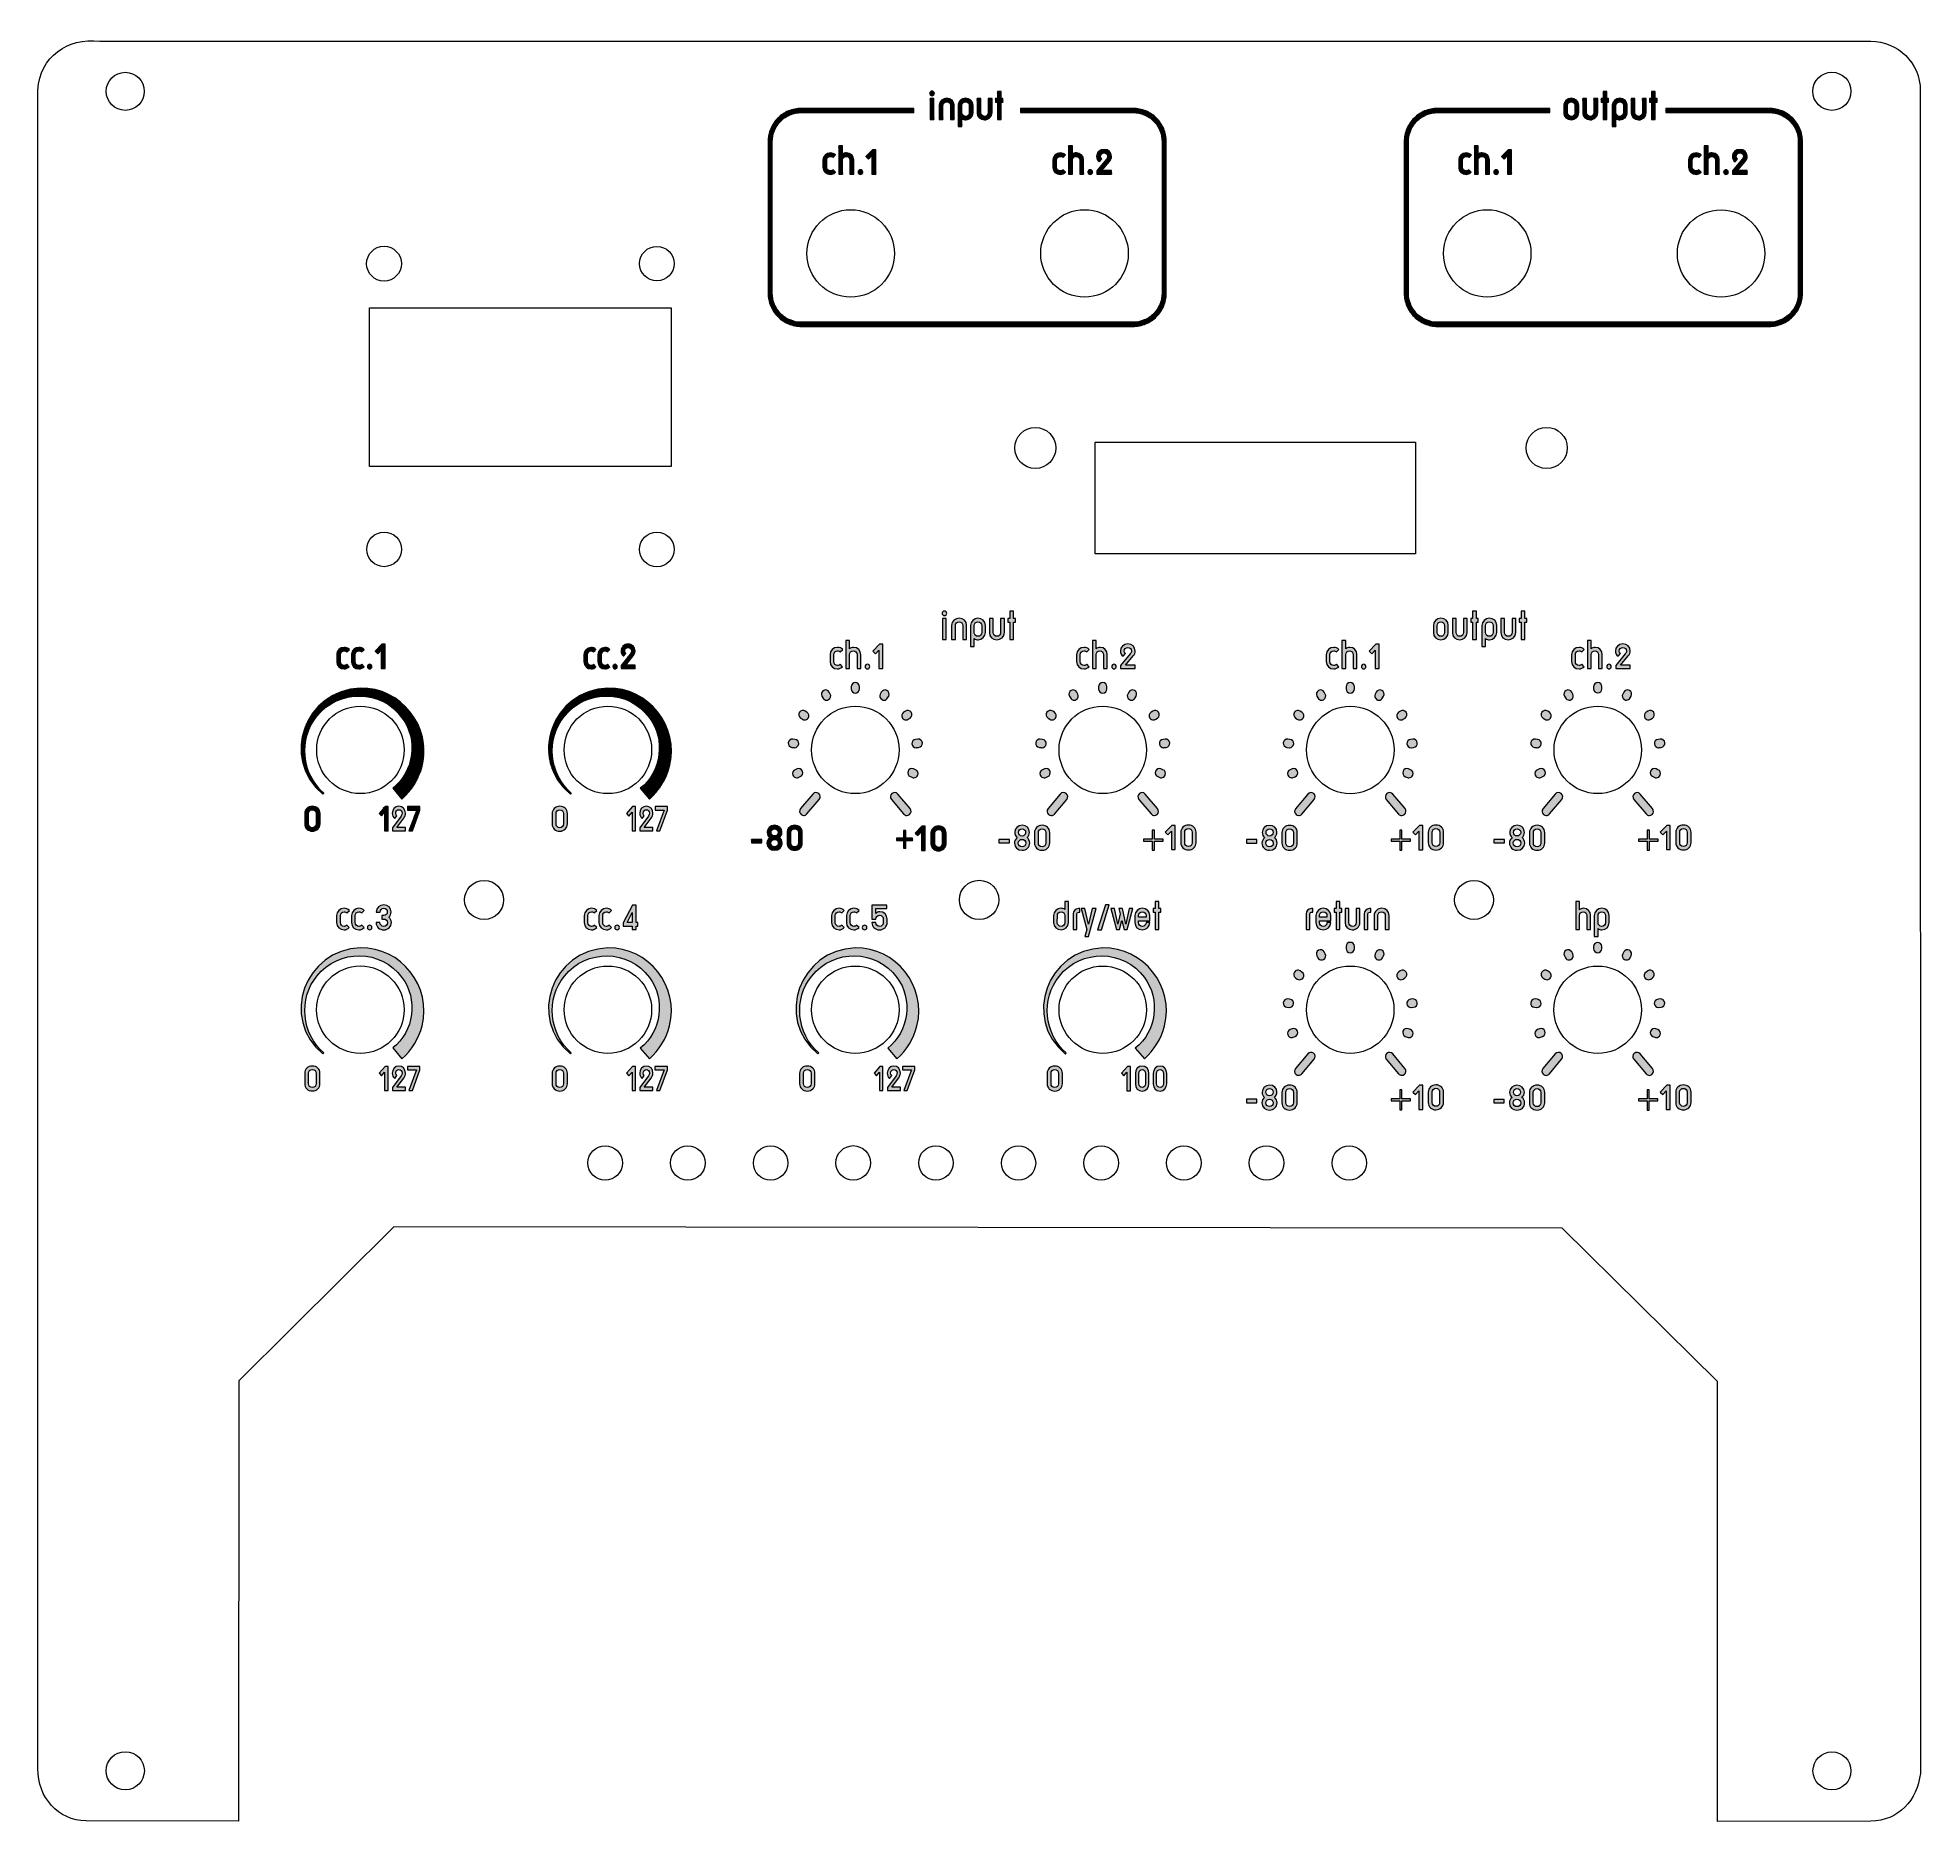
# Model space of a CAD drawing. Extents: x 246 to 922, y -755 to -114.
import ezdxf

# ---------------------------------------------------------------- set-up
doc = ezdxf.new("R2010")
doc.units = 0
doc.header["$MEASUREMENT"] = 0
doc.layers.add('laser_marking', color=7, linetype='Continuous', lineweight=0)
doc.layers.add('レイヤー 1', color=7, linetype='Continuous', lineweight=0)

# ---------------------------------------------------------------- blocks, each defined once
blk = doc.blocks.new('Block_1')
at = {"layer": 'レイヤー 1', "color": 7, "lineweight": 9}
blk.add_lwpolyline([(740.91, -259.64), (740.91, -299.83), (625.73, -299.83), (625.73, -259.64)], close=True, dxfattribs=at)
for centre, radius in [((604.19, -261.71), 7.38), ((788.05, -261.71), 7.4)]:
    blk.add_circle(centre, radius, dxfattribs=at)
blk = doc.blocks.new('Block_2')
at = {"layer": 'レイヤー 1', "color": 7, "lineweight": 9}
blk.add_lwpolyline([(473.26, -211.3), (473.26, -268.38), (364.86, -268.39), (364.86, -211.31)], close=True, dxfattribs=at)
for centre, radius in [((370.09, -195.46), 6.25), ((468.19, -195.45), 6.22), ((370.12, -298.17), 6.23), ((468.18, -298.18), 6.23)]:
    blk.add_circle(centre, radius, dxfattribs=at)
blk = doc.blocks.new('Block_0')
at = {"layer": 'レイヤー 1', "color": 7, "lineweight": 9}
for centre, radius in [((277.06, -133.5), 6.85), ((890.55, -133.48), 6.86), ((537.85, -191.8), 15.72), ((621.89, -191.78), 15.73), ((766.67, -191.79), 15.71), ((850.72, -191.8), 15.71), ((361.6, -370.27), 15.72), ((450.55, -370.28), 15.72), ((539.5, -370.28), 15.72), ((628.46, -370.28), 15.72), ((717.43, -370.29), 15.72), ((806.41, -370.27), 15.72), ((406.07, -424.23), 7.02), ((584, -424.22), 7.07), ((761.9, -424.22), 7.01), ((361.59, -463.67), 15.72), ((450.55, -463.68), 15.71), ((539.5, -463.68), 15.71), ((628.47, -463.7), 15.71), ((717.41, -463.68), 15.71), ((806.37, -463.7), 15.71), ((449.58, -518.79), 6.19), ((479.29, -518.79), 6.2), ((509.03, -518.8), 6.18), ((538.75, -518.77), 6.21), ((568.48, -518.78), 6.19), ((598.18, -518.8), 6.16), ((627.88, -518.79), 6.18), ((657.6, -518.79), 6.19), ((687.32, -518.78), 6.2), ((717.04, -518.8), 6.17), ((277.06, -737.32), 6.87), ((890.58, -737.34), 6.82)]:
    blk.add_circle(centre, radius, dxfattribs=at)
blk.add_open_spline([(849.48, -597.41), (849.48, -597.41), (849.48, -755.49), (849.48, -755.49), (849.48, -755.49), (904.59, -755.39), (904.59, -755.39), (914.29, -755.37), (921.42, -747.83), (922.35, -738.23), (922.35, -738.23), (922.34, -133.16), (922.34, -133.16), (922.34, -123.34), (914.29, -115.5), (904.51, -115.5), (904.51, -115.5), (267.97, -115.51), (267.97, -115.51), (256.03, -114.2), (246.53, -120.93), (245.64, -133.07), (245.64, -133.07), (245.64, -736.62), (245.64, -736.62), (245.58, -746.71), (252.91, -755.3), (263.02, -755.32), (263.02, -755.32), (317.8, -755.47), (317.8, -755.47), (317.8, -755.47), (317.84, -597.12), (317.84, -597.12), (317.84, -597.12), (373.61, -541.72), (373.61, -541.72), (373.61, -541.72), (793.57, -542.25), (793.57, -542.25), (793.57, -542.25), (849.48, -597.41), (849.48, -597.41)], degree=3, knots=[0, 0, 0, 0, 1, 1, 1, 2, 2, 2, 3, 3, 3, 4, 4, 4, 5, 5, 5, 6, 6, 6, 7, 7, 7, 8, 8, 8, 9, 9, 9, 10, 10, 10, 11, 11, 11, 12, 12, 12, 13, 13, 13, 14, 14, 14, 14], dxfattribs=at)
at = {"layer": 'レイヤー 1'}
for name in ['Block_2', 'Block_1']:
    blk.add_blockref(name, (0, 0), dxfattribs=at)
blk = doc.blocks.new('Block_3')
at = {"layer": 'laser_marking'}
for points, knots in [([(735.2, -399.12), (735.2, -399.12), (735.97, -399.12), (735.97, -399.12), (735.97, -399.12), (735.97, -402.36), (735.97, -402.36), (735.97, -402.36), (739.09, -402.36), (739.09, -402.36), (739.09, -402.36), (739.09, -403.08), (739.09, -403.08), (739.09, -403.08), (735.97, -403.08), (735.97, -403.08), (735.97, -403.08), (735.97, -406.34), (735.97, -406.34), (735.97, -406.34), (735.2, -406.34), (735.2, -406.34), (735.2, -406.34), (735.2, -403.08), (735.2, -403.08), (735.2, -403.08), (732.08, -403.08), (732.08, -403.08), (732.08, -403.08), (732.08, -402.36), (732.08, -402.36), (732.08, -402.36), (735.2, -402.36), (735.2, -402.36), (735.2, -402.36), (735.2, -399.12), (735.2, -399.12)], [0, 0, 0, 0, 1, 1, 1, 2, 2, 2, 3, 3, 3, 4, 4, 4, 5, 5, 5, 6, 6, 6, 7, 7, 7, 8, 8, 8, 9, 9, 9, 10, 10, 10, 11, 11, 11, 12, 12, 12, 12]), ([(740.83, -400.8), (740.83, -400.8), (739.87, -399.89), (739.87, -399.89), (739.87, -399.89), (742.27, -397.42), (742.27, -397.42), (742.27, -397.42), (743.47, -397.42), (743.47, -397.42), (743.47, -397.42), (743.47, -406.15), (743.47, -406.15), (743.47, -406.15), (742.08, -406.15), (742.08, -406.15), (742.08, -406.15), (742.08, -399.48), (742.08, -399.48), (742.08, -399.48), (740.83, -400.8), (740.83, -400.8)], [0, 0, 0, 0, 1, 1, 1, 2, 2, 2, 3, 3, 3, 4, 4, 4, 5, 5, 5, 6, 6, 6, 7, 7, 7, 7]), ([(745.48, -403.66), (745.48, -403.66), (745.48, -399.92), (745.48, -399.92), (745.48, -398.48), (746.63, -397.3), (748.23, -397.3), (749.82, -397.3), (750.97, -398.36), (750.97, -399.92), (750.97, -399.92), (750.97, -403.66), (750.97, -403.66), (750.97, -405.1), (749.82, -406.27), (748.23, -406.27), (746.63, -406.27), (745.48, -405.22), (745.48, -403.66)], [0, 0, 0, 0, 1, 1, 1, 2, 2, 2, 3, 3, 3, 4, 4, 4, 5, 5, 5, 6, 6, 6, 6]), ([(749.58, -403.66), (749.58, -403.66), (749.58, -399.92), (749.58, -399.92), (749.58, -399.12), (749, -398.55), (748.23, -398.55), (747.44, -398.55), (746.87, -399.12), (746.87, -399.92), (746.87, -399.92), (746.87, -403.66), (746.87, -403.66), (746.87, -404.42), (747.44, -405.02), (748.23, -405.02), (749, -405.02), (749.58, -404.42), (749.58, -403.66)], [0, 0, 0, 0, 1, 1, 1, 2, 2, 2, 3, 3, 3, 4, 4, 4, 5, 5, 5, 6, 6, 6, 6])]:
    blk.add_open_spline(points, degree=3, knots=knots, dxfattribs=at)
blk = doc.blocks.new('Block_4')
at = {"layer": 'laser_marking'}
for points, knots in [([(685.67, -403.78), (685.67, -402.99), (686.06, -402.29), (686.63, -401.83), (686.1, -401.4), (685.77, -400.73), (685.77, -399.94), (685.77, -398.55), (686.87, -397.4), (688.41, -397.4), (689.97, -397.4), (691.07, -398.43), (691.07, -399.94), (691.07, -400.66), (690.73, -401.33), (690.18, -401.81), (690.78, -402.24), (691.14, -402.91), (691.14, -403.78), (691.14, -405.22), (690.01, -406.37), (688.41, -406.37), (686.82, -406.37), (685.67, -405.34), (685.67, -403.78)], [0, 0, 0, 0, 1, 1, 1, 2, 2, 2, 3, 3, 3, 4, 4, 4, 5, 5, 5, 6, 6, 6, 7, 7, 7, 8, 8, 8, 8]), ([(689.7, -399.94), (689.7, -399.17), (689.15, -398.64), (688.41, -398.64), (687.66, -398.64), (687.14, -399.17), (687.14, -399.94), (687.14, -400.68), (687.66, -401.23), (688.41, -401.23), (689.15, -401.23), (689.7, -400.68), (689.7, -399.94)], [0, 0, 0, 0, 1, 1, 1, 2, 2, 2, 3, 3, 3, 4, 4, 4, 4]), ([(692.87, -403.75), (692.87, -403.75), (692.87, -400.01), (692.87, -400.01), (692.87, -398.57), (694.02, -397.4), (695.63, -397.4), (697.21, -397.4), (698.37, -398.45), (698.37, -400.01), (698.37, -400.01), (698.37, -403.75), (698.37, -403.75), (698.37, -405.19), (697.21, -406.37), (695.63, -406.37), (694.02, -406.37), (692.87, -405.31), (692.87, -403.75)], [0, 0, 0, 0, 1, 1, 1, 2, 2, 2, 3, 3, 3, 4, 4, 4, 5, 5, 5, 6, 6, 6, 6]), ([(696.97, -403.75), (696.97, -403.75), (696.97, -400.01), (696.97, -400.01), (696.97, -399.22), (696.4, -398.64), (695.63, -398.64), (694.84, -398.64), (694.26, -399.22), (694.26, -400.01), (694.26, -400.01), (694.26, -403.75), (694.26, -403.75), (694.26, -404.52), (694.84, -405.12), (695.63, -405.12), (696.4, -405.12), (696.97, -404.52), (696.97, -403.75)], [0, 0, 0, 0, 1, 1, 1, 2, 2, 2, 3, 3, 3, 4, 4, 4, 5, 5, 5, 6, 6, 6, 6]), ([(683.85, -402.51), (683.85, -402.51), (683.85, -403.75), (683.85, -403.75), (683.85, -403.75), (680.1, -403.75), (680.1, -403.75), (680.1, -403.75), (680.1, -402.51), (680.1, -402.51), (680.1, -402.51), (683.85, -402.51), (683.85, -402.51)], [0, 0, 0, 0, 1, 1, 1, 2, 2, 2, 3, 3, 3, 4, 4, 4, 4]), ([(689.75, -403.78), (689.75, -403.01), (689.17, -402.46), (688.41, -402.46), (687.64, -402.46), (687.06, -402.99), (687.06, -403.78), (687.06, -404.57), (687.64, -405.12), (688.41, -405.12), (689.2, -405.12), (689.75, -404.57), (689.75, -403.78)], [0, 0, 0, 0, 1, 1, 1, 2, 2, 2, 3, 3, 3, 4, 4, 4, 4])]:
    blk.add_open_spline(points, degree=3, knots=knots, dxfattribs=at)
blk = doc.blocks.new('Block_5')
at = {"layer": 'laser_marking'}
for points, knots in [([(715.79, -330.94), (715.79, -330.94), (715.79, -333.98), (715.79, -333.98), (716.08, -333.65), (716.66, -333.43), (717.28, -333.43), (718.77, -333.43), (719.82, -334.49), (719.82, -336.04), (719.82, -336.04), (719.82, -341.03), (719.82, -341.03), (719.82, -341.03), (718.48, -341.03), (718.48, -341.03), (718.48, -341.03), (718.48, -336.04), (718.48, -336.04), (718.48, -335.25), (717.93, -334.68), (717.14, -334.68), (716.39, -334.68), (715.84, -335.23), (715.79, -335.97), (715.79, -335.97), (715.79, -341.03), (715.79, -341.03), (715.79, -341.03), (714.45, -341.03), (714.45, -341.03), (714.45, -341.03), (714.45, -330.94), (714.45, -330.94), (714.45, -330.94), (715.79, -330.94), (715.79, -330.94)], [0, 0, 0, 0, 1, 1, 1, 2, 2, 2, 3, 3, 3, 4, 4, 4, 5, 5, 5, 6, 6, 6, 7, 7, 7, 8, 8, 8, 9, 9, 9, 10, 10, 10, 11, 11, 11, 12, 12, 12, 12]), ([(708.79, -338.54), (708.79, -338.54), (708.79, -336.04), (708.79, -336.04), (708.79, -334.61), (710.04, -333.43), (711.47, -333.43), (712.22, -333.43), (712.82, -333.65), (713.35, -334.17), (713.35, -334.17), (712.46, -335.06), (712.46, -335.06), (712.19, -334.82), (711.86, -334.68), (711.47, -334.68), (710.71, -334.68), (710.13, -335.25), (710.13, -336.04), (710.13, -336.04), (710.13, -338.54), (710.13, -338.54), (710.13, -339.31), (710.71, -339.91), (711.47, -339.91), (711.86, -339.91), (712.19, -339.74), (712.46, -339.5), (712.46, -339.5), (713.32, -340.36), (713.32, -340.36), (712.84, -340.87), (712.17, -341.15), (711.47, -341.15), (709.92, -341.15), (708.81, -340.1), (708.79, -338.54)], [0, 0, 0, 0, 1, 1, 1, 2, 2, 2, 3, 3, 3, 4, 4, 4, 5, 5, 5, 6, 6, 6, 7, 7, 7, 8, 8, 8, 9, 9, 9, 10, 10, 10, 11, 11, 11, 12, 12, 12, 12]), ([(725.13, -335.68), (725.13, -335.68), (724.17, -334.77), (724.17, -334.77), (724.17, -334.77), (726.57, -332.3), (726.57, -332.3), (726.57, -332.3), (727.77, -332.3), (727.77, -332.3), (727.77, -332.3), (727.77, -341.03), (727.77, -341.03), (727.77, -341.03), (726.38, -341.03), (726.38, -341.03), (726.38, -341.03), (726.38, -334.37), (726.38, -334.37), (726.38, -334.37), (725.13, -335.68), (725.13, -335.68)], [0, 0, 0, 0, 1, 1, 1, 2, 2, 2, 3, 3, 3, 4, 4, 4, 5, 5, 5, 6, 6, 6, 7, 7, 7, 7]), ([(721.41, -340.33), (721.41, -339.87), (721.78, -339.5), (722.24, -339.5), (722.7, -339.5), (723.07, -339.87), (723.07, -340.33), (723.07, -340.78), (722.7, -341.15), (722.24, -341.15), (721.78, -341.15), (721.41, -340.78), (721.41, -340.33)], [0, 0, 0, 0, 1, 1, 1, 2, 2, 2, 3, 3, 3, 4, 4, 4, 4])]:
    blk.add_open_spline(points, degree=3, knots=knots, dxfattribs=at)
blk = doc.blocks.new('Block_6')
at = {"layer": 'laser_marking'}
for points, knots in [([(824.18, -399.11), (824.18, -399.11), (824.95, -399.11), (824.95, -399.11), (824.95, -399.11), (824.95, -402.35), (824.95, -402.35), (824.95, -402.35), (828.07, -402.35), (828.07, -402.35), (828.07, -402.35), (828.07, -403.07), (828.07, -403.07), (828.07, -403.07), (824.95, -403.07), (824.95, -403.07), (824.95, -403.07), (824.95, -406.33), (824.95, -406.33), (824.95, -406.33), (824.18, -406.33), (824.18, -406.33), (824.18, -406.33), (824.18, -403.07), (824.18, -403.07), (824.18, -403.07), (821.06, -403.07), (821.06, -403.07), (821.06, -403.07), (821.06, -402.35), (821.06, -402.35), (821.06, -402.35), (824.18, -402.35), (824.18, -402.35), (824.18, -402.35), (824.18, -399.11), (824.18, -399.11)], [0, 0, 0, 0, 1, 1, 1, 2, 2, 2, 3, 3, 3, 4, 4, 4, 5, 5, 5, 6, 6, 6, 7, 7, 7, 8, 8, 8, 9, 9, 9, 10, 10, 10, 11, 11, 11, 12, 12, 12, 12]), ([(829.81, -400.79), (829.81, -400.79), (828.85, -399.88), (828.85, -399.88), (828.85, -399.88), (831.25, -397.41), (831.25, -397.41), (831.25, -397.41), (832.45, -397.41), (832.45, -397.41), (832.45, -397.41), (832.45, -406.14), (832.45, -406.14), (832.45, -406.14), (831.06, -406.14), (831.06, -406.14), (831.06, -406.14), (831.06, -399.47), (831.06, -399.47), (831.06, -399.47), (829.81, -400.79), (829.81, -400.79)], [0, 0, 0, 0, 1, 1, 1, 2, 2, 2, 3, 3, 3, 4, 4, 4, 5, 5, 5, 6, 6, 6, 7, 7, 7, 7]), ([(834.45, -403.64), (834.45, -403.64), (834.45, -399.9), (834.45, -399.9), (834.45, -398.46), (835.61, -397.29), (837.21, -397.29), (838.79, -397.29), (839.95, -398.34), (839.95, -399.9), (839.95, -399.9), (839.95, -403.64), (839.95, -403.64), (839.95, -405.08), (838.79, -406.26), (837.21, -406.26), (835.61, -406.26), (834.45, -405.2), (834.45, -403.64)], [0, 0, 0, 0, 1, 1, 1, 2, 2, 2, 3, 3, 3, 4, 4, 4, 5, 5, 5, 6, 6, 6, 6]), ([(838.56, -403.64), (838.56, -403.64), (838.56, -399.9), (838.56, -399.9), (838.56, -399.11), (837.98, -398.53), (837.21, -398.53), (836.42, -398.53), (835.84, -399.11), (835.84, -399.9), (835.84, -399.9), (835.84, -403.64), (835.84, -403.64), (835.84, -404.41), (836.42, -405.01), (837.21, -405.01), (837.98, -405.01), (838.56, -404.41), (838.56, -403.64)], [0, 0, 0, 0, 1, 1, 1, 2, 2, 2, 3, 3, 3, 4, 4, 4, 5, 5, 5, 6, 6, 6, 6])]:
    blk.add_open_spline(points, degree=3, knots=knots, dxfattribs=at)
blk = doc.blocks.new('Block_7')
at = {"layer": 'laser_marking'}
for points, knots in [([(774.65, -403.76), (774.65, -402.97), (775.04, -402.28), (775.61, -401.82), (775.08, -401.39), (774.75, -400.72), (774.75, -399.93), (774.75, -398.53), (775.85, -397.38), (777.39, -397.38), (778.95, -397.38), (780.05, -398.41), (780.05, -399.93), (780.05, -400.65), (779.71, -401.32), (779.16, -401.8), (779.76, -402.23), (780.12, -402.9), (780.12, -403.76), (780.12, -405.2), (778.99, -406.35), (777.39, -406.35), (775.8, -406.35), (774.65, -405.32), (774.65, -403.76)], [0, 0, 0, 0, 1, 1, 1, 2, 2, 2, 3, 3, 3, 4, 4, 4, 5, 5, 5, 6, 6, 6, 7, 7, 7, 8, 8, 8, 8]), ([(778.68, -399.93), (778.68, -399.16), (778.13, -398.63), (777.39, -398.63), (776.64, -398.63), (776.11, -399.16), (776.11, -399.93), (776.11, -400.67), (776.64, -401.22), (777.39, -401.22), (778.13, -401.22), (778.68, -400.67), (778.68, -399.93)], [0, 0, 0, 0, 1, 1, 1, 2, 2, 2, 3, 3, 3, 4, 4, 4, 4]), ([(781.85, -403.74), (781.85, -403.74), (781.85, -400), (781.85, -400), (781.85, -398.56), (783, -397.38), (784.61, -397.38), (786.19, -397.38), (787.34, -398.44), (787.34, -400), (787.34, -400), (787.34, -403.74), (787.34, -403.74), (787.34, -405.18), (786.19, -406.35), (784.61, -406.35), (783, -406.35), (781.85, -405.3), (781.85, -403.74)], [0, 0, 0, 0, 1, 1, 1, 2, 2, 2, 3, 3, 3, 4, 4, 4, 5, 5, 5, 6, 6, 6, 6]), ([(785.95, -403.74), (785.95, -403.74), (785.95, -400), (785.95, -400), (785.95, -399.21), (785.38, -398.63), (784.61, -398.63), (783.82, -398.63), (783.24, -399.21), (783.24, -400), (783.24, -400), (783.24, -403.74), (783.24, -403.74), (783.24, -404.51), (783.82, -405.11), (784.61, -405.11), (785.38, -405.11), (785.95, -404.51), (785.95, -403.74)], [0, 0, 0, 0, 1, 1, 1, 2, 2, 2, 3, 3, 3, 4, 4, 4, 5, 5, 5, 6, 6, 6, 6]), ([(772.83, -402.49), (772.83, -402.49), (772.83, -403.74), (772.83, -403.74), (772.83, -403.74), (769.08, -403.74), (769.08, -403.74), (769.08, -403.74), (769.08, -402.49), (769.08, -402.49), (769.08, -402.49), (772.83, -402.49), (772.83, -402.49)], [0, 0, 0, 0, 1, 1, 1, 2, 2, 2, 3, 3, 3, 4, 4, 4, 4]), ([(778.73, -403.76), (778.73, -403), (778.15, -402.44), (777.39, -402.44), (776.62, -402.44), (776.04, -402.97), (776.04, -403.76), (776.04, -404.56), (776.62, -405.11), (777.39, -405.11), (778.18, -405.11), (778.73, -404.56), (778.73, -403.76)], [0, 0, 0, 0, 1, 1, 1, 2, 2, 2, 3, 3, 3, 4, 4, 4, 4])]:
    blk.add_open_spline(points, degree=3, knots=knots, dxfattribs=at)
blk = doc.blocks.new('Block_8')
at = {"layer": 'laser_marking'}
for points, knots in [([(804, -330.94), (804, -330.94), (804, -333.98), (804, -333.98), (804.29, -333.65), (804.86, -333.43), (805.49, -333.43), (806.97, -333.43), (808.03, -334.49), (808.03, -336.04), (808.03, -336.04), (808.03, -341.03), (808.03, -341.03), (808.03, -341.03), (806.69, -341.03), (806.69, -341.03), (806.69, -341.03), (806.69, -336.04), (806.69, -336.04), (806.69, -335.25), (806.13, -334.68), (805.34, -334.68), (804.6, -334.68), (804.05, -335.23), (804, -335.97), (804, -335.97), (804, -341.03), (804, -341.03), (804, -341.03), (802.66, -341.03), (802.66, -341.03), (802.66, -341.03), (802.66, -330.94), (802.66, -330.94), (802.66, -330.94), (804, -330.94), (804, -330.94)], [0, 0, 0, 0, 1, 1, 1, 2, 2, 2, 3, 3, 3, 4, 4, 4, 5, 5, 5, 6, 6, 6, 7, 7, 7, 8, 8, 8, 9, 9, 9, 10, 10, 10, 11, 11, 11, 12, 12, 12, 12]), ([(796.99, -338.54), (796.99, -338.54), (796.99, -336.04), (796.99, -336.04), (796.99, -334.61), (798.24, -333.43), (799.68, -333.43), (800.42, -333.43), (801.02, -333.65), (801.55, -334.17), (801.55, -334.17), (800.66, -335.06), (800.66, -335.06), (800.4, -334.82), (800.06, -334.68), (799.68, -334.68), (798.91, -334.68), (798.34, -335.25), (798.34, -336.04), (798.34, -336.04), (798.34, -338.54), (798.34, -338.54), (798.34, -339.31), (798.91, -339.91), (799.68, -339.91), (800.06, -339.91), (800.4, -339.74), (800.66, -339.5), (800.66, -339.5), (801.53, -340.36), (801.53, -340.36), (801.05, -340.87), (800.38, -341.15), (799.68, -341.15), (798.12, -341.15), (797.02, -340.1), (796.99, -338.54)], [0, 0, 0, 0, 1, 1, 1, 2, 2, 2, 3, 3, 3, 4, 4, 4, 5, 5, 5, 6, 6, 6, 7, 7, 7, 8, 8, 8, 9, 9, 9, 10, 10, 10, 11, 11, 11, 12, 12, 12, 12]), ([(816.29, -335.71), (816.57, -335.35), (816.69, -335.04), (816.69, -334.73), (816.69, -333.96), (816.14, -333.43), (815.4, -333.43), (814.66, -333.43), (814.13, -333.96), (814.13, -334.8), (814.13, -335.13), (814.32, -335.4), (814.56, -335.61), (814.56, -335.61), (813.7, -336.62), (813.7, -336.62), (813.07, -336.16), (812.74, -335.49), (812.74, -334.8), (812.74, -333.29), (813.84, -332.18), (815.4, -332.18), (816.96, -332.18), (818.06, -333.19), (818.06, -334.73), (818.06, -335.3), (817.85, -335.9), (817.34, -336.5), (817.34, -336.5), (814.58, -339.79), (814.58, -339.79), (814.58, -339.79), (818.06, -339.79), (818.06, -339.79), (818.06, -339.79), (818.06, -341.03), (818.06, -341.03), (818.06, -341.03), (812.83, -341.03), (812.83, -341.03), (812.83, -341.03), (812.83, -339.91), (812.83, -339.91), (812.83, -339.91), (816.29, -335.71), (816.29, -335.71)], [0, 0, 0, 0, 1, 1, 1, 2, 2, 2, 3, 3, 3, 4, 4, 4, 5, 5, 5, 6, 6, 6, 7, 7, 7, 8, 8, 8, 9, 9, 9, 10, 10, 10, 11, 11, 11, 12, 12, 12, 13, 13, 13, 14, 14, 14, 15, 15, 15, 15]), ([(809.62, -340.33), (809.62, -339.87), (809.99, -339.5), (810.44, -339.5), (810.9, -339.5), (811.27, -339.87), (811.27, -340.33), (811.27, -340.78), (810.9, -341.15), (810.44, -341.15), (809.99, -341.15), (809.62, -340.78), (809.62, -340.33)], [0, 0, 0, 0, 1, 1, 1, 2, 2, 2, 3, 3, 3, 4, 4, 4, 4])]:
    blk.add_open_spline(points, degree=3, knots=knots, dxfattribs=at)
blk = doc.blocks.new('Block_9')
at = {"layer": 'laser_marking'}
for points, knots in [([(560.1, -402.83), (560.1, -402.83), (557.61, -402.83), (557.61, -402.83), (557.61, -402.83), (557.61, -405.6), (557.61, -405.6), (557.61, -405.6), (556.83, -405.6), (556.83, -405.6), (556.83, -405.6), (556.83, -402.83), (556.83, -402.83), (556.83, -402.83), (554.34, -402.83), (554.34, -402.83), (554.34, -402.83), (554.34, -402.04), (554.34, -402.04), (554.34, -402.04), (556.83, -402.04), (556.83, -402.04), (556.83, -402.04), (556.83, -399.27), (556.83, -399.27), (556.83, -399.27), (557.61, -399.27), (557.61, -399.27), (557.61, -399.27), (557.61, -402.04), (557.61, -402.04), (557.61, -402.04), (560.1, -402.04), (560.1, -402.04), (560.1, -402.04), (560.1, -402.83), (560.1, -402.83)], [0, 0, 0, 0, 1, 1, 1, 2, 2, 2, 3, 3, 3, 4, 4, 4, 5, 5, 5, 6, 6, 6, 7, 7, 7, 8, 8, 8, 9, 9, 9, 10, 10, 10, 11, 11, 11, 12, 12, 12, 12]), ([(562.02, -401.09), (562.02, -401.09), (561.06, -400.18), (561.06, -400.18), (561.06, -400.18), (563.45, -397.71), (563.45, -397.71), (563.45, -397.71), (564.65, -397.71), (564.65, -397.71), (564.65, -397.71), (564.65, -406.44), (564.65, -406.44), (564.65, -406.44), (563.26, -406.44), (563.26, -406.44), (563.26, -406.44), (563.26, -399.77), (563.26, -399.77), (563.26, -399.77), (562.02, -401.09), (562.02, -401.09)], [0, 0, 0, 0, 1, 1, 1, 2, 2, 2, 3, 3, 3, 4, 4, 4, 5, 5, 5, 6, 6, 6, 7, 7, 7, 7]), ([(566.66, -403.95), (566.66, -403.95), (566.66, -400.2), (566.66, -400.2), (566.66, -398.77), (567.81, -397.59), (569.42, -397.59), (571, -397.59), (572.15, -398.65), (572.15, -400.2), (572.15, -400.2), (572.15, -403.95), (572.15, -403.95), (572.15, -405.39), (571, -406.56), (569.42, -406.56), (567.81, -406.56), (566.66, -405.51), (566.66, -403.95)], [0, 0, 0, 0, 1, 1, 1, 2, 2, 2, 3, 3, 3, 4, 4, 4, 5, 5, 5, 6, 6, 6, 6]), ([(570.76, -403.95), (570.76, -403.95), (570.76, -400.2), (570.76, -400.2), (570.76, -399.41), (570.19, -398.84), (569.42, -398.84), (568.63, -398.84), (568.05, -399.41), (568.05, -400.2), (568.05, -400.2), (568.05, -403.95), (568.05, -403.95), (568.05, -404.71), (568.63, -405.31), (569.42, -405.31), (570.19, -405.31), (570.76, -404.71), (570.76, -403.95)], [0, 0, 0, 0, 1, 1, 1, 2, 2, 2, 3, 3, 3, 4, 4, 4, 5, 5, 5, 6, 6, 6, 6])]:
    blk.add_open_spline(points, degree=3, knots=knots, dxfattribs=at)
blk = doc.blocks.new('Block_10')
at = {"layer": 'laser_marking'}
for points, knots in [([(507.75, -403.77), (507.75, -402.98), (508.13, -402.28), (508.71, -401.82), (508.18, -401.39), (507.84, -400.72), (507.84, -399.93), (507.84, -398.54), (508.95, -397.39), (510.48, -397.39), (512.04, -397.39), (513.14, -398.42), (513.14, -399.93), (513.14, -400.65), (512.81, -401.32), (512.26, -401.8), (512.85, -402.23), (513.21, -402.9), (513.21, -403.77), (513.21, -405.21), (512.09, -406.36), (510.48, -406.36), (508.9, -406.36), (507.75, -405.33), (507.75, -403.77)], [0, 0, 0, 0, 1, 1, 1, 2, 2, 2, 3, 3, 3, 4, 4, 4, 5, 5, 5, 6, 6, 6, 7, 7, 7, 8, 8, 8, 8]), ([(511.78, -399.93), (511.78, -399.16), (511.22, -398.63), (510.48, -398.63), (509.74, -398.63), (509.21, -399.16), (509.21, -399.93), (509.21, -400.67), (509.74, -401.22), (510.48, -401.22), (511.22, -401.22), (511.78, -400.67), (511.78, -399.93)], [0, 0, 0, 0, 1, 1, 1, 2, 2, 2, 3, 3, 3, 4, 4, 4, 4]), ([(514.95, -403.74), (514.95, -403.74), (514.95, -400), (514.95, -400), (514.95, -398.56), (516.1, -397.39), (517.7, -397.39), (519.29, -397.39), (520.44, -398.44), (520.44, -400), (520.44, -400), (520.44, -403.74), (520.44, -403.74), (520.44, -405.18), (519.29, -406.36), (517.7, -406.36), (516.1, -406.36), (514.95, -405.3), (514.95, -403.74)], [0, 0, 0, 0, 1, 1, 1, 2, 2, 2, 3, 3, 3, 4, 4, 4, 5, 5, 5, 6, 6, 6, 6]), ([(519.05, -403.74), (519.05, -403.74), (519.05, -400), (519.05, -400), (519.05, -399.21), (518.47, -398.63), (517.7, -398.63), (516.91, -398.63), (516.34, -399.21), (516.34, -400), (516.34, -400), (516.34, -403.74), (516.34, -403.74), (516.34, -404.51), (516.91, -405.11), (517.7, -405.11), (518.47, -405.11), (519.05, -404.51), (519.05, -403.74)], [0, 0, 0, 0, 1, 1, 1, 2, 2, 2, 3, 3, 3, 4, 4, 4, 5, 5, 5, 6, 6, 6, 6]), ([(505.92, -402.5), (505.92, -402.5), (505.92, -403.74), (505.92, -403.74), (505.92, -403.74), (502.18, -403.74), (502.18, -403.74), (502.18, -403.74), (502.18, -402.5), (502.18, -402.5), (502.18, -402.5), (505.92, -402.5), (505.92, -402.5)], [0, 0, 0, 0, 1, 1, 1, 2, 2, 2, 3, 3, 3, 4, 4, 4, 4]), ([(511.82, -403.77), (511.82, -403), (511.25, -402.45), (510.48, -402.45), (509.71, -402.45), (509.14, -402.98), (509.14, -403.77), (509.14, -404.56), (509.71, -405.11), (510.48, -405.11), (511.27, -405.11), (511.82, -404.56), (511.82, -403.77)], [0, 0, 0, 0, 1, 1, 1, 2, 2, 2, 3, 3, 3, 4, 4, 4, 4])]:
    blk.add_open_spline(points, degree=3, knots=knots, dxfattribs=at)
blk = doc.blocks.new('Block_11')
at = {"layer": 'laser_marking'}
for points, knots in [([(537.42, -330.94), (537.42, -330.94), (537.42, -333.98), (537.42, -333.98), (537.71, -333.65), (538.29, -333.43), (538.91, -333.43), (540.4, -333.43), (541.45, -334.49), (541.45, -336.04), (541.45, -336.04), (541.45, -341.03), (541.45, -341.03), (541.45, -341.03), (540.11, -341.03), (540.11, -341.03), (540.11, -341.03), (540.11, -336.04), (540.11, -336.04), (540.11, -335.25), (539.56, -334.68), (538.77, -334.68), (538.02, -334.68), (537.47, -335.23), (537.42, -335.97), (537.42, -335.97), (537.42, -341.03), (537.42, -341.03), (537.42, -341.03), (536.08, -341.03), (536.08, -341.03), (536.08, -341.03), (536.08, -330.94), (536.08, -330.94), (536.08, -330.94), (537.42, -330.94), (537.42, -330.94)], [0, 0, 0, 0, 1, 1, 1, 2, 2, 2, 3, 3, 3, 4, 4, 4, 5, 5, 5, 6, 6, 6, 7, 7, 7, 8, 8, 8, 9, 9, 9, 10, 10, 10, 11, 11, 11, 12, 12, 12, 12]), ([(530.42, -338.54), (530.42, -338.54), (530.42, -336.04), (530.42, -336.04), (530.42, -334.61), (531.66, -333.43), (533.1, -333.43), (533.85, -333.43), (534.45, -333.65), (534.97, -334.17), (534.97, -334.17), (534.09, -335.06), (534.09, -335.06), (533.82, -334.82), (533.49, -334.68), (533.1, -334.68), (532.34, -334.68), (531.76, -335.25), (531.76, -336.04), (531.76, -336.04), (531.76, -338.54), (531.76, -338.54), (531.76, -339.31), (532.34, -339.91), (533.1, -339.91), (533.49, -339.91), (533.82, -339.74), (534.09, -339.5), (534.09, -339.5), (534.95, -340.36), (534.95, -340.36), (534.47, -340.87), (533.8, -341.15), (533.1, -341.15), (531.54, -341.15), (530.44, -340.1), (530.42, -338.54)], [0, 0, 0, 0, 1, 1, 1, 2, 2, 2, 3, 3, 3, 4, 4, 4, 5, 5, 5, 6, 6, 6, 7, 7, 7, 8, 8, 8, 9, 9, 9, 10, 10, 10, 11, 11, 11, 12, 12, 12, 12]), ([(546.76, -335.68), (546.76, -335.68), (545.8, -334.77), (545.8, -334.77), (545.8, -334.77), (548.2, -332.3), (548.2, -332.3), (548.2, -332.3), (549.4, -332.3), (549.4, -332.3), (549.4, -332.3), (549.4, -341.03), (549.4, -341.03), (549.4, -341.03), (548.01, -341.03), (548.01, -341.03), (548.01, -341.03), (548.01, -334.37), (548.01, -334.37), (548.01, -334.37), (546.76, -335.68), (546.76, -335.68)], [0, 0, 0, 0, 1, 1, 1, 2, 2, 2, 3, 3, 3, 4, 4, 4, 5, 5, 5, 6, 6, 6, 7, 7, 7, 7]), ([(543.04, -340.33), (543.04, -339.87), (543.41, -339.5), (543.87, -339.5), (544.32, -339.5), (544.7, -339.87), (544.7, -340.33), (544.7, -340.78), (544.32, -341.15), (543.87, -341.15), (543.41, -341.15), (543.04, -340.78), (543.04, -340.33)], [0, 0, 0, 0, 1, 1, 1, 2, 2, 2, 3, 3, 3, 4, 4, 4, 4])]:
    blk.add_open_spline(points, degree=3, knots=knots, dxfattribs=at)
blk = doc.blocks.new('Block_12')
at = {"layer": 'laser_marking'}
for points, knots in [([(646.24, -399.11), (646.24, -399.11), (647, -399.11), (647, -399.11), (647, -399.11), (647, -402.35), (647, -402.35), (647, -402.35), (650.12, -402.35), (650.12, -402.35), (650.12, -402.35), (650.12, -403.07), (650.12, -403.07), (650.12, -403.07), (647, -403.07), (647, -403.07), (647, -403.07), (647, -406.33), (647, -406.33), (647, -406.33), (646.24, -406.33), (646.24, -406.33), (646.24, -406.33), (646.24, -403.07), (646.24, -403.07), (646.24, -403.07), (643.12, -403.07), (643.12, -403.07), (643.12, -403.07), (643.12, -402.35), (643.12, -402.35), (643.12, -402.35), (646.24, -402.35), (646.24, -402.35), (646.24, -402.35), (646.24, -399.11), (646.24, -399.11)], [0, 0, 0, 0, 1, 1, 1, 2, 2, 2, 3, 3, 3, 4, 4, 4, 5, 5, 5, 6, 6, 6, 7, 7, 7, 8, 8, 8, 9, 9, 9, 10, 10, 10, 11, 11, 11, 12, 12, 12, 12]), ([(651.86, -400.79), (651.86, -400.79), (650.91, -399.88), (650.91, -399.88), (650.91, -399.88), (653.3, -397.41), (653.3, -397.41), (653.3, -397.41), (654.5, -397.41), (654.5, -397.41), (654.5, -397.41), (654.5, -406.14), (654.5, -406.14), (654.5, -406.14), (653.11, -406.14), (653.11, -406.14), (653.11, -406.14), (653.11, -399.47), (653.11, -399.47), (653.11, -399.47), (651.86, -400.79), (651.86, -400.79)], [0, 0, 0, 0, 1, 1, 1, 2, 2, 2, 3, 3, 3, 4, 4, 4, 5, 5, 5, 6, 6, 6, 7, 7, 7, 7]), ([(656.51, -403.65), (656.51, -403.65), (656.51, -399.91), (656.51, -399.91), (656.51, -398.47), (657.66, -397.29), (659.27, -397.29), (660.85, -397.29), (662, -398.35), (662, -399.91), (662, -399.91), (662, -403.65), (662, -403.65), (662, -405.09), (660.85, -406.26), (659.27, -406.26), (657.66, -406.26), (656.51, -405.21), (656.51, -403.65)], [0, 0, 0, 0, 1, 1, 1, 2, 2, 2, 3, 3, 3, 4, 4, 4, 5, 5, 5, 6, 6, 6, 6]), ([(660.61, -403.65), (660.61, -403.65), (660.61, -399.91), (660.61, -399.91), (660.61, -399.11), (660.04, -398.54), (659.27, -398.54), (658.48, -398.54), (657.9, -399.11), (657.9, -399.91), (657.9, -399.91), (657.9, -403.65), (657.9, -403.65), (657.9, -404.42), (658.48, -405.02), (659.27, -405.02), (660.04, -405.02), (660.61, -404.42), (660.61, -403.65)], [0, 0, 0, 0, 1, 1, 1, 2, 2, 2, 3, 3, 3, 4, 4, 4, 5, 5, 5, 6, 6, 6, 6])]:
    blk.add_open_spline(points, degree=3, knots=knots, dxfattribs=at)
blk = doc.blocks.new('Block_13')
at = {"layer": 'laser_marking'}
for points, knots in [([(596.71, -403.77), (596.71, -402.98), (597.09, -402.28), (597.67, -401.83), (597.14, -401.39), (596.8, -400.72), (596.8, -399.93), (596.8, -398.54), (597.91, -397.39), (599.44, -397.39), (601, -397.39), (602.1, -398.42), (602.1, -399.93), (602.1, -400.65), (601.77, -401.32), (601.22, -401.8), (601.82, -402.23), (602.18, -402.91), (602.18, -403.77), (602.18, -405.21), (601.05, -406.36), (599.44, -406.36), (597.86, -406.36), (596.71, -405.33), (596.71, -403.77)], [0, 0, 0, 0, 1, 1, 1, 2, 2, 2, 3, 3, 3, 4, 4, 4, 5, 5, 5, 6, 6, 6, 7, 7, 7, 8, 8, 8, 8]), ([(600.74, -399.93), (600.74, -399.16), (600.19, -398.64), (599.44, -398.64), (598.7, -398.64), (598.17, -399.16), (598.17, -399.93), (598.17, -400.67), (598.7, -401.23), (599.44, -401.23), (600.19, -401.23), (600.74, -400.67), (600.74, -399.93)], [0, 0, 0, 0, 1, 1, 1, 2, 2, 2, 3, 3, 3, 4, 4, 4, 4]), ([(603.91, -403.74), (603.91, -403.74), (603.91, -400), (603.91, -400), (603.91, -398.56), (605.06, -397.39), (606.67, -397.39), (608.25, -397.39), (609.4, -398.44), (609.4, -400), (609.4, -400), (609.4, -403.74), (609.4, -403.74), (609.4, -405.18), (608.25, -406.36), (606.67, -406.36), (605.06, -406.36), (603.91, -405.3), (603.91, -403.74)], [0, 0, 0, 0, 1, 1, 1, 2, 2, 2, 3, 3, 3, 4, 4, 4, 5, 5, 5, 6, 6, 6, 6]), ([(608.01, -403.74), (608.01, -403.74), (608.01, -400), (608.01, -400), (608.01, -399.21), (607.43, -398.64), (606.67, -398.64), (605.87, -398.64), (605.3, -399.21), (605.3, -400), (605.3, -400), (605.3, -403.74), (605.3, -403.74), (605.3, -404.51), (605.87, -405.11), (606.67, -405.11), (607.43, -405.11), (608.01, -404.51), (608.01, -403.74)], [0, 0, 0, 0, 1, 1, 1, 2, 2, 2, 3, 3, 3, 4, 4, 4, 5, 5, 5, 6, 6, 6, 6]), ([(594.88, -402.5), (594.88, -402.5), (594.88, -403.74), (594.88, -403.74), (594.88, -403.74), (591.14, -403.74), (591.14, -403.74), (591.14, -403.74), (591.14, -402.5), (591.14, -402.5), (591.14, -402.5), (594.88, -402.5), (594.88, -402.5)], [0, 0, 0, 0, 1, 1, 1, 2, 2, 2, 3, 3, 3, 4, 4, 4, 4]), ([(600.78, -403.77), (600.78, -403), (600.21, -402.45), (599.44, -402.45), (598.67, -402.45), (598.1, -402.98), (598.1, -403.77), (598.1, -404.56), (598.67, -405.11), (599.44, -405.11), (600.23, -405.11), (600.78, -404.56), (600.78, -403.77)], [0, 0, 0, 0, 1, 1, 1, 2, 2, 2, 3, 3, 3, 4, 4, 4, 4])]:
    blk.add_open_spline(points, degree=3, knots=knots, dxfattribs=at)
blk = doc.blocks.new('Block_14')
at = {"layer": 'laser_marking'}
for points, knots in [([(626.06, -330.94), (626.06, -330.94), (626.06, -333.98), (626.06, -333.98), (626.34, -333.65), (626.92, -333.43), (627.54, -333.43), (629.03, -333.43), (630.08, -334.49), (630.08, -336.04), (630.08, -336.04), (630.08, -341.03), (630.08, -341.03), (630.08, -341.03), (628.74, -341.03), (628.74, -341.03), (628.74, -341.03), (628.74, -336.04), (628.74, -336.04), (628.74, -335.25), (628.19, -334.68), (627.4, -334.68), (626.65, -334.68), (626.1, -335.23), (626.06, -335.97), (626.06, -335.97), (626.06, -341.03), (626.06, -341.03), (626.06, -341.03), (624.71, -341.03), (624.71, -341.03), (624.71, -341.03), (624.71, -330.94), (624.71, -330.94), (624.71, -330.94), (626.06, -330.94), (626.06, -330.94)], [0, 0, 0, 0, 1, 1, 1, 2, 2, 2, 3, 3, 3, 4, 4, 4, 5, 5, 5, 6, 6, 6, 7, 7, 7, 8, 8, 8, 9, 9, 9, 10, 10, 10, 11, 11, 11, 12, 12, 12, 12]), ([(619.05, -338.54), (619.05, -338.54), (619.05, -336.04), (619.05, -336.04), (619.05, -334.61), (620.3, -333.43), (621.73, -333.43), (622.48, -333.43), (623.08, -333.65), (623.61, -334.17), (623.61, -334.17), (622.72, -335.06), (622.72, -335.06), (622.45, -334.82), (622.12, -334.68), (621.73, -334.68), (620.97, -334.68), (620.39, -335.25), (620.39, -336.04), (620.39, -336.04), (620.39, -338.54), (620.39, -338.54), (620.39, -339.31), (620.97, -339.91), (621.73, -339.91), (622.12, -339.91), (622.45, -339.74), (622.72, -339.5), (622.72, -339.5), (623.58, -340.36), (623.58, -340.36), (623.1, -340.87), (622.43, -341.15), (621.73, -341.15), (620.18, -341.15), (619.07, -340.1), (619.05, -338.54)], [0, 0, 0, 0, 1, 1, 1, 2, 2, 2, 3, 3, 3, 4, 4, 4, 5, 5, 5, 6, 6, 6, 7, 7, 7, 8, 8, 8, 9, 9, 9, 10, 10, 10, 11, 11, 11, 12, 12, 12, 12]), ([(638.34, -335.71), (638.63, -335.35), (638.75, -335.04), (638.75, -334.73), (638.75, -333.96), (638.2, -333.43), (637.45, -333.43), (636.71, -333.43), (636.18, -333.96), (636.18, -334.8), (636.18, -335.13), (636.38, -335.4), (636.62, -335.61), (636.62, -335.61), (635.75, -336.62), (635.75, -336.62), (635.13, -336.16), (634.79, -335.49), (634.79, -334.8), (634.79, -333.29), (635.9, -332.18), (637.45, -332.18), (639.01, -332.18), (640.12, -333.19), (640.12, -334.73), (640.12, -335.3), (639.9, -335.9), (639.4, -336.5), (639.4, -336.5), (636.64, -339.79), (636.64, -339.79), (636.64, -339.79), (640.12, -339.79), (640.12, -339.79), (640.12, -339.79), (640.12, -341.03), (640.12, -341.03), (640.12, -341.03), (634.89, -341.03), (634.89, -341.03), (634.89, -341.03), (634.89, -339.91), (634.89, -339.91), (634.89, -339.91), (638.34, -335.71), (638.34, -335.71)], [0, 0, 0, 0, 1, 1, 1, 2, 2, 2, 3, 3, 3, 4, 4, 4, 5, 5, 5, 6, 6, 6, 7, 7, 7, 8, 8, 8, 9, 9, 9, 10, 10, 10, 11, 11, 11, 12, 12, 12, 13, 13, 13, 14, 14, 14, 15, 15, 15, 15]), ([(631.67, -340.33), (631.67, -339.87), (632.04, -339.5), (632.5, -339.5), (632.96, -339.5), (633.33, -339.87), (633.33, -340.33), (633.33, -340.78), (632.96, -341.15), (632.5, -341.15), (632.04, -341.15), (631.67, -340.78), (631.67, -340.33)], [0, 0, 0, 0, 1, 1, 1, 2, 2, 2, 3, 3, 3, 4, 4, 4, 4])]:
    blk.add_open_spline(points, degree=3, knots=knots, dxfattribs=at)
blk = doc.blocks.new('Block_15')
at = {"layer": 'laser_marking'}
for points, knots in [([(824.15, -492.53), (824.15, -492.53), (824.92, -492.53), (824.92, -492.53), (824.92, -492.53), (824.92, -495.77), (824.92, -495.77), (824.92, -495.77), (828.03, -495.77), (828.03, -495.77), (828.03, -495.77), (828.03, -496.49), (828.03, -496.49), (828.03, -496.49), (824.92, -496.49), (824.92, -496.49), (824.92, -496.49), (824.92, -499.75), (824.92, -499.75), (824.92, -499.75), (824.15, -499.75), (824.15, -499.75), (824.15, -499.75), (824.15, -496.49), (824.15, -496.49), (824.15, -496.49), (821.03, -496.49), (821.03, -496.49), (821.03, -496.49), (821.03, -495.77), (821.03, -495.77), (821.03, -495.77), (824.15, -495.77), (824.15, -495.77), (824.15, -495.77), (824.15, -492.53), (824.15, -492.53)], [0, 0, 0, 0, 1, 1, 1, 2, 2, 2, 3, 3, 3, 4, 4, 4, 5, 5, 5, 6, 6, 6, 7, 7, 7, 8, 8, 8, 9, 9, 9, 10, 10, 10, 11, 11, 11, 12, 12, 12, 12]), ([(829.78, -494.21), (829.78, -494.21), (828.82, -493.3), (828.82, -493.3), (828.82, -493.3), (831.22, -490.83), (831.22, -490.83), (831.22, -490.83), (832.42, -490.83), (832.42, -490.83), (832.42, -490.83), (832.42, -499.56), (832.42, -499.56), (832.42, -499.56), (831.02, -499.56), (831.02, -499.56), (831.02, -499.56), (831.02, -492.89), (831.02, -492.89), (831.02, -492.89), (829.78, -494.21), (829.78, -494.21)], [0, 0, 0, 0, 1, 1, 1, 2, 2, 2, 3, 3, 3, 4, 4, 4, 5, 5, 5, 6, 6, 6, 7, 7, 7, 7]), ([(834.42, -497.07), (834.42, -497.07), (834.42, -493.33), (834.42, -493.33), (834.42, -491.89), (835.57, -490.71), (837.18, -490.71), (838.76, -490.71), (839.91, -491.77), (839.91, -493.33), (839.91, -493.33), (839.91, -497.07), (839.91, -497.07), (839.91, -498.51), (838.76, -499.68), (837.18, -499.68), (835.57, -499.68), (834.42, -498.63), (834.42, -497.07)], [0, 0, 0, 0, 1, 1, 1, 2, 2, 2, 3, 3, 3, 4, 4, 4, 5, 5, 5, 6, 6, 6, 6]), ([(838.52, -497.07), (838.52, -497.07), (838.52, -493.33), (838.52, -493.33), (838.52, -492.53), (837.95, -491.96), (837.18, -491.96), (836.39, -491.96), (835.81, -492.53), (835.81, -493.33), (835.81, -493.33), (835.81, -497.07), (835.81, -497.07), (835.81, -497.84), (836.39, -498.44), (837.18, -498.44), (837.95, -498.44), (838.52, -497.84), (838.52, -497.07)], [0, 0, 0, 0, 1, 1, 1, 2, 2, 2, 3, 3, 3, 4, 4, 4, 5, 5, 5, 6, 6, 6, 6])]:
    blk.add_open_spline(points, degree=3, knots=knots, dxfattribs=at)
blk = doc.blocks.new('Block_16')
at = {"layer": 'laser_marking'}
for points, knots in [([(774.62, -497.19), (774.62, -496.4), (775, -495.7), (775.58, -495.25), (775.05, -494.81), (774.72, -494.14), (774.72, -493.35), (774.72, -491.96), (775.82, -490.81), (777.35, -490.81), (778.91, -490.81), (780.02, -491.84), (780.02, -493.35), (780.02, -494.07), (779.68, -494.74), (779.13, -495.22), (779.73, -495.65), (780.09, -496.33), (780.09, -497.19), (780.09, -498.63), (778.96, -499.78), (777.35, -499.78), (775.77, -499.78), (774.62, -498.75), (774.62, -497.19)], [0, 0, 0, 0, 1, 1, 1, 2, 2, 2, 3, 3, 3, 4, 4, 4, 5, 5, 5, 6, 6, 6, 7, 7, 7, 8, 8, 8, 8]), ([(778.65, -493.35), (778.65, -492.58), (778.1, -492.06), (777.35, -492.06), (776.61, -492.06), (776.08, -492.58), (776.08, -493.35), (776.08, -494.09), (776.61, -494.65), (777.35, -494.65), (778.1, -494.65), (778.65, -494.09), (778.65, -493.35)], [0, 0, 0, 0, 1, 1, 1, 2, 2, 2, 3, 3, 3, 4, 4, 4, 4]), ([(781.82, -497.16), (781.82, -497.16), (781.82, -493.42), (781.82, -493.42), (781.82, -491.98), (782.97, -490.81), (784.58, -490.81), (786.16, -490.81), (787.31, -491.86), (787.31, -493.42), (787.31, -493.42), (787.31, -497.16), (787.31, -497.16), (787.31, -498.6), (786.16, -499.78), (784.58, -499.78), (782.97, -499.78), (781.82, -498.72), (781.82, -497.16)], [0, 0, 0, 0, 1, 1, 1, 2, 2, 2, 3, 3, 3, 4, 4, 4, 5, 5, 5, 6, 6, 6, 6]), ([(785.92, -497.16), (785.92, -497.16), (785.92, -493.42), (785.92, -493.42), (785.92, -492.63), (785.35, -492.06), (784.58, -492.06), (783.79, -492.06), (783.21, -492.63), (783.21, -493.42), (783.21, -493.42), (783.21, -497.16), (783.21, -497.16), (783.21, -497.93), (783.79, -498.53), (784.58, -498.53), (785.35, -498.53), (785.92, -497.93), (785.92, -497.16)], [0, 0, 0, 0, 1, 1, 1, 2, 2, 2, 3, 3, 3, 4, 4, 4, 5, 5, 5, 6, 6, 6, 6]), ([(772.79, -495.92), (772.79, -495.92), (772.79, -497.16), (772.79, -497.16), (772.79, -497.16), (769.05, -497.16), (769.05, -497.16), (769.05, -497.16), (769.05, -495.92), (769.05, -495.92), (769.05, -495.92), (772.79, -495.92), (772.79, -495.92)], [0, 0, 0, 0, 1, 1, 1, 2, 2, 2, 3, 3, 3, 4, 4, 4, 4]), ([(778.7, -497.19), (778.7, -496.42), (778.12, -495.87), (777.35, -495.87), (776.59, -495.87), (776.01, -496.4), (776.01, -497.19), (776.01, -497.98), (776.59, -498.53), (777.35, -498.53), (778.15, -498.53), (778.7, -497.98), (778.7, -497.19)], [0, 0, 0, 0, 1, 1, 1, 2, 2, 2, 3, 3, 3, 4, 4, 4, 4])]:
    blk.add_open_spline(points, degree=3, knots=knots, dxfattribs=at)
blk = doc.blocks.new('Block_17')
at = {"layer": 'laser_marking'}
for points, knots in [([(799.8, -424.74), (799.8, -424.74), (799.8, -427.78), (799.8, -427.78), (800.09, -427.45), (800.67, -427.23), (801.29, -427.23), (802.78, -427.23), (803.83, -428.29), (803.83, -429.85), (803.83, -429.85), (803.83, -434.83), (803.83, -434.83), (803.83, -434.83), (802.49, -434.83), (802.49, -434.83), (802.49, -434.83), (802.49, -429.85), (802.49, -429.85), (802.49, -429.05), (801.94, -428.48), (801.15, -428.48), (800.4, -428.48), (799.85, -429.03), (799.8, -429.77), (799.8, -429.77), (799.8, -434.83), (799.8, -434.83), (799.8, -434.83), (798.46, -434.83), (798.46, -434.83), (798.46, -434.83), (798.46, -424.74), (798.46, -424.74), (798.46, -424.74), (799.8, -424.74), (799.8, -424.74)], [0, 0, 0, 0, 1, 1, 1, 2, 2, 2, 3, 3, 3, 4, 4, 4, 5, 5, 5, 6, 6, 6, 7, 7, 7, 8, 8, 8, 9, 9, 9, 10, 10, 10, 11, 11, 11, 12, 12, 12, 12]), ([(807.82, -427.23), (809.38, -427.23), (810.51, -428.29), (810.51, -429.85), (810.51, -429.85), (810.51, -432.34), (810.51, -432.34), (810.51, -433.78), (809.33, -434.96), (807.89, -434.96), (807.39, -434.96), (806.93, -434.83), (806.48, -434.52), (806.48, -434.52), (806.48, -437.33), (806.48, -437.33), (806.48, -437.33), (805.13, -437.33), (805.13, -437.33), (805.13, -437.33), (805.13, -429.85), (805.13, -429.85), (805.13, -428.41), (806.38, -427.23), (807.82, -427.23)], [0, 0, 0, 0, 1, 1, 1, 2, 2, 2, 3, 3, 3, 4, 4, 4, 5, 5, 5, 6, 6, 6, 7, 7, 7, 8, 8, 8, 8]), ([(809.16, -432.34), (809.16, -432.34), (809.16, -429.85), (809.16, -429.85), (809.16, -429.05), (808.61, -428.48), (807.82, -428.48), (807.05, -428.48), (806.48, -429.05), (806.48, -429.85), (806.48, -429.85), (806.48, -432.34), (806.48, -432.34), (806.48, -433.11), (807.05, -433.71), (807.82, -433.71), (808.61, -433.71), (809.16, -433.11), (809.16, -432.34)], [0, 0, 0, 0, 1, 1, 1, 2, 2, 2, 3, 3, 3, 4, 4, 4, 5, 5, 5, 6, 6, 6, 6])]:
    blk.add_open_spline(points, degree=3, knots=knots, dxfattribs=at)
blk = doc.blocks.new('Block_18')
at = {"layer": 'laser_marking'}
for points, knots in [([(735.19, -492.52), (735.19, -492.52), (735.96, -492.52), (735.96, -492.52), (735.96, -492.52), (735.96, -495.76), (735.96, -495.76), (735.96, -495.76), (739.07, -495.76), (739.07, -495.76), (739.07, -495.76), (739.07, -496.48), (739.07, -496.48), (739.07, -496.48), (735.96, -496.48), (735.96, -496.48), (735.96, -496.48), (735.96, -499.74), (735.96, -499.74), (735.96, -499.74), (735.19, -499.74), (735.19, -499.74), (735.19, -499.74), (735.19, -496.48), (735.19, -496.48), (735.19, -496.48), (732.07, -496.48), (732.07, -496.48), (732.07, -496.48), (732.07, -495.76), (732.07, -495.76), (732.07, -495.76), (735.19, -495.76), (735.19, -495.76), (735.19, -495.76), (735.19, -492.52), (735.19, -492.52)], [0, 0, 0, 0, 1, 1, 1, 2, 2, 2, 3, 3, 3, 4, 4, 4, 5, 5, 5, 6, 6, 6, 7, 7, 7, 8, 8, 8, 9, 9, 9, 10, 10, 10, 11, 11, 11, 12, 12, 12, 12]), ([(740.82, -494.2), (740.82, -494.2), (739.86, -493.29), (739.86, -493.29), (739.86, -493.29), (742.26, -490.82), (742.26, -490.82), (742.26, -490.82), (743.46, -490.82), (743.46, -490.82), (743.46, -490.82), (743.46, -499.55), (743.46, -499.55), (743.46, -499.55), (742.06, -499.55), (742.06, -499.55), (742.06, -499.55), (742.06, -492.88), (742.06, -492.88), (742.06, -492.88), (740.82, -494.2), (740.82, -494.2)], [0, 0, 0, 0, 1, 1, 1, 2, 2, 2, 3, 3, 3, 4, 4, 4, 5, 5, 5, 6, 6, 6, 7, 7, 7, 7]), ([(745.46, -497.06), (745.46, -497.06), (745.46, -493.31), (745.46, -493.31), (745.46, -491.87), (746.61, -490.7), (748.22, -490.7), (749.8, -490.7), (750.95, -491.75), (750.95, -493.31), (750.95, -493.31), (750.95, -497.06), (750.95, -497.06), (750.95, -498.49), (749.8, -499.67), (748.22, -499.67), (746.61, -499.67), (745.46, -498.61), (745.46, -497.06)], [0, 0, 0, 0, 1, 1, 1, 2, 2, 2, 3, 3, 3, 4, 4, 4, 5, 5, 5, 6, 6, 6, 6]), ([(749.56, -497.06), (749.56, -497.06), (749.56, -493.31), (749.56, -493.31), (749.56, -492.52), (748.99, -491.95), (748.22, -491.95), (747.43, -491.95), (746.85, -492.52), (746.85, -493.31), (746.85, -493.31), (746.85, -497.06), (746.85, -497.06), (746.85, -497.82), (747.43, -498.42), (748.22, -498.42), (748.99, -498.42), (749.56, -497.82), (749.56, -497.06)], [0, 0, 0, 0, 1, 1, 1, 2, 2, 2, 3, 3, 3, 4, 4, 4, 5, 5, 5, 6, 6, 6, 6])]:
    blk.add_open_spline(points, degree=3, knots=knots, dxfattribs=at)
blk = doc.blocks.new('Block_19')
at = {"layer": 'laser_marking'}
for points, knots in [([(685.66, -497.18), (685.66, -496.38), (686.04, -495.69), (686.62, -495.23), (686.09, -494.8), (685.75, -494.13), (685.75, -493.34), (685.75, -491.95), (686.86, -490.8), (688.39, -490.8), (689.95, -490.8), (691.06, -491.83), (691.06, -493.34), (691.06, -494.06), (690.72, -494.73), (690.17, -495.21), (690.77, -495.64), (691.13, -496.31), (691.13, -497.18), (691.13, -498.62), (690, -499.77), (688.39, -499.77), (686.81, -499.77), (685.66, -498.73), (685.66, -497.18)], [0, 0, 0, 0, 1, 1, 1, 2, 2, 2, 3, 3, 3, 4, 4, 4, 5, 5, 5, 6, 6, 6, 7, 7, 7, 8, 8, 8, 8]), ([(689.69, -493.34), (689.69, -492.57), (689.14, -492.04), (688.39, -492.04), (687.65, -492.04), (687.12, -492.57), (687.12, -493.34), (687.12, -494.08), (687.65, -494.63), (688.39, -494.63), (689.14, -494.63), (689.69, -494.08), (689.69, -493.34)], [0, 0, 0, 0, 1, 1, 1, 2, 2, 2, 3, 3, 3, 4, 4, 4, 4]), ([(692.86, -497.15), (692.86, -497.15), (692.86, -493.41), (692.86, -493.41), (692.86, -491.97), (694.01, -490.8), (695.62, -490.8), (697.2, -490.8), (698.35, -491.85), (698.35, -493.41), (698.35, -493.41), (698.35, -497.15), (698.35, -497.15), (698.35, -498.59), (697.2, -499.77), (695.62, -499.77), (694.01, -499.77), (692.86, -498.71), (692.86, -497.15)], [0, 0, 0, 0, 1, 1, 1, 2, 2, 2, 3, 3, 3, 4, 4, 4, 5, 5, 5, 6, 6, 6, 6]), ([(696.96, -497.15), (696.96, -497.15), (696.96, -493.41), (696.96, -493.41), (696.96, -492.62), (696.38, -492.04), (695.62, -492.04), (694.83, -492.04), (694.25, -492.62), (694.25, -493.41), (694.25, -493.41), (694.25, -497.15), (694.25, -497.15), (694.25, -497.92), (694.83, -498.52), (695.62, -498.52), (696.38, -498.52), (696.96, -497.92), (696.96, -497.15)], [0, 0, 0, 0, 1, 1, 1, 2, 2, 2, 3, 3, 3, 4, 4, 4, 5, 5, 5, 6, 6, 6, 6]), ([(683.83, -495.9), (683.83, -495.9), (683.83, -497.15), (683.83, -497.15), (683.83, -497.15), (680.09, -497.15), (680.09, -497.15), (680.09, -497.15), (680.09, -495.9), (680.09, -495.9), (680.09, -495.9), (683.83, -495.9), (683.83, -495.9)], [0, 0, 0, 0, 1, 1, 1, 2, 2, 2, 3, 3, 3, 4, 4, 4, 4]), ([(689.74, -497.18), (689.74, -496.41), (689.16, -495.86), (688.39, -495.86), (687.63, -495.86), (687.05, -496.38), (687.05, -497.18), (687.05, -497.97), (687.63, -498.52), (688.39, -498.52), (689.18, -498.52), (689.74, -497.97), (689.74, -497.18)], [0, 0, 0, 0, 1, 1, 1, 2, 2, 2, 3, 3, 3, 4, 4, 4, 4])]:
    blk.add_open_spline(points, degree=3, knots=knots, dxfattribs=at)
blk = doc.blocks.new('Block_20')
at = {"layer": 'laser_marking'}
for points, knots in [([(711.65, -428.6), (711.65, -428.6), (711.65, -427.35), (711.65, -427.35), (711.65, -427.35), (712.32, -427.35), (712.32, -427.35), (712.32, -427.35), (712.32, -424.74), (712.32, -424.74), (712.32, -424.74), (713.67, -424.74), (713.67, -424.74), (713.67, -424.74), (713.67, -427.35), (713.67, -427.35), (713.67, -427.35), (714.34, -427.35), (714.34, -427.35), (714.34, -427.35), (714.34, -428.6), (714.34, -428.6), (714.34, -428.6), (713.67, -428.6), (713.67, -428.6), (713.67, -428.6), (713.67, -434.83), (713.67, -434.83), (713.67, -434.83), (712.32, -434.83), (712.32, -434.83), (712.32, -434.83), (712.32, -428.6), (712.32, -428.6), (712.32, -428.6), (711.65, -428.6), (711.65, -428.6)], [0, 0, 0, 0, 1, 1, 1, 2, 2, 2, 3, 3, 3, 4, 4, 4, 5, 5, 5, 6, 6, 6, 7, 7, 7, 8, 8, 8, 9, 9, 9, 10, 10, 10, 11, 11, 11, 12, 12, 12, 12]), ([(703.44, -427.35), (703.44, -427.35), (703.92, -427.35), (703.92, -427.35), (703.92, -427.35), (703.92, -428.6), (703.92, -428.6), (703.92, -428.6), (703.54, -428.6), (703.54, -428.6), (703.18, -428.6), (702.92, -428.84), (702.92, -429.22), (702.92, -429.22), (702.92, -434.83), (702.92, -434.83), (702.92, -434.83), (701.57, -434.83), (701.57, -434.83), (701.57, -434.83), (701.57, -429.22), (701.57, -429.22), (701.57, -428.12), (702.36, -427.35), (703.44, -427.35)], [0, 0, 0, 0, 1, 1, 1, 2, 2, 2, 3, 3, 3, 4, 4, 4, 5, 5, 5, 6, 6, 6, 7, 7, 7, 8, 8, 8, 8]), ([(705.03, -432.34), (705.03, -432.34), (705.03, -429.85), (705.03, -429.85), (705.03, -428.41), (706.27, -427.23), (707.71, -427.23), (709.27, -427.23), (710.4, -428.29), (710.4, -429.85), (710.4, -429.85), (710.4, -431.72), (710.4, -431.72), (710.4, -431.72), (706.37, -431.72), (706.37, -431.72), (706.37, -431.72), (706.37, -432.34), (706.37, -432.34), (706.37, -433.11), (706.95, -433.71), (707.71, -433.71), (708.51, -433.71), (709.06, -433.11), (709.06, -432.34), (709.06, -432.34), (710.4, -432.34), (710.4, -432.34), (710.4, -433.78), (709.15, -434.96), (707.71, -434.96), (706.16, -434.96), (705.03, -433.9), (705.03, -432.34)], [0, 0, 0, 0, 1, 1, 1, 2, 2, 2, 3, 3, 3, 4, 4, 4, 5, 5, 5, 6, 6, 6, 7, 7, 7, 8, 8, 8, 9, 9, 9, 10, 10, 10, 11, 11, 11, 11]), ([(709.06, -429.85), (709.06, -429.05), (708.51, -428.48), (707.71, -428.48), (706.95, -428.48), (706.4, -429.05), (706.4, -429.85), (706.4, -429.85), (706.4, -430.47), (706.4, -430.47), (706.4, -430.47), (709.06, -430.47), (709.06, -430.47), (709.06, -430.47), (709.06, -429.85), (709.06, -429.85)], [0, 0, 0, 0, 1, 1, 1, 2, 2, 2, 3, 3, 3, 4, 4, 4, 5, 5, 5, 5]), ([(715.54, -432.34), (715.54, -432.34), (715.54, -427.35), (715.54, -427.35), (715.54, -427.35), (716.88, -427.35), (716.88, -427.35), (716.88, -427.35), (716.88, -432.34), (716.88, -432.34), (716.88, -433.11), (717.46, -433.71), (718.23, -433.71), (719.02, -433.71), (719.57, -433.11), (719.57, -432.34), (719.57, -432.34), (719.57, -427.35), (719.57, -427.35), (719.57, -427.35), (720.91, -427.35), (720.91, -427.35), (720.91, -427.35), (720.91, -432.34), (720.91, -432.34), (720.91, -433.9), (719.57, -434.96), (718.2, -434.96), (716.64, -434.96), (715.54, -433.9), (715.54, -432.34)], [0, 0, 0, 0, 1, 1, 1, 2, 2, 2, 3, 3, 3, 4, 4, 4, 5, 5, 5, 6, 6, 6, 7, 7, 7, 8, 8, 8, 9, 9, 9, 10, 10, 10, 10]), ([(724.32, -427.35), (724.32, -427.35), (724.8, -427.35), (724.8, -427.35), (724.8, -427.35), (724.8, -428.6), (724.8, -428.6), (724.8, -428.6), (724.42, -428.6), (724.42, -428.6), (724.06, -428.6), (723.79, -428.84), (723.79, -429.22), (723.79, -429.22), (723.79, -434.83), (723.79, -434.83), (723.79, -434.83), (722.45, -434.83), (722.45, -434.83), (722.45, -434.83), (722.45, -429.22), (722.45, -429.22), (722.45, -428.12), (723.24, -427.35), (724.32, -427.35)], [0, 0, 0, 0, 1, 1, 1, 2, 2, 2, 3, 3, 3, 4, 4, 4, 5, 5, 5, 6, 6, 6, 7, 7, 7, 8, 8, 8, 8]), ([(728.74, -427.23), (730.3, -427.23), (731.38, -428.29), (731.38, -429.85), (731.38, -429.85), (731.38, -434.83), (731.38, -434.83), (731.38, -434.83), (730.03, -434.83), (730.03, -434.83), (730.03, -434.83), (730.03, -429.85), (730.03, -429.85), (730.03, -429.05), (729.48, -428.48), (728.69, -428.48), (727.92, -428.48), (727.35, -429.05), (727.35, -429.85), (727.35, -429.85), (727.35, -434.83), (727.35, -434.83), (727.35, -434.83), (726, -434.83), (726, -434.83), (726, -434.83), (726, -429.85), (726, -429.85), (726, -428.29), (727.35, -427.23), (728.74, -427.23)], [0, 0, 0, 0, 1, 1, 1, 2, 2, 2, 3, 3, 3, 4, 4, 4, 5, 5, 5, 6, 6, 6, 7, 7, 7, 8, 8, 8, 9, 9, 9, 10, 10, 10, 10])]:
    blk.add_open_spline(points, degree=3, knots=knots, dxfattribs=at)
blk = doc.blocks.new('Block_21')
at = {"layer": 'laser_marking'}
for points, knots in [([(610.78, -432.34), (610.78, -432.34), (610.78, -429.85), (610.78, -429.85), (610.78, -428.41), (611.98, -427.23), (613.41, -427.23), (613.89, -427.23), (614.37, -427.35), (614.81, -427.66), (614.81, -427.66), (614.81, -424.76), (614.81, -424.76), (614.81, -424.76), (616.15, -424.76), (616.15, -424.76), (616.15, -424.76), (616.15, -432.34), (616.15, -432.34), (616.15, -433.78), (614.9, -434.96), (613.46, -434.96), (611.9, -434.96), (610.78, -433.9), (610.78, -432.34)], [0, 0, 0, 0, 1, 1, 1, 2, 2, 2, 3, 3, 3, 4, 4, 4, 5, 5, 5, 6, 6, 6, 7, 7, 7, 8, 8, 8, 8]), ([(630.78, -425.98), (630.78, -425.98), (627.99, -434.96), (627.99, -434.96), (627.99, -434.96), (626.62, -434.96), (626.62, -434.96), (626.62, -434.96), (629.4, -425.98), (629.4, -425.98), (629.4, -425.98), (630.78, -425.98), (630.78, -425.98)], [0, 0, 0, 0, 1, 1, 1, 2, 2, 2, 3, 3, 3, 4, 4, 4, 4]), ([(646.61, -428.6), (646.61, -428.6), (646.61, -427.35), (646.61, -427.35), (646.61, -427.35), (647.28, -427.35), (647.28, -427.35), (647.28, -427.35), (647.28, -424.74), (647.28, -424.74), (647.28, -424.74), (648.62, -424.74), (648.62, -424.74), (648.62, -424.74), (648.62, -427.35), (648.62, -427.35), (648.62, -427.35), (649.29, -427.35), (649.29, -427.35), (649.29, -427.35), (649.29, -428.6), (649.29, -428.6), (649.29, -428.6), (648.62, -428.6), (648.62, -428.6), (648.62, -428.6), (648.62, -434.83), (648.62, -434.83), (648.62, -434.83), (647.28, -434.83), (647.28, -434.83), (647.28, -434.83), (647.28, -428.6), (647.28, -428.6), (647.28, -428.6), (646.61, -428.6), (646.61, -428.6)], [0, 0, 0, 0, 1, 1, 1, 2, 2, 2, 3, 3, 3, 4, 4, 4, 5, 5, 5, 6, 6, 6, 7, 7, 7, 8, 8, 8, 9, 9, 9, 10, 10, 10, 11, 11, 11, 12, 12, 12, 12]), ([(614.81, -432.34), (614.81, -432.34), (614.81, -429.85), (614.81, -429.85), (614.81, -429.05), (614.25, -428.48), (613.46, -428.48), (612.69, -428.48), (612.14, -429.05), (612.14, -429.85), (612.14, -429.85), (612.12, -432.34), (612.12, -432.34), (612.12, -433.11), (612.69, -433.71), (613.46, -433.71), (614.25, -433.71), (614.81, -433.11), (614.81, -432.34)], [0, 0, 0, 0, 1, 1, 1, 2, 2, 2, 3, 3, 3, 4, 4, 4, 5, 5, 5, 6, 6, 6, 6]), ([(619.7, -427.35), (619.7, -427.35), (620.18, -427.35), (620.18, -427.35), (620.18, -427.35), (620.18, -428.6), (620.18, -428.6), (620.18, -428.6), (619.8, -428.6), (619.8, -428.6), (619.44, -428.6), (619.17, -428.84), (619.17, -429.22), (619.17, -429.22), (619.17, -434.83), (619.17, -434.83), (619.17, -434.83), (617.83, -434.83), (617.83, -434.83), (617.83, -434.83), (617.83, -429.22), (617.83, -429.22), (617.83, -428.12), (618.62, -427.35), (619.7, -427.35)], [0, 0, 0, 0, 1, 1, 1, 2, 2, 2, 3, 3, 3, 4, 4, 4, 5, 5, 5, 6, 6, 6, 7, 7, 7, 8, 8, 8, 8]), ([(620.66, -427.35), (620.66, -427.35), (622.01, -427.35), (622.01, -427.35), (622.01, -427.35), (623.35, -432.94), (623.35, -432.94), (623.35, -432.94), (624.67, -427.35), (624.67, -427.35), (624.67, -427.35), (626.04, -427.35), (626.04, -427.35), (626.04, -427.35), (623.33, -437.33), (623.33, -437.33), (623.33, -437.33), (622.01, -437.33), (622.01, -437.33), (622.01, -437.33), (622.73, -434.83), (622.73, -434.83), (622.73, -434.83), (620.66, -427.35), (620.66, -427.35)], [0, 0, 0, 0, 1, 1, 1, 2, 2, 2, 3, 3, 3, 4, 4, 4, 5, 5, 5, 6, 6, 6, 7, 7, 7, 8, 8, 8, 8]), ([(632.64, -427.35), (632.64, -427.35), (633.93, -432.92), (633.93, -432.92), (633.93, -432.92), (634.73, -429.22), (634.73, -429.22), (634.73, -429.22), (634.27, -427.35), (634.27, -427.35), (634.27, -427.35), (635.49, -427.35), (635.49, -427.35), (635.49, -427.35), (636.69, -432.92), (636.69, -432.92), (636.69, -432.92), (637.99, -427.35), (637.99, -427.35), (637.99, -427.35), (639.28, -427.35), (639.28, -427.35), (639.28, -427.35), (637.27, -434.83), (637.27, -434.83), (637.27, -434.83), (636.12, -434.83), (636.12, -434.83), (636.12, -434.83), (635.33, -431.62), (635.33, -431.62), (635.33, -431.62), (634.51, -434.83), (634.51, -434.83), (634.51, -434.83), (633.36, -434.83), (633.36, -434.83), (633.36, -434.83), (631.34, -427.35), (631.34, -427.35), (631.34, -427.35), (632.64, -427.35), (632.64, -427.35)], [0, 0, 0, 0, 1, 1, 1, 2, 2, 2, 3, 3, 3, 4, 4, 4, 5, 5, 5, 6, 6, 6, 7, 7, 7, 8, 8, 8, 9, 9, 9, 10, 10, 10, 11, 11, 11, 12, 12, 12, 13, 13, 13, 14, 14, 14, 14]), ([(639.98, -432.34), (639.98, -432.34), (639.98, -429.85), (639.98, -429.85), (639.98, -428.41), (641.23, -427.23), (642.67, -427.23), (644.23, -427.23), (645.36, -428.29), (645.36, -429.85), (645.36, -429.85), (645.36, -431.72), (645.36, -431.72), (645.36, -431.72), (641.33, -431.72), (641.33, -431.72), (641.33, -431.72), (641.33, -432.34), (641.33, -432.34), (641.33, -433.11), (641.9, -433.71), (642.67, -433.71), (643.46, -433.71), (644.01, -433.11), (644.01, -432.34), (644.01, -432.34), (645.36, -432.34), (645.36, -432.34), (645.36, -433.78), (644.11, -434.96), (642.67, -434.96), (641.11, -434.96), (639.98, -433.9), (639.98, -432.34)], [0, 0, 0, 0, 1, 1, 1, 2, 2, 2, 3, 3, 3, 4, 4, 4, 5, 5, 5, 6, 6, 6, 7, 7, 7, 8, 8, 8, 9, 9, 9, 10, 10, 10, 11, 11, 11, 11]), ([(644.01, -429.85), (644.01, -429.05), (643.46, -428.48), (642.67, -428.48), (641.9, -428.48), (641.35, -429.05), (641.35, -429.85), (641.35, -429.85), (641.35, -430.47), (641.35, -430.47), (641.35, -430.47), (644.01, -430.47), (644.01, -430.47), (644.01, -430.47), (644.01, -429.85), (644.01, -429.85)], [0, 0, 0, 0, 1, 1, 1, 2, 2, 2, 3, 3, 3, 4, 4, 4, 5, 5, 5, 5])]:
    blk.add_open_spline(points, degree=3, knots=knots, dxfattribs=at)
blk = doc.blocks.new('Block_22')
at = {"layer": 'laser_marking'}
for points, knots in [([(636.06, -487.45), (636.06, -487.45), (635.2, -486.54), (635.2, -486.54), (635.2, -486.54), (637.33, -484.07), (637.33, -484.07), (637.33, -484.07), (638.4, -484.07), (638.4, -484.07), (638.4, -484.07), (638.4, -492.8), (638.4, -492.8), (638.4, -492.8), (637.16, -492.8), (637.16, -492.8), (637.16, -492.8), (637.16, -486.13), (637.16, -486.13), (637.16, -486.13), (636.06, -487.45), (636.06, -487.45)], [0, 0, 0, 0, 1, 1, 1, 2, 2, 2, 3, 3, 3, 4, 4, 4, 5, 5, 5, 6, 6, 6, 7, 7, 7, 7]), ([(640.18, -490.31), (640.18, -490.31), (640.18, -486.57), (640.18, -486.57), (640.18, -485.13), (641.2, -483.95), (642.63, -483.95), (644.03, -483.95), (645.06, -485.01), (645.06, -486.57), (645.06, -486.57), (645.06, -490.31), (645.06, -490.31), (645.06, -491.75), (644.03, -492.92), (642.63, -492.92), (641.2, -492.92), (640.18, -491.87), (640.18, -490.31)], [0, 0, 0, 0, 1, 1, 1, 2, 2, 2, 3, 3, 3, 4, 4, 4, 5, 5, 5, 6, 6, 6, 6]), ([(643.82, -490.31), (643.82, -490.31), (643.82, -486.57), (643.82, -486.57), (643.82, -485.77), (643.31, -485.2), (642.63, -485.2), (641.93, -485.2), (641.41, -485.77), (641.41, -486.57), (641.41, -486.57), (641.41, -490.31), (641.41, -490.31), (641.41, -491.08), (641.93, -491.68), (642.63, -491.68), (643.31, -491.68), (643.82, -491.08), (643.82, -490.31)], [0, 0, 0, 0, 1, 1, 1, 2, 2, 2, 3, 3, 3, 4, 4, 4, 5, 5, 5, 6, 6, 6, 6]), ([(646.59, -490.31), (646.59, -490.31), (646.59, -486.57), (646.59, -486.57), (646.59, -485.13), (647.61, -483.95), (649.04, -483.95), (650.45, -483.95), (651.47, -485.01), (651.47, -486.57), (651.47, -486.57), (651.47, -490.31), (651.47, -490.31), (651.47, -491.75), (650.45, -492.92), (649.04, -492.92), (647.61, -492.92), (646.59, -491.87), (646.59, -490.31)], [0, 0, 0, 0, 1, 1, 1, 2, 2, 2, 3, 3, 3, 4, 4, 4, 5, 5, 5, 6, 6, 6, 6]), ([(650.23, -490.31), (650.23, -490.31), (650.23, -486.57), (650.23, -486.57), (650.23, -485.77), (649.72, -485.2), (649.04, -485.2), (648.34, -485.2), (647.83, -485.77), (647.83, -486.57), (647.83, -486.57), (647.83, -490.31), (647.83, -490.31), (647.83, -491.08), (648.34, -491.68), (649.04, -491.68), (649.72, -491.68), (650.23, -491.08), (650.23, -490.31)], [0, 0, 0, 0, 1, 1, 1, 2, 2, 2, 3, 3, 3, 4, 4, 4, 5, 5, 5, 6, 6, 6, 6])]:
    blk.add_open_spline(points, degree=3, knots=knots, dxfattribs=at)
blk = doc.blocks.new('Block_23')
at = {"layer": 'laser_marking'}
for points, knots in [([(369.18, -394.03), (369.18, -394.03), (368.33, -393.11), (368.33, -393.11), (368.33, -393.11), (370.46, -390.64), (370.46, -390.64), (370.46, -390.64), (371.53, -390.64), (371.53, -390.64), (371.53, -390.64), (371.53, -399.38), (371.53, -399.38), (371.53, -399.38), (370.29, -399.38), (370.29, -399.38), (370.29, -399.38), (370.29, -392.71), (370.29, -392.71), (370.29, -392.71), (369.18, -394.03), (369.18, -394.03)], [0, 0, 0, 0, 1, 1, 1, 2, 2, 2, 3, 3, 3, 4, 4, 4, 5, 5, 5, 6, 6, 6, 7, 7, 7, 7]), ([(376.22, -394.05), (376.48, -393.69), (376.59, -393.38), (376.59, -393.07), (376.59, -392.3), (376.1, -391.77), (375.44, -391.77), (374.77, -391.77), (374.31, -392.3), (374.31, -393.14), (374.31, -393.47), (374.48, -393.74), (374.69, -393.95), (374.69, -393.95), (373.92, -394.96), (373.92, -394.96), (373.37, -394.51), (373.07, -393.83), (373.07, -393.14), (373.07, -391.63), (374.05, -390.52), (375.44, -390.52), (376.82, -390.52), (377.8, -391.53), (377.8, -393.07), (377.8, -393.64), (377.61, -394.24), (377.16, -394.84), (377.16, -394.84), (374.71, -398.13), (374.71, -398.13), (374.71, -398.13), (377.8, -398.13), (377.8, -398.13), (377.8, -398.13), (377.8, -399.38), (377.8, -399.38), (377.8, -399.38), (373.16, -399.38), (373.16, -399.38), (373.16, -399.38), (373.16, -398.25), (373.16, -398.25), (373.16, -398.25), (376.22, -394.05), (376.22, -394.05)], [0, 0, 0, 0, 1, 1, 1, 2, 2, 2, 3, 3, 3, 4, 4, 4, 5, 5, 5, 6, 6, 6, 7, 7, 7, 8, 8, 8, 9, 9, 9, 10, 10, 10, 11, 11, 11, 12, 12, 12, 13, 13, 13, 14, 14, 14, 15, 15, 15, 15]), ([(378.55, -391.89), (378.55, -391.89), (378.55, -390.64), (378.55, -390.64), (378.55, -390.64), (383.02, -390.64), (383.02, -390.64), (383.02, -390.64), (383.02, -391.89), (383.02, -391.89), (383.02, -391.89), (380.29, -399.38), (380.29, -399.38), (380.29, -399.38), (379.06, -399.38), (379.06, -399.38), (379.06, -399.38), (381.83, -391.89), (381.83, -391.89), (381.83, -391.89), (378.55, -391.89), (378.55, -391.89)], [0, 0, 0, 0, 1, 1, 1, 2, 2, 2, 3, 3, 3, 4, 4, 4, 5, 5, 5, 6, 6, 6, 7, 7, 7, 7])]:
    blk.add_open_spline(points, degree=3, knots=knots, dxfattribs=at)
blk = doc.blocks.new('Block_24')
at = {"layer": 'laser_marking'}
for points, knots in [([(353.07, -338.54), (353.07, -338.54), (353.07, -336.04), (353.07, -336.04), (353.07, -334.61), (354.31, -333.43), (355.75, -333.43), (356.5, -333.43), (357.1, -333.65), (357.62, -334.17), (357.62, -334.17), (356.74, -335.06), (356.74, -335.06), (356.47, -334.82), (356.14, -334.68), (355.75, -334.68), (354.98, -334.68), (354.41, -335.25), (354.41, -336.04), (354.41, -336.04), (354.41, -338.54), (354.41, -338.54), (354.41, -339.31), (354.98, -339.91), (355.75, -339.91), (356.14, -339.91), (356.47, -339.74), (356.74, -339.5), (356.74, -339.5), (357.6, -340.36), (357.6, -340.36), (357.12, -340.87), (356.45, -341.15), (355.75, -341.15), (354.19, -341.15), (353.09, -340.1), (353.07, -338.54)], [0, 0, 0, 0, 1, 1, 1, 2, 2, 2, 3, 3, 3, 4, 4, 4, 5, 5, 5, 6, 6, 6, 7, 7, 7, 8, 8, 8, 9, 9, 9, 10, 10, 10, 11, 11, 11, 12, 12, 12, 12]), ([(358.39, -338.54), (358.39, -338.54), (358.39, -336.04), (358.39, -336.04), (358.39, -334.61), (359.64, -333.43), (361.08, -333.43), (361.82, -333.43), (362.42, -333.65), (362.95, -334.17), (362.95, -334.17), (362.06, -335.06), (362.06, -335.06), (361.8, -334.82), (361.46, -334.68), (361.08, -334.68), (360.31, -334.68), (359.74, -335.25), (359.74, -336.04), (359.74, -336.04), (359.74, -338.54), (359.74, -338.54), (359.74, -339.31), (360.31, -339.91), (361.08, -339.91), (361.46, -339.91), (361.8, -339.74), (362.06, -339.5), (362.06, -339.5), (362.93, -340.36), (362.93, -340.36), (362.45, -340.87), (361.78, -341.15), (361.08, -341.15), (359.52, -341.15), (358.42, -340.1), (358.39, -338.54)], [0, 0, 0, 0, 1, 1, 1, 2, 2, 2, 3, 3, 3, 4, 4, 4, 5, 5, 5, 6, 6, 6, 7, 7, 7, 8, 8, 8, 9, 9, 9, 10, 10, 10, 11, 11, 11, 12, 12, 12, 12]), ([(367.83, -335.68), (367.83, -335.68), (366.87, -334.77), (366.87, -334.77), (366.87, -334.77), (369.26, -332.3), (369.26, -332.3), (369.26, -332.3), (370.46, -332.3), (370.46, -332.3), (370.46, -332.3), (370.46, -341.03), (370.46, -341.03), (370.46, -341.03), (369.07, -341.03), (369.07, -341.03), (369.07, -341.03), (369.07, -334.37), (369.07, -334.37), (369.07, -334.37), (367.83, -335.68), (367.83, -335.68)], [0, 0, 0, 0, 1, 1, 1, 2, 2, 2, 3, 3, 3, 4, 4, 4, 5, 5, 5, 6, 6, 6, 7, 7, 7, 7]), ([(364.11, -340.33), (364.11, -339.87), (364.48, -339.5), (364.93, -339.5), (365.39, -339.5), (365.76, -339.87), (365.76, -340.33), (365.76, -340.78), (365.39, -341.15), (364.93, -341.15), (364.48, -341.15), (364.11, -340.78), (364.11, -340.33)], [0, 0, 0, 0, 1, 1, 1, 2, 2, 2, 3, 3, 3, 4, 4, 4, 4])]:
    blk.add_open_spline(points, degree=3, knots=knots, dxfattribs=at)
blk = doc.blocks.new('Block_25')
at = {"layer": 'laser_marking'}
for points, knots in [([(458.13, -394.04), (458.13, -394.04), (457.28, -393.13), (457.28, -393.13), (457.28, -393.13), (459.41, -390.66), (459.41, -390.66), (459.41, -390.66), (460.47, -390.66), (460.47, -390.66), (460.47, -390.66), (460.47, -399.39), (460.47, -399.39), (460.47, -399.39), (459.24, -399.39), (459.24, -399.39), (459.24, -399.39), (459.24, -392.72), (459.24, -392.72), (459.24, -392.72), (458.13, -394.04), (458.13, -394.04)], [0, 0, 0, 0, 1, 1, 1, 2, 2, 2, 3, 3, 3, 4, 4, 4, 5, 5, 5, 6, 6, 6, 7, 7, 7, 7]), ([(465.17, -394.06), (465.43, -393.7), (465.53, -393.39), (465.53, -393.08), (465.53, -392.31), (465.04, -391.78), (464.38, -391.78), (463.72, -391.78), (463.26, -392.31), (463.26, -393.15), (463.26, -393.49), (463.43, -393.75), (463.64, -393.97), (463.64, -393.97), (462.87, -394.97), (462.87, -394.97), (462.32, -394.52), (462.02, -393.85), (462.02, -393.15), (462.02, -391.64), (463, -390.54), (464.38, -390.54), (465.77, -390.54), (466.75, -391.54), (466.75, -393.08), (466.75, -393.65), (466.56, -394.25), (466.11, -394.85), (466.11, -394.85), (463.66, -398.14), (463.66, -398.14), (463.66, -398.14), (466.75, -398.14), (466.75, -398.14), (466.75, -398.14), (466.75, -399.39), (466.75, -399.39), (466.75, -399.39), (462.1, -399.39), (462.1, -399.39), (462.1, -399.39), (462.1, -398.26), (462.1, -398.26), (462.1, -398.26), (465.17, -394.06), (465.17, -394.06)], [0, 0, 0, 0, 1, 1, 1, 2, 2, 2, 3, 3, 3, 4, 4, 4, 5, 5, 5, 6, 6, 6, 7, 7, 7, 8, 8, 8, 9, 9, 9, 10, 10, 10, 11, 11, 11, 12, 12, 12, 13, 13, 13, 14, 14, 14, 15, 15, 15, 15]), ([(467.5, -391.9), (467.5, -391.9), (467.5, -390.66), (467.5, -390.66), (467.5, -390.66), (471.97, -390.66), (471.97, -390.66), (471.97, -390.66), (471.97, -391.9), (471.97, -391.9), (471.97, -391.9), (469.24, -399.39), (469.24, -399.39), (469.24, -399.39), (468.01, -399.39), (468.01, -399.39), (468.01, -399.39), (470.78, -391.9), (470.78, -391.9), (470.78, -391.9), (467.5, -391.9), (467.5, -391.9)], [0, 0, 0, 0, 1, 1, 1, 2, 2, 2, 3, 3, 3, 4, 4, 4, 5, 5, 5, 6, 6, 6, 7, 7, 7, 7])]:
    blk.add_open_spline(points, degree=3, knots=knots, dxfattribs=at)
blk = doc.blocks.new('Block_26')
at = {"layer": 'laser_marking'}
for points, knots in [([(441.97, -338.55), (441.97, -338.55), (441.97, -336.06), (441.97, -336.06), (441.97, -334.62), (443.15, -333.44), (444.5, -333.44), (445.2, -333.44), (445.77, -333.66), (446.26, -334.19), (446.26, -334.19), (445.43, -335.07), (445.43, -335.07), (445.18, -334.83), (444.86, -334.69), (444.5, -334.69), (443.78, -334.69), (443.24, -335.27), (443.24, -336.06), (443.24, -336.06), (443.24, -338.55), (443.24, -338.55), (443.24, -339.32), (443.78, -339.92), (444.5, -339.92), (444.86, -339.92), (445.18, -339.75), (445.43, -339.51), (445.43, -339.51), (446.24, -340.37), (446.24, -340.37), (445.79, -340.88), (445.16, -341.17), (444.5, -341.17), (443.03, -341.17), (442, -340.11), (441.97, -338.55)], [0, 0, 0, 0, 1, 1, 1, 2, 2, 2, 3, 3, 3, 4, 4, 4, 5, 5, 5, 6, 6, 6, 7, 7, 7, 8, 8, 8, 9, 9, 9, 10, 10, 10, 11, 11, 11, 12, 12, 12, 12]), ([(446.99, -338.55), (446.99, -338.55), (446.99, -336.06), (446.99, -336.06), (446.99, -334.62), (448.16, -333.44), (449.51, -333.44), (450.21, -333.44), (450.78, -333.66), (451.28, -334.19), (451.28, -334.19), (450.44, -335.07), (450.44, -335.07), (450.19, -334.83), (449.88, -334.69), (449.51, -334.69), (448.79, -334.69), (448.25, -335.27), (448.25, -336.06), (448.25, -336.06), (448.25, -338.55), (448.25, -338.55), (448.25, -339.32), (448.79, -339.92), (449.51, -339.92), (449.88, -339.92), (450.19, -339.75), (450.44, -339.51), (450.44, -339.51), (451.25, -340.37), (451.25, -340.37), (450.8, -340.88), (450.17, -341.17), (449.51, -341.17), (448.05, -341.17), (447.01, -340.11), (446.99, -338.55)], [0, 0, 0, 0, 1, 1, 1, 2, 2, 2, 3, 3, 3, 4, 4, 4, 5, 5, 5, 6, 6, 6, 7, 7, 7, 8, 8, 8, 9, 9, 9, 10, 10, 10, 11, 11, 11, 12, 12, 12, 12]), ([(458.64, -335.72), (458.91, -335.36), (459.02, -335.05), (459.02, -334.74), (459.02, -333.97), (458.5, -333.44), (457.8, -333.44), (457.1, -333.44), (456.6, -333.97), (456.6, -334.81), (456.6, -335.15), (456.79, -335.41), (457.01, -335.62), (457.01, -335.62), (456.2, -336.63), (456.2, -336.63), (455.61, -336.18), (455.29, -335.5), (455.29, -334.81), (455.29, -333.3), (456.33, -332.19), (457.8, -332.19), (459.27, -332.19), (460.31, -333.2), (460.31, -334.74), (460.31, -335.31), (460.1, -335.91), (459.63, -336.51), (459.63, -336.51), (457.03, -339.8), (457.03, -339.8), (457.03, -339.8), (460.31, -339.8), (460.31, -339.8), (460.31, -339.8), (460.31, -341.05), (460.31, -341.05), (460.31, -341.05), (455.38, -341.05), (455.38, -341.05), (455.38, -341.05), (455.38, -339.92), (455.38, -339.92), (455.38, -339.92), (458.64, -335.72), (458.64, -335.72)], [0, 0, 0, 0, 1, 1, 1, 2, 2, 2, 3, 3, 3, 4, 4, 4, 5, 5, 5, 6, 6, 6, 7, 7, 7, 8, 8, 8, 9, 9, 9, 10, 10, 10, 11, 11, 11, 12, 12, 12, 13, 13, 13, 14, 14, 14, 15, 15, 15, 15]), ([(452.36, -340.34), (452.36, -339.88), (452.71, -339.51), (453.14, -339.51), (453.57, -339.51), (453.92, -339.88), (453.92, -340.34), (453.92, -340.79), (453.57, -341.17), (453.14, -341.17), (452.71, -341.17), (452.36, -340.79), (452.36, -340.34)], [0, 0, 0, 0, 1, 1, 1, 2, 2, 2, 3, 3, 3, 4, 4, 4, 4])]:
    blk.add_open_spline(points, degree=3, knots=knots, dxfattribs=at)
blk = doc.blocks.new('Block_27')
at = {"layer": 'laser_marking'}
for points, knots in [([(369.18, -487.43), (369.18, -487.43), (368.32, -486.52), (368.32, -486.52), (368.32, -486.52), (370.46, -484.05), (370.46, -484.05), (370.46, -484.05), (371.52, -484.05), (371.52, -484.05), (371.52, -484.05), (371.52, -492.78), (371.52, -492.78), (371.52, -492.78), (370.28, -492.78), (370.28, -492.78), (370.28, -492.78), (370.28, -486.11), (370.28, -486.11), (370.28, -486.11), (369.18, -487.43), (369.18, -487.43)], [0, 0, 0, 0, 1, 1, 1, 2, 2, 2, 3, 3, 3, 4, 4, 4, 5, 5, 5, 6, 6, 6, 7, 7, 7, 7]), ([(376.22, -487.45), (376.47, -487.09), (376.58, -486.78), (376.58, -486.47), (376.58, -485.7), (376.09, -485.18), (375.43, -485.18), (374.77, -485.18), (374.3, -485.7), (374.3, -486.54), (374.3, -486.88), (374.47, -487.14), (374.68, -487.36), (374.68, -487.36), (373.92, -488.37), (373.92, -488.37), (373.36, -487.91), (373.07, -487.24), (373.07, -486.54), (373.07, -485.03), (374.04, -483.93), (375.43, -483.93), (376.81, -483.93), (377.79, -484.94), (377.79, -486.47), (377.79, -487.05), (377.6, -487.65), (377.16, -488.25), (377.16, -488.25), (374.71, -491.53), (374.71, -491.53), (374.71, -491.53), (377.79, -491.53), (377.79, -491.53), (377.79, -491.53), (377.79, -492.78), (377.79, -492.78), (377.79, -492.78), (373.15, -492.78), (373.15, -492.78), (373.15, -492.78), (373.15, -491.65), (373.15, -491.65), (373.15, -491.65), (376.22, -487.45), (376.22, -487.45)], [0, 0, 0, 0, 1, 1, 1, 2, 2, 2, 3, 3, 3, 4, 4, 4, 5, 5, 5, 6, 6, 6, 7, 7, 7, 8, 8, 8, 9, 9, 9, 10, 10, 10, 11, 11, 11, 12, 12, 12, 13, 13, 13, 14, 14, 14, 15, 15, 15, 15]), ([(378.54, -485.3), (378.54, -485.3), (378.54, -484.05), (378.54, -484.05), (378.54, -484.05), (383.01, -484.05), (383.01, -484.05), (383.01, -484.05), (383.01, -485.3), (383.01, -485.3), (383.01, -485.3), (380.29, -492.78), (380.29, -492.78), (380.29, -492.78), (379.05, -492.78), (379.05, -492.78), (379.05, -492.78), (381.82, -485.3), (381.82, -485.3), (381.82, -485.3), (378.54, -485.3), (378.54, -485.3)], [0, 0, 0, 0, 1, 1, 1, 2, 2, 2, 3, 3, 3, 4, 4, 4, 5, 5, 5, 6, 6, 6, 7, 7, 7, 7])]:
    blk.add_open_spline(points, degree=3, knots=knots, dxfattribs=at)
blk = doc.blocks.new('Block_28')
at = {"layer": 'laser_marking'}
for points, knots in [([(367.24, -432.34), (367.24, -432.34), (368.64, -432.34), (368.64, -432.34), (368.64, -433.16), (369.21, -433.71), (369.98, -433.71), (370.77, -433.71), (371.32, -433.16), (371.32, -432.36), (371.32, -431.6), (370.75, -431.09), (369.98, -431.09), (369.98, -431.09), (369.36, -431.09), (369.36, -431.09), (369.36, -431.09), (369.36, -429.85), (369.36, -429.85), (369.36, -429.85), (369.98, -429.85), (369.98, -429.85), (370.72, -429.85), (371.27, -429.27), (371.27, -428.53), (371.27, -427.76), (370.72, -427.23), (369.98, -427.23), (369.24, -427.23), (368.71, -427.76), (368.71, -428.6), (368.71, -428.6), (367.32, -428.6), (367.32, -428.6), (367.32, -427.09), (368.42, -425.98), (369.98, -425.98), (371.54, -425.98), (372.64, -426.99), (372.64, -428.53), (372.64, -429.25), (372.31, -429.92), (371.78, -430.4), (372.35, -430.85), (372.74, -431.52), (372.74, -432.36), (372.74, -433.8), (371.59, -434.96), (369.98, -434.96), (368.4, -434.96), (367.24, -433.92), (367.24, -432.34)], [0, 0, 0, 0, 1, 1, 1, 2, 2, 2, 3, 3, 3, 4, 4, 4, 5, 5, 5, 6, 6, 6, 7, 7, 7, 8, 8, 8, 9, 9, 9, 10, 10, 10, 11, 11, 11, 12, 12, 12, 13, 13, 13, 14, 14, 14, 15, 15, 15, 16, 16, 16, 17, 17, 17, 17]), ([(353.06, -432.34), (353.06, -432.34), (353.06, -429.85), (353.06, -429.85), (353.06, -428.41), (354.31, -427.23), (355.75, -427.23), (356.49, -427.23), (357.09, -427.45), (357.62, -427.97), (357.62, -427.97), (356.73, -428.86), (356.73, -428.86), (356.47, -428.62), (356.13, -428.48), (355.75, -428.48), (354.98, -428.48), (354.4, -429.05), (354.4, -429.85), (354.4, -429.85), (354.4, -432.34), (354.4, -432.34), (354.4, -433.11), (354.98, -433.71), (355.75, -433.71), (356.13, -433.71), (356.47, -433.54), (356.73, -433.3), (356.73, -433.3), (357.59, -434.16), (357.59, -434.16), (357.11, -434.67), (356.44, -434.96), (355.75, -434.96), (354.19, -434.96), (353.08, -433.9), (353.06, -432.34)], [0, 0, 0, 0, 1, 1, 1, 2, 2, 2, 3, 3, 3, 4, 4, 4, 5, 5, 5, 6, 6, 6, 7, 7, 7, 8, 8, 8, 9, 9, 9, 10, 10, 10, 11, 11, 11, 12, 12, 12, 12]), ([(358.39, -432.34), (358.39, -432.34), (358.39, -429.85), (358.39, -429.85), (358.39, -428.41), (359.64, -427.23), (361.08, -427.23), (361.82, -427.23), (362.42, -427.45), (362.95, -427.97), (362.95, -427.97), (362.06, -428.86), (362.06, -428.86), (361.79, -428.62), (361.46, -428.48), (361.08, -428.48), (360.31, -428.48), (359.73, -429.05), (359.73, -429.85), (359.73, -429.85), (359.73, -432.34), (359.73, -432.34), (359.73, -433.11), (360.31, -433.71), (361.08, -433.71), (361.46, -433.71), (361.79, -433.54), (362.06, -433.3), (362.06, -433.3), (362.92, -434.16), (362.92, -434.16), (362.44, -434.67), (361.77, -434.96), (361.08, -434.96), (359.52, -434.96), (358.41, -433.9), (358.39, -432.34)], [0, 0, 0, 0, 1, 1, 1, 2, 2, 2, 3, 3, 3, 4, 4, 4, 5, 5, 5, 6, 6, 6, 7, 7, 7, 8, 8, 8, 9, 9, 9, 10, 10, 10, 11, 11, 11, 12, 12, 12, 12]), ([(364.1, -434.13), (364.1, -433.67), (364.47, -433.3), (364.93, -433.3), (365.38, -433.3), (365.76, -433.67), (365.76, -434.13), (365.76, -434.58), (365.38, -434.96), (364.93, -434.96), (364.47, -434.96), (364.1, -434.58), (364.1, -434.13)], [0, 0, 0, 0, 1, 1, 1, 2, 2, 2, 3, 3, 3, 4, 4, 4, 4])]:
    blk.add_open_spline(points, degree=3, knots=knots, dxfattribs=at)
blk = doc.blocks.new('Block_29')
at = {"layer": 'laser_marking'}
for points, knots in [([(458.13, -487.44), (458.13, -487.44), (457.28, -486.53), (457.28, -486.53), (457.28, -486.53), (459.41, -484.06), (459.41, -484.06), (459.41, -484.06), (460.47, -484.06), (460.47, -484.06), (460.47, -484.06), (460.47, -492.79), (460.47, -492.79), (460.47, -492.79), (459.24, -492.79), (459.24, -492.79), (459.24, -492.79), (459.24, -486.12), (459.24, -486.12), (459.24, -486.12), (458.13, -487.44), (458.13, -487.44)], [0, 0, 0, 0, 1, 1, 1, 2, 2, 2, 3, 3, 3, 4, 4, 4, 5, 5, 5, 6, 6, 6, 7, 7, 7, 7]), ([(465.17, -487.47), (465.43, -487.11), (465.53, -486.79), (465.53, -486.48), (465.53, -485.71), (465.04, -485.19), (464.38, -485.19), (463.72, -485.19), (463.25, -485.71), (463.25, -486.55), (463.25, -486.89), (463.42, -487.15), (463.64, -487.37), (463.64, -487.37), (462.87, -488.38), (462.87, -488.38), (462.32, -487.92), (462.02, -487.25), (462.02, -486.55), (462.02, -485.04), (463, -483.94), (464.38, -483.94), (465.77, -483.94), (466.75, -484.95), (466.75, -486.48), (466.75, -487.06), (466.56, -487.66), (466.11, -488.26), (466.11, -488.26), (463.66, -491.54), (463.66, -491.54), (463.66, -491.54), (466.75, -491.54), (466.75, -491.54), (466.75, -491.54), (466.75, -492.79), (466.75, -492.79), (466.75, -492.79), (462.1, -492.79), (462.1, -492.79), (462.1, -492.79), (462.1, -491.66), (462.1, -491.66), (462.1, -491.66), (465.17, -487.47), (465.17, -487.47)], [0, 0, 0, 0, 1, 1, 1, 2, 2, 2, 3, 3, 3, 4, 4, 4, 5, 5, 5, 6, 6, 6, 7, 7, 7, 8, 8, 8, 9, 9, 9, 10, 10, 10, 11, 11, 11, 12, 12, 12, 13, 13, 13, 14, 14, 14, 15, 15, 15, 15]), ([(467.49, -485.31), (467.49, -485.31), (467.49, -484.06), (467.49, -484.06), (467.49, -484.06), (471.97, -484.06), (471.97, -484.06), (471.97, -484.06), (471.97, -485.31), (471.97, -485.31), (471.97, -485.31), (469.24, -492.79), (469.24, -492.79), (469.24, -492.79), (468.01, -492.79), (468.01, -492.79), (468.01, -492.79), (470.77, -485.31), (470.77, -485.31), (470.77, -485.31), (467.49, -485.31), (467.49, -485.31)], [0, 0, 0, 0, 1, 1, 1, 2, 2, 2, 3, 3, 3, 4, 4, 4, 5, 5, 5, 6, 6, 6, 7, 7, 7, 7])]:
    blk.add_open_spline(points, degree=3, knots=knots, dxfattribs=at)
blk = doc.blocks.new('Block_30')
at = {"layer": 'laser_marking'}
for points, knots in [([(456.05, -433.59), (456.05, -433.59), (456.05, -432.46), (456.05, -432.46), (456.05, -432.46), (459.39, -426.1), (459.39, -426.1), (459.39, -426.1), (460.68, -426.1), (460.68, -426.1), (460.68, -426.1), (460.68, -432.34), (460.68, -432.34), (460.68, -432.34), (461.38, -432.34), (461.38, -432.34), (461.38, -432.34), (461.38, -433.59), (461.38, -433.59), (461.38, -433.59), (460.68, -433.59), (460.68, -433.59), (460.68, -433.59), (460.68, -434.83), (460.68, -434.83), (460.68, -434.83), (459.29, -434.83), (459.29, -434.83), (459.29, -434.83), (459.29, -433.59), (459.29, -433.59), (459.29, -433.59), (456.05, -433.59), (456.05, -433.59)], [0, 0, 0, 0, 1, 1, 1, 2, 2, 2, 3, 3, 3, 4, 4, 4, 5, 5, 5, 6, 6, 6, 7, 7, 7, 8, 8, 8, 9, 9, 9, 10, 10, 10, 11, 11, 11, 11]), ([(442.01, -432.34), (442.01, -432.34), (442.01, -429.85), (442.01, -429.85), (442.01, -428.41), (443.26, -427.23), (444.7, -427.23), (445.44, -427.23), (446.04, -427.45), (446.57, -427.97), (446.57, -427.97), (445.68, -428.86), (445.68, -428.86), (445.42, -428.62), (445.08, -428.48), (444.7, -428.48), (443.93, -428.48), (443.36, -429.05), (443.36, -429.85), (443.36, -429.85), (443.36, -432.34), (443.36, -432.34), (443.36, -433.11), (443.93, -433.71), (444.7, -433.71), (445.08, -433.71), (445.42, -433.54), (445.68, -433.3), (445.68, -433.3), (446.55, -434.16), (446.55, -434.16), (446.07, -434.67), (445.4, -434.96), (444.7, -434.96), (443.14, -434.96), (442.04, -433.9), (442.01, -432.34)], [0, 0, 0, 0, 1, 1, 1, 2, 2, 2, 3, 3, 3, 4, 4, 4, 5, 5, 5, 6, 6, 6, 7, 7, 7, 8, 8, 8, 9, 9, 9, 10, 10, 10, 11, 11, 11, 12, 12, 12, 12]), ([(447.34, -432.34), (447.34, -432.34), (447.34, -429.85), (447.34, -429.85), (447.34, -428.41), (448.59, -427.23), (450.03, -427.23), (450.77, -427.23), (451.37, -427.45), (451.9, -427.97), (451.9, -427.97), (451.01, -428.86), (451.01, -428.86), (450.75, -428.62), (450.41, -428.48), (450.03, -428.48), (449.26, -428.48), (448.69, -429.05), (448.69, -429.85), (448.69, -429.85), (448.69, -432.34), (448.69, -432.34), (448.69, -433.11), (449.26, -433.71), (450.03, -433.71), (450.41, -433.71), (450.75, -433.54), (451.01, -433.3), (451.01, -433.3), (451.88, -434.16), (451.88, -434.16), (451.4, -434.67), (450.72, -434.96), (450.03, -434.96), (448.47, -434.96), (447.37, -433.9), (447.34, -432.34)], [0, 0, 0, 0, 1, 1, 1, 2, 2, 2, 3, 3, 3, 4, 4, 4, 5, 5, 5, 6, 6, 6, 7, 7, 7, 8, 8, 8, 9, 9, 9, 10, 10, 10, 11, 11, 11, 12, 12, 12, 12]), ([(459.29, -428.72), (459.29, -428.72), (457.52, -432.34), (457.52, -432.34), (457.52, -432.34), (459.29, -432.34), (459.29, -432.34), (459.29, -432.34), (459.29, -428.72), (459.29, -428.72)], [0, 0, 0, 0, 1, 1, 1, 2, 2, 2, 3, 3, 3, 3]), ([(453.05, -434.13), (453.05, -433.67), (453.43, -433.3), (453.88, -433.3), (454.34, -433.3), (454.71, -433.67), (454.71, -434.13), (454.71, -434.58), (454.34, -434.96), (453.88, -434.96), (453.43, -434.96), (453.05, -434.58), (453.05, -434.13)], [0, 0, 0, 0, 1, 1, 1, 2, 2, 2, 3, 3, 3, 4, 4, 4, 4])]:
    blk.add_open_spline(points, degree=3, knots=knots, dxfattribs=at)
blk = doc.blocks.new('Block_31')
at = {"layer": 'laser_marking'}
for points, knots in [([(547.09, -487.44), (547.09, -487.44), (546.23, -486.53), (546.23, -486.53), (546.23, -486.53), (548.37, -484.06), (548.37, -484.06), (548.37, -484.06), (549.43, -484.06), (549.43, -484.06), (549.43, -484.06), (549.43, -492.79), (549.43, -492.79), (549.43, -492.79), (548.2, -492.79), (548.2, -492.79), (548.2, -492.79), (548.2, -486.12), (548.2, -486.12), (548.2, -486.12), (547.09, -487.44), (547.09, -487.44)], [0, 0, 0, 0, 1, 1, 1, 2, 2, 2, 3, 3, 3, 4, 4, 4, 5, 5, 5, 6, 6, 6, 7, 7, 7, 7]), ([(554.13, -487.46), (554.38, -487.1), (554.49, -486.79), (554.49, -486.48), (554.49, -485.71), (554, -485.19), (553.34, -485.19), (552.68, -485.19), (552.21, -485.71), (552.21, -486.55), (552.21, -486.89), (552.38, -487.15), (552.59, -487.37), (552.59, -487.37), (551.83, -488.38), (551.83, -488.38), (551.27, -487.92), (550.98, -487.25), (550.98, -486.55), (550.98, -485.04), (551.96, -483.94), (553.34, -483.94), (554.73, -483.94), (555.7, -484.95), (555.7, -486.48), (555.7, -487.06), (555.51, -487.66), (555.07, -488.26), (555.07, -488.26), (552.62, -491.54), (552.62, -491.54), (552.62, -491.54), (555.7, -491.54), (555.7, -491.54), (555.7, -491.54), (555.7, -492.79), (555.7, -492.79), (555.7, -492.79), (551.06, -492.79), (551.06, -492.79), (551.06, -492.79), (551.06, -491.66), (551.06, -491.66), (551.06, -491.66), (554.13, -487.46), (554.13, -487.46)], [0, 0, 0, 0, 1, 1, 1, 2, 2, 2, 3, 3, 3, 4, 4, 4, 5, 5, 5, 6, 6, 6, 7, 7, 7, 8, 8, 8, 9, 9, 9, 10, 10, 10, 11, 11, 11, 12, 12, 12, 13, 13, 13, 14, 14, 14, 15, 15, 15, 15]), ([(556.45, -485.31), (556.45, -485.31), (556.45, -484.06), (556.45, -484.06), (556.45, -484.06), (560.93, -484.06), (560.93, -484.06), (560.93, -484.06), (560.93, -485.31), (560.93, -485.31), (560.93, -485.31), (558.2, -492.79), (558.2, -492.79), (558.2, -492.79), (556.96, -492.79), (556.96, -492.79), (556.96, -492.79), (559.73, -485.31), (559.73, -485.31), (559.73, -485.31), (556.45, -485.31), (556.45, -485.31)], [0, 0, 0, 0, 1, 1, 1, 2, 2, 2, 3, 3, 3, 4, 4, 4, 5, 5, 5, 6, 6, 6, 7, 7, 7, 7])]:
    blk.add_open_spline(points, degree=3, knots=knots, dxfattribs=at)
blk = doc.blocks.new('Block_32')
at = {"layer": 'laser_marking'}
for points, knots in [([(545.49, -432.34), (545.49, -432.34), (546.88, -432.34), (546.88, -432.34), (546.88, -433.11), (547.46, -433.71), (548.23, -433.71), (549.02, -433.71), (549.57, -433.13), (549.57, -432.34), (549.57, -432.34), (549.57, -431.09), (549.57, -431.09), (549.57, -430.33), (549.02, -429.73), (548.23, -429.73), (547.46, -429.73), (546.88, -430.33), (546.88, -431.09), (546.88, -431.09), (545.49, -431.09), (545.49, -431.09), (545.49, -431.09), (545.49, -426.1), (545.49, -426.1), (545.49, -426.1), (550.79, -426.1), (550.79, -426.1), (550.79, -426.1), (550.79, -427.35), (550.79, -427.35), (550.79, -427.35), (546.88, -427.35), (546.88, -427.35), (546.88, -427.35), (546.88, -429.05), (546.88, -429.05), (547.19, -428.69), (547.72, -428.48), (548.32, -428.48), (549.93, -428.48), (550.96, -429.53), (550.96, -431.09), (550.96, -431.09), (550.96, -432.34), (550.96, -432.34), (550.96, -433.78), (549.83, -434.96), (548.23, -434.96), (546.64, -434.96), (545.49, -433.9), (545.49, -432.34)], [0, 0, 0, 0, 1, 1, 1, 2, 2, 2, 3, 3, 3, 4, 4, 4, 5, 5, 5, 6, 6, 6, 7, 7, 7, 8, 8, 8, 9, 9, 9, 10, 10, 10, 11, 11, 11, 12, 12, 12, 13, 13, 13, 14, 14, 14, 15, 15, 15, 16, 16, 16, 17, 17, 17, 17]), ([(530.97, -432.34), (530.97, -432.34), (530.97, -429.85), (530.97, -429.85), (530.97, -428.41), (532.22, -427.23), (533.66, -427.23), (534.4, -427.23), (535, -427.45), (535.53, -427.97), (535.53, -427.97), (534.64, -428.86), (534.64, -428.86), (534.38, -428.62), (534.04, -428.48), (533.66, -428.48), (532.89, -428.48), (532.31, -429.05), (532.31, -429.85), (532.31, -429.85), (532.31, -432.34), (532.31, -432.34), (532.31, -433.11), (532.89, -433.71), (533.66, -433.71), (534.04, -433.71), (534.38, -433.54), (534.64, -433.3), (534.64, -433.3), (535.5, -434.16), (535.5, -434.16), (535.02, -434.67), (534.35, -434.96), (533.66, -434.96), (532.1, -434.96), (531, -433.9), (530.97, -432.34)], [0, 0, 0, 0, 1, 1, 1, 2, 2, 2, 3, 3, 3, 4, 4, 4, 5, 5, 5, 6, 6, 6, 7, 7, 7, 8, 8, 8, 9, 9, 9, 10, 10, 10, 11, 11, 11, 12, 12, 12, 12]), ([(536.3, -432.34), (536.3, -432.34), (536.3, -429.85), (536.3, -429.85), (536.3, -428.41), (537.55, -427.23), (538.99, -427.23), (539.73, -427.23), (540.33, -427.45), (540.86, -427.97), (540.86, -427.97), (539.97, -428.86), (539.97, -428.86), (539.71, -428.62), (539.37, -428.48), (538.99, -428.48), (538.22, -428.48), (537.64, -429.05), (537.64, -429.85), (537.64, -429.85), (537.64, -432.34), (537.64, -432.34), (537.64, -433.11), (538.22, -433.71), (538.99, -433.71), (539.37, -433.71), (539.71, -433.54), (539.97, -433.3), (539.97, -433.3), (540.83, -434.16), (540.83, -434.16), (540.35, -434.67), (539.68, -434.96), (538.99, -434.96), (537.43, -434.96), (536.32, -433.9), (536.3, -432.34)], [0, 0, 0, 0, 1, 1, 1, 2, 2, 2, 3, 3, 3, 4, 4, 4, 5, 5, 5, 6, 6, 6, 7, 7, 7, 8, 8, 8, 9, 9, 9, 10, 10, 10, 11, 11, 11, 12, 12, 12, 12]), ([(542.01, -434.13), (542.01, -433.67), (542.38, -433.3), (542.84, -433.3), (543.29, -433.3), (543.67, -433.67), (543.67, -434.13), (543.67, -434.58), (543.29, -434.96), (542.84, -434.96), (542.38, -434.96), (542.01, -434.58), (542.01, -434.13)], [0, 0, 0, 0, 1, 1, 1, 2, 2, 2, 3, 3, 3, 4, 4, 4, 4])]:
    blk.add_open_spline(points, degree=3, knots=knots, dxfattribs=at)
blk = doc.blocks.new('Block_33')
at = {"layer": 'laser_marking'}
for points, knots in [([(527.88, -160.74), (527.88, -160.74), (527.88, -158.24), (527.88, -158.24), (527.88, -156.8), (529.13, -155.63), (530.57, -155.63), (531.31, -155.63), (531.91, -155.84), (532.44, -156.37), (532.44, -156.37), (531.55, -157.26), (531.55, -157.26), (531.29, -157.02), (530.95, -156.88), (530.57, -156.88), (529.8, -156.88), (529.22, -157.45), (529.22, -158.24), (529.22, -158.24), (529.22, -160.74), (529.22, -160.74), (529.22, -161.5), (529.8, -162.1), (530.57, -162.1), (530.95, -162.1), (531.29, -161.94), (531.55, -161.7), (531.55, -161.7), (532.41, -162.56), (532.41, -162.56), (531.93, -163.06), (531.26, -163.35), (530.57, -163.35), (529.01, -163.35), (527.9, -162.3), (527.88, -160.74)], [0, 0, 0, 0, 1, 1, 1, 2, 2, 2, 3, 3, 3, 4, 4, 4, 5, 5, 5, 6, 6, 6, 7, 7, 7, 8, 8, 8, 9, 9, 9, 10, 10, 10, 11, 11, 11, 12, 12, 12, 12]), ([(534.89, -153.13), (534.89, -153.13), (534.89, -156.18), (534.89, -156.18), (535.17, -155.84), (535.75, -155.63), (536.37, -155.63), (537.86, -155.63), (538.92, -156.68), (538.92, -158.24), (538.92, -158.24), (538.92, -163.23), (538.92, -163.23), (538.92, -163.23), (537.57, -163.23), (537.57, -163.23), (537.57, -163.23), (537.57, -158.24), (537.57, -158.24), (537.57, -157.45), (537.02, -156.88), (536.23, -156.88), (535.49, -156.88), (534.93, -157.43), (534.89, -158.17), (534.89, -158.17), (534.89, -163.23), (534.89, -163.23), (534.89, -163.23), (533.54, -163.23), (533.54, -163.23), (533.54, -163.23), (533.54, -153.13), (533.54, -153.13), (533.54, -153.13), (534.89, -153.13), (534.89, -153.13)], [0, 0, 0, 0, 1, 1, 1, 2, 2, 2, 3, 3, 3, 4, 4, 4, 5, 5, 5, 6, 6, 6, 7, 7, 7, 8, 8, 8, 9, 9, 9, 10, 10, 10, 11, 11, 11, 12, 12, 12, 12]), ([(544.22, -157.88), (544.22, -157.88), (543.26, -156.97), (543.26, -156.97), (543.26, -156.97), (545.66, -154.5), (545.66, -154.5), (545.66, -154.5), (546.86, -154.5), (546.86, -154.5), (546.86, -154.5), (546.86, -163.23), (546.86, -163.23), (546.86, -163.23), (545.47, -163.23), (545.47, -163.23), (545.47, -163.23), (545.47, -156.56), (545.47, -156.56), (545.47, -156.56), (544.22, -157.88), (544.22, -157.88)], [0, 0, 0, 0, 1, 1, 1, 2, 2, 2, 3, 3, 3, 4, 4, 4, 5, 5, 5, 6, 6, 6, 7, 7, 7, 7]), ([(540.5, -162.52), (540.5, -162.07), (540.88, -161.7), (541.33, -161.7), (541.79, -161.7), (542.16, -162.07), (542.16, -162.52), (542.16, -162.98), (541.79, -163.35), (541.33, -163.35), (540.88, -163.35), (540.5, -162.98), (540.5, -162.52)], [0, 0, 0, 0, 1, 1, 1, 2, 2, 2, 3, 3, 3, 4, 4, 4, 4])]:
    blk.add_open_spline(points, degree=3, knots=knots, dxfattribs=at)
blk = doc.blocks.new('Block_34')
at = {"layer": 'laser_marking'}
for points, knots in [([(610.51, -160.74), (610.51, -160.74), (610.51, -158.24), (610.51, -158.24), (610.51, -156.8), (611.76, -155.63), (613.2, -155.63), (613.94, -155.63), (614.54, -155.84), (615.07, -156.37), (615.07, -156.37), (614.18, -157.26), (614.18, -157.26), (613.92, -157.02), (613.58, -156.88), (613.2, -156.88), (612.43, -156.88), (611.85, -157.45), (611.85, -158.24), (611.85, -158.24), (611.85, -160.74), (611.85, -160.74), (611.85, -161.5), (612.43, -162.1), (613.2, -162.1), (613.58, -162.1), (613.92, -161.94), (614.18, -161.7), (614.18, -161.7), (615.04, -162.56), (615.04, -162.56), (614.56, -163.06), (613.89, -163.35), (613.2, -163.35), (611.64, -163.35), (610.53, -162.3), (610.51, -160.74)], [0, 0, 0, 0, 1, 1, 1, 2, 2, 2, 3, 3, 3, 4, 4, 4, 5, 5, 5, 6, 6, 6, 7, 7, 7, 8, 8, 8, 9, 9, 9, 10, 10, 10, 11, 11, 11, 12, 12, 12, 12]), ([(617.52, -153.13), (617.52, -153.13), (617.52, -156.18), (617.52, -156.18), (617.81, -155.84), (618.38, -155.63), (619, -155.63), (620.49, -155.63), (621.55, -156.68), (621.55, -158.24), (621.55, -158.24), (621.55, -163.23), (621.55, -163.23), (621.55, -163.23), (620.2, -163.23), (620.2, -163.23), (620.2, -163.23), (620.2, -158.24), (620.2, -158.24), (620.2, -157.45), (619.65, -156.88), (618.86, -156.88), (618.12, -156.88), (617.57, -157.43), (617.52, -158.17), (617.52, -158.17), (617.52, -163.23), (617.52, -163.23), (617.52, -163.23), (616.17, -163.23), (616.17, -163.23), (616.17, -163.23), (616.17, -153.13), (616.17, -153.13), (616.17, -153.13), (617.52, -153.13), (617.52, -153.13)], [0, 0, 0, 0, 1, 1, 1, 2, 2, 2, 3, 3, 3, 4, 4, 4, 5, 5, 5, 6, 6, 6, 7, 7, 7, 8, 8, 8, 9, 9, 9, 10, 10, 10, 11, 11, 11, 12, 12, 12, 12]), ([(629.8, -157.91), (630.09, -157.55), (630.21, -157.24), (630.21, -156.92), (630.21, -156.16), (629.66, -155.63), (628.92, -155.63), (628.17, -155.63), (627.65, -156.16), (627.65, -157), (627.65, -157.33), (627.84, -157.6), (628.08, -157.81), (628.08, -157.81), (627.21, -158.82), (627.21, -158.82), (626.59, -158.36), (626.25, -157.69), (626.25, -157), (626.25, -155.48), (627.36, -154.38), (628.92, -154.38), (630.48, -154.38), (631.58, -155.39), (631.58, -156.92), (631.58, -157.5), (631.36, -158.1), (630.86, -158.7), (630.86, -158.7), (628.1, -161.98), (628.1, -161.98), (628.1, -161.98), (631.58, -161.98), (631.58, -161.98), (631.58, -161.98), (631.58, -163.23), (631.58, -163.23), (631.58, -163.23), (626.35, -163.23), (626.35, -163.23), (626.35, -163.23), (626.35, -162.1), (626.35, -162.1), (626.35, -162.1), (629.8, -157.91), (629.8, -157.91)], [0, 0, 0, 0, 1, 1, 1, 2, 2, 2, 3, 3, 3, 4, 4, 4, 5, 5, 5, 6, 6, 6, 7, 7, 7, 8, 8, 8, 9, 9, 9, 10, 10, 10, 11, 11, 11, 12, 12, 12, 13, 13, 13, 14, 14, 14, 15, 15, 15, 15]), ([(623.13, -162.52), (623.13, -162.07), (623.51, -161.7), (623.96, -161.7), (624.42, -161.7), (624.79, -162.07), (624.79, -162.52), (624.79, -162.98), (624.42, -163.35), (623.96, -163.35), (623.51, -163.35), (623.13, -162.98), (623.13, -162.52)], [0, 0, 0, 0, 1, 1, 1, 2, 2, 2, 3, 3, 3, 4, 4, 4, 4])]:
    blk.add_open_spline(points, degree=3, knots=knots, dxfattribs=at)
blk = doc.blocks.new('Block_35')
at = {"layer": 'laser_marking'}
for points, knots in [([(756.4, -160.74), (756.4, -160.74), (756.4, -158.24), (756.4, -158.24), (756.4, -156.8), (757.65, -155.63), (759.08, -155.63), (759.83, -155.63), (760.43, -155.84), (760.96, -156.37), (760.96, -156.37), (760.07, -157.26), (760.07, -157.26), (759.8, -157.02), (759.47, -156.88), (759.08, -156.88), (758.32, -156.88), (757.74, -157.45), (757.74, -158.24), (757.74, -158.24), (757.74, -160.74), (757.74, -160.74), (757.74, -161.5), (758.32, -162.1), (759.08, -162.1), (759.47, -162.1), (759.8, -161.94), (760.07, -161.7), (760.07, -161.7), (760.93, -162.56), (760.93, -162.56), (760.45, -163.06), (759.78, -163.35), (759.08, -163.35), (757.53, -163.35), (756.42, -162.3), (756.4, -160.74)], [0, 0, 0, 0, 1, 1, 1, 2, 2, 2, 3, 3, 3, 4, 4, 4, 5, 5, 5, 6, 6, 6, 7, 7, 7, 8, 8, 8, 9, 9, 9, 10, 10, 10, 11, 11, 11, 12, 12, 12, 12]), ([(763.4, -153.13), (763.4, -153.13), (763.4, -156.18), (763.4, -156.18), (763.69, -155.84), (764.27, -155.63), (764.89, -155.63), (766.38, -155.63), (767.43, -156.68), (767.43, -158.24), (767.43, -158.24), (767.43, -163.23), (767.43, -163.23), (767.43, -163.23), (766.09, -163.23), (766.09, -163.23), (766.09, -163.23), (766.09, -158.24), (766.09, -158.24), (766.09, -157.45), (765.54, -156.88), (764.75, -156.88), (764, -156.88), (763.45, -157.43), (763.4, -158.17), (763.4, -158.17), (763.4, -163.23), (763.4, -163.23), (763.4, -163.23), (762.06, -163.23), (762.06, -163.23), (762.06, -163.23), (762.06, -153.13), (762.06, -153.13), (762.06, -153.13), (763.4, -153.13), (763.4, -153.13)], [0, 0, 0, 0, 1, 1, 1, 2, 2, 2, 3, 3, 3, 4, 4, 4, 5, 5, 5, 6, 6, 6, 7, 7, 7, 8, 8, 8, 9, 9, 9, 10, 10, 10, 11, 11, 11, 12, 12, 12, 12]), ([(772.74, -157.88), (772.74, -157.88), (771.78, -156.97), (771.78, -156.97), (771.78, -156.97), (774.18, -154.5), (774.18, -154.5), (774.18, -154.5), (775.38, -154.5), (775.38, -154.5), (775.38, -154.5), (775.38, -163.23), (775.38, -163.23), (775.38, -163.23), (773.99, -163.23), (773.99, -163.23), (773.99, -163.23), (773.99, -156.56), (773.99, -156.56), (773.99, -156.56), (772.74, -157.88), (772.74, -157.88)], [0, 0, 0, 0, 1, 1, 1, 2, 2, 2, 3, 3, 3, 4, 4, 4, 5, 5, 5, 6, 6, 6, 7, 7, 7, 7]), ([(769.02, -162.52), (769.02, -162.07), (769.39, -161.7), (769.85, -161.7), (770.31, -161.7), (770.68, -162.07), (770.68, -162.52), (770.68, -162.98), (770.31, -163.35), (769.85, -163.35), (769.39, -163.35), (769.02, -162.98), (769.02, -162.52)], [0, 0, 0, 0, 1, 1, 1, 2, 2, 2, 3, 3, 3, 4, 4, 4, 4])]:
    blk.add_open_spline(points, degree=3, knots=knots, dxfattribs=at)
blk = doc.blocks.new('Block_36')
at = {"layer": 'laser_marking'}
for points, knots in [([(839.03, -160.74), (839.03, -160.74), (839.03, -158.24), (839.03, -158.24), (839.03, -156.8), (840.28, -155.63), (841.72, -155.63), (842.46, -155.63), (843.06, -155.84), (843.59, -156.37), (843.59, -156.37), (842.7, -157.26), (842.7, -157.26), (842.43, -157.02), (842.1, -156.88), (841.72, -156.88), (840.95, -156.88), (840.37, -157.45), (840.37, -158.24), (840.37, -158.24), (840.37, -160.74), (840.37, -160.74), (840.37, -161.5), (840.95, -162.1), (841.72, -162.1), (842.1, -162.1), (842.43, -161.94), (842.7, -161.7), (842.7, -161.7), (843.56, -162.56), (843.56, -162.56), (843.08, -163.06), (842.41, -163.35), (841.72, -163.35), (840.16, -163.35), (839.05, -162.3), (839.03, -160.74)], [0, 0, 0, 0, 1, 1, 1, 2, 2, 2, 3, 3, 3, 4, 4, 4, 5, 5, 5, 6, 6, 6, 7, 7, 7, 8, 8, 8, 9, 9, 9, 10, 10, 10, 11, 11, 11, 12, 12, 12, 12]), ([(846.04, -153.13), (846.04, -153.13), (846.04, -156.18), (846.04, -156.18), (846.32, -155.84), (846.9, -155.63), (847.52, -155.63), (849.01, -155.63), (850.07, -156.68), (850.07, -158.24), (850.07, -158.24), (850.07, -163.23), (850.07, -163.23), (850.07, -163.23), (848.72, -163.23), (848.72, -163.23), (848.72, -163.23), (848.72, -158.24), (848.72, -158.24), (848.72, -157.45), (848.17, -156.88), (847.38, -156.88), (846.64, -156.88), (846.08, -157.43), (846.04, -158.17), (846.04, -158.17), (846.04, -163.23), (846.04, -163.23), (846.04, -163.23), (844.69, -163.23), (844.69, -163.23), (844.69, -163.23), (844.69, -153.13), (844.69, -153.13), (844.69, -153.13), (846.04, -153.13), (846.04, -153.13)], [0, 0, 0, 0, 1, 1, 1, 2, 2, 2, 3, 3, 3, 4, 4, 4, 5, 5, 5, 6, 6, 6, 7, 7, 7, 8, 8, 8, 9, 9, 9, 10, 10, 10, 11, 11, 11, 12, 12, 12, 12]), ([(858.32, -157.91), (858.61, -157.55), (858.73, -157.24), (858.73, -156.92), (858.73, -156.16), (858.18, -155.63), (857.44, -155.63), (856.69, -155.63), (856.16, -156.16), (856.16, -157), (856.16, -157.33), (856.36, -157.6), (856.6, -157.81), (856.6, -157.81), (855.73, -158.82), (855.73, -158.82), (855.11, -158.36), (854.77, -157.69), (854.77, -157), (854.77, -155.48), (855.88, -154.38), (857.44, -154.38), (858.99, -154.38), (860.1, -155.39), (860.1, -156.92), (860.1, -157.5), (859.88, -158.1), (859.38, -158.7), (859.38, -158.7), (856.62, -161.98), (856.62, -161.98), (856.62, -161.98), (860.1, -161.98), (860.1, -161.98), (860.1, -161.98), (860.1, -163.23), (860.1, -163.23), (860.1, -163.23), (854.87, -163.23), (854.87, -163.23), (854.87, -163.23), (854.87, -162.1), (854.87, -162.1), (854.87, -162.1), (858.32, -157.91), (858.32, -157.91)], [0, 0, 0, 0, 1, 1, 1, 2, 2, 2, 3, 3, 3, 4, 4, 4, 5, 5, 5, 6, 6, 6, 7, 7, 7, 8, 8, 8, 9, 9, 9, 10, 10, 10, 11, 11, 11, 12, 12, 12, 13, 13, 13, 14, 14, 14, 15, 15, 15, 15]), ([(851.65, -162.52), (851.65, -162.07), (852.02, -161.7), (852.48, -161.7), (852.94, -161.7), (853.31, -162.07), (853.31, -162.52), (853.31, -162.98), (852.94, -163.35), (852.48, -163.35), (852.02, -163.35), (851.65, -162.98), (851.65, -162.52)], [0, 0, 0, 0, 1, 1, 1, 2, 2, 2, 3, 3, 3, 4, 4, 4, 4])]:
    blk.add_open_spline(points, degree=3, knots=knots, dxfattribs=at)
blk = doc.blocks.new('Block_37')
at = {"layer": 'laser_marking'}
for points, knots in [([(566.25, -134.25), (566.25, -133.79), (566.62, -133.42), (567.08, -133.42), (567.53, -133.42), (567.91, -133.79), (567.91, -134.25), (567.91, -134.71), (567.53, -135.08), (567.08, -135.08), (566.62, -135.08), (566.25, -134.71), (566.25, -134.25)], [0, 0, 0, 0, 1, 1, 1, 2, 2, 2, 3, 3, 3, 4, 4, 4, 4]), ([(589.89, -137.38), (589.89, -137.38), (589.89, -136.13), (589.89, -136.13), (589.89, -136.13), (590.56, -136.13), (590.56, -136.13), (590.56, -136.13), (590.56, -133.52), (590.56, -133.52), (590.56, -133.52), (591.9, -133.52), (591.9, -133.52), (591.9, -133.52), (591.9, -136.13), (591.9, -136.13), (591.9, -136.13), (592.58, -136.13), (592.58, -136.13), (592.58, -136.13), (592.58, -137.38), (592.58, -137.38), (592.58, -137.38), (591.9, -137.38), (591.9, -137.38), (591.9, -137.38), (591.9, -143.62), (591.9, -143.62), (591.9, -143.62), (590.56, -143.62), (590.56, -143.62), (590.56, -143.62), (590.56, -137.38), (590.56, -137.38), (590.56, -137.38), (589.89, -137.38), (589.89, -137.38)], [0, 0, 0, 0, 1, 1, 1, 2, 2, 2, 3, 3, 3, 4, 4, 4, 5, 5, 5, 6, 6, 6, 7, 7, 7, 8, 8, 8, 9, 9, 9, 10, 10, 10, 11, 11, 11, 12, 12, 12, 12]), ([(567.73, -136.13), (567.73, -136.13), (567.74, -143.62), (567.74, -143.62), (567.74, -143.62), (566.39, -143.62), (566.39, -143.62), (566.39, -143.62), (566.38, -136.13), (566.38, -136.13), (566.38, -136.13), (567.73, -136.13), (567.73, -136.13)], [0, 0, 0, 0, 1, 1, 1, 2, 2, 2, 3, 3, 3, 4, 4, 4, 4]), ([(572.42, -136.01), (573.98, -136.01), (575.05, -137.07), (575.05, -138.63), (575.05, -138.63), (575.05, -143.62), (575.05, -143.62), (575.05, -143.62), (573.71, -143.62), (573.71, -143.62), (573.71, -143.62), (573.71, -138.63), (573.71, -138.63), (573.71, -137.84), (573.16, -137.26), (572.37, -137.26), (571.6, -137.26), (571.02, -137.84), (571.02, -138.63), (571.02, -138.63), (571.02, -143.62), (571.02, -143.62), (571.02, -143.62), (569.68, -143.62), (569.68, -143.62), (569.68, -143.62), (569.68, -138.63), (569.68, -138.63), (569.68, -137.07), (571.02, -136.01), (572.42, -136.01)], [0, 0, 0, 0, 1, 1, 1, 2, 2, 2, 3, 3, 3, 4, 4, 4, 5, 5, 5, 6, 6, 6, 7, 7, 7, 8, 8, 8, 9, 9, 9, 10, 10, 10, 10]), ([(579.14, -136.01), (580.7, -136.01), (581.82, -137.07), (581.82, -138.63), (581.82, -138.63), (581.82, -141.12), (581.82, -141.12), (581.82, -142.56), (580.65, -143.74), (579.21, -143.74), (578.7, -143.74), (578.25, -143.62), (577.79, -143.3), (577.79, -143.3), (577.79, -146.11), (577.79, -146.11), (577.79, -146.11), (576.45, -146.11), (576.45, -146.11), (576.45, -146.11), (576.45, -138.63), (576.45, -138.63), (576.45, -137.19), (577.7, -136.01), (579.14, -136.01)], [0, 0, 0, 0, 1, 1, 1, 2, 2, 2, 3, 3, 3, 4, 4, 4, 5, 5, 5, 6, 6, 6, 7, 7, 7, 8, 8, 8, 8]), ([(580.48, -141.12), (580.48, -141.12), (580.48, -138.63), (580.48, -138.63), (580.48, -137.84), (579.93, -137.26), (579.14, -137.26), (578.37, -137.26), (577.79, -137.84), (577.79, -138.63), (577.79, -138.63), (577.79, -141.12), (577.79, -141.12), (577.79, -141.89), (578.37, -142.49), (579.14, -142.49), (579.93, -142.49), (580.48, -141.89), (580.48, -141.12)], [0, 0, 0, 0, 1, 1, 1, 2, 2, 2, 3, 3, 3, 4, 4, 4, 5, 5, 5, 6, 6, 6, 6]), ([(583.27, -141.12), (583.27, -141.12), (583.27, -136.13), (583.27, -136.13), (583.27, -136.13), (584.61, -136.13), (584.61, -136.13), (584.61, -136.13), (584.61, -141.12), (584.61, -141.12), (584.61, -141.89), (585.18, -142.49), (585.95, -142.49), (586.74, -142.49), (587.3, -141.89), (587.3, -141.12), (587.3, -141.12), (587.3, -136.13), (587.3, -136.13), (587.3, -136.13), (588.64, -136.13), (588.64, -136.13), (588.64, -136.13), (588.64, -141.12), (588.64, -141.12), (588.64, -142.68), (587.3, -143.74), (585.93, -143.74), (584.37, -143.74), (583.27, -142.68), (583.27, -141.12)], [0, 0, 0, 0, 1, 1, 1, 2, 2, 2, 3, 3, 3, 4, 4, 4, 5, 5, 5, 6, 6, 6, 7, 7, 7, 8, 8, 8, 9, 9, 9, 10, 10, 10, 10])]:
    blk.add_open_spline(points, degree=3, knots=knots, dxfattribs=at)
blk = doc.blocks.new('Block_38')
at = {"layer": 'laser_marking'}
for points, knots in [([(807.61, -137.38), (807.61, -137.38), (807.61, -136.13), (807.61, -136.13), (807.61, -136.13), (808.28, -136.13), (808.28, -136.13), (808.28, -136.13), (808.28, -133.52), (808.28, -133.52), (808.28, -133.52), (809.62, -133.52), (809.62, -133.52), (809.62, -133.52), (809.62, -136.13), (809.62, -136.13), (809.62, -136.13), (810.29, -136.13), (810.29, -136.13), (810.29, -136.13), (810.29, -137.38), (810.29, -137.38), (810.29, -137.38), (809.62, -137.38), (809.62, -137.38), (809.62, -137.38), (809.62, -143.62), (809.62, -143.62), (809.62, -143.62), (808.28, -143.62), (808.28, -143.62), (808.28, -143.62), (808.28, -137.38), (808.28, -137.38), (808.28, -137.38), (807.61, -137.38), (807.61, -137.38)], [0, 0, 0, 0, 1, 1, 1, 2, 2, 2, 3, 3, 3, 4, 4, 4, 5, 5, 5, 6, 6, 6, 7, 7, 7, 8, 8, 8, 9, 9, 9, 10, 10, 10, 11, 11, 11, 12, 12, 12, 12]), ([(825.03, -137.38), (825.03, -137.38), (825.03, -136.13), (825.03, -136.13), (825.03, -136.13), (825.7, -136.13), (825.7, -136.13), (825.7, -136.13), (825.7, -133.52), (825.7, -133.52), (825.7, -133.52), (827.05, -133.52), (827.05, -133.52), (827.05, -133.52), (827.05, -136.13), (827.05, -136.13), (827.05, -136.13), (827.72, -136.13), (827.72, -136.13), (827.72, -136.13), (827.72, -137.38), (827.72, -137.38), (827.72, -137.38), (827.05, -137.38), (827.05, -137.38), (827.05, -137.38), (827.05, -143.62), (827.05, -143.62), (827.05, -143.62), (825.7, -143.62), (825.7, -143.62), (825.7, -143.62), (825.7, -137.38), (825.7, -137.38), (825.7, -137.38), (825.03, -137.38), (825.03, -137.38)], [0, 0, 0, 0, 1, 1, 1, 2, 2, 2, 3, 3, 3, 4, 4, 4, 5, 5, 5, 6, 6, 6, 7, 7, 7, 8, 8, 8, 9, 9, 9, 10, 10, 10, 11, 11, 11, 12, 12, 12, 12]), ([(794.17, -141.12), (794.17, -141.12), (794.17, -138.63), (794.17, -138.63), (794.17, -137.19), (795.41, -136.01), (796.85, -136.01), (798.41, -136.01), (799.54, -137.07), (799.54, -138.63), (799.54, -138.63), (799.54, -141.12), (799.54, -141.12), (799.54, -142.56), (798.29, -143.74), (796.85, -143.74), (795.29, -143.74), (794.17, -142.68), (794.17, -141.12)], [0, 0, 0, 0, 1, 1, 1, 2, 2, 2, 3, 3, 3, 4, 4, 4, 5, 5, 5, 6, 6, 6, 6]), ([(798.2, -141.12), (798.2, -141.12), (798.2, -138.63), (798.2, -138.63), (798.2, -137.84), (797.65, -137.26), (796.85, -137.26), (796.09, -137.26), (795.51, -137.84), (795.51, -138.63), (795.51, -138.63), (795.51, -141.12), (795.51, -141.12), (795.51, -141.89), (796.09, -142.49), (796.85, -142.49), (797.65, -142.49), (798.2, -141.89), (798.2, -141.12)], [0, 0, 0, 0, 1, 1, 1, 2, 2, 2, 3, 3, 3, 4, 4, 4, 5, 5, 5, 6, 6, 6, 6]), ([(800.98, -141.12), (800.98, -141.12), (800.98, -136.13), (800.98, -136.13), (800.98, -136.13), (802.33, -136.13), (802.33, -136.13), (802.33, -136.13), (802.33, -141.12), (802.33, -141.12), (802.33, -141.89), (802.9, -142.49), (803.67, -142.49), (804.46, -142.49), (805.01, -141.89), (805.01, -141.12), (805.01, -141.12), (805.01, -136.13), (805.01, -136.13), (805.01, -136.13), (806.36, -136.13), (806.36, -136.13), (806.36, -136.13), (806.36, -141.12), (806.36, -141.12), (806.36, -142.68), (805.01, -143.74), (803.65, -143.74), (802.09, -143.74), (800.98, -142.68), (800.98, -141.12)], [0, 0, 0, 0, 1, 1, 1, 2, 2, 2, 3, 3, 3, 4, 4, 4, 5, 5, 5, 6, 6, 6, 7, 7, 7, 8, 8, 8, 9, 9, 9, 10, 10, 10, 10]), ([(814.28, -136.01), (815.84, -136.01), (816.96, -137.07), (816.96, -138.63), (816.96, -138.63), (816.96, -141.12), (816.96, -141.12), (816.96, -142.56), (815.79, -143.74), (814.35, -143.74), (813.85, -143.74), (813.39, -143.62), (812.93, -143.3), (812.93, -143.3), (812.93, -146.11), (812.93, -146.11), (812.93, -146.11), (811.59, -146.11), (811.59, -146.11), (811.59, -146.11), (811.59, -138.63), (811.59, -138.63), (811.59, -137.19), (812.84, -136.01), (814.28, -136.01)], [0, 0, 0, 0, 1, 1, 1, 2, 2, 2, 3, 3, 3, 4, 4, 4, 5, 5, 5, 6, 6, 6, 7, 7, 7, 8, 8, 8, 8]), ([(815.62, -141.12), (815.62, -141.12), (815.62, -138.63), (815.62, -138.63), (815.62, -137.84), (815.07, -137.26), (814.28, -137.26), (813.51, -137.26), (812.93, -137.84), (812.93, -138.63), (812.93, -138.63), (812.93, -141.12), (812.93, -141.12), (812.93, -141.89), (813.51, -142.49), (814.28, -142.49), (815.07, -142.49), (815.62, -141.89), (815.62, -141.12)], [0, 0, 0, 0, 1, 1, 1, 2, 2, 2, 3, 3, 3, 4, 4, 4, 5, 5, 5, 6, 6, 6, 6]), ([(818.41, -141.12), (818.41, -141.12), (818.41, -136.13), (818.41, -136.13), (818.41, -136.13), (819.75, -136.13), (819.75, -136.13), (819.75, -136.13), (819.75, -141.12), (819.75, -141.12), (819.75, -141.89), (820.33, -142.49), (821.09, -142.49), (821.88, -142.49), (822.44, -141.89), (822.44, -141.12), (822.44, -141.12), (822.44, -136.13), (822.44, -136.13), (822.44, -136.13), (823.78, -136.13), (823.78, -136.13), (823.78, -136.13), (823.78, -141.12), (823.78, -141.12), (823.78, -142.68), (822.44, -143.74), (821.07, -143.74), (819.51, -143.74), (818.41, -142.68), (818.41, -141.12)], [0, 0, 0, 0, 1, 1, 1, 2, 2, 2, 3, 3, 3, 4, 4, 4, 5, 5, 5, 6, 6, 6, 7, 7, 7, 8, 8, 8, 9, 9, 9, 10, 10, 10, 10])]:
    blk.add_open_spline(points, degree=3, knots=knots, dxfattribs=at)
blk = doc.blocks.new('Block_39')
at = {"layer": 'laser_marking'}
for points, knots in [([(570.7, -321.19), (570.7, -320.73), (571.07, -320.36), (571.53, -320.36), (571.98, -320.36), (572.35, -320.73), (572.35, -321.19), (572.35, -321.64), (571.98, -322.01), (571.53, -322.01), (571.07, -322.01), (570.7, -321.64), (570.7, -321.19)], [0, 0, 0, 0, 1, 1, 1, 2, 2, 2, 3, 3, 3, 4, 4, 4, 4]), ([(572.17, -323.07), (572.17, -323.07), (572.19, -330.55), (572.19, -330.55), (572.19, -330.55), (570.84, -330.55), (570.84, -330.55), (570.84, -330.55), (570.83, -323.07), (570.83, -323.07), (570.83, -323.07), (572.17, -323.07), (572.17, -323.07)], [0, 0, 0, 0, 1, 1, 1, 2, 2, 2, 3, 3, 3, 4, 4, 4, 4]), ([(576.87, -322.95), (578.42, -322.95), (579.5, -324), (579.5, -325.56), (579.5, -325.56), (579.5, -330.55), (579.5, -330.55), (579.5, -330.55), (578.16, -330.55), (578.16, -330.55), (578.16, -330.55), (578.16, -325.56), (578.16, -325.56), (578.16, -324.77), (577.61, -324.2), (576.82, -324.2), (576.05, -324.2), (575.47, -324.77), (575.47, -325.56), (575.47, -325.56), (575.47, -330.55), (575.47, -330.55), (575.47, -330.55), (574.13, -330.55), (574.13, -330.55), (574.13, -330.55), (574.13, -325.56), (574.13, -325.56), (574.13, -324), (575.47, -322.95), (576.87, -322.95)], [0, 0, 0, 0, 1, 1, 1, 2, 2, 2, 3, 3, 3, 4, 4, 4, 5, 5, 5, 6, 6, 6, 7, 7, 7, 8, 8, 8, 9, 9, 9, 10, 10, 10, 10]), ([(583.59, -322.95), (585.14, -322.95), (586.27, -324), (586.27, -325.56), (586.27, -325.56), (586.27, -328.06), (586.27, -328.06), (586.27, -329.5), (585.1, -330.67), (583.66, -330.67), (583.15, -330.67), (582.7, -330.55), (582.24, -330.24), (582.24, -330.24), (582.24, -333.05), (582.24, -333.05), (582.24, -333.05), (580.9, -333.05), (580.9, -333.05), (580.9, -333.05), (580.9, -325.56), (580.9, -325.56), (580.9, -324.12), (582.15, -322.95), (583.59, -322.95)], [0, 0, 0, 0, 1, 1, 1, 2, 2, 2, 3, 3, 3, 4, 4, 4, 5, 5, 5, 6, 6, 6, 7, 7, 7, 8, 8, 8, 8]), ([(584.93, -328.06), (584.93, -328.06), (584.93, -325.56), (584.93, -325.56), (584.93, -324.77), (584.38, -324.2), (583.59, -324.2), (582.82, -324.2), (582.24, -324.77), (582.24, -325.56), (582.24, -325.56), (582.24, -328.06), (582.24, -328.06), (582.24, -328.83), (582.82, -329.43), (583.59, -329.43), (584.38, -329.43), (584.93, -328.83), (584.93, -328.06)], [0, 0, 0, 0, 1, 1, 1, 2, 2, 2, 3, 3, 3, 4, 4, 4, 5, 5, 5, 6, 6, 6, 6]), ([(587.71, -328.06), (587.71, -328.06), (587.71, -323.07), (587.71, -323.07), (587.71, -323.07), (589.06, -323.07), (589.06, -323.07), (589.06, -323.07), (589.06, -328.06), (589.06, -328.06), (589.06, -328.83), (589.63, -329.43), (590.4, -329.43), (591.19, -329.43), (591.74, -328.83), (591.74, -328.06), (591.74, -328.06), (591.74, -323.07), (591.74, -323.07), (591.74, -323.07), (593.09, -323.07), (593.09, -323.07), (593.09, -323.07), (593.09, -328.06), (593.09, -328.06), (593.09, -329.62), (591.74, -330.67), (590.38, -330.67), (588.82, -330.67), (587.71, -329.62), (587.71, -328.06)], [0, 0, 0, 0, 1, 1, 1, 2, 2, 2, 3, 3, 3, 4, 4, 4, 5, 5, 5, 6, 6, 6, 7, 7, 7, 8, 8, 8, 9, 9, 9, 10, 10, 10, 10]), ([(594.34, -324.32), (594.34, -324.32), (594.34, -323.07), (594.34, -323.07), (594.34, -323.07), (595.01, -323.07), (595.01, -323.07), (595.01, -323.07), (595.01, -320.45), (595.01, -320.45), (595.01, -320.45), (596.35, -320.45), (596.35, -320.45), (596.35, -320.45), (596.35, -323.07), (596.35, -323.07), (596.35, -323.07), (597.03, -323.07), (597.03, -323.07), (597.03, -323.07), (597.03, -324.32), (597.03, -324.32), (597.03, -324.32), (596.35, -324.32), (596.35, -324.32), (596.35, -324.32), (596.35, -330.55), (596.35, -330.55), (596.35, -330.55), (595.01, -330.55), (595.01, -330.55), (595.01, -330.55), (595.01, -324.32), (595.01, -324.32), (595.01, -324.32), (594.34, -324.32), (594.34, -324.32)], [0, 0, 0, 0, 1, 1, 1, 2, 2, 2, 3, 3, 3, 4, 4, 4, 5, 5, 5, 6, 6, 6, 7, 7, 7, 8, 8, 8, 9, 9, 9, 10, 10, 10, 11, 11, 11, 12, 12, 12, 12])]:
    blk.add_open_spline(points, degree=3, knots=knots, dxfattribs=at)
blk = doc.blocks.new('Block_40')
at = {"layer": 'laser_marking'}
for points, knots in [([(747.3, -328.06), (747.3, -328.06), (747.3, -325.56), (747.3, -325.56), (747.3, -324.12), (748.55, -322.95), (749.99, -322.95), (751.55, -322.95), (752.67, -324), (752.67, -325.56), (752.67, -325.56), (752.67, -328.06), (752.67, -328.06), (752.67, -329.5), (751.43, -330.67), (749.99, -330.67), (748.43, -330.67), (747.3, -329.62), (747.3, -328.06)], [0, 0, 0, 0, 1, 1, 1, 2, 2, 2, 3, 3, 3, 4, 4, 4, 5, 5, 5, 6, 6, 6, 6]), ([(751.33, -328.06), (751.33, -328.06), (751.33, -325.56), (751.33, -325.56), (751.33, -324.77), (750.78, -324.2), (749.99, -324.2), (749.22, -324.2), (748.64, -324.77), (748.64, -325.56), (748.64, -325.56), (748.64, -328.06), (748.64, -328.06), (748.64, -328.83), (749.22, -329.43), (749.99, -329.43), (750.78, -329.43), (751.33, -328.83), (751.33, -328.06)], [0, 0, 0, 0, 1, 1, 1, 2, 2, 2, 3, 3, 3, 4, 4, 4, 5, 5, 5, 6, 6, 6, 6]), ([(754.12, -328.06), (754.12, -328.06), (754.12, -323.07), (754.12, -323.07), (754.12, -323.07), (755.46, -323.07), (755.46, -323.07), (755.46, -323.07), (755.46, -328.06), (755.46, -328.06), (755.46, -328.83), (756.04, -329.43), (756.8, -329.43), (757.59, -329.43), (758.15, -328.83), (758.15, -328.06), (758.15, -328.06), (758.15, -323.07), (758.15, -323.07), (758.15, -323.07), (759.49, -323.07), (759.49, -323.07), (759.49, -323.07), (759.49, -328.06), (759.49, -328.06), (759.49, -329.62), (758.15, -330.67), (756.78, -330.67), (755.22, -330.67), (754.12, -329.62), (754.12, -328.06)], [0, 0, 0, 0, 1, 1, 1, 2, 2, 2, 3, 3, 3, 4, 4, 4, 5, 5, 5, 6, 6, 6, 7, 7, 7, 8, 8, 8, 9, 9, 9, 10, 10, 10, 10]), ([(760.74, -324.32), (760.74, -324.32), (760.74, -323.07), (760.74, -323.07), (760.74, -323.07), (761.41, -323.07), (761.41, -323.07), (761.41, -323.07), (761.41, -320.45), (761.41, -320.45), (761.41, -320.45), (762.76, -320.45), (762.76, -320.45), (762.76, -320.45), (762.76, -323.07), (762.76, -323.07), (762.76, -323.07), (763.43, -323.07), (763.43, -323.07), (763.43, -323.07), (763.43, -324.32), (763.43, -324.32), (763.43, -324.32), (762.76, -324.32), (762.76, -324.32), (762.76, -324.32), (762.76, -330.55), (762.76, -330.55), (762.76, -330.55), (761.41, -330.55), (761.41, -330.55), (761.41, -330.55), (761.41, -324.32), (761.41, -324.32), (761.41, -324.32), (760.74, -324.32), (760.74, -324.32)], [0, 0, 0, 0, 1, 1, 1, 2, 2, 2, 3, 3, 3, 4, 4, 4, 5, 5, 5, 6, 6, 6, 7, 7, 7, 8, 8, 8, 9, 9, 9, 10, 10, 10, 11, 11, 11, 12, 12, 12, 12]), ([(767.41, -322.95), (768.97, -322.95), (770.1, -324), (770.1, -325.56), (770.1, -325.56), (770.1, -328.06), (770.1, -328.06), (770.1, -329.5), (768.92, -330.67), (767.48, -330.67), (766.98, -330.67), (766.52, -330.55), (766.07, -330.24), (766.07, -330.24), (766.07, -333.05), (766.07, -333.05), (766.07, -333.05), (764.72, -333.05), (764.72, -333.05), (764.72, -333.05), (764.72, -325.56), (764.72, -325.56), (764.72, -324.12), (765.97, -322.95), (767.41, -322.95)], [0, 0, 0, 0, 1, 1, 1, 2, 2, 2, 3, 3, 3, 4, 4, 4, 5, 5, 5, 6, 6, 6, 7, 7, 7, 8, 8, 8, 8]), ([(768.75, -328.06), (768.75, -328.06), (768.75, -325.56), (768.75, -325.56), (768.75, -324.77), (768.2, -324.2), (767.41, -324.2), (766.64, -324.2), (766.07, -324.77), (766.07, -325.56), (766.07, -325.56), (766.07, -328.06), (766.07, -328.06), (766.07, -328.83), (766.64, -329.43), (767.41, -329.43), (768.2, -329.43), (768.75, -328.83), (768.75, -328.06)], [0, 0, 0, 0, 1, 1, 1, 2, 2, 2, 3, 3, 3, 4, 4, 4, 5, 5, 5, 6, 6, 6, 6]), ([(771.54, -328.06), (771.54, -328.06), (771.54, -323.07), (771.54, -323.07), (771.54, -323.07), (772.88, -323.07), (772.88, -323.07), (772.88, -323.07), (772.88, -328.06), (772.88, -328.06), (772.88, -328.83), (773.46, -329.43), (774.23, -329.43), (775.02, -329.43), (775.57, -328.83), (775.57, -328.06), (775.57, -328.06), (775.57, -323.07), (775.57, -323.07), (775.57, -323.07), (776.91, -323.07), (776.91, -323.07), (776.91, -323.07), (776.91, -328.06), (776.91, -328.06), (776.91, -329.62), (775.57, -330.67), (774.2, -330.67), (772.64, -330.67), (771.54, -329.62), (771.54, -328.06)], [0, 0, 0, 0, 1, 1, 1, 2, 2, 2, 3, 3, 3, 4, 4, 4, 5, 5, 5, 6, 6, 6, 7, 7, 7, 8, 8, 8, 9, 9, 9, 10, 10, 10, 10]), ([(778.16, -324.32), (778.16, -324.32), (778.16, -323.07), (778.16, -323.07), (778.16, -323.07), (778.84, -323.07), (778.84, -323.07), (778.84, -323.07), (778.84, -320.45), (778.84, -320.45), (778.84, -320.45), (780.18, -320.45), (780.18, -320.45), (780.18, -320.45), (780.18, -323.07), (780.18, -323.07), (780.18, -323.07), (780.85, -323.07), (780.85, -323.07), (780.85, -323.07), (780.85, -324.32), (780.85, -324.32), (780.85, -324.32), (780.18, -324.32), (780.18, -324.32), (780.18, -324.32), (780.18, -330.55), (780.18, -330.55), (780.18, -330.55), (778.84, -330.55), (778.84, -330.55), (778.84, -330.55), (778.84, -324.32), (778.84, -324.32), (778.84, -324.32), (778.16, -324.32), (778.16, -324.32)], [0, 0, 0, 0, 1, 1, 1, 2, 2, 2, 3, 3, 3, 4, 4, 4, 5, 5, 5, 6, 6, 6, 7, 7, 7, 8, 8, 8, 9, 9, 9, 10, 10, 10, 11, 11, 11, 12, 12, 12, 12])]:
    blk.add_open_spline(points, degree=3, knots=knots, dxfattribs=at)

msp = doc.modelspace()

# ---------------------------------------------------------------- hatches: boundary and pattern name
h = msp.add_hatch(color=256)
h.dxf.hatch_style = 1
edge = h.paths.add_edge_path(flags=0)
edge.add_spline(control_points=[(613.95, -486.57), (613.95, -485.01), (612.8, -483.95), (611.21, -483.95)], knot_values=[2, 2, 2, 2, 3, 3, 3, 3], degree=3, periodic=0)
edge.add_spline(control_points=[(611.21, -483.95), (609.61, -483.95), (608.46, -485.13), (608.46, -486.57)], knot_values=[1, 1, 1, 1, 2, 2, 2, 2], degree=3, periodic=0)
edge.add_spline(control_points=[(608.46, -486.57), (608.46, -486.57), (608.46, -490.31), (608.46, -490.31)], knot_values=[0.00001, 0.00001, 0.00001, 0.00001, 1, 1, 1, 1], degree=3, periodic=0)
edge.add_spline(control_points=[(608.46, -490.31), (608.46, -491.87), (609.61, -492.92), (611.21, -492.92)], knot_values=[5, 5, 5, 5, 6, 6, 6, 6], degree=3, periodic=0)
edge.add_spline(control_points=[(611.21, -492.92), (612.8, -492.92), (613.95, -491.75), (613.95, -490.31)], knot_values=[4, 4, 4, 4, 5, 5, 5, 5], degree=3, periodic=0)
edge.add_spline(control_points=[(613.95, -490.31), (613.95, -490.31), (613.95, -486.57), (613.95, -486.57)], knot_values=[3.00001, 3.00001, 3.00001, 3.00001, 4, 4, 4, 4], degree=3, periodic=0)
edge = h.paths.add_edge_path(flags=0)
edge.add_spline(control_points=[(611.21, -485.2), (611.98, -485.2), (612.56, -485.77), (612.56, -486.57)], knot_values=[1, 1, 1, 1, 2, 2, 2, 2], degree=3, periodic=0)
edge.add_spline(control_points=[(612.56, -486.57), (612.56, -486.57), (612.56, -490.31), (612.56, -490.31)], knot_values=[0.00001, 0.00001, 0.00001, 0.00001, 1, 1, 1, 1], degree=3, periodic=0)
edge.add_spline(control_points=[(612.56, -490.31), (612.56, -491.08), (611.98, -491.68), (611.21, -491.68)], knot_values=[5, 5, 5, 5, 6, 6, 6, 6], degree=3, periodic=0)
edge.add_spline(control_points=[(611.21, -491.68), (610.42, -491.68), (609.85, -491.08), (609.85, -490.31)], knot_values=[4, 4, 4, 4, 5, 5, 5, 5], degree=3, periodic=0)
edge.add_spline(control_points=[(609.85, -490.31), (609.85, -490.31), (609.85, -486.57), (609.85, -486.57)], knot_values=[3.00001, 3.00001, 3.00001, 3.00001, 4, 4, 4, 4], degree=3, periodic=0)
edge.add_spline(control_points=[(609.85, -486.57), (609.85, -485.77), (610.42, -485.2), (611.21, -485.2)], knot_values=[2, 2, 2, 2, 3, 3, 3, 3], degree=3, periodic=0)
edge = h.paths.add_edge_path(flags=0)
edge.add_spline(control_points=[(837.18, -499.68), (838.76, -499.68), (839.91, -498.51), (839.91, -497.07)], knot_values=[4, 4, 4, 4, 5, 5, 5, 5], degree=3, periodic=0)
edge.add_spline(control_points=[(839.91, -497.07), (839.91, -497.07), (839.91, -493.33), (839.91, -493.33)], knot_values=[3.00001, 3.00001, 3.00001, 3.00001, 4, 4, 4, 4], degree=3, periodic=0)
edge.add_spline(control_points=[(839.91, -493.33), (839.91, -491.77), (838.76, -490.71), (837.18, -490.71)], knot_values=[2, 2, 2, 2, 3, 3, 3, 3], degree=3, periodic=0)
edge.add_spline(control_points=[(837.18, -490.71), (835.57, -490.71), (834.42, -491.89), (834.42, -493.33)], knot_values=[1, 1, 1, 1, 2, 2, 2, 2], degree=3, periodic=0)
edge.add_spline(control_points=[(834.42, -493.33), (834.42, -493.33), (834.42, -497.07), (834.42, -497.07)], knot_values=[0.00001, 0.00001, 0.00001, 0.00001, 1, 1, 1, 1], degree=3, periodic=0)
edge.add_spline(control_points=[(834.42, -497.07), (834.42, -498.63), (835.57, -499.68), (837.18, -499.68)], knot_values=[5, 5, 5, 5, 6, 6, 6, 6], degree=3, periodic=0)
edge = h.paths.add_edge_path(flags=0)
edge.add_spline(control_points=[(838.52, -497.07), (838.52, -497.07), (838.52, -493.33), (838.52, -493.33)], knot_values=[0.00001, 0.00001, 0.00001, 0.00001, 1, 1, 1, 1], degree=3, periodic=0)
edge.add_spline(control_points=[(838.52, -493.33), (838.52, -492.53), (837.95, -491.96), (837.18, -491.96)], knot_values=[1, 1, 1, 1, 2, 2, 2, 2], degree=3, periodic=0)
edge.add_spline(control_points=[(837.18, -491.96), (836.39, -491.96), (835.81, -492.53), (835.81, -493.33)], knot_values=[2, 2, 2, 2, 3, 3, 3, 3], degree=3, periodic=0)
edge.add_spline(control_points=[(835.81, -493.33), (835.81, -493.33), (835.81, -497.07), (835.81, -497.07)], knot_values=[3.00001, 3.00001, 3.00001, 3.00001, 4, 4, 4, 4], degree=3, periodic=0)
edge.add_spline(control_points=[(835.81, -497.07), (835.81, -497.84), (836.39, -498.44), (837.18, -498.44)], knot_values=[4, 4, 4, 4, 5, 5, 5, 5], degree=3, periodic=0)
edge.add_spline(control_points=[(837.18, -498.44), (837.95, -498.44), (838.52, -497.84), (838.52, -497.07)], knot_values=[5, 5, 5, 5, 6, 6, 6, 6], degree=3, periodic=0)
edge = h.paths.add_edge_path(flags=0)
edge.add_spline(control_points=[(829.78, -494.21), (829.78, -494.21), (828.82, -493.3), (828.82, -493.3), (828.82, -493.3), (831.22, -490.83), (831.22, -490.83), (831.22, -490.83), (832.42, -490.83), (832.42, -490.83), (832.42, -490.83), (832.42, -499.56), (832.42, -499.56), (832.42, -499.56), (831.02, -499.56), (831.02, -499.56), (831.02, -499.56), (831.02, -492.89), (831.02, -492.89), (831.02, -492.89), (829.78, -494.21), (829.78, -494.21)], knot_values=[0, 0, 0, 0, 0.999999, 0.999999, 0.999999, 1.999999, 1.999999, 1.999999, 2.999999, 2.999999, 2.999999, 3.999999, 3.999999, 3.999999, 4.999999, 4.999999, 4.999999, 5.999999, 5.999999, 5.999999, 6.999999, 6.999999, 6.999999, 6.999999], degree=3, periodic=0)
edge = h.paths.add_edge_path(flags=0)
edge.add_spline(control_points=[(824.15, -492.53), (824.15, -492.53), (824.92, -492.53), (824.92, -492.53), (824.92, -492.53), (824.92, -495.77), (824.92, -495.77), (824.92, -495.77), (828.03, -495.77), (828.03, -495.77), (828.03, -495.77), (828.03, -496.49), (828.03, -496.49), (828.03, -496.49), (824.92, -496.49), (824.92, -496.49), (824.92, -496.49), (824.92, -499.75), (824.92, -499.75), (824.92, -499.75), (824.15, -499.75), (824.15, -499.75), (824.15, -499.75), (824.15, -496.49), (824.15, -496.49), (824.15, -496.49), (821.03, -496.49), (821.03, -496.49), (821.03, -496.49), (821.03, -495.77), (821.03, -495.77), (821.03, -495.77), (824.15, -495.77), (824.15, -495.77), (824.15, -495.77), (824.15, -492.53), (824.15, -492.53)], knot_values=[0, 0, 0, 0, 1, 1, 1, 2, 2, 2, 3, 3, 3, 4, 4, 4, 5, 5, 5, 6, 6, 6, 7, 7, 7, 8, 8, 8, 9, 9, 9, 10, 10, 10, 11, 11, 11, 12, 12, 12, 12], degree=3, periodic=0)
edge = h.paths.add_edge_path(flags=0)
edge.add_spline(control_points=[(787.31, -497.16), (787.31, -497.16), (787.31, -493.42), (787.31, -493.42)], knot_values=[3.00001, 3.00001, 3.00001, 3.00001, 4, 4, 4, 4], degree=3, periodic=0)
edge.add_spline(control_points=[(787.31, -493.42), (787.31, -491.86), (786.16, -490.81), (784.58, -490.81)], knot_values=[2, 2, 2, 2, 3, 3, 3, 3], degree=3, periodic=0)
edge.add_spline(control_points=[(784.58, -490.81), (782.97, -490.81), (781.82, -491.98), (781.82, -493.42)], knot_values=[1, 1, 1, 1, 2, 2, 2, 2], degree=3, periodic=0)
edge.add_spline(control_points=[(781.82, -493.42), (781.82, -493.42), (781.82, -497.16), (781.82, -497.16)], knot_values=[0.00001, 0.00001, 0.00001, 0.00001, 1, 1, 1, 1], degree=3, periodic=0)
edge.add_spline(control_points=[(781.82, -497.16), (781.82, -498.72), (782.97, -499.78), (784.58, -499.78)], knot_values=[5, 5, 5, 5, 6, 6, 6, 6], degree=3, periodic=0)
edge.add_spline(control_points=[(784.58, -499.78), (786.16, -499.78), (787.31, -498.6), (787.31, -497.16)], knot_values=[4, 4, 4, 4, 5, 5, 5, 5], degree=3, periodic=0)
edge = h.paths.add_edge_path(flags=0)
edge.add_spline(control_points=[(785.92, -497.16), (785.92, -497.16), (785.92, -493.42), (785.92, -493.42)], knot_values=[0.00001, 0.00001, 0.00001, 0.00001, 1, 1, 1, 1], degree=3, periodic=0)
edge.add_spline(control_points=[(785.92, -493.42), (785.92, -492.63), (785.35, -492.06), (784.58, -492.06)], knot_values=[1, 1, 1, 1, 2, 2, 2, 2], degree=3, periodic=0)
edge.add_spline(control_points=[(784.58, -492.06), (783.79, -492.06), (783.21, -492.63), (783.21, -493.42)], knot_values=[2, 2, 2, 2, 3, 3, 3, 3], degree=3, periodic=0)
edge.add_spline(control_points=[(783.21, -493.42), (783.21, -493.42), (783.21, -497.16), (783.21, -497.16)], knot_values=[3.00001, 3.00001, 3.00001, 3.00001, 4, 4, 4, 4], degree=3, periodic=0)
edge.add_spline(control_points=[(783.21, -497.16), (783.21, -497.93), (783.79, -498.53), (784.58, -498.53)], knot_values=[4, 4, 4, 4, 5, 5, 5, 5], degree=3, periodic=0)
edge.add_spline(control_points=[(784.58, -498.53), (785.35, -498.53), (785.92, -497.93), (785.92, -497.16)], knot_values=[5, 5, 5, 5, 6, 6, 6, 6], degree=3, periodic=0)
edge = h.paths.add_edge_path(flags=0)
edge.add_spline(control_points=[(779.13, -495.22), (779.68, -494.74), (780.02, -494.07), (780.02, -493.35)], knot_values=[4, 4, 4, 4, 5, 5, 5, 5], degree=3, periodic=0)
edge.add_spline(control_points=[(780.02, -493.35), (780.02, -491.84), (778.91, -490.81), (777.35, -490.81)], knot_values=[3, 3, 3, 3, 4, 4, 4, 4], degree=3, periodic=0)
edge.add_spline(control_points=[(777.35, -490.81), (775.82, -490.81), (774.72, -491.96), (774.72, -493.35)], knot_values=[2, 2, 2, 2, 3, 3, 3, 3], degree=3, periodic=0)
edge.add_spline(control_points=[(774.72, -493.35), (774.72, -494.14), (775.05, -494.81), (775.58, -495.25)], knot_values=[1, 1, 1, 1, 2, 2, 2, 2], degree=3, periodic=0)
edge.add_spline(control_points=[(775.58, -495.25), (775, -495.7), (774.62, -496.4), (774.62, -497.19)], knot_values=[0, 0, 0, 0, 1, 1, 1, 1], degree=3, periodic=0)
edge.add_spline(control_points=[(774.62, -497.19), (774.62, -498.75), (775.77, -499.78), (777.35, -499.78)], knot_values=[7, 7, 7, 7, 8, 8, 8, 8], degree=3, periodic=0)
edge.add_spline(control_points=[(777.35, -499.78), (778.96, -499.78), (780.09, -498.63), (780.09, -497.19)], knot_values=[6, 6, 6, 6, 7, 7, 7, 7], degree=3, periodic=0)
edge.add_spline(control_points=[(780.09, -497.19), (780.09, -496.33), (779.73, -495.65), (779.13, -495.22)], knot_values=[5, 5, 5, 5, 6, 6, 6, 6], degree=3, periodic=0)
edge = h.paths.add_edge_path(flags=0)
edge.add_spline(control_points=[(778.65, -493.35), (778.65, -492.58), (778.1, -492.06), (777.35, -492.06), (776.61, -492.06), (776.08, -492.58), (776.08, -493.35), (776.08, -494.09), (776.61, -494.65), (777.35, -494.65), (778.1, -494.65), (778.65, -494.09), (778.65, -493.35)], knot_values=[0, 0, 0, 0, 1, 1, 1, 2, 2, 2, 3, 3, 3, 4, 4, 4, 4], degree=3, periodic=0)
edge = h.paths.add_edge_path(flags=0)
edge.add_spline(control_points=[(778.7, -497.19), (778.7, -496.42), (778.12, -495.87), (777.35, -495.87), (776.59, -495.87), (776.01, -496.4), (776.01, -497.19), (776.01, -497.98), (776.59, -498.53), (777.35, -498.53), (778.15, -498.53), (778.7, -497.98), (778.7, -497.19)], knot_values=[0, 0, 0, 0, 1, 1, 1, 2, 2, 2, 3, 3, 3, 4, 4, 4, 4], degree=3, periodic=0)
edge = h.paths.add_edge_path(flags=0)
edge.add_spline(control_points=[(772.79, -495.92), (772.79, -495.92), (772.79, -497.16), (772.79, -497.16), (772.79, -497.16), (769.05, -497.16), (769.05, -497.16), (769.05, -497.16), (769.05, -495.92), (769.05, -495.92), (769.05, -495.92), (772.79, -495.92), (772.79, -495.92)], knot_values=[0, 0, 0, 0, 1, 1, 1, 2, 2, 2, 3, 3, 3, 4, 4, 4, 4], degree=3, periodic=0)
edge = h.paths.add_edge_path(flags=0)
edge.add_spline(control_points=[(750.95, -497.06), (750.95, -497.06), (750.95, -493.31), (750.95, -493.31)], knot_values=[3.00001, 3.00001, 3.00001, 3.00001, 4, 4, 4, 4], degree=3, periodic=0)
edge.add_spline(control_points=[(750.95, -493.31), (750.95, -491.75), (749.8, -490.7), (748.22, -490.7)], knot_values=[2, 2, 2, 2, 3, 3, 3, 3], degree=3, periodic=0)
edge.add_spline(control_points=[(748.22, -490.7), (746.61, -490.7), (745.46, -491.87), (745.46, -493.31)], knot_values=[1, 1, 1, 1, 2, 2, 2, 2], degree=3, periodic=0)
edge.add_spline(control_points=[(745.46, -493.31), (745.46, -493.31), (745.46, -497.06), (745.46, -497.06)], knot_values=[0.00001, 0.00001, 0.00001, 0.00001, 1, 1, 1, 1], degree=3, periodic=0)
edge.add_spline(control_points=[(745.46, -497.06), (745.46, -498.61), (746.61, -499.67), (748.22, -499.67)], knot_values=[5, 5, 5, 5, 6, 6, 6, 6], degree=3, periodic=0)
edge.add_spline(control_points=[(748.22, -499.67), (749.8, -499.67), (750.95, -498.49), (750.95, -497.06)], knot_values=[4, 4, 4, 4, 5, 5, 5, 5], degree=3, periodic=0)
edge = h.paths.add_edge_path(flags=0)
edge.add_spline(control_points=[(749.56, -497.06), (749.56, -497.06), (749.56, -493.31), (749.56, -493.31)], knot_values=[0.00001, 0.00001, 0.00001, 0.00001, 1, 1, 1, 1], degree=3, periodic=0)
edge.add_spline(control_points=[(749.56, -493.31), (749.56, -492.52), (748.99, -491.95), (748.22, -491.95)], knot_values=[1, 1, 1, 1, 2, 2, 2, 2], degree=3, periodic=0)
edge.add_spline(control_points=[(748.22, -491.95), (747.43, -491.95), (746.85, -492.52), (746.85, -493.31)], knot_values=[2, 2, 2, 2, 3, 3, 3, 3], degree=3, periodic=0)
edge.add_spline(control_points=[(746.85, -493.31), (746.85, -493.31), (746.85, -497.06), (746.85, -497.06)], knot_values=[3.00001, 3.00001, 3.00001, 3.00001, 4, 4, 4, 4], degree=3, periodic=0)
edge.add_spline(control_points=[(746.85, -497.06), (746.85, -497.82), (747.43, -498.42), (748.22, -498.42)], knot_values=[4, 4, 4, 4, 5, 5, 5, 5], degree=3, periodic=0)
edge.add_spline(control_points=[(748.22, -498.42), (748.99, -498.42), (749.56, -497.82), (749.56, -497.06)], knot_values=[5, 5, 5, 5, 6, 6, 6, 6], degree=3, periodic=0)
edge = h.paths.add_edge_path(flags=0)
edge.add_spline(control_points=[(740.82, -494.2), (740.82, -494.2), (739.86, -493.29), (739.86, -493.29), (739.86, -493.29), (742.26, -490.82), (742.26, -490.82), (742.26, -490.82), (743.46, -490.82), (743.46, -490.82), (743.46, -490.82), (743.46, -499.55), (743.46, -499.55), (743.46, -499.55), (742.06, -499.55), (742.06, -499.55), (742.06, -499.55), (742.06, -492.88), (742.06, -492.88), (742.06, -492.88), (740.82, -494.2), (740.82, -494.2)], knot_values=[0, 0, 0, 0, 0.999999, 0.999999, 0.999999, 1.999999, 1.999999, 1.999999, 2.999999, 2.999999, 2.999999, 3.999999, 3.999999, 3.999999, 4.999999, 4.999999, 4.999999, 5.999999, 5.999999, 5.999999, 6.999999, 6.999999, 6.999999, 6.999999], degree=3, periodic=0)
edge = h.paths.add_edge_path(flags=0)
edge.add_spline(control_points=[(735.19, -492.52), (735.19, -492.52), (735.96, -492.52), (735.96, -492.52), (735.96, -492.52), (735.96, -495.76), (735.96, -495.76), (735.96, -495.76), (739.07, -495.76), (739.07, -495.76), (739.07, -495.76), (739.07, -496.48), (739.07, -496.48), (739.07, -496.48), (735.96, -496.48), (735.96, -496.48), (735.96, -496.48), (735.96, -499.74), (735.96, -499.74), (735.96, -499.74), (735.19, -499.74), (735.19, -499.74), (735.19, -499.74), (735.19, -496.48), (735.19, -496.48), (735.19, -496.48), (732.07, -496.48), (732.07, -496.48), (732.07, -496.48), (732.07, -495.76), (732.07, -495.76), (732.07, -495.76), (735.19, -495.76), (735.19, -495.76), (735.19, -495.76), (735.19, -492.52), (735.19, -492.52)], knot_values=[0, 0, 0, 0, 1, 1, 1, 2, 2, 2, 3, 3, 3, 4, 4, 4, 5, 5, 5, 6, 6, 6, 7, 7, 7, 8, 8, 8, 9, 9, 9, 10, 10, 10, 11, 11, 11, 12, 12, 12, 12], degree=3, periodic=0)
edge = h.paths.add_edge_path(flags=0)
edge.add_spline(control_points=[(698.35, -497.15), (698.35, -497.15), (698.35, -493.41), (698.35, -493.41)], knot_values=[3.00001, 3.00001, 3.00001, 3.00001, 4, 4, 4, 4], degree=3, periodic=0)
edge.add_spline(control_points=[(698.35, -493.41), (698.35, -491.85), (697.2, -490.8), (695.62, -490.8)], knot_values=[2, 2, 2, 2, 3, 3, 3, 3], degree=3, periodic=0)
edge.add_spline(control_points=[(695.62, -490.8), (694.01, -490.8), (692.86, -491.97), (692.86, -493.41)], knot_values=[1, 1, 1, 1, 2, 2, 2, 2], degree=3, periodic=0)
edge.add_spline(control_points=[(692.86, -493.41), (692.86, -493.41), (692.86, -497.15), (692.86, -497.15)], knot_values=[0.00001, 0.00001, 0.00001, 0.00001, 1, 1, 1, 1], degree=3, periodic=0)
edge.add_spline(control_points=[(692.86, -497.15), (692.86, -498.71), (694.01, -499.77), (695.62, -499.77)], knot_values=[5, 5, 5, 5, 6, 6, 6, 6], degree=3, periodic=0)
edge.add_spline(control_points=[(695.62, -499.77), (697.2, -499.77), (698.35, -498.59), (698.35, -497.15)], knot_values=[4, 4, 4, 4, 5, 5, 5, 5], degree=3, periodic=0)
edge = h.paths.add_edge_path(flags=0)
edge.add_spline(control_points=[(696.96, -497.15), (696.96, -497.15), (696.96, -493.41), (696.96, -493.41)], knot_values=[0.00001, 0.00001, 0.00001, 0.00001, 1, 1, 1, 1], degree=3, periodic=0)
edge.add_spline(control_points=[(696.96, -493.41), (696.96, -492.62), (696.38, -492.04), (695.62, -492.04)], knot_values=[1, 1, 1, 1, 2, 2, 2, 2], degree=3, periodic=0)
edge.add_spline(control_points=[(695.62, -492.04), (694.83, -492.04), (694.25, -492.62), (694.25, -493.41)], knot_values=[2, 2, 2, 2, 3, 3, 3, 3], degree=3, periodic=0)
edge.add_spline(control_points=[(694.25, -493.41), (694.25, -493.41), (694.25, -497.15), (694.25, -497.15)], knot_values=[3.00001, 3.00001, 3.00001, 3.00001, 4, 4, 4, 4], degree=3, periodic=0)
edge.add_spline(control_points=[(694.25, -497.15), (694.25, -497.92), (694.83, -498.52), (695.62, -498.52)], knot_values=[4, 4, 4, 4, 5, 5, 5, 5], degree=3, periodic=0)
edge.add_spline(control_points=[(695.62, -498.52), (696.38, -498.52), (696.96, -497.92), (696.96, -497.15)], knot_values=[5, 5, 5, 5, 6, 6, 6, 6], degree=3, periodic=0)
edge = h.paths.add_edge_path(flags=0)
edge.add_spline(control_points=[(690.17, -495.21), (690.72, -494.73), (691.06, -494.06), (691.06, -493.34)], knot_values=[4, 4, 4, 4, 5, 5, 5, 5], degree=3, periodic=0)
edge.add_spline(control_points=[(691.06, -493.34), (691.06, -491.83), (689.95, -490.8), (688.39, -490.8)], knot_values=[3, 3, 3, 3, 4, 4, 4, 4], degree=3, periodic=0)
edge.add_spline(control_points=[(688.39, -490.8), (686.86, -490.8), (685.75, -491.95), (685.75, -493.34)], knot_values=[2, 2, 2, 2, 3, 3, 3, 3], degree=3, periodic=0)
edge.add_spline(control_points=[(685.75, -493.34), (685.75, -494.13), (686.09, -494.8), (686.62, -495.23)], knot_values=[1, 1, 1, 1, 2, 2, 2, 2], degree=3, periodic=0)
edge.add_spline(control_points=[(686.62, -495.23), (686.04, -495.69), (685.66, -496.38), (685.66, -497.18)], knot_values=[0, 0, 0, 0, 1, 1, 1, 1], degree=3, periodic=0)
edge.add_spline(control_points=[(685.66, -497.18), (685.66, -498.73), (686.81, -499.77), (688.39, -499.77)], knot_values=[7, 7, 7, 7, 8, 8, 8, 8], degree=3, periodic=0)
edge.add_spline(control_points=[(688.39, -499.77), (690, -499.77), (691.13, -498.62), (691.13, -497.18)], knot_values=[6, 6, 6, 6, 7, 7, 7, 7], degree=3, periodic=0)
edge.add_spline(control_points=[(691.13, -497.18), (691.13, -496.31), (690.77, -495.64), (690.17, -495.21)], knot_values=[5, 5, 5, 5, 6, 6, 6, 6], degree=3, periodic=0)
edge = h.paths.add_edge_path(flags=0)
edge.add_spline(control_points=[(689.69, -493.34), (689.69, -492.57), (689.14, -492.04), (688.39, -492.04), (687.65, -492.04), (687.12, -492.57), (687.12, -493.34), (687.12, -494.08), (687.65, -494.63), (688.39, -494.63), (689.14, -494.63), (689.69, -494.08), (689.69, -493.34)], knot_values=[0, 0, 0, 0, 1, 1, 1, 2, 2, 2, 3, 3, 3, 4, 4, 4, 4], degree=3, periodic=0)
edge = h.paths.add_edge_path(flags=0)
edge.add_spline(control_points=[(689.74, -497.18), (689.74, -496.41), (689.16, -495.86), (688.39, -495.86), (687.63, -495.86), (687.05, -496.38), (687.05, -497.18), (687.05, -497.97), (687.63, -498.52), (688.39, -498.52), (689.18, -498.52), (689.74, -497.97), (689.74, -497.18)], knot_values=[0, 0, 0, 0, 1, 1, 1, 2, 2, 2, 3, 3, 3, 4, 4, 4, 4], degree=3, periodic=0)
edge = h.paths.add_edge_path(flags=0)
edge.add_spline(control_points=[(683.83, -495.9), (683.83, -495.9), (683.83, -497.15), (683.83, -497.15), (683.83, -497.15), (680.09, -497.15), (680.09, -497.15), (680.09, -497.15), (680.09, -495.9), (680.09, -495.9), (680.09, -495.9), (683.83, -495.9), (683.83, -495.9)], knot_values=[0, 0, 0, 0, 1, 1, 1, 2, 2, 2, 3, 3, 3, 4, 4, 4, 4], degree=3, periodic=0)
edge = h.paths.add_edge_path(flags=0)
edge.add_spline(control_points=[(606.67, -406.36), (608.25, -406.36), (609.4, -405.18), (609.4, -403.74)], knot_values=[4, 4, 4, 4, 5, 5, 5, 5], degree=3, periodic=0)
edge.add_spline(control_points=[(609.4, -403.74), (609.4, -403.74), (609.4, -400), (609.4, -400)], knot_values=[3.00001, 3.00001, 3.00001, 3.00001, 4, 4, 4, 4], degree=3, periodic=0)
edge.add_spline(control_points=[(609.4, -400), (609.4, -398.44), (608.25, -397.39), (606.67, -397.39)], knot_values=[2, 2, 2, 2, 3, 3, 3, 3], degree=3, periodic=0)
edge.add_spline(control_points=[(606.67, -397.39), (605.06, -397.39), (603.91, -398.56), (603.91, -400)], knot_values=[1, 1, 1, 1, 2, 2, 2, 2], degree=3, periodic=0)
edge.add_spline(control_points=[(603.91, -400), (603.91, -400), (603.91, -403.74), (603.91, -403.74)], knot_values=[0.00001, 0.00001, 0.00001, 0.00001, 1, 1, 1, 1], degree=3, periodic=0)
edge.add_spline(control_points=[(603.91, -403.74), (603.91, -405.3), (605.06, -406.36), (606.67, -406.36)], knot_values=[5, 5, 5, 5, 6, 6, 6, 6], degree=3, periodic=0)
edge = h.paths.add_edge_path(flags=0)
edge.add_spline(control_points=[(608.01, -403.74), (608.01, -403.74), (608.01, -400), (608.01, -400)], knot_values=[0.00001, 0.00001, 0.00001, 0.00001, 1, 1, 1, 1], degree=3, periodic=0)
edge.add_spline(control_points=[(608.01, -400), (608.01, -399.21), (607.43, -398.64), (606.67, -398.64)], knot_values=[1, 1, 1, 1, 2, 2, 2, 2], degree=3, periodic=0)
edge.add_spline(control_points=[(606.67, -398.64), (605.87, -398.64), (605.3, -399.21), (605.3, -400)], knot_values=[2, 2, 2, 2, 3, 3, 3, 3], degree=3, periodic=0)
edge.add_spline(control_points=[(605.3, -400), (605.3, -400), (605.3, -403.74), (605.3, -403.74)], knot_values=[3.00001, 3.00001, 3.00001, 3.00001, 4, 4, 4, 4], degree=3, periodic=0)
edge.add_spline(control_points=[(605.3, -403.74), (605.3, -404.51), (605.87, -405.11), (606.67, -405.11)], knot_values=[4, 4, 4, 4, 5, 5, 5, 5], degree=3, periodic=0)
edge.add_spline(control_points=[(606.67, -405.11), (607.43, -405.11), (608.01, -404.51), (608.01, -403.74)], knot_values=[5, 5, 5, 5, 6, 6, 6, 6], degree=3, periodic=0)
edge = h.paths.add_edge_path(flags=0)
edge.add_spline(control_points=[(601.22, -401.8), (601.77, -401.32), (602.1, -400.65), (602.1, -399.93)], knot_values=[4, 4, 4, 4, 5, 5, 5, 5], degree=3, periodic=0)
edge.add_spline(control_points=[(602.1, -399.93), (602.1, -398.42), (601, -397.39), (599.44, -397.39)], knot_values=[3, 3, 3, 3, 4, 4, 4, 4], degree=3, periodic=0)
edge.add_spline(control_points=[(599.44, -397.39), (597.91, -397.39), (596.8, -398.54), (596.8, -399.93)], knot_values=[2, 2, 2, 2, 3, 3, 3, 3], degree=3, periodic=0)
edge.add_spline(control_points=[(596.8, -399.93), (596.8, -400.72), (597.14, -401.39), (597.67, -401.83)], knot_values=[1, 1, 1, 1, 2, 2, 2, 2], degree=3, periodic=0)
edge.add_spline(control_points=[(597.67, -401.83), (597.09, -402.28), (596.71, -402.98), (596.71, -403.77)], knot_values=[0, 0, 0, 0, 1, 1, 1, 1], degree=3, periodic=0)
edge.add_spline(control_points=[(596.71, -403.77), (596.71, -405.33), (597.86, -406.36), (599.44, -406.36)], knot_values=[7, 7, 7, 7, 8, 8, 8, 8], degree=3, periodic=0)
edge.add_spline(control_points=[(599.44, -406.36), (601.05, -406.36), (602.18, -405.21), (602.18, -403.77)], knot_values=[6, 6, 6, 6, 7, 7, 7, 7], degree=3, periodic=0)
edge.add_spline(control_points=[(602.18, -403.77), (602.18, -402.91), (601.82, -402.23), (601.22, -401.8)], knot_values=[5, 5, 5, 5, 6, 6, 6, 6], degree=3, periodic=0)
edge = h.paths.add_edge_path(flags=0)
edge.add_spline(control_points=[(600.74, -399.93), (600.74, -399.16), (600.19, -398.64), (599.44, -398.64), (598.7, -398.64), (598.17, -399.16), (598.17, -399.93), (598.17, -400.67), (598.7, -401.23), (599.44, -401.23), (600.19, -401.23), (600.74, -400.67), (600.74, -399.93)], knot_values=[0, 0, 0, 0, 1, 1, 1, 2, 2, 2, 3, 3, 3, 4, 4, 4, 4], degree=3, periodic=0)
edge = h.paths.add_edge_path(flags=0)
edge.add_spline(control_points=[(600.78, -403.77), (600.78, -403), (600.21, -402.45), (599.44, -402.45), (598.67, -402.45), (598.1, -402.98), (598.1, -403.77), (598.1, -404.56), (598.67, -405.11), (599.44, -405.11), (600.23, -405.11), (600.78, -404.56), (600.78, -403.77)], knot_values=[0, 0, 0, 0, 1, 1, 1, 2, 2, 2, 3, 3, 3, 4, 4, 4, 4], degree=3, periodic=0)
edge = h.paths.add_edge_path(flags=0)
edge.add_spline(control_points=[(594.88, -402.5), (594.88, -402.5), (594.88, -403.74), (594.88, -403.74), (594.88, -403.74), (591.14, -403.74), (591.14, -403.74), (591.14, -403.74), (591.14, -402.5), (591.14, -402.5), (591.14, -402.5), (594.88, -402.5), (594.88, -402.5)], knot_values=[0, 0, 0, 0, 1, 1, 1, 2, 2, 2, 3, 3, 3, 4, 4, 4, 4], degree=3, periodic=0)
edge = h.paths.add_edge_path(flags=0)
edge.add_spline(control_points=[(646.24, -399.11), (646.24, -399.11), (647, -399.11), (647, -399.11), (647, -399.11), (647, -402.35), (647, -402.35), (647, -402.35), (650.12, -402.35), (650.12, -402.35), (650.12, -402.35), (650.12, -403.07), (650.12, -403.07), (650.12, -403.07), (647, -403.07), (647, -403.07), (647, -403.07), (647, -406.33), (647, -406.33), (647, -406.33), (646.24, -406.33), (646.24, -406.33), (646.24, -406.33), (646.24, -403.07), (646.24, -403.07), (646.24, -403.07), (643.12, -403.07), (643.12, -403.07), (643.12, -403.07), (643.12, -402.35), (643.12, -402.35), (643.12, -402.35), (646.24, -402.35), (646.24, -402.35), (646.24, -402.35), (646.24, -399.11), (646.24, -399.11)], knot_values=[0, 0, 0, 0, 1, 1, 1, 2, 2, 2, 3, 3, 3, 4, 4, 4, 5, 5, 5, 6, 6, 6, 7, 7, 7, 8, 8, 8, 9, 9, 9, 10, 10, 10, 11, 11, 11, 12, 12, 12, 12], degree=3, periodic=0)
edge = h.paths.add_edge_path(flags=0)
edge.add_spline(control_points=[(651.86, -400.79), (651.86, -400.79), (650.91, -399.88), (650.91, -399.88), (650.91, -399.88), (653.3, -397.41), (653.3, -397.41), (653.3, -397.41), (654.5, -397.41), (654.5, -397.41), (654.5, -397.41), (654.5, -406.14), (654.5, -406.14), (654.5, -406.14), (653.11, -406.14), (653.11, -406.14), (653.11, -406.14), (653.11, -399.47), (653.11, -399.47), (653.11, -399.47), (651.86, -400.79), (651.86, -400.79)], knot_values=[0, 0, 0, 0, 0.999999, 0.999999, 0.999999, 1.999999, 1.999999, 1.999999, 2.999999, 2.999999, 2.999999, 3.999999, 3.999999, 3.999999, 4.999999, 4.999999, 4.999999, 5.999999, 5.999999, 5.999999, 6.999999, 6.999999, 6.999999, 6.999999], degree=3, periodic=0)
edge = h.paths.add_edge_path(flags=0)
edge.add_spline(control_points=[(662, -403.65), (662, -403.65), (662, -399.91), (662, -399.91)], knot_values=[3.00001, 3.00001, 3.00001, 3.00001, 4, 4, 4, 4], degree=3, periodic=0)
edge.add_spline(control_points=[(662, -399.91), (662, -398.35), (660.85, -397.29), (659.27, -397.29)], knot_values=[2, 2, 2, 2, 3, 3, 3, 3], degree=3, periodic=0)
edge.add_spline(control_points=[(659.27, -397.29), (657.66, -397.29), (656.51, -398.47), (656.51, -399.91)], knot_values=[1, 1, 1, 1, 2, 2, 2, 2], degree=3, periodic=0)
edge.add_spline(control_points=[(656.51, -399.91), (656.51, -399.91), (656.51, -403.65), (656.51, -403.65)], knot_values=[0.00001, 0.00001, 0.00001, 0.00001, 1, 1, 1, 1], degree=3, periodic=0)
edge.add_spline(control_points=[(656.51, -403.65), (656.51, -405.21), (657.66, -406.26), (659.27, -406.26)], knot_values=[5, 5, 5, 5, 6, 6, 6, 6], degree=3, periodic=0)
edge.add_spline(control_points=[(659.27, -406.26), (660.85, -406.26), (662, -405.09), (662, -403.65)], knot_values=[4, 4, 4, 4, 5, 5, 5, 5], degree=3, periodic=0)
edge = h.paths.add_edge_path(flags=0)
edge.add_spline(control_points=[(660.61, -403.65), (660.61, -403.65), (660.61, -399.91), (660.61, -399.91)], knot_values=[0.00001, 0.00001, 0.00001, 0.00001, 1, 1, 1, 1], degree=3, periodic=0)
edge.add_spline(control_points=[(660.61, -399.91), (660.61, -399.11), (660.04, -398.54), (659.27, -398.54)], knot_values=[1, 1, 1, 1, 2, 2, 2, 2], degree=3, periodic=0)
edge.add_spline(control_points=[(659.27, -398.54), (658.48, -398.54), (657.9, -399.11), (657.9, -399.91)], knot_values=[2, 2, 2, 2, 3, 3, 3, 3], degree=3, periodic=0)
edge.add_spline(control_points=[(657.9, -399.91), (657.9, -399.91), (657.9, -403.65), (657.9, -403.65)], knot_values=[3.00001, 3.00001, 3.00001, 3.00001, 4, 4, 4, 4], degree=3, periodic=0)
edge.add_spline(control_points=[(657.9, -403.65), (657.9, -404.42), (658.48, -405.02), (659.27, -405.02)], knot_values=[4, 4, 4, 4, 5, 5, 5, 5], degree=3, periodic=0)
edge.add_spline(control_points=[(659.27, -405.02), (660.04, -405.02), (660.61, -404.42), (660.61, -403.65)], knot_values=[5, 5, 5, 5, 6, 6, 6, 6], degree=3, periodic=0)
edge = h.paths.add_edge_path(flags=0)
edge.add_spline(control_points=[(683.85, -402.51), (683.85, -402.51), (683.85, -403.75), (683.85, -403.75), (683.85, -403.75), (680.1, -403.75), (680.1, -403.75), (680.1, -403.75), (680.1, -402.51), (680.1, -402.51), (680.1, -402.51), (683.85, -402.51), (683.85, -402.51)], knot_values=[0, 0, 0, 0, 1, 1, 1, 2, 2, 2, 3, 3, 3, 4, 4, 4, 4], degree=3, periodic=0)
edge = h.paths.add_edge_path(flags=0)
edge.add_spline(control_points=[(690.18, -401.81), (690.73, -401.33), (691.07, -400.66), (691.07, -399.94)], knot_values=[4, 4, 4, 4, 5, 5, 5, 5], degree=3, periodic=0)
edge.add_spline(control_points=[(691.07, -399.94), (691.07, -398.43), (689.97, -397.4), (688.41, -397.4)], knot_values=[3, 3, 3, 3, 4, 4, 4, 4], degree=3, periodic=0)
edge.add_spline(control_points=[(688.41, -397.4), (686.87, -397.4), (685.77, -398.55), (685.77, -399.94)], knot_values=[2, 2, 2, 2, 3, 3, 3, 3], degree=3, periodic=0)
edge.add_spline(control_points=[(685.77, -399.94), (685.77, -400.73), (686.1, -401.4), (686.63, -401.83)], knot_values=[1, 1, 1, 1, 2, 2, 2, 2], degree=3, periodic=0)
edge.add_spline(control_points=[(686.63, -401.83), (686.06, -402.29), (685.67, -402.99), (685.67, -403.78)], knot_values=[0, 0, 0, 0, 1, 1, 1, 1], degree=3, periodic=0)
edge.add_spline(control_points=[(685.67, -403.78), (685.67, -405.34), (686.82, -406.37), (688.41, -406.37)], knot_values=[7, 7, 7, 7, 8, 8, 8, 8], degree=3, periodic=0)
edge.add_spline(control_points=[(688.41, -406.37), (690.01, -406.37), (691.14, -405.22), (691.14, -403.78)], knot_values=[6, 6, 6, 6, 7, 7, 7, 7], degree=3, periodic=0)
edge.add_spline(control_points=[(691.14, -403.78), (691.14, -402.91), (690.78, -402.24), (690.18, -401.81)], knot_values=[5, 5, 5, 5, 6, 6, 6, 6], degree=3, periodic=0)
edge = h.paths.add_edge_path(flags=0)
edge.add_spline(control_points=[(689.7, -399.94), (689.7, -399.17), (689.15, -398.64), (688.41, -398.64), (687.66, -398.64), (687.14, -399.17), (687.14, -399.94), (687.14, -400.68), (687.66, -401.23), (688.41, -401.23), (689.15, -401.23), (689.7, -400.68), (689.7, -399.94)], knot_values=[0, 0, 0, 0, 1, 1, 1, 2, 2, 2, 3, 3, 3, 4, 4, 4, 4], degree=3, periodic=0)
edge = h.paths.add_edge_path(flags=0)
edge.add_spline(control_points=[(689.75, -403.78), (689.75, -403.01), (689.17, -402.46), (688.41, -402.46), (687.64, -402.46), (687.06, -402.99), (687.06, -403.78), (687.06, -404.57), (687.64, -405.12), (688.41, -405.12), (689.2, -405.12), (689.75, -404.57), (689.75, -403.78)], knot_values=[0, 0, 0, 0, 1, 1, 1, 2, 2, 2, 3, 3, 3, 4, 4, 4, 4], degree=3, periodic=0)
edge = h.paths.add_edge_path(flags=0)
edge.add_spline(control_points=[(698.37, -403.75), (698.37, -403.75), (698.37, -400.01), (698.37, -400.01)], knot_values=[3.00001, 3.00001, 3.00001, 3.00001, 4, 4, 4, 4], degree=3, periodic=0)
edge.add_spline(control_points=[(698.37, -400.01), (698.37, -398.45), (697.21, -397.4), (695.63, -397.4)], knot_values=[2, 2, 2, 2, 3, 3, 3, 3], degree=3, periodic=0)
edge.add_spline(control_points=[(695.63, -397.4), (694.02, -397.4), (692.87, -398.57), (692.87, -400.01)], knot_values=[1, 1, 1, 1, 2, 2, 2, 2], degree=3, periodic=0)
edge.add_spline(control_points=[(692.87, -400.01), (692.87, -400.01), (692.87, -403.75), (692.87, -403.75)], knot_values=[0.00001, 0.00001, 0.00001, 0.00001, 1, 1, 1, 1], degree=3, periodic=0)
edge.add_spline(control_points=[(692.87, -403.75), (692.87, -405.31), (694.02, -406.37), (695.63, -406.37)], knot_values=[5, 5, 5, 5, 6, 6, 6, 6], degree=3, periodic=0)
edge.add_spline(control_points=[(695.63, -406.37), (697.21, -406.37), (698.37, -405.19), (698.37, -403.75)], knot_values=[4, 4, 4, 4, 5, 5, 5, 5], degree=3, periodic=0)
edge = h.paths.add_edge_path(flags=0)
edge.add_spline(control_points=[(696.97, -403.75), (696.97, -403.75), (696.97, -400.01), (696.97, -400.01)], knot_values=[0.00001, 0.00001, 0.00001, 0.00001, 1, 1, 1, 1], degree=3, periodic=0)
edge.add_spline(control_points=[(696.97, -400.01), (696.97, -399.22), (696.4, -398.64), (695.63, -398.64)], knot_values=[1, 1, 1, 1, 2, 2, 2, 2], degree=3, periodic=0)
edge.add_spline(control_points=[(695.63, -398.64), (694.84, -398.64), (694.26, -399.22), (694.26, -400.01)], knot_values=[2, 2, 2, 2, 3, 3, 3, 3], degree=3, periodic=0)
edge.add_spline(control_points=[(694.26, -400.01), (694.26, -400.01), (694.26, -403.75), (694.26, -403.75)], knot_values=[3.00001, 3.00001, 3.00001, 3.00001, 4, 4, 4, 4], degree=3, periodic=0)
edge.add_spline(control_points=[(694.26, -403.75), (694.26, -404.52), (694.84, -405.12), (695.63, -405.12)], knot_values=[4, 4, 4, 4, 5, 5, 5, 5], degree=3, periodic=0)
edge.add_spline(control_points=[(695.63, -405.12), (696.4, -405.12), (696.97, -404.52), (696.97, -403.75)], knot_values=[5, 5, 5, 5, 6, 6, 6, 6], degree=3, periodic=0)
edge = h.paths.add_edge_path(flags=0)
edge.add_spline(control_points=[(735.2, -399.12), (735.2, -399.12), (735.97, -399.12), (735.97, -399.12), (735.97, -399.12), (735.97, -402.36), (735.97, -402.36), (735.97, -402.36), (739.09, -402.36), (739.09, -402.36), (739.09, -402.36), (739.09, -403.08), (739.09, -403.08), (739.09, -403.08), (735.97, -403.08), (735.97, -403.08), (735.97, -403.08), (735.97, -406.34), (735.97, -406.34), (735.97, -406.34), (735.2, -406.34), (735.2, -406.34), (735.2, -406.34), (735.2, -403.08), (735.2, -403.08), (735.2, -403.08), (732.08, -403.08), (732.08, -403.08), (732.08, -403.08), (732.08, -402.36), (732.08, -402.36), (732.08, -402.36), (735.2, -402.36), (735.2, -402.36), (735.2, -402.36), (735.2, -399.12), (735.2, -399.12)], knot_values=[0, 0, 0, 0, 1, 1, 1, 2, 2, 2, 3, 3, 3, 4, 4, 4, 5, 5, 5, 6, 6, 6, 7, 7, 7, 8, 8, 8, 9, 9, 9, 10, 10, 10, 11, 11, 11, 12, 12, 12, 12], degree=3, periodic=0)
edge = h.paths.add_edge_path(flags=0)
edge.add_spline(control_points=[(740.83, -400.8), (740.83, -400.8), (739.87, -399.89), (739.87, -399.89), (739.87, -399.89), (742.27, -397.42), (742.27, -397.42), (742.27, -397.42), (743.47, -397.42), (743.47, -397.42), (743.47, -397.42), (743.47, -406.15), (743.47, -406.15), (743.47, -406.15), (742.08, -406.15), (742.08, -406.15), (742.08, -406.15), (742.08, -399.48), (742.08, -399.48), (742.08, -399.48), (740.83, -400.8), (740.83, -400.8)], knot_values=[0, 0, 0, 0, 0.999999, 0.999999, 0.999999, 1.999999, 1.999999, 1.999999, 2.999999, 2.999999, 2.999999, 3.999999, 3.999999, 3.999999, 4.999999, 4.999999, 4.999999, 5.999999, 5.999999, 5.999999, 6.999999, 6.999999, 6.999999, 6.999999], degree=3, periodic=0)
edge = h.paths.add_edge_path(flags=0)
edge.add_spline(control_points=[(750.97, -399.92), (750.97, -398.36), (749.82, -397.3), (748.23, -397.3)], knot_values=[2, 2, 2, 2, 3, 3, 3, 3], degree=3, periodic=0)
edge.add_spline(control_points=[(748.23, -397.3), (746.63, -397.3), (745.48, -398.48), (745.48, -399.92)], knot_values=[1, 1, 1, 1, 2, 2, 2, 2], degree=3, periodic=0)
edge.add_spline(control_points=[(745.48, -399.92), (745.48, -399.92), (745.48, -403.66), (745.48, -403.66)], knot_values=[0.00001, 0.00001, 0.00001, 0.00001, 1, 1, 1, 1], degree=3, periodic=0)
edge.add_spline(control_points=[(745.48, -403.66), (745.48, -405.22), (746.63, -406.27), (748.23, -406.27)], knot_values=[5, 5, 5, 5, 6, 6, 6, 6], degree=3, periodic=0)
edge.add_spline(control_points=[(748.23, -406.27), (749.82, -406.27), (750.97, -405.1), (750.97, -403.66)], knot_values=[4, 4, 4, 4, 5, 5, 5, 5], degree=3, periodic=0)
edge.add_spline(control_points=[(750.97, -403.66), (750.97, -403.66), (750.97, -399.92), (750.97, -399.92)], knot_values=[3.00001, 3.00001, 3.00001, 3.00001, 4, 4, 4, 4], degree=3, periodic=0)
edge = h.paths.add_edge_path(flags=0)
edge.add_spline(control_points=[(749.58, -403.66), (749.58, -403.66), (749.58, -399.92), (749.58, -399.92)], knot_values=[0.00001, 0.00001, 0.00001, 0.00001, 1, 1, 1, 1], degree=3, periodic=0)
edge.add_spline(control_points=[(749.58, -399.92), (749.58, -399.12), (749, -398.55), (748.23, -398.55)], knot_values=[1, 1, 1, 1, 2, 2, 2, 2], degree=3, periodic=0)
edge.add_spline(control_points=[(748.23, -398.55), (747.44, -398.55), (746.87, -399.12), (746.87, -399.92)], knot_values=[2, 2, 2, 2, 3, 3, 3, 3], degree=3, periodic=0)
edge.add_spline(control_points=[(746.87, -399.92), (746.87, -399.92), (746.87, -403.66), (746.87, -403.66)], knot_values=[3.00001, 3.00001, 3.00001, 3.00001, 4, 4, 4, 4], degree=3, periodic=0)
edge.add_spline(control_points=[(746.87, -403.66), (746.87, -404.42), (747.44, -405.02), (748.23, -405.02)], knot_values=[4, 4, 4, 4, 5, 5, 5, 5], degree=3, periodic=0)
edge.add_spline(control_points=[(748.23, -405.02), (749, -405.02), (749.58, -404.42), (749.58, -403.66)], knot_values=[5, 5, 5, 5, 6, 6, 6, 6], degree=3, periodic=0)
edge = h.paths.add_edge_path(flags=0)
edge.add_spline(control_points=[(772.83, -402.49), (772.83, -402.49), (772.83, -403.74), (772.83, -403.74), (772.83, -403.74), (769.08, -403.74), (769.08, -403.74), (769.08, -403.74), (769.08, -402.49), (769.08, -402.49), (769.08, -402.49), (772.83, -402.49), (772.83, -402.49)], knot_values=[0, 0, 0, 0, 1, 1, 1, 2, 2, 2, 3, 3, 3, 4, 4, 4, 4], degree=3, periodic=0)
edge = h.paths.add_edge_path(flags=0)
edge.add_spline(control_points=[(779.16, -401.8), (779.71, -401.32), (780.05, -400.65), (780.05, -399.93)], knot_values=[4, 4, 4, 4, 5, 5, 5, 5], degree=3, periodic=0)
edge.add_spline(control_points=[(780.05, -399.93), (780.05, -398.41), (778.95, -397.38), (777.39, -397.38)], knot_values=[3, 3, 3, 3, 4, 4, 4, 4], degree=3, periodic=0)
edge.add_spline(control_points=[(777.39, -397.38), (775.85, -397.38), (774.75, -398.53), (774.75, -399.93)], knot_values=[2, 2, 2, 2, 3, 3, 3, 3], degree=3, periodic=0)
edge.add_spline(control_points=[(774.75, -399.93), (774.75, -400.72), (775.08, -401.39), (775.61, -401.82)], knot_values=[1, 1, 1, 1, 2, 2, 2, 2], degree=3, periodic=0)
edge.add_spline(control_points=[(775.61, -401.82), (775.04, -402.28), (774.65, -402.97), (774.65, -403.76)], knot_values=[0, 0, 0, 0, 1, 1, 1, 1], degree=3, periodic=0)
edge.add_spline(control_points=[(774.65, -403.76), (774.65, -405.32), (775.8, -406.35), (777.39, -406.35)], knot_values=[7, 7, 7, 7, 8, 8, 8, 8], degree=3, periodic=0)
edge.add_spline(control_points=[(777.39, -406.35), (778.99, -406.35), (780.12, -405.2), (780.12, -403.76)], knot_values=[6, 6, 6, 6, 7, 7, 7, 7], degree=3, periodic=0)
edge.add_spline(control_points=[(780.12, -403.76), (780.12, -402.9), (779.76, -402.23), (779.16, -401.8)], knot_values=[5, 5, 5, 5, 6, 6, 6, 6], degree=3, periodic=0)
edge = h.paths.add_edge_path(flags=0)
edge.add_spline(control_points=[(778.68, -399.93), (778.68, -399.16), (778.13, -398.63), (777.39, -398.63), (776.64, -398.63), (776.11, -399.16), (776.11, -399.93), (776.11, -400.67), (776.64, -401.22), (777.39, -401.22), (778.13, -401.22), (778.68, -400.67), (778.68, -399.93)], knot_values=[0, 0, 0, 0, 1, 1, 1, 2, 2, 2, 3, 3, 3, 4, 4, 4, 4], degree=3, periodic=0)
edge = h.paths.add_edge_path(flags=0)
edge.add_spline(control_points=[(778.73, -403.76), (778.73, -403), (778.15, -402.44), (777.39, -402.44), (776.62, -402.44), (776.04, -402.97), (776.04, -403.76), (776.04, -404.56), (776.62, -405.11), (777.39, -405.11), (778.18, -405.11), (778.73, -404.56), (778.73, -403.76)], knot_values=[0, 0, 0, 0, 1, 1, 1, 2, 2, 2, 3, 3, 3, 4, 4, 4, 4], degree=3, periodic=0)
edge = h.paths.add_edge_path(flags=0)
edge.add_spline(control_points=[(787.34, -403.74), (787.34, -403.74), (787.34, -400), (787.34, -400)], knot_values=[3.00001, 3.00001, 3.00001, 3.00001, 4, 4, 4, 4], degree=3, periodic=0)
edge.add_spline(control_points=[(787.34, -400), (787.34, -398.44), (786.19, -397.38), (784.61, -397.38)], knot_values=[2, 2, 2, 2, 3, 3, 3, 3], degree=3, periodic=0)
edge.add_spline(control_points=[(784.61, -397.38), (783, -397.38), (781.85, -398.56), (781.85, -400)], knot_values=[1, 1, 1, 1, 2, 2, 2, 2], degree=3, periodic=0)
edge.add_spline(control_points=[(781.85, -400), (781.85, -400), (781.85, -403.74), (781.85, -403.74)], knot_values=[0.00001, 0.00001, 0.00001, 0.00001, 1, 1, 1, 1], degree=3, periodic=0)
edge.add_spline(control_points=[(781.85, -403.74), (781.85, -405.3), (783, -406.35), (784.61, -406.35)], knot_values=[5, 5, 5, 5, 6, 6, 6, 6], degree=3, periodic=0)
edge.add_spline(control_points=[(784.61, -406.35), (786.19, -406.35), (787.34, -405.18), (787.34, -403.74)], knot_values=[4, 4, 4, 4, 5, 5, 5, 5], degree=3, periodic=0)
edge = h.paths.add_edge_path(flags=0)
edge.add_spline(control_points=[(785.95, -403.74), (785.95, -403.74), (785.95, -400), (785.95, -400)], knot_values=[0.00001, 0.00001, 0.00001, 0.00001, 1, 1, 1, 1], degree=3, periodic=0)
edge.add_spline(control_points=[(785.95, -400), (785.95, -399.21), (785.38, -398.63), (784.61, -398.63)], knot_values=[1, 1, 1, 1, 2, 2, 2, 2], degree=3, periodic=0)
edge.add_spline(control_points=[(784.61, -398.63), (783.82, -398.63), (783.24, -399.21), (783.24, -400)], knot_values=[2, 2, 2, 2, 3, 3, 3, 3], degree=3, periodic=0)
edge.add_spline(control_points=[(783.24, -400), (783.24, -400), (783.24, -403.74), (783.24, -403.74)], knot_values=[3.00001, 3.00001, 3.00001, 3.00001, 4, 4, 4, 4], degree=3, periodic=0)
edge.add_spline(control_points=[(783.24, -403.74), (783.24, -404.51), (783.82, -405.11), (784.61, -405.11)], knot_values=[4, 4, 4, 4, 5, 5, 5, 5], degree=3, periodic=0)
edge.add_spline(control_points=[(784.61, -405.11), (785.38, -405.11), (785.95, -404.51), (785.95, -403.74)], knot_values=[5, 5, 5, 5, 6, 6, 6, 6], degree=3, periodic=0)
edge = h.paths.add_edge_path(flags=0)
edge.add_spline(control_points=[(824.18, -399.11), (824.18, -399.11), (824.95, -399.11), (824.95, -399.11), (824.95, -399.11), (824.95, -402.35), (824.95, -402.35), (824.95, -402.35), (828.07, -402.35), (828.07, -402.35), (828.07, -402.35), (828.07, -403.07), (828.07, -403.07), (828.07, -403.07), (824.95, -403.07), (824.95, -403.07), (824.95, -403.07), (824.95, -406.33), (824.95, -406.33), (824.95, -406.33), (824.18, -406.33), (824.18, -406.33), (824.18, -406.33), (824.18, -403.07), (824.18, -403.07), (824.18, -403.07), (821.06, -403.07), (821.06, -403.07), (821.06, -403.07), (821.06, -402.35), (821.06, -402.35), (821.06, -402.35), (824.18, -402.35), (824.18, -402.35), (824.18, -402.35), (824.18, -399.11), (824.18, -399.11)], knot_values=[0, 0, 0, 0, 1, 1, 1, 2, 2, 2, 3, 3, 3, 4, 4, 4, 5, 5, 5, 6, 6, 6, 7, 7, 7, 8, 8, 8, 9, 9, 9, 10, 10, 10, 11, 11, 11, 12, 12, 12, 12], degree=3, periodic=0)
edge = h.paths.add_edge_path(flags=0)
edge.add_spline(control_points=[(829.81, -400.79), (829.81, -400.79), (828.85, -399.88), (828.85, -399.88), (828.85, -399.88), (831.25, -397.41), (831.25, -397.41), (831.25, -397.41), (832.45, -397.41), (832.45, -397.41), (832.45, -397.41), (832.45, -406.14), (832.45, -406.14), (832.45, -406.14), (831.06, -406.14), (831.06, -406.14), (831.06, -406.14), (831.06, -399.47), (831.06, -399.47), (831.06, -399.47), (829.81, -400.79), (829.81, -400.79)], knot_values=[0, 0, 0, 0, 0.999999, 0.999999, 0.999999, 1.999999, 1.999999, 1.999999, 2.999999, 2.999999, 2.999999, 3.999999, 3.999999, 3.999999, 4.999999, 4.999999, 4.999999, 5.999999, 5.999999, 5.999999, 6.999999, 6.999999, 6.999999, 6.999999], degree=3, periodic=0)
edge = h.paths.add_edge_path(flags=0)
edge.add_spline(control_points=[(839.95, -399.9), (839.95, -398.34), (838.79, -397.29), (837.21, -397.29)], knot_values=[2, 2, 2, 2, 3, 3, 3, 3], degree=3, periodic=0)
edge.add_spline(control_points=[(837.21, -397.29), (835.61, -397.29), (834.45, -398.46), (834.45, -399.9)], knot_values=[1, 1, 1, 1, 2, 2, 2, 2], degree=3, periodic=0)
edge.add_spline(control_points=[(834.45, -399.9), (834.45, -399.9), (834.45, -403.64), (834.45, -403.64)], knot_values=[0.00001, 0.00001, 0.00001, 0.00001, 1, 1, 1, 1], degree=3, periodic=0)
edge.add_spline(control_points=[(834.45, -403.64), (834.45, -405.2), (835.61, -406.26), (837.21, -406.26)], knot_values=[5, 5, 5, 5, 6, 6, 6, 6], degree=3, periodic=0)
edge.add_spline(control_points=[(837.21, -406.26), (838.79, -406.26), (839.95, -405.08), (839.95, -403.64)], knot_values=[4, 4, 4, 4, 5, 5, 5, 5], degree=3, periodic=0)
edge.add_spline(control_points=[(839.95, -403.64), (839.95, -403.64), (839.95, -399.9), (839.95, -399.9)], knot_values=[3.00001, 3.00001, 3.00001, 3.00001, 4, 4, 4, 4], degree=3, periodic=0)
edge = h.paths.add_edge_path(flags=0)
edge.add_spline(control_points=[(838.56, -403.64), (838.56, -403.64), (838.56, -399.9), (838.56, -399.9)], knot_values=[0.00001, 0.00001, 0.00001, 0.00001, 1, 1, 1, 1], degree=3, periodic=0)
edge.add_spline(control_points=[(838.56, -399.9), (838.56, -399.11), (837.98, -398.53), (837.21, -398.53)], knot_values=[1, 1, 1, 1, 2, 2, 2, 2], degree=3, periodic=0)
edge.add_spline(control_points=[(837.21, -398.53), (836.42, -398.53), (835.84, -399.11), (835.84, -399.9)], knot_values=[2, 2, 2, 2, 3, 3, 3, 3], degree=3, periodic=0)
edge.add_spline(control_points=[(835.84, -399.9), (835.84, -399.9), (835.84, -403.64), (835.84, -403.64)], knot_values=[3.00001, 3.00001, 3.00001, 3.00001, 4, 4, 4, 4], degree=3, periodic=0)
edge.add_spline(control_points=[(835.84, -403.64), (835.84, -404.41), (836.42, -405.01), (837.21, -405.01)], knot_values=[4, 4, 4, 4, 5, 5, 5, 5], degree=3, periodic=0)
edge.add_spline(control_points=[(837.21, -405.01), (837.98, -405.01), (838.56, -404.41), (838.56, -403.64)], knot_values=[5, 5, 5, 5, 6, 6, 6, 6], degree=3, periodic=0)
edge = h.paths.add_edge_path(flags=0)
edge.add_spline(control_points=[(803.83, -429.85), (803.83, -428.29), (802.78, -427.23), (801.29, -427.23)], knot_values=[2, 2, 2, 2, 3, 3, 3, 3], degree=3, periodic=0)
edge.add_spline(control_points=[(801.29, -427.23), (800.67, -427.23), (800.09, -427.45), (799.8, -427.78)], knot_values=[1, 1, 1, 1, 2, 2, 2, 2], degree=3, periodic=0)
edge.add_spline(control_points=[(799.8, -427.78), (799.8, -427.78), (799.8, -424.74), (799.8, -424.74)], knot_values=[0.00001, 0.00001, 0.00001, 0.00001, 1, 1, 1, 1], degree=3, periodic=0)
edge.add_spline(control_points=[(799.8, -424.74), (799.8, -424.74), (798.46, -424.74), (798.46, -424.74), (798.46, -424.74), (798.46, -434.83), (798.46, -434.83), (798.46, -434.83), (799.8, -434.83), (799.8, -434.83), (799.8, -434.83), (799.8, -429.77), (799.8, -429.77)], knot_values=[8.00004, 8.00004, 8.00004, 8.00004, 9, 9, 9, 10, 10, 10, 11, 11, 11, 11.99996, 11.99996, 11.99996, 11.99996], degree=3, periodic=0)
edge.add_spline(control_points=[(799.8, -429.77), (799.8, -429.77), (799.8, -429.77), (799.8, -429.77)], knot_values=[8, 8, 8, 8, 8.00004, 8.00004, 8.00004, 8.00004], degree=3, periodic=0)
edge.add_spline(control_points=[(799.8, -429.77), (799.85, -429.03), (800.4, -428.48), (801.15, -428.48)], knot_values=[7, 7, 7, 7, 8, 8, 8, 8], degree=3, periodic=0)
edge.add_spline(control_points=[(801.15, -428.48), (801.94, -428.48), (802.49, -429.05), (802.49, -429.85)], knot_values=[6, 6, 6, 6, 7, 7, 7, 7], degree=3, periodic=0)
edge.add_spline(control_points=[(802.49, -429.85), (802.49, -429.85), (802.49, -434.83), (802.49, -434.83)], knot_values=[5.00001, 5.00001, 5.00001, 5.00001, 6, 6, 6, 6], degree=3, periodic=0)
edge.add_spline(control_points=[(802.49, -434.83), (802.49, -434.83), (803.83, -434.83), (803.83, -434.83)], knot_values=[4.00001, 4.00001, 4.00001, 4.00001, 4.99999, 4.99999, 4.99999, 4.99999], degree=3, periodic=0)
edge.add_spline(control_points=[(803.83, -434.83), (803.83, -434.83), (803.83, -429.85), (803.83, -429.85)], knot_values=[3.00001, 3.00001, 3.00001, 3.00001, 3.99999, 3.99999, 3.99999, 3.99999], degree=3, periodic=0)
edge = h.paths.add_edge_path(flags=0)
edge.add_spline(control_points=[(810.51, -429.85), (810.51, -428.29), (809.38, -427.23), (807.82, -427.23)], knot_values=[0, 0, 0, 0, 1, 1, 1, 1], degree=3, periodic=0)
edge.add_spline(control_points=[(807.82, -427.23), (806.38, -427.23), (805.13, -428.41), (805.13, -429.85)], knot_values=[7, 7, 7, 7, 8, 8, 8, 8], degree=3, periodic=0)
edge.add_spline(control_points=[(805.13, -429.85), (805.13, -429.85), (805.13, -437.33), (805.13, -437.33)], knot_values=[6.00001, 6.00001, 6.00001, 6.00001, 7, 7, 7, 7], degree=3, periodic=0)
edge.add_spline(control_points=[(805.13, -437.33), (805.13, -437.33), (806.48, -437.33), (806.48, -437.33)], knot_values=[5.00001, 5.00001, 5.00001, 5.00001, 5.99999, 5.99999, 5.99999, 5.99999], degree=3, periodic=0)
edge.add_spline(control_points=[(806.48, -437.33), (806.48, -437.33), (806.48, -434.52), (806.48, -434.52)], knot_values=[4.00001, 4.00001, 4.00001, 4.00001, 4.99999, 4.99999, 4.99999, 4.99999], degree=3, periodic=0)
edge.add_spline(control_points=[(806.48, -434.52), (806.93, -434.83), (807.39, -434.96), (807.89, -434.96)], knot_values=[3, 3, 3, 3, 4, 4, 4, 4], degree=3, periodic=0)
edge.add_spline(control_points=[(807.89, -434.96), (809.33, -434.96), (810.51, -433.78), (810.51, -432.34)], knot_values=[2, 2, 2, 2, 3, 3, 3, 3], degree=3, periodic=0)
edge.add_spline(control_points=[(810.51, -432.34), (810.51, -432.34), (810.51, -429.85), (810.51, -429.85)], knot_values=[1.00001, 1.00001, 1.00001, 1.00001, 2, 2, 2, 2], degree=3, periodic=0)
edge = h.paths.add_edge_path(flags=0)
edge.add_spline(control_points=[(809.16, -432.34), (809.16, -432.34), (809.16, -429.85), (809.16, -429.85)], knot_values=[0.00001, 0.00001, 0.00001, 0.00001, 1, 1, 1, 1], degree=3, periodic=0)
edge.add_spline(control_points=[(809.16, -429.85), (809.16, -429.05), (808.61, -428.48), (807.82, -428.48)], knot_values=[1, 1, 1, 1, 2, 2, 2, 2], degree=3, periodic=0)
edge.add_spline(control_points=[(807.82, -428.48), (807.05, -428.48), (806.48, -429.05), (806.48, -429.85)], knot_values=[2, 2, 2, 2, 3, 3, 3, 3], degree=3, periodic=0)
edge.add_spline(control_points=[(806.48, -429.85), (806.48, -429.85), (806.48, -432.34), (806.48, -432.34)], knot_values=[3.00001, 3.00001, 3.00001, 3.00001, 4, 4, 4, 4], degree=3, periodic=0)
edge.add_spline(control_points=[(806.48, -432.34), (806.48, -433.11), (807.05, -433.71), (807.82, -433.71)], knot_values=[4, 4, 4, 4, 5, 5, 5, 5], degree=3, periodic=0)
edge.add_spline(control_points=[(807.82, -433.71), (808.61, -433.71), (809.16, -433.11), (809.16, -432.34)], knot_values=[5, 5, 5, 5, 6, 6, 6, 6], degree=3, periodic=0)
edge = h.paths.add_edge_path(flags=0)
edge.add_spline(control_points=[(702.92, -434.83), (702.92, -434.83), (702.92, -429.22), (702.92, -429.22)], knot_values=[4.00001, 4.00001, 4.00001, 4.00001, 4.99999, 4.99999, 4.99999, 4.99999], degree=3, periodic=0)
edge.add_spline(control_points=[(702.92, -429.22), (702.92, -428.84), (703.18, -428.6), (703.54, -428.6)], knot_values=[3, 3, 3, 3, 4, 4, 4, 4], degree=3, periodic=0)
edge.add_spline(control_points=[(703.54, -428.6), (703.54, -428.6), (703.92, -428.6), (703.92, -428.6)], knot_values=[2.00001, 2.00001, 2.00001, 2.00001, 3, 3, 3, 3], degree=3, periodic=0)
edge.add_spline(control_points=[(703.92, -428.6), (703.92, -428.6), (703.92, -427.35), (703.92, -427.35)], knot_values=[1.00001, 1.00001, 1.00001, 1.00001, 1.99999, 1.99999, 1.99999, 1.99999], degree=3, periodic=0)
edge.add_spline(control_points=[(703.92, -427.35), (703.92, -427.35), (703.44, -427.35), (703.44, -427.35)], knot_values=[0.00001, 0.00001, 0.00001, 0.00001, 0.99999, 0.99999, 0.99999, 0.99999], degree=3, periodic=0)
edge.add_spline(control_points=[(703.44, -427.35), (702.36, -427.35), (701.57, -428.12), (701.57, -429.22)], knot_values=[7, 7, 7, 7, 8, 8, 8, 8], degree=3, periodic=0)
edge.add_spline(control_points=[(701.57, -429.22), (701.57, -429.22), (701.57, -434.83), (701.57, -434.83)], knot_values=[6.00001, 6.00001, 6.00001, 6.00001, 7, 7, 7, 7], degree=3, periodic=0)
edge.add_spline(control_points=[(701.57, -434.83), (701.57, -434.83), (702.92, -434.83), (702.92, -434.83)], knot_values=[5.00001, 5.00001, 5.00001, 5.00001, 5.99999, 5.99999, 5.99999, 5.99999], degree=3, periodic=0)
edge = h.paths.add_edge_path(flags=0)
edge.add_spline(control_points=[(710.4, -431.72), (710.4, -431.72), (710.4, -429.85), (710.4, -429.85)], knot_values=[3.00001, 3.00001, 3.00001, 3.00001, 3.99999, 3.99999, 3.99999, 3.99999], degree=3, periodic=0)
edge.add_spline(control_points=[(710.4, -429.85), (710.4, -428.29), (709.27, -427.23), (707.71, -427.23)], knot_values=[2, 2, 2, 2, 3, 3, 3, 3], degree=3, periodic=0)
edge.add_spline(control_points=[(707.71, -427.23), (706.27, -427.23), (705.03, -428.41), (705.03, -429.85)], knot_values=[1, 1, 1, 1, 2, 2, 2, 2], degree=3, periodic=0)
edge.add_spline(control_points=[(705.03, -429.85), (705.03, -429.85), (705.03, -432.34), (705.03, -432.34)], knot_values=[0.00001, 0.00001, 0.00001, 0.00001, 1, 1, 1, 1], degree=3, periodic=0)
edge.add_spline(control_points=[(705.03, -432.34), (705.03, -433.9), (706.16, -434.96), (707.71, -434.96)], knot_values=[10, 10, 10, 10, 11, 11, 11, 11], degree=3, periodic=0)
edge.add_spline(control_points=[(707.71, -434.96), (709.15, -434.96), (710.4, -433.78), (710.4, -432.34)], knot_values=[9, 9, 9, 9, 10, 10, 10, 10], degree=3, periodic=0)
edge.add_spline(control_points=[(710.4, -432.34), (710.4, -432.34), (709.06, -432.34), (709.06, -432.34)], knot_values=[8.00001, 8.00001, 8.00001, 8.00001, 9, 9, 9, 9], degree=3, periodic=0)
edge.add_spline(control_points=[(709.06, -432.34), (709.06, -433.11), (708.51, -433.71), (707.71, -433.71)], knot_values=[7, 7, 7, 7, 8, 8, 8, 8], degree=3, periodic=0)
edge.add_spline(control_points=[(707.71, -433.71), (706.95, -433.71), (706.37, -433.11), (706.37, -432.34)], knot_values=[6, 6, 6, 6, 7, 7, 7, 7], degree=3, periodic=0)
edge.add_spline(control_points=[(706.37, -432.34), (706.37, -432.34), (706.37, -431.72), (706.37, -431.72)], knot_values=[5.00001, 5.00001, 5.00001, 5.00001, 6, 6, 6, 6], degree=3, periodic=0)
edge.add_spline(control_points=[(706.37, -431.72), (706.37, -431.72), (710.4, -431.72), (710.4, -431.72)], knot_values=[4.00001, 4.00001, 4.00001, 4.00001, 4.99999, 4.99999, 4.99999, 4.99999], degree=3, periodic=0)
edge = h.paths.add_edge_path(flags=0)
edge.add_spline(control_points=[(711.65, -428.6), (711.65, -428.6), (711.65, -427.35), (711.65, -427.35), (711.65, -427.35), (712.32, -427.35), (712.32, -427.35), (712.32, -427.35), (712.32, -424.74), (712.32, -424.74), (712.32, -424.74), (713.67, -424.74), (713.67, -424.74), (713.67, -424.74), (713.67, -427.35), (713.67, -427.35), (713.67, -427.35), (714.34, -427.35), (714.34, -427.35), (714.34, -427.35), (714.34, -428.6), (714.34, -428.6), (714.34, -428.6), (713.67, -428.6), (713.67, -428.6), (713.67, -428.6), (713.67, -434.83), (713.67, -434.83), (713.67, -434.83), (712.32, -434.83), (712.32, -434.83), (712.32, -434.83), (712.32, -428.6), (712.32, -428.6), (712.32, -428.6), (711.65, -428.6), (711.65, -428.6)], knot_values=[0, 0, 0, 0, 1, 1, 1, 2, 2, 2, 3, 3, 3, 4, 4, 4, 5, 5, 5, 6, 6, 6, 7, 7, 7, 8, 8, 8, 9, 9, 9, 10, 10, 10, 11, 11, 11, 12, 12, 12, 12], degree=3, periodic=0)
edge = h.paths.add_edge_path(flags=0)
edge.add_spline(control_points=[(716.88, -432.34), (716.88, -432.34), (716.88, -427.35), (716.88, -427.35)], knot_values=[2.00001, 2.00001, 2.00001, 2.00001, 3, 3, 3, 3], degree=3, periodic=0)
edge.add_spline(control_points=[(716.88, -427.35), (716.88, -427.35), (715.54, -427.35), (715.54, -427.35)], knot_values=[1.00001, 1.00001, 1.00001, 1.00001, 1.99999, 1.99999, 1.99999, 1.99999], degree=3, periodic=0)
edge.add_spline(control_points=[(715.54, -427.35), (715.54, -427.35), (715.54, -432.34), (715.54, -432.34)], knot_values=[0.00001, 0.00001, 0.00001, 0.00001, 0.99999, 0.99999, 0.99999, 0.99999], degree=3, periodic=0)
edge.add_spline(control_points=[(715.54, -432.34), (715.54, -433.9), (716.64, -434.96), (718.2, -434.96)], knot_values=[9, 9, 9, 9, 10, 10, 10, 10], degree=3, periodic=0)
edge.add_spline(control_points=[(718.2, -434.96), (719.57, -434.96), (720.91, -433.9), (720.91, -432.34)], knot_values=[8, 8, 8, 8, 9, 9, 9, 9], degree=3, periodic=0)
edge.add_spline(control_points=[(720.91, -432.34), (720.91, -432.34), (720.91, -427.35), (720.91, -427.35)], knot_values=[7.00001, 7.00001, 7.00001, 7.00001, 8, 8, 8, 8], degree=3, periodic=0)
edge.add_spline(control_points=[(720.91, -427.35), (720.91, -427.35), (719.57, -427.35), (719.57, -427.35)], knot_values=[6.00001, 6.00001, 6.00001, 6.00001, 6.99999, 6.99999, 6.99999, 6.99999], degree=3, periodic=0)
edge.add_spline(control_points=[(719.57, -427.35), (719.57, -427.35), (719.57, -432.34), (719.57, -432.34)], knot_values=[5.00001, 5.00001, 5.00001, 5.00001, 5.99999, 5.99999, 5.99999, 5.99999], degree=3, periodic=0)
edge.add_spline(control_points=[(719.57, -432.34), (719.57, -433.11), (719.02, -433.71), (718.23, -433.71)], knot_values=[4, 4, 4, 4, 5, 5, 5, 5], degree=3, periodic=0)
edge.add_spline(control_points=[(718.23, -433.71), (717.46, -433.71), (716.88, -433.11), (716.88, -432.34)], knot_values=[3, 3, 3, 3, 4, 4, 4, 4], degree=3, periodic=0)
edge = h.paths.add_edge_path(flags=0)
edge.add_spline(control_points=[(723.79, -434.83), (723.79, -434.83), (723.79, -429.22), (723.79, -429.22)], knot_values=[4.00001, 4.00001, 4.00001, 4.00001, 4.99999, 4.99999, 4.99999, 4.99999], degree=3, periodic=0)
edge.add_spline(control_points=[(723.79, -429.22), (723.79, -428.84), (724.06, -428.6), (724.42, -428.6)], knot_values=[3, 3, 3, 3, 4, 4, 4, 4], degree=3, periodic=0)
edge.add_spline(control_points=[(724.42, -428.6), (724.42, -428.6), (724.8, -428.6), (724.8, -428.6)], knot_values=[2.00001, 2.00001, 2.00001, 2.00001, 3, 3, 3, 3], degree=3, periodic=0)
edge.add_spline(control_points=[(724.8, -428.6), (724.8, -428.6), (724.8, -427.35), (724.8, -427.35)], knot_values=[1.00001, 1.00001, 1.00001, 1.00001, 1.99999, 1.99999, 1.99999, 1.99999], degree=3, periodic=0)
edge.add_spline(control_points=[(724.8, -427.35), (724.8, -427.35), (724.32, -427.35), (724.32, -427.35)], knot_values=[0.00001, 0.00001, 0.00001, 0.00001, 0.99999, 0.99999, 0.99999, 0.99999], degree=3, periodic=0)
edge.add_spline(control_points=[(724.32, -427.35), (723.24, -427.35), (722.45, -428.12), (722.45, -429.22)], knot_values=[7, 7, 7, 7, 8, 8, 8, 8], degree=3, periodic=0)
edge.add_spline(control_points=[(722.45, -429.22), (722.45, -429.22), (722.45, -434.83), (722.45, -434.83)], knot_values=[6.00001, 6.00001, 6.00001, 6.00001, 7, 7, 7, 7], degree=3, periodic=0)
edge.add_spline(control_points=[(722.45, -434.83), (722.45, -434.83), (723.79, -434.83), (723.79, -434.83)], knot_values=[5.00001, 5.00001, 5.00001, 5.00001, 5.99999, 5.99999, 5.99999, 5.99999], degree=3, periodic=0)
edge = h.paths.add_edge_path(flags=0)
edge.add_spline(control_points=[(727.35, -434.83), (727.35, -434.83), (727.35, -429.85), (727.35, -429.85)], knot_values=[6.00001, 6.00001, 6.00001, 6.00001, 6.99999, 6.99999, 6.99999, 6.99999], degree=3, periodic=0)
edge.add_spline(control_points=[(727.35, -429.85), (727.35, -429.05), (727.92, -428.48), (728.69, -428.48)], knot_values=[5, 5, 5, 5, 6, 6, 6, 6], degree=3, periodic=0)
edge.add_spline(control_points=[(728.69, -428.48), (729.48, -428.48), (730.03, -429.05), (730.03, -429.85)], knot_values=[4, 4, 4, 4, 5, 5, 5, 5], degree=3, periodic=0)
edge.add_spline(control_points=[(730.03, -429.85), (730.03, -429.85), (730.03, -434.83), (730.03, -434.83)], knot_values=[3.00001, 3.00001, 3.00001, 3.00001, 4, 4, 4, 4], degree=3, periodic=0)
edge.add_spline(control_points=[(730.03, -434.83), (730.03, -434.83), (731.38, -434.83), (731.38, -434.83)], knot_values=[2.00001, 2.00001, 2.00001, 2.00001, 2.99999, 2.99999, 2.99999, 2.99999], degree=3, periodic=0)
edge.add_spline(control_points=[(731.38, -434.83), (731.38, -434.83), (731.38, -429.85), (731.38, -429.85)], knot_values=[1.00001, 1.00001, 1.00001, 1.00001, 1.99999, 1.99999, 1.99999, 1.99999], degree=3, periodic=0)
edge.add_spline(control_points=[(731.38, -429.85), (731.38, -428.29), (730.3, -427.23), (728.74, -427.23)], knot_values=[0, 0, 0, 0, 1, 1, 1, 1], degree=3, periodic=0)
edge.add_spline(control_points=[(728.74, -427.23), (727.35, -427.23), (726, -428.29), (726, -429.85)], knot_values=[9, 9, 9, 9, 10, 10, 10, 10], degree=3, periodic=0)
edge.add_spline(control_points=[(726, -429.85), (726, -429.85), (726, -434.83), (726, -434.83)], knot_values=[8.00001, 8.00001, 8.00001, 8.00001, 9, 9, 9, 9], degree=3, periodic=0)
edge.add_spline(control_points=[(726, -434.83), (726, -434.83), (727.35, -434.83), (727.35, -434.83)], knot_values=[7.00001, 7.00001, 7.00001, 7.00001, 7.99999, 7.99999, 7.99999, 7.99999], degree=3, periodic=0)
edge = h.paths.add_edge_path(flags=0)
edge.add_spline(control_points=[(709.06, -429.85), (709.06, -429.05), (708.51, -428.48), (707.71, -428.48)], knot_values=[0, 0, 0, 0, 1, 1, 1, 1], degree=3, periodic=0)
edge.add_spline(control_points=[(707.71, -428.48), (706.95, -428.48), (706.4, -429.05), (706.4, -429.85)], knot_values=[1, 1, 1, 1, 2, 2, 2, 2], degree=3, periodic=0)
edge.add_spline(control_points=[(706.4, -429.85), (706.4, -429.85), (706.4, -430.47), (706.4, -430.47), (706.4, -430.47), (709.06, -430.47), (709.06, -430.47), (709.06, -430.47), (709.06, -429.85), (709.06, -429.85)], knot_values=[2.00003, 2.00003, 2.00003, 2.00003, 3, 3, 3, 4, 4, 4, 4.99997, 4.99997, 4.99997, 4.99997], degree=3, periodic=0)
edge = h.paths.add_edge_path(flags=0)
edge.add_spline(control_points=[(616.15, -432.34), (616.15, -432.34), (616.15, -424.76), (616.15, -424.76)], knot_values=[5.00001, 5.00001, 5.00001, 5.00001, 6, 6, 6, 6], degree=3, periodic=0)
edge.add_spline(control_points=[(616.15, -424.76), (616.15, -424.76), (614.81, -424.76), (614.81, -424.76)], knot_values=[4.00001, 4.00001, 4.00001, 4.00001, 4.99999, 4.99999, 4.99999, 4.99999], degree=3, periodic=0)
edge.add_spline(control_points=[(614.81, -424.76), (614.81, -424.76), (614.81, -427.66), (614.81, -427.66)], knot_values=[3.00001, 3.00001, 3.00001, 3.00001, 3.99999, 3.99999, 3.99999, 3.99999], degree=3, periodic=0)
edge.add_spline(control_points=[(614.81, -427.66), (614.37, -427.35), (613.89, -427.23), (613.41, -427.23)], knot_values=[2, 2, 2, 2, 3, 3, 3, 3], degree=3, periodic=0)
edge.add_spline(control_points=[(613.41, -427.23), (611.98, -427.23), (610.78, -428.41), (610.78, -429.85)], knot_values=[1, 1, 1, 1, 2, 2, 2, 2], degree=3, periodic=0)
edge.add_spline(control_points=[(610.78, -429.85), (610.78, -429.85), (610.78, -432.34), (610.78, -432.34)], knot_values=[0.00001, 0.00001, 0.00001, 0.00001, 1, 1, 1, 1], degree=3, periodic=0)
edge.add_spline(control_points=[(610.78, -432.34), (610.78, -433.9), (611.9, -434.96), (613.46, -434.96)], knot_values=[7, 7, 7, 7, 8, 8, 8, 8], degree=3, periodic=0)
edge.add_spline(control_points=[(613.46, -434.96), (614.9, -434.96), (616.15, -433.78), (616.15, -432.34)], knot_values=[6, 6, 6, 6, 7, 7, 7, 7], degree=3, periodic=0)
edge = h.paths.add_edge_path(flags=0)
edge.add_spline(control_points=[(614.81, -432.34), (614.81, -432.34), (614.81, -429.85), (614.81, -429.85)], knot_values=[0.00001, 0.00001, 0.00001, 0.00001, 1, 1, 1, 1], degree=3, periodic=0)
edge.add_spline(control_points=[(614.81, -429.85), (614.81, -429.05), (614.25, -428.48), (613.46, -428.48)], knot_values=[1, 1, 1, 1, 2, 2, 2, 2], degree=3, periodic=0)
edge.add_spline(control_points=[(613.46, -428.48), (612.69, -428.48), (612.14, -429.05), (612.14, -429.85)], knot_values=[2, 2, 2, 2, 3, 3, 3, 3], degree=3, periodic=0)
edge.add_spline(control_points=[(612.14, -429.85), (612.14, -429.85), (612.12, -432.34), (612.12, -432.34)], knot_values=[3.00001, 3.00001, 3.00001, 3.00001, 4, 4, 4, 4], degree=3, periodic=0)
edge.add_spline(control_points=[(612.12, -432.34), (612.12, -433.11), (612.69, -433.71), (613.46, -433.71)], knot_values=[4, 4, 4, 4, 5, 5, 5, 5], degree=3, periodic=0)
edge.add_spline(control_points=[(613.46, -433.71), (614.25, -433.71), (614.81, -433.11), (614.81, -432.34)], knot_values=[5, 5, 5, 5, 6, 6, 6, 6], degree=3, periodic=0)
edge = h.paths.add_edge_path(flags=0)
edge.add_spline(control_points=[(619.17, -434.83), (619.17, -434.83), (619.17, -429.22), (619.17, -429.22)], knot_values=[4.00001, 4.00001, 4.00001, 4.00001, 4.99999, 4.99999, 4.99999, 4.99999], degree=3, periodic=0)
edge.add_spline(control_points=[(619.17, -429.22), (619.17, -428.84), (619.44, -428.6), (619.8, -428.6)], knot_values=[3, 3, 3, 3, 4, 4, 4, 4], degree=3, periodic=0)
edge.add_spline(control_points=[(619.8, -428.6), (619.8, -428.6), (620.18, -428.6), (620.18, -428.6)], knot_values=[2.00001, 2.00001, 2.00001, 2.00001, 3, 3, 3, 3], degree=3, periodic=0)
edge.add_spline(control_points=[(620.18, -428.6), (620.18, -428.6), (620.18, -427.35), (620.18, -427.35)], knot_values=[1.00001, 1.00001, 1.00001, 1.00001, 1.99999, 1.99999, 1.99999, 1.99999], degree=3, periodic=0)
edge.add_spline(control_points=[(620.18, -427.35), (620.18, -427.35), (619.7, -427.35), (619.7, -427.35)], knot_values=[0.00001, 0.00001, 0.00001, 0.00001, 0.99999, 0.99999, 0.99999, 0.99999], degree=3, periodic=0)
edge.add_spline(control_points=[(619.7, -427.35), (618.62, -427.35), (617.83, -428.12), (617.83, -429.22)], knot_values=[7, 7, 7, 7, 8, 8, 8, 8], degree=3, periodic=0)
edge.add_spline(control_points=[(617.83, -429.22), (617.83, -429.22), (617.83, -434.83), (617.83, -434.83)], knot_values=[6.00001, 6.00001, 6.00001, 6.00001, 7, 7, 7, 7], degree=3, periodic=0)
edge.add_spline(control_points=[(617.83, -434.83), (617.83, -434.83), (619.17, -434.83), (619.17, -434.83)], knot_values=[5.00001, 5.00001, 5.00001, 5.00001, 5.99999, 5.99999, 5.99999, 5.99999], degree=3, periodic=0)
edge = h.paths.add_edge_path(flags=0)
edge.add_spline(control_points=[(620.66, -427.35), (620.66, -427.35), (622.01, -427.35), (622.01, -427.35), (622.01, -427.35), (623.35, -432.94), (623.35, -432.94), (623.35, -432.94), (624.67, -427.35), (624.67, -427.35), (624.67, -427.35), (626.04, -427.35), (626.04, -427.35), (626.04, -427.35), (623.33, -437.33), (623.33, -437.33), (623.33, -437.33), (622.01, -437.33), (622.01, -437.33), (622.01, -437.33), (622.73, -434.83), (622.73, -434.83), (622.73, -434.83), (620.66, -427.35), (620.66, -427.35)], knot_values=[0, 0, 0, 0, 1, 1, 1, 2, 2, 2, 3, 3, 3, 4, 4, 4, 5, 5, 5, 6, 6, 6, 7, 7, 7, 8, 8, 8, 8], degree=3, periodic=0)
edge = h.paths.add_edge_path(flags=0)
edge.add_spline(control_points=[(630.78, -425.98), (630.78, -425.98), (627.99, -434.96), (627.99, -434.96), (627.99, -434.96), (626.62, -434.96), (626.62, -434.96), (626.62, -434.96), (629.4, -425.98), (629.4, -425.98), (629.4, -425.98), (630.78, -425.98), (630.78, -425.98)], knot_values=[0, 0, 0, 0, 1, 1, 1, 2, 2, 2, 3, 3, 3, 4, 4, 4, 4], degree=3, periodic=0)
edge = h.paths.add_edge_path(flags=0)
edge.add_spline(control_points=[(633.93, -432.92), (633.93, -432.92), (632.64, -427.35), (632.64, -427.35), (632.64, -427.35), (631.34, -427.35), (631.34, -427.35), (631.34, -427.35), (633.36, -434.83), (633.36, -434.83), (633.36, -434.83), (634.51, -434.83), (634.51, -434.83), (634.51, -434.83), (635.33, -431.62), (635.33, -431.62), (635.33, -431.62), (635.33, -431.62), (635.33, -431.62)], knot_values=[10, 10, 10, 10, 10.999999, 10.999999, 10.999999, 11.999999, 11.999999, 11.999999, 12.999999, 12.999999, 12.999999, 13.999999, 13.999999, 13.999999, 14.999999, 14.999999, 14.999999, 15, 15, 15, 15], degree=3, periodic=0)
edge.add_spline(control_points=[(635.33, -431.62), (635.33, -431.62), (636.12, -434.83), (636.12, -434.83), (636.12, -434.83), (637.27, -434.83), (637.27, -434.83), (637.27, -434.83), (639.28, -427.35), (639.28, -427.35), (639.28, -427.35), (637.99, -427.35), (637.99, -427.35), (637.99, -427.35), (636.69, -432.92), (636.69, -432.92), (636.69, -432.92), (635.49, -427.35), (635.49, -427.35), (635.49, -427.35), (634.27, -427.35), (634.27, -427.35), (634.27, -427.35), (634.73, -429.22), (634.73, -429.22), (634.73, -429.22), (633.93, -432.92), (633.93, -432.92), (633.93, -432.92), (633.93, -432.92), (633.93, -432.92)], knot_values=[1, 1, 1, 1, 1.999999, 1.999999, 1.999999, 2.999999, 2.999999, 2.999999, 3.999999, 3.999999, 3.999999, 4.999999, 4.999999, 4.999999, 5.999999, 5.999999, 5.999999, 6.999999, 6.999999, 6.999999, 7.999999, 7.999999, 7.999999, 8.999999, 8.999999, 8.999999, 9.999999, 9.999999, 9.999999, 10, 10, 10, 10], degree=3, periodic=0)
edge = h.paths.add_edge_path(flags=0)
edge.add_spline(control_points=[(645.36, -431.72), (645.36, -431.72), (645.36, -429.85), (645.36, -429.85)], knot_values=[3.00001, 3.00001, 3.00001, 3.00001, 3.99999, 3.99999, 3.99999, 3.99999], degree=3, periodic=0)
edge.add_spline(control_points=[(645.36, -429.85), (645.36, -428.29), (644.23, -427.23), (642.67, -427.23)], knot_values=[2, 2, 2, 2, 3, 3, 3, 3], degree=3, periodic=0)
edge.add_spline(control_points=[(642.67, -427.23), (641.23, -427.23), (639.98, -428.41), (639.98, -429.85)], knot_values=[1, 1, 1, 1, 2, 2, 2, 2], degree=3, periodic=0)
edge.add_spline(control_points=[(639.98, -429.85), (639.98, -429.85), (639.98, -432.34), (639.98, -432.34)], knot_values=[0.00001, 0.00001, 0.00001, 0.00001, 1, 1, 1, 1], degree=3, periodic=0)
edge.add_spline(control_points=[(639.98, -432.34), (639.98, -433.9), (641.11, -434.96), (642.67, -434.96)], knot_values=[10, 10, 10, 10, 11, 11, 11, 11], degree=3, periodic=0)
edge.add_spline(control_points=[(642.67, -434.96), (644.11, -434.96), (645.36, -433.78), (645.36, -432.34)], knot_values=[9, 9, 9, 9, 10, 10, 10, 10], degree=3, periodic=0)
edge.add_spline(control_points=[(645.36, -432.34), (645.36, -432.34), (644.01, -432.34), (644.01, -432.34)], knot_values=[8.00001, 8.00001, 8.00001, 8.00001, 9, 9, 9, 9], degree=3, periodic=0)
edge.add_spline(control_points=[(644.01, -432.34), (644.01, -433.11), (643.46, -433.71), (642.67, -433.71)], knot_values=[7, 7, 7, 7, 8, 8, 8, 8], degree=3, periodic=0)
edge.add_spline(control_points=[(642.67, -433.71), (641.9, -433.71), (641.33, -433.11), (641.33, -432.34)], knot_values=[6, 6, 6, 6, 7, 7, 7, 7], degree=3, periodic=0)
edge.add_spline(control_points=[(641.33, -432.34), (641.33, -432.34), (641.33, -431.72), (641.33, -431.72)], knot_values=[5.00001, 5.00001, 5.00001, 5.00001, 6, 6, 6, 6], degree=3, periodic=0)
edge.add_spline(control_points=[(641.33, -431.72), (641.33, -431.72), (645.36, -431.72), (645.36, -431.72)], knot_values=[4.00001, 4.00001, 4.00001, 4.00001, 4.99999, 4.99999, 4.99999, 4.99999], degree=3, periodic=0)
edge = h.paths.add_edge_path(flags=0)
edge.add_spline(control_points=[(644.01, -429.85), (644.01, -429.05), (643.46, -428.48), (642.67, -428.48)], knot_values=[0, 0, 0, 0, 1, 1, 1, 1], degree=3, periodic=0)
edge.add_spline(control_points=[(642.67, -428.48), (641.9, -428.48), (641.35, -429.05), (641.35, -429.85)], knot_values=[1, 1, 1, 1, 2, 2, 2, 2], degree=3, periodic=0)
edge.add_spline(control_points=[(641.35, -429.85), (641.35, -429.85), (641.35, -430.47), (641.35, -430.47), (641.35, -430.47), (644.01, -430.47), (644.01, -430.47), (644.01, -430.47), (644.01, -429.85), (644.01, -429.85)], knot_values=[2.00003, 2.00003, 2.00003, 2.00003, 3, 3, 3, 4, 4, 4, 4.99997, 4.99997, 4.99997, 4.99997], degree=3, periodic=0)
edge = h.paths.add_edge_path(flags=0)
edge.add_spline(control_points=[(646.61, -428.6), (646.61, -428.6), (646.61, -427.35), (646.61, -427.35), (646.61, -427.35), (647.28, -427.35), (647.28, -427.35), (647.28, -427.35), (647.28, -424.74), (647.28, -424.74), (647.28, -424.74), (648.62, -424.74), (648.62, -424.74), (648.62, -424.74), (648.62, -427.35), (648.62, -427.35), (648.62, -427.35), (649.29, -427.35), (649.29, -427.35), (649.29, -427.35), (649.29, -428.6), (649.29, -428.6), (649.29, -428.6), (648.62, -428.6), (648.62, -428.6), (648.62, -428.6), (648.62, -434.83), (648.62, -434.83), (648.62, -434.83), (647.28, -434.83), (647.28, -434.83), (647.28, -434.83), (647.28, -428.6), (647.28, -428.6), (647.28, -428.6), (646.61, -428.6), (646.61, -428.6)], knot_values=[0, 0, 0, 0, 1, 1, 1, 2, 2, 2, 3, 3, 3, 4, 4, 4, 5, 5, 5, 6, 6, 6, 7, 7, 7, 8, 8, 8, 9, 9, 9, 10, 10, 10, 11, 11, 11, 12, 12, 12, 12], degree=3, periodic=0)
edge = h.paths.add_edge_path(flags=0)
edge.add_spline(control_points=[(465.48, -387.95), (469.04, -384.84), (471.59, -380.64), (472.7, -376.1)], knot_values=[6, 6, 6, 6, 7, 7, 7, 7], degree=3, periodic=0)
edge.add_spline(control_points=[(472.7, -376.1), (476.36, -362.02), (465.11, -347.7), (450.55, -348.07)], knot_values=[5, 5, 5, 5, 6, 6, 6, 6], degree=3, periodic=0)
edge.add_spline(control_points=[(450.55, -348.07), (430.63, -348.67), (421.52, -373.37), (437.09, -386.19)], knot_values=[4, 4, 4, 4, 5, 5, 5, 5], degree=3, periodic=0)
edge.add_spline(control_points=[(437.09, -386.19), (437.09, -386.19), (437.41, -385.81), (437.41, -385.81)], knot_values=[3, 3, 3, 3, 4, 4, 4, 4], degree=3, periodic=0)
edge.add_spline(control_points=[(437.41, -385.81), (429.44, -379.06), (428.18, -366.19), (434.94, -358.19)], knot_values=[2, 2, 2, 2, 3, 3, 3, 3], degree=3, periodic=0)
edge.add_spline(control_points=[(434.94, -358.19), (442.65, -348.34), (458.18, -348.48), (465.48, -358.72)], knot_values=[1, 1, 1, 1, 2, 2, 2, 2], degree=3, periodic=0)
edge.add_spline(control_points=[(465.48, -358.72), (471.36, -366.33), (469.83, -378.22), (462.21, -384.06)], knot_values=[0, 0, 0, 0, 1, 1, 1, 1], degree=3, periodic=0)
edge.add_spline(control_points=[(462.21, -384.06), (462.21, -384.06), (462.21, -384.06), (462.21, -384.06), (462.21, -384.06), (465.48, -387.95), (465.48, -387.95)], knot_values=[7.00002, 7.00002, 7.00002, 7.00002, 8, 8, 8, 8.99998, 8.99998, 8.99998, 8.99998], degree=3, periodic=0)
edge = h.paths.add_edge_path(flags=0)
edge.add_spline(control_points=[(458.64, -335.72), (458.64, -335.72), (455.38, -339.92), (455.38, -339.92), (455.38, -339.92), (455.38, -341.05), (455.38, -341.05), (455.38, -341.05), (460.31, -341.05), (460.31, -341.05), (460.31, -341.05), (460.31, -339.8), (460.31, -339.8), (460.31, -339.8), (457.03, -339.8), (457.03, -339.8), (457.03, -339.8), (459.63, -336.51), (459.63, -336.51)], knot_values=[9.00006, 9.00006, 9.00006, 9.00006, 10.00006, 10.00006, 10.00006, 11.00006, 11.00006, 11.00006, 12.00006, 12.00006, 12.00006, 13.00006, 13.00006, 13.00006, 14.00006, 14.00006, 14.00006, 15, 15, 15, 15], degree=3, periodic=0)
edge.add_spline(control_points=[(459.63, -336.51), (460.1, -335.91), (460.31, -335.31), (460.31, -334.74)], knot_values=[8, 8, 8, 8, 9, 9, 9, 9], degree=3, periodic=0)
edge.add_spline(control_points=[(460.31, -334.74), (460.31, -333.2), (459.27, -332.19), (457.8, -332.19), (456.33, -332.19), (455.29, -333.3), (455.29, -334.81)], knot_values=[6, 6, 6, 6, 7, 7, 7, 8, 8, 8, 8], degree=3, periodic=0)
edge.add_spline(control_points=[(455.29, -334.81), (455.29, -335.5), (455.61, -336.18), (456.2, -336.63)], knot_values=[5, 5, 5, 5, 6, 6, 6, 6], degree=3, periodic=0)
edge.add_spline(control_points=[(456.2, -336.63), (456.2, -336.63), (457.01, -335.63), (457.01, -335.63)], knot_values=[4.00001, 4.00001, 4.00001, 4.00001, 5, 5, 5, 5], degree=3, periodic=0)
edge.add_spline(control_points=[(457.01, -335.62), (456.79, -335.41), (456.6, -335.15), (456.6, -334.81)], knot_values=[3, 3, 3, 3, 4, 4, 4, 4], degree=3, periodic=0)
edge.add_spline(control_points=[(456.6, -334.81), (456.6, -333.97), (457.1, -333.44), (457.8, -333.44), (458.5, -333.44), (459.02, -333.97), (459.02, -334.74)], knot_values=[1, 1, 1, 1, 2, 2, 2, 3, 3, 3, 3], degree=3, periodic=0)
edge.add_spline(control_points=[(459.02, -334.74), (459.02, -335.05), (458.91, -335.36), (458.64, -335.72)], knot_values=[0, 0, 0, 0, 1, 1, 1, 1], degree=3, periodic=0)
edge = h.paths.add_edge_path(flags=0)
edge.add_spline(control_points=[(453.92, -340.34), (453.92, -339.88), (453.57, -339.51), (453.14, -339.51)], knot_values=[1, 1, 1, 1, 2, 2, 2, 2], degree=3, periodic=0)
edge.add_spline(control_points=[(453.14, -339.51), (452.71, -339.51), (452.36, -339.88), (452.36, -340.34)], knot_values=[0, 0, 0, 0, 1, 1, 1, 1], degree=3, periodic=0)
edge.add_spline(control_points=[(452.36, -340.34), (452.36, -340.79), (452.71, -341.17), (453.14, -341.17)], knot_values=[3, 3, 3, 3, 4, 4, 4, 4], degree=3, periodic=0)
edge.add_spline(control_points=[(453.14, -341.17), (453.57, -341.17), (453.92, -340.79), (453.92, -340.34)], knot_values=[2, 2, 2, 2, 3, 3, 3, 3], degree=3, periodic=0)
edge = h.paths.add_edge_path(flags=0)
edge.add_spline(control_points=[(451.25, -340.37), (451.25, -340.37), (450.44, -339.51), (450.44, -339.51)], knot_values=[9.00001, 9.00001, 9.00001, 9.00001, 10, 10, 10, 10], degree=3, periodic=0)
edge.add_spline(control_points=[(450.44, -339.51), (450.19, -339.75), (449.88, -339.92), (449.51, -339.92)], knot_values=[8, 8, 8, 8, 9, 9, 9, 9], degree=3, periodic=0)
edge.add_spline(control_points=[(449.51, -339.92), (448.79, -339.92), (448.25, -339.32), (448.25, -338.55)], knot_values=[7, 7, 7, 7, 8, 8, 8, 8], degree=3, periodic=0)
edge.add_spline(control_points=[(448.25, -338.55), (448.25, -338.55), (448.25, -336.06), (448.25, -336.06)], knot_values=[6.00001, 6.00001, 6.00001, 6.00001, 7, 7, 7, 7], degree=3, periodic=0)
edge.add_spline(control_points=[(448.25, -336.06), (448.25, -335.27), (448.79, -334.69), (449.51, -334.69)], knot_values=[5, 5, 5, 5, 6, 6, 6, 6], degree=3, periodic=0)
edge.add_spline(control_points=[(449.51, -334.69), (449.88, -334.69), (450.19, -334.83), (450.44, -335.07)], knot_values=[4, 4, 4, 4, 5, 5, 5, 5], degree=3, periodic=0)
edge.add_spline(control_points=[(450.44, -335.07), (450.44, -335.07), (451.28, -334.19), (451.28, -334.19)], knot_values=[3.00001, 3.00001, 3.00001, 3.00001, 4, 4, 4, 4], degree=3, periodic=0)
edge.add_spline(control_points=[(451.28, -334.19), (450.78, -333.66), (450.21, -333.44), (449.51, -333.44)], knot_values=[2, 2, 2, 2, 3, 3, 3, 3], degree=3, periodic=0)
edge.add_spline(control_points=[(449.51, -333.44), (448.16, -333.44), (446.99, -334.62), (446.99, -336.06)], knot_values=[1, 1, 1, 1, 2, 2, 2, 2], degree=3, periodic=0)
edge.add_spline(control_points=[(446.99, -336.06), (446.99, -336.06), (446.99, -338.55), (446.99, -338.55)], knot_values=[0.00001, 0.00001, 0.00001, 0.00001, 1, 1, 1, 1], degree=3, periodic=0)
edge.add_spline(control_points=[(446.99, -338.55), (447.01, -340.11), (448.05, -341.17), (449.51, -341.17)], knot_values=[11, 11, 11, 11, 12, 12, 12, 12], degree=3, periodic=0)
edge.add_spline(control_points=[(449.51, -341.17), (450.17, -341.17), (450.8, -340.88), (451.25, -340.37)], knot_values=[10, 10, 10, 10, 11, 11, 11, 11], degree=3, periodic=0)
edge = h.paths.add_edge_path(flags=0)
edge.add_spline(control_points=[(446.24, -340.37), (446.24, -340.37), (445.43, -339.51), (445.43, -339.51)], knot_values=[9.00001, 9.00001, 9.00001, 9.00001, 10, 10, 10, 10], degree=3, periodic=0)
edge.add_spline(control_points=[(445.43, -339.51), (445.18, -339.75), (444.86, -339.92), (444.5, -339.92)], knot_values=[8, 8, 8, 8, 9, 9, 9, 9], degree=3, periodic=0)
edge.add_spline(control_points=[(444.5, -339.92), (443.78, -339.92), (443.24, -339.32), (443.24, -338.55)], knot_values=[7, 7, 7, 7, 8, 8, 8, 8], degree=3, periodic=0)
edge.add_spline(control_points=[(443.24, -338.55), (443.24, -338.55), (443.24, -336.06), (443.24, -336.06)], knot_values=[6.00001, 6.00001, 6.00001, 6.00001, 7, 7, 7, 7], degree=3, periodic=0)
edge.add_spline(control_points=[(443.24, -336.06), (443.24, -335.27), (443.78, -334.69), (444.5, -334.69)], knot_values=[5, 5, 5, 5, 6, 6, 6, 6], degree=3, periodic=0)
edge.add_spline(control_points=[(444.5, -334.69), (444.86, -334.69), (445.18, -334.83), (445.43, -335.07)], knot_values=[4, 4, 4, 4, 5, 5, 5, 5], degree=3, periodic=0)
edge.add_spline(control_points=[(445.43, -335.07), (445.43, -335.07), (446.26, -334.19), (446.26, -334.19)], knot_values=[3.00001, 3.00001, 3.00001, 3.00001, 4, 4, 4, 4], degree=3, periodic=0)
edge.add_spline(control_points=[(446.26, -334.19), (445.77, -333.66), (445.2, -333.44), (444.5, -333.44)], knot_values=[2, 2, 2, 2, 3, 3, 3, 3], degree=3, periodic=0)
edge.add_spline(control_points=[(444.5, -333.44), (443.15, -333.44), (441.97, -334.62), (441.97, -336.06)], knot_values=[1, 1, 1, 1, 2, 2, 2, 2], degree=3, periodic=0)
edge.add_spline(control_points=[(441.97, -336.06), (441.97, -336.06), (441.97, -338.55), (441.97, -338.55)], knot_values=[0.00001, 0.00001, 0.00001, 0.00001, 1, 1, 1, 1], degree=3, periodic=0)
edge.add_spline(control_points=[(441.97, -338.55), (442, -340.11), (443.03, -341.17), (444.5, -341.17)], knot_values=[11, 11, 11, 11, 12, 12, 12, 12], degree=3, periodic=0)
edge.add_spline(control_points=[(444.5, -341.17), (445.16, -341.17), (445.79, -340.88), (446.24, -340.37)], knot_values=[10, 10, 10, 10, 11, 11, 11, 11], degree=3, periodic=0)
edge = h.paths.add_edge_path(flags=0)
edge.add_spline(control_points=[(367.83, -335.68), (367.83, -335.68), (366.87, -334.77), (366.87, -334.77), (366.87, -334.77), (369.26, -332.3), (369.26, -332.3), (369.26, -332.3), (370.46, -332.3), (370.46, -332.3), (370.46, -332.3), (370.46, -341.03), (370.46, -341.03), (370.46, -341.03), (369.07, -341.03), (369.07, -341.03), (369.07, -341.03), (369.07, -334.37), (369.07, -334.37), (369.07, -334.37), (367.83, -335.68), (367.83, -335.68)], knot_values=[0, 0, 0, 0, 0.999999, 0.999999, 0.999999, 1.999999, 1.999999, 1.999999, 2.999999, 2.999999, 2.999999, 3.999999, 3.999999, 3.999999, 4.999999, 4.999999, 4.999999, 5.999999, 5.999999, 5.999999, 6.999999, 6.999999, 6.999999, 6.999999], degree=3, periodic=0)
edge = h.paths.add_edge_path(flags=0)
edge.add_spline(control_points=[(365.76, -340.33), (365.76, -339.87), (365.39, -339.5), (364.93, -339.5)], knot_values=[1, 1, 1, 1, 2, 2, 2, 2], degree=3, periodic=0)
edge.add_spline(control_points=[(364.93, -339.5), (364.48, -339.5), (364.11, -339.87), (364.11, -340.33)], knot_values=[0, 0, 0, 0, 1, 1, 1, 1], degree=3, periodic=0)
edge.add_spline(control_points=[(364.11, -340.33), (364.11, -340.78), (364.48, -341.15), (364.93, -341.15)], knot_values=[3, 3, 3, 3, 4, 4, 4, 4], degree=3, periodic=0)
edge.add_spline(control_points=[(364.93, -341.15), (365.39, -341.15), (365.76, -340.78), (365.76, -340.33)], knot_values=[2, 2, 2, 2, 3, 3, 3, 3], degree=3, periodic=0)
edge = h.paths.add_edge_path(flags=0)
edge.add_spline(control_points=[(361.08, -341.15), (361.78, -341.15), (362.45, -340.87), (362.93, -340.36)], knot_values=[10, 10, 10, 10, 11, 11, 11, 11], degree=3, periodic=0)
edge.add_spline(control_points=[(362.93, -340.36), (362.93, -340.36), (362.06, -339.5), (362.06, -339.5)], knot_values=[9.00001, 9.00001, 9.00001, 9.00001, 10, 10, 10, 10], degree=3, periodic=0)
edge.add_spline(control_points=[(362.06, -339.5), (361.8, -339.74), (361.46, -339.91), (361.08, -339.91)], knot_values=[8, 8, 8, 8, 9, 9, 9, 9], degree=3, periodic=0)
edge.add_spline(control_points=[(361.08, -339.91), (360.31, -339.91), (359.74, -339.31), (359.74, -338.54)], knot_values=[7, 7, 7, 7, 8, 8, 8, 8], degree=3, periodic=0)
edge.add_spline(control_points=[(359.74, -338.54), (359.74, -338.54), (359.74, -336.04), (359.74, -336.04)], knot_values=[6.00001, 6.00001, 6.00001, 6.00001, 7, 7, 7, 7], degree=3, periodic=0)
edge.add_spline(control_points=[(359.74, -336.04), (359.74, -335.25), (360.31, -334.68), (361.08, -334.68)], knot_values=[5, 5, 5, 5, 6, 6, 6, 6], degree=3, periodic=0)
edge.add_spline(control_points=[(361.08, -334.68), (361.46, -334.68), (361.8, -334.82), (362.06, -335.06)], knot_values=[4, 4, 4, 4, 5, 5, 5, 5], degree=3, periodic=0)
edge.add_spline(control_points=[(362.06, -335.06), (362.06, -335.06), (362.95, -334.17), (362.95, -334.17)], knot_values=[3.00001, 3.00001, 3.00001, 3.00001, 4, 4, 4, 4], degree=3, periodic=0)
edge.add_spline(control_points=[(362.95, -334.17), (362.42, -333.65), (361.82, -333.43), (361.08, -333.43)], knot_values=[2, 2, 2, 2, 3, 3, 3, 3], degree=3, periodic=0)
edge.add_spline(control_points=[(361.08, -333.43), (359.64, -333.43), (358.39, -334.61), (358.39, -336.04)], knot_values=[1, 1, 1, 1, 2, 2, 2, 2], degree=3, periodic=0)
edge.add_spline(control_points=[(358.39, -336.04), (358.39, -336.04), (358.39, -338.54), (358.39, -338.54)], knot_values=[0.00001, 0.00001, 0.00001, 0.00001, 1, 1, 1, 1], degree=3, periodic=0)
edge.add_spline(control_points=[(358.39, -338.54), (358.42, -340.1), (359.52, -341.15), (361.08, -341.15)], knot_values=[11, 11, 11, 11, 12, 12, 12, 12], degree=3, periodic=0)
edge = h.paths.add_edge_path(flags=0)
edge.add_spline(control_points=[(357.6, -340.36), (357.6, -340.36), (356.74, -339.5), (356.74, -339.5)], knot_values=[9.00001, 9.00001, 9.00001, 9.00001, 10, 10, 10, 10], degree=3, periodic=0)
edge.add_spline(control_points=[(356.74, -339.5), (356.47, -339.74), (356.14, -339.91), (355.75, -339.91)], knot_values=[8, 8, 8, 8, 9, 9, 9, 9], degree=3, periodic=0)
edge.add_spline(control_points=[(355.75, -339.91), (354.98, -339.91), (354.41, -339.31), (354.41, -338.54)], knot_values=[7, 7, 7, 7, 8, 8, 8, 8], degree=3, periodic=0)
edge.add_spline(control_points=[(354.41, -338.54), (354.41, -338.54), (354.41, -336.04), (354.41, -336.04)], knot_values=[6.00001, 6.00001, 6.00001, 6.00001, 7, 7, 7, 7], degree=3, periodic=0)
edge.add_spline(control_points=[(354.41, -336.04), (354.41, -335.25), (354.98, -334.68), (355.75, -334.68)], knot_values=[5, 5, 5, 5, 6, 6, 6, 6], degree=3, periodic=0)
edge.add_spline(control_points=[(355.75, -334.68), (356.14, -334.68), (356.47, -334.82), (356.74, -335.06)], knot_values=[4, 4, 4, 4, 5, 5, 5, 5], degree=3, periodic=0)
edge.add_spline(control_points=[(356.74, -335.06), (356.74, -335.06), (357.62, -334.17), (357.62, -334.17)], knot_values=[3.00001, 3.00001, 3.00001, 3.00001, 4, 4, 4, 4], degree=3, periodic=0)
edge.add_spline(control_points=[(357.62, -334.17), (357.1, -333.65), (356.5, -333.43), (355.75, -333.43)], knot_values=[2, 2, 2, 2, 3, 3, 3, 3], degree=3, periodic=0)
edge.add_spline(control_points=[(355.75, -333.43), (354.31, -333.43), (353.07, -334.61), (353.07, -336.04)], knot_values=[1, 1, 1, 1, 2, 2, 2, 2], degree=3, periodic=0)
edge.add_spline(control_points=[(353.07, -336.04), (353.07, -336.04), (353.07, -338.54), (353.07, -338.54)], knot_values=[0.00001, 0.00001, 0.00001, 0.00001, 1, 1, 1, 1], degree=3, periodic=0)
edge.add_spline(control_points=[(353.07, -338.54), (353.09, -340.1), (354.19, -341.15), (355.75, -341.15)], knot_values=[11, 11, 11, 11, 12, 12, 12, 12], degree=3, periodic=0)
edge.add_spline(control_points=[(355.75, -341.15), (356.45, -341.15), (357.12, -340.87), (357.6, -340.36)], knot_values=[10, 10, 10, 10, 11, 11, 11, 11], degree=3, periodic=0)
edge = h.paths.add_edge_path(flags=0)
edge.add_spline(control_points=[(357.59, -434.16), (357.59, -434.16), (356.73, -433.3), (356.73, -433.3)], knot_values=[9.00001, 9.00001, 9.00001, 9.00001, 10, 10, 10, 10], degree=3, periodic=0)
edge.add_spline(control_points=[(356.73, -433.3), (356.47, -433.54), (356.13, -433.71), (355.75, -433.71)], knot_values=[8, 8, 8, 8, 9, 9, 9, 9], degree=3, periodic=0)
edge.add_spline(control_points=[(355.75, -433.71), (354.98, -433.71), (354.4, -433.11), (354.4, -432.34)], knot_values=[7, 7, 7, 7, 8, 8, 8, 8], degree=3, periodic=0)
edge.add_spline(control_points=[(354.4, -432.34), (354.4, -432.34), (354.4, -429.85), (354.4, -429.85)], knot_values=[6.00001, 6.00001, 6.00001, 6.00001, 7, 7, 7, 7], degree=3, periodic=0)
edge.add_spline(control_points=[(354.4, -429.85), (354.4, -429.05), (354.98, -428.48), (355.75, -428.48)], knot_values=[5, 5, 5, 5, 6, 6, 6, 6], degree=3, periodic=0)
edge.add_spline(control_points=[(355.75, -428.48), (356.13, -428.48), (356.47, -428.62), (356.73, -428.86)], knot_values=[4, 4, 4, 4, 5, 5, 5, 5], degree=3, periodic=0)
edge.add_spline(control_points=[(356.73, -428.86), (356.73, -428.86), (357.62, -427.97), (357.62, -427.97)], knot_values=[3.00001, 3.00001, 3.00001, 3.00001, 4, 4, 4, 4], degree=3, periodic=0)
edge.add_spline(control_points=[(357.62, -427.97), (357.09, -427.45), (356.49, -427.23), (355.75, -427.23)], knot_values=[2, 2, 2, 2, 3, 3, 3, 3], degree=3, periodic=0)
edge.add_spline(control_points=[(355.75, -427.23), (354.31, -427.23), (353.06, -428.41), (353.06, -429.85)], knot_values=[1, 1, 1, 1, 2, 2, 2, 2], degree=3, periodic=0)
edge.add_spline(control_points=[(353.06, -429.85), (353.06, -429.85), (353.06, -432.34), (353.06, -432.34)], knot_values=[0.00001, 0.00001, 0.00001, 0.00001, 1, 1, 1, 1], degree=3, periodic=0)
edge.add_spline(control_points=[(353.06, -432.34), (353.08, -433.9), (354.19, -434.96), (355.75, -434.96)], knot_values=[11, 11, 11, 11, 12, 12, 12, 12], degree=3, periodic=0)
edge.add_spline(control_points=[(355.75, -434.96), (356.44, -434.96), (357.11, -434.67), (357.59, -434.16)], knot_values=[10, 10, 10, 10, 11, 11, 11, 11], degree=3, periodic=0)
edge = h.paths.add_edge_path(flags=0)
edge.add_spline(control_points=[(362.92, -434.16), (362.92, -434.16), (362.06, -433.3), (362.06, -433.3)], knot_values=[9.00001, 9.00001, 9.00001, 9.00001, 10, 10, 10, 10], degree=3, periodic=0)
edge.add_spline(control_points=[(362.06, -433.3), (361.79, -433.54), (361.46, -433.71), (361.08, -433.71)], knot_values=[8, 8, 8, 8, 9, 9, 9, 9], degree=3, periodic=0)
edge.add_spline(control_points=[(361.08, -433.71), (360.31, -433.71), (359.73, -433.11), (359.73, -432.34)], knot_values=[7, 7, 7, 7, 8, 8, 8, 8], degree=3, periodic=0)
edge.add_spline(control_points=[(359.73, -432.34), (359.73, -432.34), (359.73, -429.85), (359.73, -429.85)], knot_values=[6.00001, 6.00001, 6.00001, 6.00001, 7, 7, 7, 7], degree=3, periodic=0)
edge.add_spline(control_points=[(359.73, -429.85), (359.73, -429.05), (360.31, -428.48), (361.08, -428.48)], knot_values=[5, 5, 5, 5, 6, 6, 6, 6], degree=3, periodic=0)
edge.add_spline(control_points=[(361.08, -428.48), (361.46, -428.48), (361.79, -428.62), (362.06, -428.86)], knot_values=[4, 4, 4, 4, 5, 5, 5, 5], degree=3, periodic=0)
edge.add_spline(control_points=[(362.06, -428.86), (362.06, -428.86), (362.95, -427.97), (362.95, -427.97)], knot_values=[3.00001, 3.00001, 3.00001, 3.00001, 4, 4, 4, 4], degree=3, periodic=0)
edge.add_spline(control_points=[(362.95, -427.97), (362.42, -427.45), (361.82, -427.23), (361.08, -427.23)], knot_values=[2, 2, 2, 2, 3, 3, 3, 3], degree=3, periodic=0)
edge.add_spline(control_points=[(361.08, -427.23), (359.64, -427.23), (358.39, -428.41), (358.39, -429.85)], knot_values=[1, 1, 1, 1, 2, 2, 2, 2], degree=3, periodic=0)
edge.add_spline(control_points=[(358.39, -429.85), (358.39, -429.85), (358.39, -432.34), (358.39, -432.34)], knot_values=[0.00001, 0.00001, 0.00001, 0.00001, 1, 1, 1, 1], degree=3, periodic=0)
edge.add_spline(control_points=[(358.39, -432.34), (358.41, -433.9), (359.52, -434.96), (361.08, -434.96)], knot_values=[11, 11, 11, 11, 12, 12, 12, 12], degree=3, periodic=0)
edge.add_spline(control_points=[(361.08, -434.96), (361.77, -434.96), (362.44, -434.67), (362.92, -434.16)], knot_values=[10, 10, 10, 10, 11, 11, 11, 11], degree=3, periodic=0)
edge = h.paths.add_edge_path(flags=0)
edge.add_spline(control_points=[(365.76, -434.13), (365.76, -433.67), (365.38, -433.3), (364.93, -433.3)], knot_values=[1, 1, 1, 1, 2, 2, 2, 2], degree=3, periodic=0)
edge.add_spline(control_points=[(364.93, -433.3), (364.47, -433.3), (364.1, -433.67), (364.1, -434.13)], knot_values=[0, 0, 0, 0, 1, 1, 1, 1], degree=3, periodic=0)
edge.add_spline(control_points=[(364.1, -434.13), (364.1, -434.58), (364.47, -434.96), (364.93, -434.96)], knot_values=[3, 3, 3, 3, 4, 4, 4, 4], degree=3, periodic=0)
edge.add_spline(control_points=[(364.93, -434.96), (365.38, -434.96), (365.76, -434.58), (365.76, -434.13)], knot_values=[2, 2, 2, 2, 3, 3, 3, 3], degree=3, periodic=0)
edge = h.paths.add_edge_path(flags=0)
edge.add_spline(control_points=[(369.98, -434.96), (371.59, -434.96), (372.74, -433.8), (372.74, -432.36)], knot_values=[15, 15, 15, 15, 16, 16, 16, 16], degree=3, periodic=0)
edge.add_spline(control_points=[(372.74, -432.36), (372.74, -431.52), (372.35, -430.85), (371.78, -430.4)], knot_values=[14, 14, 14, 14, 15, 15, 15, 15], degree=3, periodic=0)
edge.add_spline(control_points=[(371.78, -430.4), (372.31, -429.92), (372.64, -429.25), (372.64, -428.53)], knot_values=[13, 13, 13, 13, 14, 14, 14, 14], degree=3, periodic=0)
edge.add_spline(control_points=[(372.64, -428.53), (372.64, -426.99), (371.54, -425.98), (369.98, -425.98)], knot_values=[12, 12, 12, 12, 13, 13, 13, 13], degree=3, periodic=0)
edge.add_spline(control_points=[(369.98, -425.98), (368.42, -425.98), (367.32, -427.09), (367.32, -428.6)], knot_values=[11, 11, 11, 11, 12, 12, 12, 12], degree=3, periodic=0)
edge.add_spline(control_points=[(367.32, -428.6), (367.32, -428.6), (368.71, -428.6), (368.71, -428.6)], knot_values=[10.00001, 10.00001, 10.00001, 10.00001, 11, 11, 11, 11], degree=3, periodic=0)
edge.add_spline(control_points=[(368.71, -428.6), (368.71, -427.76), (369.24, -427.23), (369.98, -427.23)], knot_values=[9, 9, 9, 9, 10, 10, 10, 10], degree=3, periodic=0)
edge.add_spline(control_points=[(369.98, -427.23), (370.72, -427.23), (371.27, -427.76), (371.27, -428.53)], knot_values=[8, 8, 8, 8, 9, 9, 9, 9], degree=3, periodic=0)
edge.add_spline(control_points=[(371.27, -428.53), (371.27, -429.27), (370.72, -429.85), (369.98, -429.85)], knot_values=[7, 7, 7, 7, 8, 8, 8, 8], degree=3, periodic=0)
edge.add_spline(control_points=[(369.98, -429.85), (369.98, -429.85), (369.36, -429.85), (369.36, -429.85)], knot_values=[6.00001, 6.00001, 6.00001, 6.00001, 7, 7, 7, 7], degree=3, periodic=0)
edge.add_spline(control_points=[(369.36, -429.85), (369.36, -429.85), (369.36, -431.09), (369.36, -431.09)], knot_values=[5.00001, 5.00001, 5.00001, 5.00001, 5.99999, 5.99999, 5.99999, 5.99999], degree=3, periodic=0)
edge.add_spline(control_points=[(369.36, -431.09), (369.36, -431.09), (369.98, -431.09), (369.98, -431.09)], knot_values=[4.00001, 4.00001, 4.00001, 4.00001, 4.99999, 4.99999, 4.99999, 4.99999], degree=3, periodic=0)
edge.add_spline(control_points=[(369.98, -431.09), (370.75, -431.09), (371.32, -431.6), (371.32, -432.36)], knot_values=[3, 3, 3, 3, 4, 4, 4, 4], degree=3, periodic=0)
edge.add_spline(control_points=[(371.32, -432.36), (371.32, -433.16), (370.77, -433.71), (369.98, -433.71)], knot_values=[2, 2, 2, 2, 3, 3, 3, 3], degree=3, periodic=0)
edge.add_spline(control_points=[(369.98, -433.71), (369.21, -433.71), (368.64, -433.16), (368.64, -432.34)], knot_values=[1, 1, 1, 1, 2, 2, 2, 2], degree=3, periodic=0)
edge.add_spline(control_points=[(368.64, -432.34), (368.64, -432.34), (367.24, -432.34), (367.24, -432.34)], knot_values=[0.00001, 0.00001, 0.00001, 0.00001, 1, 1, 1, 1], degree=3, periodic=0)
edge.add_spline(control_points=[(367.24, -432.34), (367.24, -433.92), (368.4, -434.96), (369.98, -434.96)], knot_values=[16, 16, 16, 16, 17, 17, 17, 17], degree=3, periodic=0)
edge = h.paths.add_edge_path(flags=0)
edge.add_spline(control_points=[(446.55, -434.16), (446.55, -434.16), (445.68, -433.3), (445.68, -433.3)], knot_values=[9.00001, 9.00001, 9.00001, 9.00001, 10, 10, 10, 10], degree=3, periodic=0)
edge.add_spline(control_points=[(445.68, -433.3), (445.42, -433.54), (445.08, -433.71), (444.7, -433.71)], knot_values=[8, 8, 8, 8, 9, 9, 9, 9], degree=3, periodic=0)
edge.add_spline(control_points=[(444.7, -433.71), (443.93, -433.71), (443.36, -433.11), (443.36, -432.34)], knot_values=[7, 7, 7, 7, 8, 8, 8, 8], degree=3, periodic=0)
edge.add_spline(control_points=[(443.36, -432.34), (443.36, -432.34), (443.36, -429.85), (443.36, -429.85)], knot_values=[6.00001, 6.00001, 6.00001, 6.00001, 7, 7, 7, 7], degree=3, periodic=0)
edge.add_spline(control_points=[(443.36, -429.85), (443.36, -429.05), (443.93, -428.48), (444.7, -428.48)], knot_values=[5, 5, 5, 5, 6, 6, 6, 6], degree=3, periodic=0)
edge.add_spline(control_points=[(444.7, -428.48), (445.08, -428.48), (445.42, -428.62), (445.68, -428.86)], knot_values=[4, 4, 4, 4, 5, 5, 5, 5], degree=3, periodic=0)
edge.add_spline(control_points=[(445.68, -428.86), (445.68, -428.86), (446.57, -427.97), (446.57, -427.97)], knot_values=[3.00001, 3.00001, 3.00001, 3.00001, 4, 4, 4, 4], degree=3, periodic=0)
edge.add_spline(control_points=[(446.57, -427.97), (446.04, -427.45), (445.44, -427.23), (444.7, -427.23)], knot_values=[2, 2, 2, 2, 3, 3, 3, 3], degree=3, periodic=0)
edge.add_spline(control_points=[(444.7, -427.23), (443.26, -427.23), (442.01, -428.41), (442.01, -429.85)], knot_values=[1, 1, 1, 1, 2, 2, 2, 2], degree=3, periodic=0)
edge.add_spline(control_points=[(442.01, -429.85), (442.01, -429.85), (442.01, -432.34), (442.01, -432.34)], knot_values=[0.00001, 0.00001, 0.00001, 0.00001, 1, 1, 1, 1], degree=3, periodic=0)
edge.add_spline(control_points=[(442.01, -432.34), (442.04, -433.9), (443.14, -434.96), (444.7, -434.96)], knot_values=[11, 11, 11, 11, 12, 12, 12, 12], degree=3, periodic=0)
edge.add_spline(control_points=[(444.7, -434.96), (445.4, -434.96), (446.07, -434.67), (446.55, -434.16)], knot_values=[10, 10, 10, 10, 11, 11, 11, 11], degree=3, periodic=0)
edge = h.paths.add_edge_path(flags=0)
edge.add_spline(control_points=[(451.88, -434.16), (451.88, -434.16), (451.01, -433.3), (451.01, -433.3)], knot_values=[9.00001, 9.00001, 9.00001, 9.00001, 10, 10, 10, 10], degree=3, periodic=0)
edge.add_spline(control_points=[(451.01, -433.3), (450.75, -433.54), (450.41, -433.71), (450.03, -433.71)], knot_values=[8, 8, 8, 8, 9, 9, 9, 9], degree=3, periodic=0)
edge.add_spline(control_points=[(450.03, -433.71), (449.26, -433.71), (448.69, -433.11), (448.69, -432.34)], knot_values=[7, 7, 7, 7, 8, 8, 8, 8], degree=3, periodic=0)
edge.add_spline(control_points=[(448.69, -432.34), (448.69, -432.34), (448.69, -429.85), (448.69, -429.85)], knot_values=[6.00001, 6.00001, 6.00001, 6.00001, 7, 7, 7, 7], degree=3, periodic=0)
edge.add_spline(control_points=[(448.69, -429.85), (448.69, -429.05), (449.26, -428.48), (450.03, -428.48)], knot_values=[5, 5, 5, 5, 6, 6, 6, 6], degree=3, periodic=0)
edge.add_spline(control_points=[(450.03, -428.48), (450.41, -428.48), (450.75, -428.62), (451.01, -428.86)], knot_values=[4, 4, 4, 4, 5, 5, 5, 5], degree=3, periodic=0)
edge.add_spline(control_points=[(451.01, -428.86), (451.01, -428.86), (451.9, -427.97), (451.9, -427.97)], knot_values=[3.00001, 3.00001, 3.00001, 3.00001, 4, 4, 4, 4], degree=3, periodic=0)
edge.add_spline(control_points=[(451.9, -427.97), (451.37, -427.45), (450.77, -427.23), (450.03, -427.23)], knot_values=[2, 2, 2, 2, 3, 3, 3, 3], degree=3, periodic=0)
edge.add_spline(control_points=[(450.03, -427.23), (448.59, -427.23), (447.34, -428.41), (447.34, -429.85)], knot_values=[1, 1, 1, 1, 2, 2, 2, 2], degree=3, periodic=0)
edge.add_spline(control_points=[(447.34, -429.85), (447.34, -429.85), (447.34, -432.34), (447.34, -432.34)], knot_values=[0.00001, 0.00001, 0.00001, 0.00001, 1, 1, 1, 1], degree=3, periodic=0)
edge.add_spline(control_points=[(447.34, -432.34), (447.37, -433.9), (448.47, -434.96), (450.03, -434.96)], knot_values=[11, 11, 11, 11, 12, 12, 12, 12], degree=3, periodic=0)
edge.add_spline(control_points=[(450.03, -434.96), (450.72, -434.96), (451.4, -434.67), (451.88, -434.16)], knot_values=[10, 10, 10, 10, 11, 11, 11, 11], degree=3, periodic=0)
edge = h.paths.add_edge_path(flags=0)
edge.add_spline(control_points=[(453.05, -434.13), (453.05, -433.67), (453.43, -433.3), (453.88, -433.3), (454.34, -433.3), (454.71, -433.67), (454.71, -434.13), (454.71, -434.58), (454.34, -434.96), (453.88, -434.96), (453.43, -434.96), (453.05, -434.58), (453.05, -434.13)], knot_values=[0, 0, 0, 0, 1, 1, 1, 2, 2, 2, 3, 3, 3, 4, 4, 4, 4], degree=3, periodic=0)
edge = h.paths.add_edge_path(flags=0)
edge.add_spline(control_points=[(461.38, -433.59), (461.38, -433.59), (461.38, -432.34), (461.38, -432.34), (461.38, -432.34), (460.68, -432.34), (460.68, -432.34), (460.68, -432.34), (460.68, -426.1), (460.68, -426.1), (460.68, -426.1), (460.68, -426.1), (460.68, -426.1)], knot_values=[2.999999, 2.999999, 2.999999, 2.999999, 3.999998, 3.999998, 3.999998, 4.999998, 4.999998, 4.999998, 5.999998, 5.999998, 5.999998, 5.999999, 5.999999, 5.999999, 5.999999], degree=3, periodic=0)
edge.add_spline(control_points=[(460.68, -426.1), (460.68, -426.1), (459.39, -426.1), (459.39, -426.1), (459.39, -426.1), (456.05, -432.46), (456.05, -432.46), (456.05, -432.46), (456.05, -433.59), (456.05, -433.59), (456.05, -433.59), (459.29, -433.59), (459.29, -433.59), (459.29, -433.59), (459.29, -434.83), (459.29, -434.83), (459.29, -434.83), (460.68, -434.83), (460.68, -434.83), (460.68, -434.83), (460.68, -433.59), (460.68, -433.59), (460.68, -433.59), (461.38, -433.59), (461.38, -433.59), (461.38, -433.59), (461.38, -433.59), (461.38, -433.59)], knot_values=[5.999999, 5.999999, 5.999999, 5.999999, 6.999998, 6.999998, 6.999998, 7.999998, 7.999998, 7.999998, 8.999998, 8.999998, 8.999998, 9.999998, 9.999998, 9.999998, 10.999998, 10.999998, 10.999998, 11.999998, 11.999998, 11.999998, 12.999998, 12.999998, 12.999998, 13.999998, 13.999998, 13.999998, 13.999999, 13.999999, 13.999999, 13.999999], degree=3, periodic=0)
edge = h.paths.add_edge_path(flags=0)
edge.add_line((460.68, -430.99), (460.68, -430.15))
edge.add_line((460.68, -430.15), (460.68, -429.22))
edge.add_line((460.68, -429.22), (460.68, -428.3))
edge.add_line((460.68, -428.3), (460.68, -427.45))
edge.add_line((460.68, -427.45), (460.68, -426.75))
edge.add_line((460.68, -426.75), (460.68, -426.28))
edge.add_line((460.68, -426.28), (460.68, -426.1))
edge.add_line((460.68, -426.1), (460.63, -426.1))
edge.add_line((460.63, -426.1), (460.49, -426.1))
edge.add_line((460.49, -426.1), (460.28, -426.1))
edge.add_line((460.28, -426.1), (460.05, -426.1))
edge.add_line((460.05, -426.1), (459.82, -426.1))
edge.add_line((459.82, -426.1), (459.61, -426.1))
edge.add_line((459.61, -426.1), (459.46, -426.1))
edge.add_line((459.46, -426.1), (459.39, -426.1))
edge.add_line((459.39, -426.1), (459.28, -426.31))
edge.add_line((459.28, -426.31), (458.94, -426.96))
edge.add_line((458.94, -426.96), (458.43, -427.93))
edge.add_line((458.43, -427.93), (457.84, -429.06))
edge.add_line((457.84, -429.06), (457.23, -430.22))
edge.add_line((457.23, -430.22), (456.68, -431.27))
edge.add_line((456.68, -431.27), (456.27, -432.06))
edge.add_line((456.27, -432.06), (456.06, -432.44))
edge.add_line((456.06, -432.44), (456.05, -432.49))
edge.add_line((456.05, -432.49), (456.05, -432.59))
edge.add_line((456.05, -432.59), (456.05, -432.76))
edge.add_line((456.05, -432.76), (456.05, -432.96))
edge.add_line((456.05, -432.96), (456.05, -433.17))
edge.add_line((456.05, -433.17), (456.05, -433.35))
edge.add_line((456.05, -433.35), (456.05, -433.5))
edge.add_line((456.05, -433.5), (456.05, -433.58))
edge.add_line((456.05, -433.58), (456.11, -433.59))
edge.add_line((456.11, -433.59), (456.39, -433.59))
edge.add_line((456.39, -433.59), (456.85, -433.59))
edge.add_line((456.85, -433.59), (457.41, -433.59))
edge.add_line((457.41, -433.59), (458.01, -433.59))
edge.add_line((458.01, -433.59), (458.56, -433.59))
edge.add_line((458.56, -433.59), (459, -433.59))
edge.add_line((459, -433.59), (459.26, -433.59))
edge.add_spline(control_points=[(459.26, -433.59), (459.28, -433.59), (459.29, -433.59), (459.29, -433.59), (459.29, -433.59), (459.29, -433.59), (459.29, -433.6)], knot_values=[9.938461, 9.938461, 9.938461, 9.938461, 9.999998, 9.999998, 9.999998, 10.061538, 10.061538, 10.061538, 10.061538], degree=3, periodic=0)
edge.add_line((459.29, -433.6), (459.29, -433.7))
edge.add_line((459.29, -433.7), (459.29, -433.87))
edge.add_line((459.29, -433.87), (459.29, -434.08))
edge.add_line((459.29, -434.08), (459.29, -434.31))
edge.add_line((459.29, -434.31), (459.29, -434.53))
edge.add_line((459.29, -434.53), (459.29, -434.71))
edge.add_line((459.29, -434.71), (459.29, -434.81))
edge.add_line((459.29, -434.81), (459.3, -434.83))
edge.add_line((459.3, -434.83), (459.4, -434.83))
edge.add_line((459.4, -434.83), (459.58, -434.83))
edge.add_line((459.58, -434.83), (459.81, -434.83))
edge.add_line((459.81, -434.83), (460.07, -434.83))
edge.add_line((460.07, -434.83), (460.31, -434.83))
edge.add_line((460.31, -434.83), (460.52, -434.83))
edge.add_line((460.52, -434.83), (460.65, -434.83))
edge.add_line((460.65, -434.83), (460.68, -434.83))
edge.add_line((460.68, -434.83), (460.68, -434.76))
edge.add_line((460.68, -434.76), (460.68, -434.6))
edge.add_line((460.68, -434.6), (460.68, -434.4))
edge.add_line((460.68, -434.4), (460.68, -434.17))
edge.add_line((460.68, -434.17), (460.68, -433.95))
edge.add_line((460.68, -433.95), (460.68, -433.76))
edge.add_line((460.68, -433.76), (460.68, -433.63))
edge.add_spline(control_points=[(460.68, -433.63), (460.68, -433.6), (460.68, -433.59), (460.68, -433.59), (460.68, -433.59), (460.68, -433.59), (460.68, -433.59)], knot_values=[6.984615, 6.984615, 6.984615, 6.984615, 7.092306, 7.092306, 7.092306, 7.107692, 7.107692, 7.107692, 7.107692], degree=3, periodic=0)
edge.add_line((460.68, -433.59), (460.72, -433.59))
edge.add_line((460.72, -433.59), (460.8, -433.59))
edge.add_line((460.8, -433.59), (460.91, -433.59))
edge.add_line((460.91, -433.59), (461.04, -433.59))
edge.add_line((461.04, -433.59), (461.16, -433.59))
edge.add_line((461.16, -433.59), (461.27, -433.59))
edge.add_line((461.27, -433.59), (461.35, -433.59))
edge.add_line((461.35, -433.59), (461.38, -433.59))
edge.add_line((461.38, -433.59), (461.38, -433.55))
edge.add_line((461.38, -433.55), (461.38, -433.46))
edge.add_line((461.38, -433.46), (461.38, -433.32))
edge.add_line((461.38, -433.32), (461.38, -433.15))
edge.add_line((461.38, -433.15), (461.38, -432.96))
edge.add_line((461.38, -432.96), (461.38, -432.78))
edge.add_line((461.38, -432.78), (461.38, -432.61))
edge.add_line((461.38, -432.61), (461.38, -432.47))
edge.add_line((461.38, -432.47), (461.38, -432.38))
edge.add_line((461.38, -432.38), (461.38, -432.34))
edge.add_line((461.38, -432.34), (461.36, -432.34))
edge.add_line((461.36, -432.34), (461.31, -432.34))
edge.add_line((461.31, -432.34), (461.23, -432.34))
edge.add_line((461.23, -432.34), (461.13, -432.34))
edge.add_line((461.13, -432.34), (461.03, -432.34))
edge.add_line((461.03, -432.34), (460.93, -432.34))
edge.add_line((460.93, -432.34), (460.83, -432.34))
edge.add_line((460.83, -432.34), (460.76, -432.34))
edge.add_line((460.76, -432.34), (460.7, -432.34))
edge.add_line((460.7, -432.34), (460.68, -432.34))
edge.add_line((460.68, -432.34), (460.68, -432.17))
edge.add_line((460.68, -432.17), (460.68, -431.69))
edge.add_line((460.68, -431.69), (460.68, -430.99))
edge = h.paths.add_edge_path(flags=0)
edge.add_spline(control_points=[(535.5, -434.16), (535.5, -434.16), (534.64, -433.3), (534.64, -433.3)], knot_values=[9.00001, 9.00001, 9.00001, 9.00001, 10, 10, 10, 10], degree=3, periodic=0)
edge.add_spline(control_points=[(534.64, -433.3), (534.38, -433.54), (534.04, -433.71), (533.66, -433.71)], knot_values=[8, 8, 8, 8, 9, 9, 9, 9], degree=3, periodic=0)
edge.add_spline(control_points=[(533.66, -433.71), (532.89, -433.71), (532.31, -433.11), (532.31, -432.34)], knot_values=[7, 7, 7, 7, 8, 8, 8, 8], degree=3, periodic=0)
edge.add_spline(control_points=[(532.31, -432.34), (532.31, -432.34), (532.31, -429.85), (532.31, -429.85)], knot_values=[6.00001, 6.00001, 6.00001, 6.00001, 7, 7, 7, 7], degree=3, periodic=0)
edge.add_spline(control_points=[(532.31, -429.85), (532.31, -429.05), (532.89, -428.48), (533.66, -428.48)], knot_values=[5, 5, 5, 5, 6, 6, 6, 6], degree=3, periodic=0)
edge.add_spline(control_points=[(533.66, -428.48), (534.04, -428.48), (534.38, -428.62), (534.64, -428.86)], knot_values=[4, 4, 4, 4, 5, 5, 5, 5], degree=3, periodic=0)
edge.add_spline(control_points=[(534.64, -428.86), (534.64, -428.86), (535.53, -427.97), (535.53, -427.97)], knot_values=[3.00001, 3.00001, 3.00001, 3.00001, 4, 4, 4, 4], degree=3, periodic=0)
edge.add_spline(control_points=[(535.53, -427.97), (535, -427.45), (534.4, -427.23), (533.66, -427.23)], knot_values=[2, 2, 2, 2, 3, 3, 3, 3], degree=3, periodic=0)
edge.add_spline(control_points=[(533.66, -427.23), (532.22, -427.23), (530.97, -428.41), (530.97, -429.85)], knot_values=[1, 1, 1, 1, 2, 2, 2, 2], degree=3, periodic=0)
edge.add_spline(control_points=[(530.97, -429.85), (530.97, -429.85), (530.97, -432.34), (530.97, -432.34)], knot_values=[0.00001, 0.00001, 0.00001, 0.00001, 1, 1, 1, 1], degree=3, periodic=0)
edge.add_spline(control_points=[(530.97, -432.34), (531, -433.9), (532.1, -434.96), (533.66, -434.96)], knot_values=[11, 11, 11, 11, 12, 12, 12, 12], degree=3, periodic=0)
edge.add_spline(control_points=[(533.66, -434.96), (534.35, -434.96), (535.02, -434.67), (535.5, -434.16)], knot_values=[10, 10, 10, 10, 11, 11, 11, 11], degree=3, periodic=0)
edge = h.paths.add_edge_path(flags=0)
edge.add_spline(control_points=[(540.83, -434.16), (540.83, -434.16), (539.97, -433.3), (539.97, -433.3)], knot_values=[9.00001, 9.00001, 9.00001, 9.00001, 10, 10, 10, 10], degree=3, periodic=0)
edge.add_spline(control_points=[(539.97, -433.3), (539.71, -433.54), (539.37, -433.71), (538.99, -433.71)], knot_values=[8, 8, 8, 8, 9, 9, 9, 9], degree=3, periodic=0)
edge.add_spline(control_points=[(538.99, -433.71), (538.22, -433.71), (537.64, -433.11), (537.64, -432.34)], knot_values=[7, 7, 7, 7, 8, 8, 8, 8], degree=3, periodic=0)
edge.add_spline(control_points=[(537.64, -432.34), (537.64, -432.34), (537.64, -429.85), (537.64, -429.85)], knot_values=[6.00001, 6.00001, 6.00001, 6.00001, 7, 7, 7, 7], degree=3, periodic=0)
edge.add_spline(control_points=[(537.64, -429.85), (537.64, -429.05), (538.22, -428.48), (538.99, -428.48)], knot_values=[5, 5, 5, 5, 6, 6, 6, 6], degree=3, periodic=0)
edge.add_spline(control_points=[(538.99, -428.48), (539.37, -428.48), (539.71, -428.62), (539.97, -428.86)], knot_values=[4, 4, 4, 4, 5, 5, 5, 5], degree=3, periodic=0)
edge.add_spline(control_points=[(539.97, -428.86), (539.97, -428.86), (540.86, -427.97), (540.86, -427.97)], knot_values=[3.00001, 3.00001, 3.00001, 3.00001, 4, 4, 4, 4], degree=3, periodic=0)
edge.add_spline(control_points=[(540.86, -427.97), (540.33, -427.45), (539.73, -427.23), (538.99, -427.23)], knot_values=[2, 2, 2, 2, 3, 3, 3, 3], degree=3, periodic=0)
edge.add_spline(control_points=[(538.99, -427.23), (537.55, -427.23), (536.3, -428.41), (536.3, -429.85)], knot_values=[1, 1, 1, 1, 2, 2, 2, 2], degree=3, periodic=0)
edge.add_spline(control_points=[(536.3, -429.85), (536.3, -429.85), (536.3, -432.34), (536.3, -432.34)], knot_values=[0.00001, 0.00001, 0.00001, 0.00001, 1, 1, 1, 1], degree=3, periodic=0)
edge.add_spline(control_points=[(536.3, -432.34), (536.32, -433.9), (537.43, -434.96), (538.99, -434.96)], knot_values=[11, 11, 11, 11, 12, 12, 12, 12], degree=3, periodic=0)
edge.add_spline(control_points=[(538.99, -434.96), (539.68, -434.96), (540.35, -434.67), (540.83, -434.16)], knot_values=[10, 10, 10, 10, 11, 11, 11, 11], degree=3, periodic=0)
edge = h.paths.add_edge_path(flags=0)
edge.add_spline(control_points=[(543.67, -434.13), (543.67, -433.67), (543.29, -433.3), (542.84, -433.3)], knot_values=[1, 1, 1, 1, 2, 2, 2, 2], degree=3, periodic=0)
edge.add_spline(control_points=[(542.84, -433.3), (542.38, -433.3), (542.01, -433.67), (542.01, -434.13)], knot_values=[0, 0, 0, 0, 1, 1, 1, 1], degree=3, periodic=0)
edge.add_spline(control_points=[(542.01, -434.13), (542.01, -434.58), (542.38, -434.96), (542.84, -434.96)], knot_values=[3, 3, 3, 3, 4, 4, 4, 4], degree=3, periodic=0)
edge.add_spline(control_points=[(542.84, -434.96), (543.29, -434.96), (543.67, -434.58), (543.67, -434.13)], knot_values=[2, 2, 2, 2, 3, 3, 3, 3], degree=3, periodic=0)
edge = h.paths.add_edge_path(flags=0)
edge.add_spline(control_points=[(548.23, -434.96), (549.83, -434.96), (550.96, -433.78), (550.96, -432.34)], knot_values=[15, 15, 15, 15, 16, 16, 16, 16], degree=3, periodic=0)
edge.add_spline(control_points=[(550.96, -432.34), (550.96, -432.34), (550.96, -431.09), (550.96, -431.09)], knot_values=[14.00001, 14.00001, 14.00001, 14.00001, 15, 15, 15, 15], degree=3, periodic=0)
edge.add_spline(control_points=[(550.96, -431.09), (550.96, -429.53), (549.93, -428.48), (548.32, -428.48)], knot_values=[13, 13, 13, 13, 14, 14, 14, 14], degree=3, periodic=0)
edge.add_spline(control_points=[(548.32, -428.48), (547.72, -428.48), (547.19, -428.69), (546.88, -429.05)], knot_values=[12, 12, 12, 12, 13, 13, 13, 13], degree=3, periodic=0)
edge.add_spline(control_points=[(546.88, -429.05), (546.88, -429.05), (546.88, -427.35), (546.88, -427.35)], knot_values=[11.00001, 11.00001, 11.00001, 11.00001, 12, 12, 12, 12], degree=3, periodic=0)
edge.add_spline(control_points=[(546.88, -427.35), (546.88, -427.35), (550.79, -427.35), (550.79, -427.35)], knot_values=[10.00001, 10.00001, 10.00001, 10.00001, 10.99999, 10.99999, 10.99999, 10.99999], degree=3, periodic=0)
edge.add_spline(control_points=[(550.79, -427.35), (550.79, -427.35), (550.79, -426.1), (550.79, -426.1)], knot_values=[9.00001, 9.00001, 9.00001, 9.00001, 9.99999, 9.99999, 9.99999, 9.99999], degree=3, periodic=0)
edge.add_spline(control_points=[(550.79, -426.1), (550.79, -426.1), (545.49, -426.1), (545.49, -426.1)], knot_values=[8.00001, 8.00001, 8.00001, 8.00001, 8.99999, 8.99999, 8.99999, 8.99999], degree=3, periodic=0)
edge.add_spline(control_points=[(545.49, -426.1), (545.49, -426.1), (545.49, -431.09), (545.49, -431.09)], knot_values=[7.00001, 7.00001, 7.00001, 7.00001, 7.99999, 7.99999, 7.99999, 7.99999], degree=3, periodic=0)
edge.add_spline(control_points=[(545.49, -431.09), (545.49, -431.09), (546.88, -431.09), (546.88, -431.09)], knot_values=[6.00001, 6.00001, 6.00001, 6.00001, 6.99999, 6.99999, 6.99999, 6.99999], degree=3, periodic=0)
edge.add_spline(control_points=[(546.88, -431.09), (546.88, -430.33), (547.46, -429.73), (548.23, -429.73)], knot_values=[5, 5, 5, 5, 6, 6, 6, 6], degree=3, periodic=0)
edge.add_spline(control_points=[(548.23, -429.73), (549.02, -429.73), (549.57, -430.33), (549.57, -431.09)], knot_values=[4, 4, 4, 4, 5, 5, 5, 5], degree=3, periodic=0)
edge.add_spline(control_points=[(549.57, -431.09), (549.57, -431.09), (549.57, -432.34), (549.57, -432.34)], knot_values=[3.00001, 3.00001, 3.00001, 3.00001, 4, 4, 4, 4], degree=3, periodic=0)
edge.add_spline(control_points=[(549.57, -432.34), (549.57, -433.13), (549.02, -433.71), (548.23, -433.71)], knot_values=[2, 2, 2, 2, 3, 3, 3, 3], degree=3, periodic=0)
edge.add_spline(control_points=[(548.23, -433.71), (547.46, -433.71), (546.88, -433.11), (546.88, -432.34)], knot_values=[1, 1, 1, 1, 2, 2, 2, 2], degree=3, periodic=0)
edge.add_spline(control_points=[(546.88, -432.34), (546.88, -432.34), (545.49, -432.34), (545.49, -432.34)], knot_values=[0.00001, 0.00001, 0.00001, 0.00001, 1, 1, 1, 1], degree=3, periodic=0)
edge.add_spline(control_points=[(545.49, -432.34), (545.49, -433.9), (546.64, -434.96), (548.23, -434.96)], knot_values=[16, 16, 16, 16, 17, 17, 17, 17], degree=3, periodic=0)
edge = h.paths.add_edge_path(flags=17)
edge.add_spline(control_points=[(904.59, -755.39), (914.29, -755.37), (921.42, -747.83), (922.35, -738.23), (922.35, -738.23), (922.34, -133.16), (922.34, -133.16)], knot_values=[2, 2, 2, 2, 3, 3, 3, 4, 4, 4, 4], degree=3, periodic=0)
edge.add_spline(control_points=[(922.34, -133.16), (922.34, -123.34), (914.29, -115.5), (904.51, -115.5), (904.51, -115.5), (267.97, -115.51), (267.97, -115.51)], knot_values=[4, 4, 4, 4, 5, 5, 5, 6, 6, 6, 6], degree=3, periodic=0)
edge.add_spline(control_points=[(267.97, -115.51), (256.03, -114.2), (246.53, -120.93), (245.64, -133.07), (245.64, -133.07), (245.64, -736.62), (245.64, -736.62)], knot_values=[6, 6, 6, 6, 7, 7, 7, 8, 8, 8, 8], degree=3, periodic=0)
edge.add_spline(control_points=[(245.64, -736.62), (245.58, -746.71), (252.91, -755.3), (263.02, -755.32)], knot_values=[8, 8, 8, 8, 9, 9, 9, 9], degree=3, periodic=0)
edge.add_spline(control_points=[(263.02, -755.32), (263.02, -755.32), (317.8, -755.47), (317.8, -755.47)], knot_values=[9.00001, 9.00001, 9.00001, 9.00001, 9.99999, 9.99999, 9.99999, 9.99999], degree=3, periodic=0)
edge.add_spline(control_points=[(317.8, -755.47), (317.8, -755.47), (317.8, -755.47), (317.8, -755.47), (317.8, -755.47), (317.8, -755.47), (317.8, -755.47)], knot_values=[9.99999, 9.99999, 9.99999, 9.99999, 10, 10, 10, 10.00001, 10.00001, 10.00001, 10.00001], degree=3, periodic=0)
edge.add_spline(control_points=[(317.8, -755.47), (317.8, -755.47), (317.84, -597.12), (317.84, -597.12)], knot_values=[10.00001, 10.00001, 10.00001, 10.00001, 10.99999, 10.99999, 10.99999, 10.99999], degree=3, periodic=0)
edge.add_spline(control_points=[(317.84, -597.12), (317.84, -597.12), (317.84, -597.12), (317.84, -597.12), (317.84, -597.12), (317.84, -597.12), (317.84, -597.12)], knot_values=[10.99999, 10.99999, 10.99999, 10.99999, 11, 11, 11, 11.00001, 11.00001, 11.00001, 11.00001], degree=3, periodic=0)
edge.add_spline(control_points=[(317.84, -597.12), (317.84, -597.12), (373.6, -541.72), (373.61, -541.72)], knot_values=[11.00001, 11.00001, 11.00001, 11.00001, 11.99999, 11.99999, 11.99999, 11.99999], degree=3, periodic=0)
edge.add_spline(control_points=[(373.61, -541.72), (373.61, -541.72), (478.6, -541.85), (583.59, -541.98)], knot_values=[12, 12, 12, 12, 12.5, 12.5, 12.5, 12.5], degree=3, periodic=0)
edge.add_spline(control_points=[(583.59, -541.98), (688.58, -542.11), (793.57, -542.25), (793.57, -542.25)], knot_values=[12.5, 12.5, 12.5, 12.5, 13, 13, 13, 13], degree=3, periodic=0)
edge.add_spline(control_points=[(793.57, -542.25), (793.57, -542.25), (849.48, -597.41), (849.48, -597.41)], knot_values=[13.00001, 13.00001, 13.00001, 13.00001, 13.99999, 13.99999, 13.99999, 13.99999], degree=3, periodic=0)
edge.add_spline(control_points=[(849.48, -597.41), (849.48, -597.41), (849.48, -597.41), (849.48, -597.41), (849.48, -597.41), (849.48, -597.41), (849.48, -597.41)], knot_values=[13.99999, 13.99999, 13.99999, 13.99999, 14, 14, 14, 14.00001, 14.00001, 14.00001, 14.00001], degree=3, periodic=0)
edge.add_spline(control_points=[(849.48, -597.41), (849.48, -597.42), (849.48, -755.49), (849.48, -755.49)], knot_values=[0.00001, 0.00001, 0.00001, 0.00001, 0.99999, 0.99999, 0.99999, 0.99999], degree=3, periodic=0)
edge.add_spline(control_points=[(849.48, -755.49), (849.48, -755.49), (849.48, -755.49), (849.48, -755.49), (849.48, -755.49), (849.48, -755.49), (849.48, -755.49)], knot_values=[0.99999, 0.99999, 0.99999, 0.99999, 1, 1, 1, 1.00001, 1.00001, 1.00001, 1.00001], degree=3, periodic=0)
edge.add_spline(control_points=[(849.48, -755.49), (849.49, -755.49), (904.59, -755.39), (904.59, -755.39)], knot_values=[1.00001, 1.00001, 1.00001, 1.00001, 2, 2, 2, 2], degree=3, periodic=0)
edge = h.paths.add_edge_path(flags=0)
edge.add_spline(control_points=[(512.26, -401.8), (512.81, -401.32), (513.14, -400.65), (513.14, -399.93)], knot_values=[4, 4, 4, 4, 5, 5, 5, 5], degree=3, periodic=0)
edge.add_spline(control_points=[(513.14, -399.93), (513.14, -398.42), (512.04, -397.39), (510.48, -397.39)], knot_values=[3, 3, 3, 3, 4, 4, 4, 4], degree=3, periodic=0)
edge.add_spline(control_points=[(510.48, -397.39), (508.95, -397.39), (507.84, -398.54), (507.84, -399.93)], knot_values=[2, 2, 2, 2, 3, 3, 3, 3], degree=3, periodic=0)
edge.add_spline(control_points=[(507.84, -399.93), (507.84, -400.72), (508.18, -401.39), (508.71, -401.82)], knot_values=[1, 1, 1, 1, 2, 2, 2, 2], degree=3, periodic=0)
edge.add_spline(control_points=[(508.71, -401.82), (508.13, -402.28), (507.75, -402.98), (507.75, -403.77)], knot_values=[0, 0, 0, 0, 1, 1, 1, 1], degree=3, periodic=0)
edge.add_spline(control_points=[(507.75, -403.77), (507.75, -405.33), (508.9, -406.36), (510.48, -406.36)], knot_values=[7, 7, 7, 7, 8, 8, 8, 8], degree=3, periodic=0)
edge.add_spline(control_points=[(510.48, -406.36), (512.09, -406.36), (513.21, -405.21), (513.21, -403.77)], knot_values=[6, 6, 6, 6, 7, 7, 7, 7], degree=3, periodic=0)
edge.add_spline(control_points=[(513.21, -403.77), (513.21, -402.9), (512.85, -402.23), (512.26, -401.8)], knot_values=[5, 5, 5, 5, 6, 6, 6, 6], degree=3, periodic=0)
edge = h.paths.add_edge_path(flags=17)
edge.add_spline(control_points=[(904.59, -755.39), (914.29, -755.37), (921.42, -747.83), (922.35, -738.23), (922.35, -738.23), (922.34, -133.16), (922.34, -133.16)], knot_values=[2, 2, 2, 2, 3, 3, 3, 4, 4, 4, 4], degree=3, periodic=0)
edge.add_spline(control_points=[(922.34, -133.16), (922.34, -123.34), (914.29, -115.5), (904.51, -115.5), (904.51, -115.5), (267.97, -115.51), (267.97, -115.51)], knot_values=[4, 4, 4, 4, 5, 5, 5, 6, 6, 6, 6], degree=3, periodic=0)
edge.add_spline(control_points=[(267.97, -115.51), (256.03, -114.2), (246.53, -120.93), (245.64, -133.07), (245.64, -133.07), (245.64, -736.62), (245.64, -736.62)], knot_values=[6, 6, 6, 6, 7, 7, 7, 8, 8, 8, 8], degree=3, periodic=0)
edge.add_spline(control_points=[(245.64, -736.62), (245.58, -746.71), (252.91, -755.3), (263.02, -755.32)], knot_values=[8, 8, 8, 8, 9, 9, 9, 9], degree=3, periodic=0)
edge.add_spline(control_points=[(263.02, -755.32), (263.02, -755.32), (263.02, -755.32), (263.02, -755.32)], knot_values=[9, 9, 9, 9, 9.00001, 9.00001, 9.00001, 9.00001], degree=3, periodic=0)
edge.add_spline(control_points=[(263.02, -755.32), (263.02, -755.32), (317.8, -755.47), (317.8, -755.47)], knot_values=[9.00001, 9.00001, 9.00001, 9.00001, 9.99999, 9.99999, 9.99999, 9.99999], degree=3, periodic=0)
edge.add_spline(control_points=[(317.8, -755.47), (317.8, -755.47), (317.8, -755.47), (317.8, -755.47), (317.8, -755.47), (317.8, -755.47), (317.8, -755.47)], knot_values=[9.99999, 9.99999, 9.99999, 9.99999, 10, 10, 10, 10.00001, 10.00001, 10.00001, 10.00001], degree=3, periodic=0)
edge.add_spline(control_points=[(317.8, -755.47), (317.8, -755.47), (317.84, -597.12), (317.84, -597.12)], knot_values=[10.00001, 10.00001, 10.00001, 10.00001, 10.99999, 10.99999, 10.99999, 10.99999], degree=3, periodic=0)
edge.add_spline(control_points=[(317.84, -597.12), (317.84, -597.12), (317.84, -597.12), (317.84, -597.12), (317.84, -597.12), (317.84, -597.12), (317.84, -597.12)], knot_values=[10.99999, 10.99999, 10.99999, 10.99999, 11, 11, 11, 11.00001, 11.00001, 11.00001, 11.00001], degree=3, periodic=0)
edge.add_spline(control_points=[(317.84, -597.12), (317.84, -597.12), (373.6, -541.72), (373.61, -541.72)], knot_values=[11.00001, 11.00001, 11.00001, 11.00001, 11.99999, 11.99999, 11.99999, 11.99999], degree=3, periodic=0)
edge.add_spline(control_points=[(373.61, -541.72), (373.61, -541.72), (478.6, -541.85), (583.59, -541.98)], knot_values=[12, 12, 12, 12, 12.5, 12.5, 12.5, 12.5], degree=3, periodic=0)
edge.add_spline(control_points=[(583.59, -541.98), (688.58, -542.11), (793.57, -542.25), (793.57, -542.25)], knot_values=[12.5, 12.5, 12.5, 12.5, 13, 13, 13, 13], degree=3, periodic=0)
edge.add_spline(control_points=[(793.57, -542.25), (793.57, -542.25), (849.48, -597.41), (849.48, -597.41)], knot_values=[13.00001, 13.00001, 13.00001, 13.00001, 13.99999, 13.99999, 13.99999, 13.99999], degree=3, periodic=0)
edge.add_spline(control_points=[(849.48, -597.41), (849.48, -597.41), (849.48, -597.41), (849.48, -597.41), (849.48, -597.41), (849.48, -597.41), (849.48, -597.41)], knot_values=[13.99999, 13.99999, 13.99999, 13.99999, 14, 14, 14, 14.00001, 14.00001, 14.00001, 14.00001], degree=3, periodic=0)
edge.add_spline(control_points=[(849.48, -597.41), (849.48, -597.42), (849.48, -755.49), (849.48, -755.49)], knot_values=[0.00001, 0.00001, 0.00001, 0.00001, 0.99999, 0.99999, 0.99999, 0.99999], degree=3, periodic=0)
edge.add_spline(control_points=[(849.48, -755.49), (849.48, -755.49), (849.48, -755.49), (849.48, -755.49), (849.48, -755.49), (849.48, -755.49), (849.48, -755.49)], knot_values=[0.99999, 0.99999, 0.99999, 0.99999, 1, 1, 1, 1.00001, 1.00001, 1.00001, 1.00001], degree=3, periodic=0)
edge.add_spline(control_points=[(849.48, -755.49), (849.49, -755.49), (904.59, -755.39), (904.59, -755.39)], knot_values=[1.00001, 1.00001, 1.00001, 1.00001, 2, 2, 2, 2], degree=3, periodic=0)
edge = h.paths.add_edge_path(flags=0)
edge.add_spline(control_points=[(505.92, -402.5), (505.92, -402.5), (505.92, -403.74), (505.92, -403.74), (505.92, -403.74), (502.18, -403.74), (502.18, -403.74), (502.18, -403.74), (502.18, -402.5), (502.18, -402.5), (502.18, -402.5), (505.92, -402.5), (505.92, -402.5)], knot_values=[0, 0, 0, 0, 1, 1, 1, 2, 2, 2, 3, 3, 3, 4, 4, 4, 4], degree=3, periodic=0)
edge = h.paths.add_edge_path(flags=0)
edge.add_line((505.92, -403.51), (505.92, -403.31))
edge.add_line((505.92, -403.31), (505.92, -403.09))
edge.add_line((505.92, -403.09), (505.92, -402.87))
edge.add_line((505.92, -402.87), (505.92, -402.68))
edge.add_line((505.92, -402.68), (505.92, -402.55))
edge.add_line((505.92, -402.55), (505.92, -402.5))
edge.add_spline(control_points=[(505.92, -402.52), (505.92, -402.5), (505.92, -402.5), (505.92, -402.5), (505.92, -402.5), (505.89, -402.5), (505.84, -402.5)], knot_values=[3.914786, 3.914786, 3.914786, 3.914786, 4, 4, 4, 4.085214, 4.085214, 4.085214, 4.085214], degree=3, periodic=0)
edge.add_line((505.91, -402.5), (505.77, -402.5))
edge.add_line((505.77, -402.5), (505.37, -402.5))
edge.add_line((505.37, -402.5), (504.79, -402.5))
edge.add_line((504.79, -402.5), (504.13, -402.5))
edge.add_line((504.13, -402.5), (503.46, -402.5))
edge.add_line((503.46, -402.5), (502.86, -402.5))
edge.add_line((502.86, -402.5), (502.41, -402.5))
edge.add_line((502.41, -402.5), (502.19, -402.5))
edge.add_line((502.19, -402.5), (502.18, -402.52))
edge.add_line((502.18, -402.52), (502.18, -402.64))
edge.add_line((502.18, -402.64), (502.18, -402.82))
edge.add_line((502.18, -402.82), (502.18, -403.03))
edge.add_line((502.18, -403.03), (502.18, -403.26))
edge.add_line((502.18, -403.26), (502.18, -403.47))
edge.add_line((502.18, -403.47), (502.18, -403.63))
edge.add_line((502.18, -403.63), (502.18, -403.73))
edge.add_line((502.18, -403.73), (502.22, -403.74))
edge.add_line((502.22, -403.74), (502.5, -403.74))
edge.add_line((502.5, -403.74), (503, -403.74))
edge.add_line((503, -403.74), (503.63, -403.74))
edge.add_line((503.63, -403.74), (504.3, -403.74))
edge.add_line((504.3, -403.74), (504.95, -403.74))
edge.add_line((504.95, -403.74), (505.49, -403.74))
edge.add_line((505.49, -403.74), (505.83, -403.74))
edge.add_line((505.83, -403.74), (505.92, -403.74))
edge.add_line((505.92, -403.74), (505.92, -403.67))
edge.add_line((505.92, -403.67), (505.92, -403.51))
h = msp.add_hatch()
h.set_pattern_fill('ANSI31', color=256)
edge = h.paths.add_edge_path()
edge.add_spline(control_points=[(569.42, -406.56), (571, -406.56), (572.15, -405.39), (572.15, -403.95)], knot_values=[4, 4, 4, 4, 5, 5, 5, 5], degree=3, periodic=0)
edge.add_spline(control_points=[(572.15, -403.95), (572.15, -403.95), (572.15, -400.2), (572.15, -400.2)], knot_values=[3.00001, 3.00001, 3.00001, 3.00001, 4, 4, 4, 4], degree=3, periodic=0)
edge.add_spline(control_points=[(572.15, -400.2), (572.15, -398.65), (571, -397.59), (569.42, -397.59)], knot_values=[2, 2, 2, 2, 3, 3, 3, 3], degree=3, periodic=0)
edge.add_spline(control_points=[(569.42, -397.59), (567.81, -397.59), (566.66, -398.77), (566.66, -400.2)], knot_values=[1, 1, 1, 1, 2, 2, 2, 2], degree=3, periodic=0)
edge.add_spline(control_points=[(566.66, -400.2), (566.66, -400.2), (566.66, -403.95), (566.66, -403.95)], knot_values=[0.00001, 0.00001, 0.00001, 0.00001, 1, 1, 1, 1], degree=3, periodic=0)
edge.add_spline(control_points=[(566.66, -403.95), (566.66, -405.51), (567.81, -406.56), (569.42, -406.56)], knot_values=[5, 5, 5, 5, 6, 6, 6, 6], degree=3, periodic=0)
edge = h.paths.add_edge_path(flags=16)
edge.add_spline(control_points=[(570.76, -403.95), (570.76, -403.95), (570.76, -400.2), (570.76, -400.2)], knot_values=[0.00001, 0.00001, 0.00001, 0.00001, 1, 1, 1, 1], degree=3, periodic=0)
edge.add_spline(control_points=[(570.76, -400.2), (570.76, -399.41), (570.19, -398.84), (569.42, -398.84)], knot_values=[1, 1, 1, 1, 2, 2, 2, 2], degree=3, periodic=0)
edge.add_spline(control_points=[(569.42, -398.84), (568.63, -398.84), (568.05, -399.41), (568.05, -400.2)], knot_values=[2, 2, 2, 2, 3, 3, 3, 3], degree=3, periodic=0)
edge.add_spline(control_points=[(568.05, -400.2), (568.05, -400.2), (568.05, -403.95), (568.05, -403.95)], knot_values=[3.00001, 3.00001, 3.00001, 3.00001, 4, 4, 4, 4], degree=3, periodic=0)
edge.add_spline(control_points=[(568.05, -403.95), (568.05, -404.71), (568.63, -405.31), (569.42, -405.31)], knot_values=[4, 4, 4, 4, 5, 5, 5, 5], degree=3, periodic=0)
edge.add_spline(control_points=[(569.42, -405.31), (570.19, -405.31), (570.76, -404.71), (570.76, -403.95)], knot_values=[5, 5, 5, 5, 6, 6, 6, 6], degree=3, periodic=0)
edge = h.paths.add_edge_path()
edge.add_spline(control_points=[(562.02, -401.09), (562.02, -401.09), (561.06, -400.18), (561.06, -400.18), (561.06, -400.18), (563.45, -397.71), (563.45, -397.71), (563.45, -397.71), (564.65, -397.71), (564.65, -397.71), (564.65, -397.71), (564.65, -406.44), (564.65, -406.44), (564.65, -406.44), (563.26, -406.44), (563.26, -406.44), (563.26, -406.44), (563.26, -399.77), (563.26, -399.77), (563.26, -399.77), (562.02, -401.09), (562.02, -401.09)], knot_values=[0, 0, 0, 0, 0.999999, 0.999999, 0.999999, 1.999999, 1.999999, 1.999999, 2.999999, 2.999999, 2.999999, 3.999999, 3.999999, 3.999999, 4.999999, 4.999999, 4.999999, 5.999999, 5.999999, 5.999999, 6.999999, 6.999999, 6.999999, 6.999999], degree=3, periodic=0)
edge = h.paths.add_edge_path()
edge.add_spline(control_points=[(560.1, -402.83), (560.1, -402.83), (557.61, -402.83), (557.61, -402.83), (557.61, -402.83), (557.61, -405.6), (557.61, -405.6), (557.61, -405.6), (556.83, -405.6), (556.83, -405.6), (556.83, -405.6), (556.83, -402.83), (556.83, -402.83), (556.83, -402.83), (554.34, -402.83), (554.34, -402.83), (554.34, -402.83), (554.34, -402.04), (554.34, -402.04), (554.34, -402.04), (556.83, -402.04), (556.83, -402.04), (556.83, -402.04), (556.83, -399.27), (556.83, -399.27), (556.83, -399.27), (557.61, -399.27), (557.61, -399.27), (557.61, -399.27), (557.61, -402.04), (557.61, -402.04), (557.61, -402.04), (560.1, -402.04), (560.1, -402.04), (560.1, -402.04), (560.1, -402.83), (560.1, -402.83)], knot_values=[0, 0, 0, 0, 1, 1, 1, 2, 2, 2, 3, 3, 3, 4, 4, 4, 5, 5, 5, 6, 6, 6, 7, 7, 7, 8, 8, 8, 9, 9, 9, 10, 10, 10, 11, 11, 11, 12, 12, 12, 12], degree=3, periodic=0)
edge = h.paths.add_edge_path()
edge.add_spline(control_points=[(520.44, -403.74), (520.44, -403.74), (520.44, -400), (520.44, -400)], knot_values=[3.00001, 3.00001, 3.00001, 3.00001, 4, 4, 4, 4], degree=3, periodic=0)
edge.add_spline(control_points=[(520.44, -400), (520.44, -398.44), (519.29, -397.39), (517.7, -397.39)], knot_values=[2, 2, 2, 2, 3, 3, 3, 3], degree=3, periodic=0)
edge.add_spline(control_points=[(517.7, -397.39), (516.1, -397.39), (514.95, -398.56), (514.95, -400)], knot_values=[1, 1, 1, 1, 2, 2, 2, 2], degree=3, periodic=0)
edge.add_spline(control_points=[(514.95, -400), (514.95, -400), (514.95, -403.74), (514.95, -403.74)], knot_values=[0.00001, 0.00001, 0.00001, 0.00001, 1, 1, 1, 1], degree=3, periodic=0)
edge.add_spline(control_points=[(514.95, -403.74), (514.95, -405.3), (516.1, -406.36), (517.7, -406.36)], knot_values=[5, 5, 5, 5, 6, 6, 6, 6], degree=3, periodic=0)
edge.add_spline(control_points=[(517.7, -406.36), (519.29, -406.36), (520.44, -405.18), (520.44, -403.74)], knot_values=[4, 4, 4, 4, 5, 5, 5, 5], degree=3, periodic=0)
edge = h.paths.add_edge_path(flags=16)
edge.add_spline(control_points=[(519.05, -403.74), (519.05, -403.74), (519.05, -400), (519.05, -400)], knot_values=[0.00001, 0.00001, 0.00001, 0.00001, 1, 1, 1, 1], degree=3, periodic=0)
edge.add_spline(control_points=[(519.05, -400), (519.05, -399.21), (518.47, -398.63), (517.7, -398.63)], knot_values=[1, 1, 1, 1, 2, 2, 2, 2], degree=3, periodic=0)
edge.add_spline(control_points=[(517.7, -398.63), (516.91, -398.63), (516.34, -399.21), (516.34, -400)], knot_values=[2, 2, 2, 2, 3, 3, 3, 3], degree=3, periodic=0)
edge.add_spline(control_points=[(516.34, -400), (516.34, -400), (516.34, -403.74), (516.34, -403.74)], knot_values=[3.00001, 3.00001, 3.00001, 3.00001, 4, 4, 4, 4], degree=3, periodic=0)
edge.add_spline(control_points=[(516.34, -403.74), (516.34, -404.51), (516.91, -405.11), (517.7, -405.11)], knot_values=[4, 4, 4, 4, 5, 5, 5, 5], degree=3, periodic=0)
edge.add_spline(control_points=[(517.7, -405.11), (518.47, -405.11), (519.05, -404.51), (519.05, -403.74)], knot_values=[5, 5, 5, 5, 6, 6, 6, 6], degree=3, periodic=0)
edge = h.paths.add_edge_path()
edge.add_spline(control_points=[(513.21, -403.77), (513.21, -402.9), (512.85, -402.23), (512.26, -401.8)], knot_values=[5, 5, 5, 5, 6, 6, 6, 6], degree=3, periodic=0)
edge.add_spline(control_points=[(512.26, -401.8), (512.81, -401.32), (513.14, -400.65), (513.14, -399.93)], knot_values=[4, 4, 4, 4, 5, 5, 5, 5], degree=3, periodic=0)
edge.add_spline(control_points=[(513.14, -399.93), (513.14, -398.42), (512.04, -397.39), (510.48, -397.39)], knot_values=[3, 3, 3, 3, 4, 4, 4, 4], degree=3, periodic=0)
edge.add_spline(control_points=[(510.48, -397.39), (508.95, -397.39), (507.84, -398.54), (507.84, -399.93)], knot_values=[2, 2, 2, 2, 3, 3, 3, 3], degree=3, periodic=0)
edge.add_spline(control_points=[(507.84, -399.93), (507.84, -400.72), (508.18, -401.39), (508.71, -401.82)], knot_values=[1, 1, 1, 1, 2, 2, 2, 2], degree=3, periodic=0)
edge.add_spline(control_points=[(508.71, -401.82), (508.13, -402.28), (507.75, -402.98), (507.75, -403.77)], knot_values=[0, 0, 0, 0, 1, 1, 1, 1], degree=3, periodic=0)
edge.add_spline(control_points=[(507.75, -403.77), (507.75, -405.33), (508.9, -406.36), (510.48, -406.36)], knot_values=[7, 7, 7, 7, 8, 8, 8, 8], degree=3, periodic=0)
edge.add_spline(control_points=[(510.48, -406.36), (512.09, -406.36), (513.21, -405.21), (513.21, -403.77)], knot_values=[6, 6, 6, 6, 7, 7, 7, 7], degree=3, periodic=0)
edge = h.paths.add_edge_path(flags=16)
edge.add_spline(control_points=[(511.82, -403.77), (511.82, -403), (511.25, -402.45), (510.48, -402.45), (509.71, -402.45), (509.14, -402.98), (509.14, -403.77), (509.14, -404.56), (509.71, -405.11), (510.48, -405.11), (511.27, -405.11), (511.82, -404.56), (511.82, -403.77)], knot_values=[0, 0, 0, 0, 1, 1, 1, 2, 2, 2, 3, 3, 3, 4, 4, 4, 4], degree=3, periodic=0)
edge = h.paths.add_edge_path(flags=16)
edge.add_spline(control_points=[(511.78, -399.93), (511.78, -399.16), (511.22, -398.63), (510.48, -398.63), (509.74, -398.63), (509.21, -399.16), (509.21, -399.93), (509.21, -400.67), (509.74, -401.22), (510.48, -401.22), (511.22, -401.22), (511.78, -400.67), (511.78, -399.93)], knot_values=[0, 0, 0, 0, 1, 1, 1, 2, 2, 2, 3, 3, 3, 4, 4, 4, 4], degree=3, periodic=0)
edge = h.paths.add_edge_path()
edge.add_spline(control_points=[(505.92, -402.5), (505.92, -402.5), (505.92, -403.74), (505.92, -403.74), (505.92, -403.74), (502.18, -403.74), (502.18, -403.74), (502.18, -403.74), (502.18, -402.5), (502.18, -402.5), (502.18, -402.5), (505.92, -402.5), (505.92, -402.5)], knot_values=[0, 0, 0, 0, 1, 1, 1, 2, 2, 2, 3, 3, 3, 4, 4, 4, 4], degree=3, periodic=0)
edge = h.paths.add_edge_path()
edge.add_spline(control_points=[(560.48, -141.13), (560.48, -141.13), (560.48, -139.63), (560.48, -139.63)], knot_values=[11.00001, 11.00001, 11.00001, 11.00001, 11.99999, 11.99999, 11.99999, 11.99999], degree=3, periodic=0)
edge.add_spline(control_points=[(560.48, -139.63), (560.48, -139.63), (520.14, -139.63), (520.14, -139.63)], knot_values=[10.00001, 10.00001, 10.00001, 10.00001, 10.99999, 10.99999, 10.99999, 10.99999], degree=3, periodic=0)
edge.add_spline(control_points=[(520.14, -139.63), (518.52, -139.63), (516.94, -139.94), (515.46, -140.57)], knot_values=[9, 9, 9, 9, 10, 10, 10, 10], degree=3, periodic=0)
edge.add_spline(control_points=[(515.46, -140.57), (514.04, -141.17), (512.75, -142.04), (511.65, -143.14)], knot_values=[8, 8, 8, 8, 9, 9, 9, 9], degree=3, periodic=0)
edge.add_spline(control_points=[(511.65, -143.14), (510.55, -144.24), (509.68, -145.53), (509.08, -146.96)], knot_values=[7, 7, 7, 7, 8, 8, 8, 8], degree=3, periodic=0)
edge.add_spline(control_points=[(509.08, -146.96), (508.45, -148.44), (508.14, -150.01), (508.14, -151.63)], knot_values=[6, 6, 6, 6, 7, 7, 7, 7], degree=3, periodic=0)
edge.add_spline(control_points=[(508.14, -151.63), (508.14, -151.63), (508.14, -206.02), (508.14, -206.02)], knot_values=[5.00001, 5.00001, 5.00001, 5.00001, 6, 6, 6, 6], degree=3, periodic=0)
edge.add_spline(control_points=[(508.14, -206.02), (508.14, -207.64), (508.45, -209.21), (509.08, -210.69)], knot_values=[4, 4, 4, 4, 5, 5, 5, 5], degree=3, periodic=0)
edge.add_spline(control_points=[(509.08, -210.69), (509.68, -212.12), (510.55, -213.4), (511.65, -214.51)], knot_values=[3, 3, 3, 3, 4, 4, 4, 4], degree=3, periodic=0)
edge.add_spline(control_points=[(511.65, -214.51), (512.75, -215.61), (514.04, -216.47), (515.46, -217.08)], knot_values=[2, 2, 2, 2, 3, 3, 3, 3], degree=3, periodic=0)
edge.add_spline(control_points=[(515.46, -217.08), (516.94, -217.7), (518.52, -218.02), (520.14, -218.02)], knot_values=[1, 1, 1, 1, 2, 2, 2, 2], degree=3, periodic=0)
edge.add_spline(control_points=[(520.14, -218.02), (520.14, -218.02), (639.29, -218.02), (639.29, -218.02)], knot_values=[0.00001, 0.00001, 0.00001, 0.00001, 1, 1, 1, 1], degree=3, periodic=0)
edge.add_spline(control_points=[(639.29, -218.02), (639.29, -218.02), (639.29, -218.02), (639.29, -218.02)], knot_values=[0, 0, 0, 0, 0.00001, 0.00001, 0.00001, 0.00001], degree=3, periodic=0)
edge.add_spline(control_points=[(639.29, -218.02), (640.91, -218.02), (642.48, -217.7), (643.96, -217.08)], knot_values=[43, 43, 43, 43, 44, 44, 44, 44], degree=3, periodic=0)
edge.add_spline(control_points=[(643.96, -217.08), (645.39, -216.47), (646.68, -215.61), (647.78, -214.51)], knot_values=[42, 42, 42, 42, 43, 43, 43, 43], degree=3, periodic=0)
edge.add_spline(control_points=[(647.78, -214.51), (648.88, -213.41), (649.75, -212.12), (650.35, -210.69)], knot_values=[41, 41, 41, 41, 42, 42, 42, 42], degree=3, periodic=0)
edge.add_spline(control_points=[(650.35, -210.69), (650.98, -209.21), (651.29, -207.64), (651.29, -206.02)], knot_values=[40, 40, 40, 40, 41, 41, 41, 41], degree=3, periodic=0)
edge.add_spline(control_points=[(651.29, -206.02), (651.29, -206.02), (651.29, -151.63), (651.29, -151.63)], knot_values=[39.00001, 39.00001, 39.00001, 39.00001, 40, 40, 40, 40], degree=3, periodic=0)
edge.add_spline(control_points=[(651.29, -151.63), (651.29, -150.01), (650.98, -148.44), (650.35, -146.96)], knot_values=[38, 38, 38, 38, 39, 39, 39, 39], degree=3, periodic=0)
edge.add_spline(control_points=[(650.35, -146.96), (649.75, -145.53), (648.88, -144.24), (647.78, -143.14)], knot_values=[37, 37, 37, 37, 38, 38, 38, 38], degree=3, periodic=0)
edge.add_spline(control_points=[(647.78, -143.14), (646.68, -142.04), (645.39, -141.17), (643.96, -140.57)], knot_values=[36, 36, 36, 36, 37, 37, 37, 37], degree=3, periodic=0)
edge.add_spline(control_points=[(643.96, -140.57), (642.48, -139.94), (640.91, -139.63), (639.29, -139.63)], knot_values=[35, 35, 35, 35, 36, 36, 36, 36], degree=3, periodic=0)
edge.add_spline(control_points=[(639.29, -139.63), (639.29, -139.63), (598.95, -139.63), (598.94, -139.63)], knot_values=[34.00001, 34.00001, 34.00001, 34.00001, 35, 35, 35, 35], degree=3, periodic=0)
edge.add_spline(control_points=[(598.94, -139.63), (598.94, -139.63), (598.94, -141.13), (598.94, -141.13)], knot_values=[33.00001, 33.00001, 33.00001, 33.00001, 33.99999, 33.99999, 33.99999, 33.99999], degree=3, periodic=0)
edge.add_spline(control_points=[(598.94, -141.13), (598.95, -141.13), (639.29, -141.13), (639.29, -141.13)], knot_values=[32.00001, 32.00001, 32.00001, 32.00001, 32.99999, 32.99999, 32.99999, 32.99999], degree=3, periodic=0)
edge.add_spline(control_points=[(639.29, -141.13), (639.29, -141.13), (639.29, -141.13), (639.29, -141.13)], knot_values=[32, 32, 32, 32, 32.00001, 32.00001, 32.00001, 32.00001], degree=3, periodic=0)
edge.add_spline(control_points=[(639.29, -141.13), (640.71, -141.13), (642.09, -141.4), (643.38, -141.95)], knot_values=[31, 31, 31, 31, 32, 32, 32, 32], degree=3, periodic=0)
edge.add_spline(control_points=[(643.38, -141.95), (644.63, -142.48), (645.75, -143.24), (646.72, -144.2)], knot_values=[30, 30, 30, 30, 31, 31, 31, 31], degree=3, periodic=0)
edge.add_spline(control_points=[(646.72, -144.2), (647.68, -145.17), (648.44, -146.29), (648.97, -147.54)], knot_values=[29, 29, 29, 29, 30, 30, 30, 30], degree=3, periodic=0)
edge.add_spline(control_points=[(648.97, -147.54), (649.52, -148.83), (649.79, -150.21), (649.79, -151.63)], knot_values=[28, 28, 28, 28, 29, 29, 29, 29], degree=3, periodic=0)
edge.add_spline(control_points=[(649.79, -151.63), (649.79, -151.63), (649.79, -206.02), (649.79, -206.02)], knot_values=[27.00001, 27.00001, 27.00001, 27.00001, 28, 28, 28, 28], degree=3, periodic=0)
edge.add_spline(control_points=[(649.79, -206.02), (649.79, -206.02), (649.79, -206.02), (649.79, -206.02)], knot_values=[27, 27, 27, 27, 27.00001, 27.00001, 27.00001, 27.00001], degree=3, periodic=0)
edge.add_spline(control_points=[(649.79, -206.02), (649.79, -207.44), (649.52, -208.81), (648.97, -210.11)], knot_values=[26, 26, 26, 26, 27, 27, 27, 27], degree=3, periodic=0)
edge.add_spline(control_points=[(648.97, -210.11), (648.44, -211.36), (647.68, -212.48), (646.72, -213.45)], knot_values=[25, 25, 25, 25, 26, 26, 26, 26], degree=3, periodic=0)
edge.add_spline(control_points=[(646.72, -213.45), (645.75, -214.41), (644.63, -215.17), (643.38, -215.7)], knot_values=[24, 24, 24, 24, 25, 25, 25, 25], degree=3, periodic=0)
edge.add_spline(control_points=[(643.38, -215.7), (642.09, -216.24), (640.71, -216.52), (639.29, -216.52)], knot_values=[23, 23, 23, 23, 24, 24, 24, 24], degree=3, periodic=0)
edge.add_spline(control_points=[(639.29, -216.52), (639.29, -216.52), (520.14, -216.52), (520.14, -216.52)], knot_values=[22.00001, 22.00001, 22.00001, 22.00001, 23, 23, 23, 23], degree=3, periodic=0)
edge.add_spline(control_points=[(520.14, -216.52), (520.14, -216.52), (520.14, -216.52), (520.14, -216.52)], knot_values=[22, 22, 22, 22, 22.00001, 22.00001, 22.00001, 22.00001], degree=3, periodic=0)
edge.add_spline(control_points=[(520.14, -216.52), (518.72, -216.52), (517.34, -216.24), (516.05, -215.7)], knot_values=[21, 21, 21, 21, 22, 22, 22, 22], degree=3, periodic=0)
edge.add_spline(control_points=[(516.05, -215.7), (514.8, -215.17), (513.68, -214.41), (512.71, -213.45)], knot_values=[20, 20, 20, 20, 21, 21, 21, 21], degree=3, periodic=0)
edge.add_spline(control_points=[(512.71, -213.45), (511.75, -212.48), (510.99, -211.36), (510.46, -210.11)], knot_values=[19, 19, 19, 19, 20, 20, 20, 20], degree=3, periodic=0)
edge.add_spline(control_points=[(510.46, -210.11), (509.91, -208.81), (509.64, -207.44), (509.64, -206.02)], knot_values=[18, 18, 18, 18, 19, 19, 19, 19], degree=3, periodic=0)
edge.add_spline(control_points=[(509.64, -206.02), (509.64, -206.02), (509.64, -151.63), (509.64, -151.63)], knot_values=[17.00001, 17.00001, 17.00001, 17.00001, 18, 18, 18, 18], degree=3, periodic=0)
edge.add_spline(control_points=[(509.64, -151.63), (509.64, -151.63), (509.64, -151.63), (509.64, -151.63)], knot_values=[17, 17, 17, 17, 17.00001, 17.00001, 17.00001, 17.00001], degree=3, periodic=0)
edge.add_spline(control_points=[(509.64, -151.63), (509.64, -150.21), (509.91, -148.83), (510.46, -147.54)], knot_values=[16, 16, 16, 16, 17, 17, 17, 17], degree=3, periodic=0)
edge.add_spline(control_points=[(510.46, -147.54), (510.99, -146.29), (511.75, -145.17), (512.71, -144.2)], knot_values=[15, 15, 15, 15, 16, 16, 16, 16], degree=3, periodic=0)
edge.add_spline(control_points=[(512.71, -144.2), (513.68, -143.24), (514.8, -142.48), (516.05, -141.95)], knot_values=[14, 14, 14, 14, 15, 15, 15, 15], degree=3, periodic=0)
edge.add_spline(control_points=[(516.05, -141.95), (517.34, -141.4), (518.72, -141.13), (520.14, -141.13)], knot_values=[13, 13, 13, 13, 14, 14, 14, 14], degree=3, periodic=0)
edge.add_spline(control_points=[(520.14, -141.13), (520.14, -141.13), (560.48, -141.13), (560.48, -141.13)], knot_values=[12.00001, 12.00001, 12.00001, 12.00001, 13, 13, 13, 13], degree=3, periodic=0)
edge = h.paths.add_edge_path()
edge.add_spline(control_points=[(567.73, -136.13), (567.73, -136.13), (567.74, -143.62), (567.74, -143.62), (567.74, -143.62), (566.39, -143.62), (566.39, -143.62), (566.39, -143.62), (566.38, -136.13), (566.38, -136.13), (566.38, -136.13), (567.73, -136.13), (567.73, -136.13)], knot_values=[0, 0, 0, 0, 1, 1, 1, 2, 2, 2, 3, 3, 3, 4, 4, 4, 4], degree=3, periodic=0)
edge = h.paths.add_edge_path()
edge.add_spline(control_points=[(575.05, -138.63), (575.05, -137.07), (573.98, -136.01), (572.42, -136.01)], knot_values=[0, 0, 0, 0, 1, 1, 1, 1], degree=3, periodic=0)
edge.add_spline(control_points=[(572.42, -136.01), (571.02, -136.01), (569.68, -137.07), (569.68, -138.63)], knot_values=[9, 9, 9, 9, 10, 10, 10, 10], degree=3, periodic=0)
edge.add_spline(control_points=[(569.68, -138.63), (569.68, -138.63), (569.68, -143.62), (569.68, -143.62)], knot_values=[8.00001, 8.00001, 8.00001, 8.00001, 9, 9, 9, 9], degree=3, periodic=0)
edge.add_spline(control_points=[(569.68, -143.62), (569.68, -143.62), (571.02, -143.62), (571.02, -143.62)], knot_values=[7.00001, 7.00001, 7.00001, 7.00001, 7.99999, 7.99999, 7.99999, 7.99999], degree=3, periodic=0)
edge.add_spline(control_points=[(571.02, -143.62), (571.02, -143.62), (571.02, -138.63), (571.02, -138.63)], knot_values=[6.00001, 6.00001, 6.00001, 6.00001, 6.99999, 6.99999, 6.99999, 6.99999], degree=3, periodic=0)
edge.add_spline(control_points=[(571.02, -138.63), (571.02, -137.84), (571.6, -137.26), (572.37, -137.26)], knot_values=[5, 5, 5, 5, 6, 6, 6, 6], degree=3, periodic=0)
edge.add_spline(control_points=[(572.37, -137.26), (573.16, -137.26), (573.71, -137.84), (573.71, -138.63)], knot_values=[4, 4, 4, 4, 5, 5, 5, 5], degree=3, periodic=0)
edge.add_spline(control_points=[(573.71, -138.63), (573.71, -138.63), (573.71, -143.62), (573.71, -143.62)], knot_values=[3.00001, 3.00001, 3.00001, 3.00001, 4, 4, 4, 4], degree=3, periodic=0)
edge.add_spline(control_points=[(573.71, -143.62), (573.71, -143.62), (575.05, -143.62), (575.05, -143.62)], knot_values=[2.00001, 2.00001, 2.00001, 2.00001, 2.99999, 2.99999, 2.99999, 2.99999], degree=3, periodic=0)
edge.add_spline(control_points=[(575.05, -143.62), (575.05, -143.62), (575.05, -138.63), (575.05, -138.63)], knot_values=[1.00001, 1.00001, 1.00001, 1.00001, 1.99999, 1.99999, 1.99999, 1.99999], degree=3, periodic=0)
edge = h.paths.add_edge_path()
edge.add_spline(control_points=[(581.82, -138.63), (581.82, -137.07), (580.7, -136.01), (579.14, -136.01)], knot_values=[0, 0, 0, 0, 1, 1, 1, 1], degree=3, periodic=0)
edge.add_spline(control_points=[(579.14, -136.01), (577.7, -136.01), (576.45, -137.19), (576.45, -138.63)], knot_values=[7, 7, 7, 7, 8, 8, 8, 8], degree=3, periodic=0)
edge.add_spline(control_points=[(576.45, -138.63), (576.45, -138.63), (576.45, -146.11), (576.45, -146.11)], knot_values=[6.00001, 6.00001, 6.00001, 6.00001, 7, 7, 7, 7], degree=3, periodic=0)
edge.add_spline(control_points=[(576.45, -146.11), (576.45, -146.11), (577.79, -146.11), (577.79, -146.11)], knot_values=[5.00001, 5.00001, 5.00001, 5.00001, 5.99999, 5.99999, 5.99999, 5.99999], degree=3, periodic=0)
edge.add_spline(control_points=[(577.79, -146.11), (577.79, -146.11), (577.79, -143.3), (577.79, -143.3)], knot_values=[4.00001, 4.00001, 4.00001, 4.00001, 4.99999, 4.99999, 4.99999, 4.99999], degree=3, periodic=0)
edge.add_spline(control_points=[(577.79, -143.3), (578.25, -143.62), (578.7, -143.74), (579.21, -143.74)], knot_values=[3, 3, 3, 3, 4, 4, 4, 4], degree=3, periodic=0)
edge.add_spline(control_points=[(579.21, -143.74), (580.65, -143.74), (581.82, -142.56), (581.82, -141.12)], knot_values=[2, 2, 2, 2, 3, 3, 3, 3], degree=3, periodic=0)
edge.add_spline(control_points=[(581.82, -141.12), (581.82, -141.12), (581.82, -138.63), (581.82, -138.63)], knot_values=[1.00001, 1.00001, 1.00001, 1.00001, 2, 2, 2, 2], degree=3, periodic=0)
edge = h.paths.add_edge_path()
edge.add_spline(control_points=[(584.61, -141.12), (584.61, -141.12), (584.61, -136.13), (584.61, -136.13)], knot_values=[2.00001, 2.00001, 2.00001, 2.00001, 3, 3, 3, 3], degree=3, periodic=0)
edge.add_spline(control_points=[(584.61, -136.13), (584.61, -136.13), (583.27, -136.13), (583.27, -136.13)], knot_values=[1.00001, 1.00001, 1.00001, 1.00001, 1.99999, 1.99999, 1.99999, 1.99999], degree=3, periodic=0)
edge.add_spline(control_points=[(583.27, -136.13), (583.27, -136.13), (583.27, -141.12), (583.27, -141.12)], knot_values=[0.00001, 0.00001, 0.00001, 0.00001, 0.99999, 0.99999, 0.99999, 0.99999], degree=3, periodic=0)
edge.add_spline(control_points=[(583.27, -141.12), (583.27, -142.68), (584.37, -143.74), (585.93, -143.74)], knot_values=[9, 9, 9, 9, 10, 10, 10, 10], degree=3, periodic=0)
edge.add_spline(control_points=[(585.93, -143.74), (587.3, -143.74), (588.64, -142.68), (588.64, -141.12)], knot_values=[8, 8, 8, 8, 9, 9, 9, 9], degree=3, periodic=0)
edge.add_spline(control_points=[(588.64, -141.12), (588.64, -141.12), (588.64, -136.13), (588.64, -136.13)], knot_values=[7.00001, 7.00001, 7.00001, 7.00001, 8, 8, 8, 8], degree=3, periodic=0)
edge.add_spline(control_points=[(588.64, -136.13), (588.64, -136.13), (587.3, -136.13), (587.3, -136.13)], knot_values=[6.00001, 6.00001, 6.00001, 6.00001, 6.99999, 6.99999, 6.99999, 6.99999], degree=3, periodic=0)
edge.add_spline(control_points=[(587.3, -136.13), (587.3, -136.13), (587.3, -141.12), (587.3, -141.12)], knot_values=[5.00001, 5.00001, 5.00001, 5.00001, 5.99999, 5.99999, 5.99999, 5.99999], degree=3, periodic=0)
edge.add_spline(control_points=[(587.3, -141.12), (587.3, -141.89), (586.74, -142.49), (585.95, -142.49)], knot_values=[4, 4, 4, 4, 5, 5, 5, 5], degree=3, periodic=0)
edge.add_spline(control_points=[(585.95, -142.49), (585.18, -142.49), (584.61, -141.89), (584.61, -141.12)], knot_values=[3, 3, 3, 3, 4, 4, 4, 4], degree=3, periodic=0)
edge = h.paths.add_edge_path()
edge.add_spline(control_points=[(589.89, -137.38), (589.89, -137.38), (589.89, -136.13), (589.89, -136.13), (589.89, -136.13), (590.56, -136.13), (590.56, -136.13), (590.56, -136.13), (590.56, -133.52), (590.56, -133.52), (590.56, -133.52), (591.9, -133.52), (591.9, -133.52), (591.9, -133.52), (591.9, -136.13), (591.9, -136.13), (591.9, -136.13), (592.58, -136.13), (592.58, -136.13), (592.58, -136.13), (592.58, -137.38), (592.58, -137.38), (592.58, -137.38), (591.9, -137.38), (591.9, -137.38), (591.9, -137.38), (591.9, -143.62), (591.9, -143.62), (591.9, -143.62), (590.56, -143.62), (590.56, -143.62), (590.56, -143.62), (590.56, -137.38), (590.56, -137.38), (590.56, -137.38), (589.89, -137.38), (589.89, -137.38)], knot_values=[0, 0, 0, 0, 1, 1, 1, 2, 2, 2, 3, 3, 3, 4, 4, 4, 5, 5, 5, 6, 6, 6, 7, 7, 7, 8, 8, 8, 9, 9, 9, 10, 10, 10, 11, 11, 11, 12, 12, 12, 12], degree=3, periodic=0)
edge = h.paths.add_edge_path()
edge.add_spline(control_points=[(567.91, -134.25), (567.91, -133.79), (567.53, -133.42), (567.08, -133.42)], knot_values=[1, 1, 1, 1, 2, 2, 2, 2], degree=3, periodic=0)
edge.add_spline(control_points=[(567.08, -133.42), (566.62, -133.42), (566.25, -133.79), (566.25, -134.25)], knot_values=[0, 0, 0, 0, 1, 1, 1, 1], degree=3, periodic=0)
edge.add_spline(control_points=[(566.25, -134.25), (566.25, -134.71), (566.62, -135.08), (567.08, -135.08)], knot_values=[3, 3, 3, 3, 4, 4, 4, 4], degree=3, periodic=0)
edge.add_spline(control_points=[(567.08, -135.08), (567.53, -135.08), (567.91, -134.71), (567.91, -134.25)], knot_values=[2, 2, 2, 2, 3, 3, 3, 3], degree=3, periodic=0)
edge = h.paths.add_edge_path(flags=17)
edge.add_spline(control_points=[(544.22, -157.88), (544.22, -157.88), (543.26, -156.97), (543.26, -156.97), (543.26, -156.97), (545.66, -154.5), (545.66, -154.5), (545.66, -154.5), (546.86, -154.5), (546.86, -154.5), (546.86, -154.5), (546.86, -163.23), (546.86, -163.23), (546.86, -163.23), (545.47, -163.23), (545.47, -163.23), (545.47, -163.23), (545.47, -156.56), (545.47, -156.56), (545.47, -156.56), (544.22, -157.88), (544.22, -157.88)], knot_values=[0, 0, 0, 0, 0.999999, 0.999999, 0.999999, 1.999999, 1.999999, 1.999999, 2.999999, 2.999999, 2.999999, 3.999999, 3.999999, 3.999999, 4.999999, 4.999999, 4.999999, 5.999999, 5.999999, 5.999999, 6.999999, 6.999999, 6.999999, 6.999999], degree=3, periodic=0)
edge = h.paths.add_edge_path(flags=17)
edge.add_spline(control_points=[(542.16, -162.52), (542.16, -162.07), (541.79, -161.7), (541.33, -161.7)], knot_values=[1, 1, 1, 1, 2, 2, 2, 2], degree=3, periodic=0)
edge.add_spline(control_points=[(541.33, -161.7), (540.88, -161.7), (540.5, -162.07), (540.5, -162.52)], knot_values=[0, 0, 0, 0, 1, 1, 1, 1], degree=3, periodic=0)
edge.add_spline(control_points=[(540.5, -162.52), (540.5, -162.98), (540.88, -163.35), (541.33, -163.35)], knot_values=[3, 3, 3, 3, 4, 4, 4, 4], degree=3, periodic=0)
edge.add_spline(control_points=[(541.33, -163.35), (541.79, -163.35), (542.16, -162.98), (542.16, -162.52)], knot_values=[2, 2, 2, 2, 3, 3, 3, 3], degree=3, periodic=0)
edge = h.paths.add_edge_path(flags=17)
edge.add_spline(control_points=[(538.92, -163.23), (538.92, -163.23), (538.92, -158.24), (538.92, -158.24)], knot_values=[3.00001, 3.00001, 3.00001, 3.00001, 3.99999, 3.99999, 3.99999, 3.99999], degree=3, periodic=0)
edge.add_spline(control_points=[(538.92, -158.24), (538.92, -156.68), (537.86, -155.63), (536.37, -155.63)], knot_values=[2, 2, 2, 2, 3, 3, 3, 3], degree=3, periodic=0)
edge.add_spline(control_points=[(536.37, -155.63), (535.75, -155.63), (535.17, -155.84), (534.89, -156.18)], knot_values=[1, 1, 1, 1, 2, 2, 2, 2], degree=3, periodic=0)
edge.add_spline(control_points=[(534.89, -156.18), (534.89, -156.18), (534.89, -153.13), (534.89, -153.13)], knot_values=[0.00001, 0.00001, 0.00001, 0.00001, 1, 1, 1, 1], degree=3, periodic=0)
edge.add_spline(control_points=[(534.89, -153.13), (534.89, -153.13), (533.54, -153.13), (533.54, -153.13), (533.54, -153.13), (533.54, -163.23), (533.54, -163.23), (533.54, -163.23), (534.89, -163.23), (534.89, -163.23), (534.89, -163.23), (534.89, -158.17), (534.89, -158.17)], knot_values=[8.00004, 8.00004, 8.00004, 8.00004, 9, 9, 9, 10, 10, 10, 11, 11, 11, 11.99996, 11.99996, 11.99996, 11.99996], degree=3, periodic=0)
edge.add_spline(control_points=[(534.89, -158.17), (534.89, -158.17), (534.89, -158.17), (534.89, -158.17)], knot_values=[8, 8, 8, 8, 8.00004, 8.00004, 8.00004, 8.00004], degree=3, periodic=0)
edge.add_spline(control_points=[(534.89, -158.17), (534.93, -157.43), (535.49, -156.88), (536.23, -156.88)], knot_values=[7, 7, 7, 7, 8, 8, 8, 8], degree=3, periodic=0)
edge.add_spline(control_points=[(536.23, -156.88), (537.02, -156.88), (537.57, -157.45), (537.57, -158.24)], knot_values=[6, 6, 6, 6, 7, 7, 7, 7], degree=3, periodic=0)
edge.add_spline(control_points=[(537.57, -158.24), (537.57, -158.24), (537.57, -163.23), (537.57, -163.23)], knot_values=[5.00001, 5.00001, 5.00001, 5.00001, 6, 6, 6, 6], degree=3, periodic=0)
edge.add_spline(control_points=[(537.57, -163.23), (537.57, -163.23), (538.92, -163.23), (538.92, -163.23)], knot_values=[4.00001, 4.00001, 4.00001, 4.00001, 4.99999, 4.99999, 4.99999, 4.99999], degree=3, periodic=0)
edge = h.paths.add_edge_path(flags=17)
edge.add_spline(control_points=[(532.44, -156.37), (531.91, -155.84), (531.31, -155.63), (530.57, -155.63)], knot_values=[2, 2, 2, 2, 3, 3, 3, 3], degree=3, periodic=0)
edge.add_spline(control_points=[(530.57, -155.63), (529.13, -155.63), (527.88, -156.8), (527.88, -158.24)], knot_values=[1, 1, 1, 1, 2, 2, 2, 2], degree=3, periodic=0)
edge.add_spline(control_points=[(527.88, -158.24), (527.88, -158.24), (527.88, -160.74), (527.88, -160.74)], knot_values=[0.00001, 0.00001, 0.00001, 0.00001, 1, 1, 1, 1], degree=3, periodic=0)
edge.add_spline(control_points=[(527.88, -160.74), (527.9, -162.3), (529.01, -163.35), (530.57, -163.35)], knot_values=[11, 11, 11, 11, 12, 12, 12, 12], degree=3, periodic=0)
edge.add_spline(control_points=[(530.57, -163.35), (531.26, -163.35), (531.93, -163.06), (532.41, -162.56)], knot_values=[10, 10, 10, 10, 11, 11, 11, 11], degree=3, periodic=0)
edge.add_spline(control_points=[(532.41, -162.56), (532.41, -162.56), (531.55, -161.7), (531.55, -161.7)], knot_values=[9.00001, 9.00001, 9.00001, 9.00001, 10, 10, 10, 10], degree=3, periodic=0)
edge.add_spline(control_points=[(531.55, -161.7), (531.29, -161.94), (530.95, -162.1), (530.57, -162.1)], knot_values=[8, 8, 8, 8, 9, 9, 9, 9], degree=3, periodic=0)
edge.add_spline(control_points=[(530.57, -162.1), (529.8, -162.1), (529.22, -161.5), (529.22, -160.74)], knot_values=[7, 7, 7, 7, 8, 8, 8, 8], degree=3, periodic=0)
edge.add_spline(control_points=[(529.22, -160.74), (529.22, -160.74), (529.22, -158.24), (529.22, -158.24)], knot_values=[6.00001, 6.00001, 6.00001, 6.00001, 7, 7, 7, 7], degree=3, periodic=0)
edge.add_spline(control_points=[(529.22, -158.24), (529.22, -157.45), (529.8, -156.88), (530.57, -156.88)], knot_values=[5, 5, 5, 5, 6, 6, 6, 6], degree=3, periodic=0)
edge.add_spline(control_points=[(530.57, -156.88), (530.95, -156.88), (531.29, -157.02), (531.55, -157.26)], knot_values=[4, 4, 4, 4, 5, 5, 5, 5], degree=3, periodic=0)
edge.add_spline(control_points=[(531.55, -157.26), (531.55, -157.26), (532.44, -156.37), (532.44, -156.37)], knot_values=[3.00001, 3.00001, 3.00001, 3.00001, 4, 4, 4, 4], degree=3, periodic=0)
edge = h.paths.add_edge_path(flags=17)
edge.add_spline(control_points=[(611.85, -158.24), (611.85, -157.45), (612.43, -156.88), (613.2, -156.88)], knot_values=[5, 5, 5, 5, 6, 6, 6, 6], degree=3, periodic=0)
edge.add_spline(control_points=[(613.2, -156.88), (613.58, -156.88), (613.92, -157.02), (614.18, -157.26)], knot_values=[4, 4, 4, 4, 5, 5, 5, 5], degree=3, periodic=0)
edge.add_spline(control_points=[(614.18, -157.26), (614.18, -157.26), (615.07, -156.37), (615.07, -156.37)], knot_values=[3.00001, 3.00001, 3.00001, 3.00001, 4, 4, 4, 4], degree=3, periodic=0)
edge.add_spline(control_points=[(615.07, -156.37), (614.54, -155.84), (613.94, -155.63), (613.2, -155.63)], knot_values=[2, 2, 2, 2, 3, 3, 3, 3], degree=3, periodic=0)
edge.add_spline(control_points=[(613.2, -155.63), (611.76, -155.63), (610.51, -156.8), (610.51, -158.24)], knot_values=[1, 1, 1, 1, 2, 2, 2, 2], degree=3, periodic=0)
edge.add_spline(control_points=[(610.51, -158.24), (610.51, -158.24), (610.51, -160.74), (610.51, -160.74)], knot_values=[0.00001, 0.00001, 0.00001, 0.00001, 1, 1, 1, 1], degree=3, periodic=0)
edge.add_spline(control_points=[(610.51, -160.74), (610.53, -162.3), (611.64, -163.35), (613.2, -163.35)], knot_values=[11, 11, 11, 11, 12, 12, 12, 12], degree=3, periodic=0)
edge.add_spline(control_points=[(613.2, -163.35), (613.89, -163.35), (614.56, -163.06), (615.04, -162.56)], knot_values=[10, 10, 10, 10, 11, 11, 11, 11], degree=3, periodic=0)
edge.add_spline(control_points=[(615.04, -162.56), (615.04, -162.56), (614.18, -161.7), (614.18, -161.7)], knot_values=[9.00001, 9.00001, 9.00001, 9.00001, 10, 10, 10, 10], degree=3, periodic=0)
edge.add_spline(control_points=[(614.18, -161.7), (613.92, -161.94), (613.58, -162.1), (613.2, -162.1)], knot_values=[8, 8, 8, 8, 9, 9, 9, 9], degree=3, periodic=0)
edge.add_spline(control_points=[(613.2, -162.1), (612.43, -162.1), (611.85, -161.5), (611.85, -160.74)], knot_values=[7, 7, 7, 7, 8, 8, 8, 8], degree=3, periodic=0)
edge.add_spline(control_points=[(611.85, -160.74), (611.85, -160.74), (611.85, -158.24), (611.85, -158.24)], knot_values=[6.00001, 6.00001, 6.00001, 6.00001, 7, 7, 7, 7], degree=3, periodic=0)
edge = h.paths.add_edge_path(flags=16)
edge.add_spline(control_points=[(580.48, -141.12), (580.48, -141.12), (580.48, -138.63), (580.48, -138.63)], knot_values=[0.00001, 0.00001, 0.00001, 0.00001, 1, 1, 1, 1], degree=3, periodic=0)
edge.add_spline(control_points=[(580.48, -138.63), (580.48, -137.84), (579.93, -137.26), (579.14, -137.26)], knot_values=[1, 1, 1, 1, 2, 2, 2, 2], degree=3, periodic=0)
edge.add_spline(control_points=[(579.14, -137.26), (578.37, -137.26), (577.79, -137.84), (577.79, -138.63)], knot_values=[2, 2, 2, 2, 3, 3, 3, 3], degree=3, periodic=0)
edge.add_spline(control_points=[(577.79, -138.63), (577.79, -138.63), (577.79, -141.12), (577.79, -141.12)], knot_values=[3.00001, 3.00001, 3.00001, 3.00001, 4, 4, 4, 4], degree=3, periodic=0)
edge.add_spline(control_points=[(577.79, -141.12), (577.79, -141.89), (578.37, -142.49), (579.14, -142.49)], knot_values=[4, 4, 4, 4, 5, 5, 5, 5], degree=3, periodic=0)
edge.add_spline(control_points=[(579.14, -142.49), (579.93, -142.49), (580.48, -141.89), (580.48, -141.12)], knot_values=[5, 5, 5, 5, 6, 6, 6, 6], degree=3, periodic=0)
edge = h.paths.add_edge_path(flags=17)
edge.add_spline(control_points=[(617.52, -158.17), (617.57, -157.43), (618.12, -156.88), (618.86, -156.88)], knot_values=[7, 7, 7, 7, 8, 8, 8, 8], degree=3, periodic=0)
edge.add_spline(control_points=[(618.86, -156.88), (619.65, -156.88), (620.2, -157.45), (620.2, -158.24)], knot_values=[6, 6, 6, 6, 7, 7, 7, 7], degree=3, periodic=0)
edge.add_spline(control_points=[(620.2, -158.24), (620.2, -158.24), (620.2, -163.23), (620.2, -163.23)], knot_values=[5.00001, 5.00001, 5.00001, 5.00001, 6, 6, 6, 6], degree=3, periodic=0)
edge.add_spline(control_points=[(620.2, -163.23), (620.2, -163.23), (621.55, -163.23), (621.55, -163.23)], knot_values=[4.00001, 4.00001, 4.00001, 4.00001, 4.99999, 4.99999, 4.99999, 4.99999], degree=3, periodic=0)
edge.add_spline(control_points=[(621.55, -163.23), (621.55, -163.23), (621.55, -158.24), (621.55, -158.24)], knot_values=[3.00001, 3.00001, 3.00001, 3.00001, 3.99999, 3.99999, 3.99999, 3.99999], degree=3, periodic=0)
edge.add_spline(control_points=[(621.55, -158.24), (621.55, -156.68), (620.49, -155.63), (619, -155.63)], knot_values=[2, 2, 2, 2, 3, 3, 3, 3], degree=3, periodic=0)
edge.add_spline(control_points=[(619, -155.63), (618.38, -155.63), (617.81, -155.84), (617.52, -156.18)], knot_values=[1, 1, 1, 1, 2, 2, 2, 2], degree=3, periodic=0)
edge.add_spline(control_points=[(617.52, -156.18), (617.52, -156.18), (617.52, -153.13), (617.52, -153.13)], knot_values=[0.00001, 0.00001, 0.00001, 0.00001, 1, 1, 1, 1], degree=3, periodic=0)
edge.add_spline(control_points=[(617.52, -153.13), (617.52, -153.13), (616.17, -153.13), (616.17, -153.13), (616.17, -153.13), (616.17, -163.23), (616.17, -163.23), (616.17, -163.23), (617.52, -163.23), (617.52, -163.23), (617.52, -163.23), (617.52, -158.17), (617.52, -158.17)], knot_values=[8.00004, 8.00004, 8.00004, 8.00004, 9, 9, 9, 10, 10, 10, 11, 11, 11, 11.99996, 11.99996, 11.99996, 11.99996], degree=3, periodic=0)
edge.add_spline(control_points=[(617.52, -158.17), (617.52, -158.17), (617.52, -158.17), (617.52, -158.17)], knot_values=[8, 8, 8, 8, 8.00004, 8.00004, 8.00004, 8.00004], degree=3, periodic=0)
edge = h.paths.add_edge_path(flags=17)
edge.add_spline(control_points=[(624.79, -162.52), (624.79, -162.07), (624.42, -161.7), (623.96, -161.7)], knot_values=[1, 1, 1, 1, 2, 2, 2, 2], degree=3, periodic=0)
edge.add_spline(control_points=[(623.96, -161.7), (623.51, -161.7), (623.13, -162.07), (623.13, -162.52)], knot_values=[0, 0, 0, 0, 1, 1, 1, 1], degree=3, periodic=0)
edge.add_spline(control_points=[(623.13, -162.52), (623.13, -162.98), (623.51, -163.35), (623.96, -163.35)], knot_values=[3, 3, 3, 3, 4, 4, 4, 4], degree=3, periodic=0)
edge.add_spline(control_points=[(623.96, -163.35), (624.42, -163.35), (624.79, -162.98), (624.79, -162.52)], knot_values=[2, 2, 2, 2, 3, 3, 3, 3], degree=3, periodic=0)
edge = h.paths.add_edge_path(flags=17)
edge.add_spline(control_points=[(629.8, -157.91), (629.8, -157.91), (626.35, -162.1), (626.35, -162.1), (626.35, -162.1), (626.35, -163.23), (626.35, -163.23), (626.35, -163.23), (631.58, -163.23), (631.58, -163.23), (631.58, -163.23), (631.58, -161.98), (631.58, -161.98), (631.58, -161.98), (628.1, -161.98), (628.1, -161.98), (628.1, -161.98), (630.86, -158.7), (630.86, -158.7)], knot_values=[9.00006, 9.00006, 9.00006, 9.00006, 10, 10, 10, 11, 11, 11, 12, 12, 12, 13, 13, 13, 14, 14, 14, 14.99994, 14.99994, 14.99994, 14.99994], degree=3, periodic=0)
edge.add_spline(control_points=[(630.86, -158.7), (630.86, -158.7), (630.86, -158.7), (630.86, -158.7)], knot_values=[9, 9, 9, 9, 9.00006, 9.00006, 9.00006, 9.00006], degree=3, periodic=0)
edge.add_spline(control_points=[(630.86, -158.7), (631.36, -158.1), (631.58, -157.5), (631.58, -156.92)], knot_values=[8, 8, 8, 8, 9, 9, 9, 9], degree=3, periodic=0)
edge.add_spline(control_points=[(631.58, -156.92), (631.58, -155.39), (630.48, -154.38), (628.92, -154.38), (627.36, -154.38), (626.25, -155.48), (626.25, -157)], knot_values=[6, 6, 6, 6, 7, 7, 7, 8, 8, 8, 8], degree=3, periodic=0)
edge.add_spline(control_points=[(626.25, -157), (626.25, -157.69), (626.59, -158.36), (627.21, -158.82)], knot_values=[5, 5, 5, 5, 6, 6, 6, 6], degree=3, periodic=0)
edge.add_spline(control_points=[(627.21, -158.82), (627.21, -158.82), (628.08, -157.81), (628.08, -157.81)], knot_values=[4.00001, 4.00001, 4.00001, 4.00001, 5, 5, 5, 5], degree=3, periodic=0)
edge.add_spline(control_points=[(628.08, -157.81), (627.84, -157.6), (627.65, -157.33), (627.65, -157)], knot_values=[3, 3, 3, 3, 4, 4, 4, 4], degree=3, periodic=0)
edge.add_spline(control_points=[(627.65, -157), (627.65, -156.16), (628.17, -155.63), (628.92, -155.63), (629.66, -155.63), (630.21, -156.16), (630.21, -156.92)], knot_values=[1, 1, 1, 1, 2, 2, 2, 3, 3, 3, 3], degree=3, periodic=0)
edge.add_spline(control_points=[(630.21, -156.92), (630.21, -157.24), (630.09, -157.55), (629.8, -157.91)], knot_values=[0, 0, 0, 0, 1, 1, 1, 1], degree=3, periodic=0)
edge.add_spline(control_points=[(629.8, -157.91), (629.8, -157.91), (629.8, -157.91), (629.8, -157.91)], knot_values=[14.99994, 14.99994, 14.99994, 14.99994, 15, 15, 15, 15], degree=3, periodic=0)
edge = h.paths.add_edge_path()
edge.add_spline(control_points=[(789.18, -141.13), (789.18, -141.13), (789.18, -139.63), (789.18, -139.63)], knot_values=[11.00001, 11.00001, 11.00001, 11.00001, 11.99999, 11.99999, 11.99999, 11.99999], degree=3, periodic=0)
edge.add_spline(control_points=[(789.18, -139.63), (789.18, -139.63), (748.83, -139.63), (748.83, -139.63)], knot_values=[10.00001, 10.00001, 10.00001, 10.00001, 10.99999, 10.99999, 10.99999, 10.99999], degree=3, periodic=0)
edge.add_spline(control_points=[(748.83, -139.63), (747.21, -139.63), (745.64, -139.94), (744.16, -140.57)], knot_values=[9, 9, 9, 9, 10, 10, 10, 10], degree=3, periodic=0)
edge.add_spline(control_points=[(744.16, -140.57), (742.73, -141.17), (741.44, -142.04), (740.34, -143.14)], knot_values=[8, 8, 8, 8, 9, 9, 9, 9], degree=3, periodic=0)
edge.add_spline(control_points=[(740.34, -143.14), (739.24, -144.24), (738.38, -145.53), (737.77, -146.96)], knot_values=[7, 7, 7, 7, 8, 8, 8, 8], degree=3, periodic=0)
edge.add_spline(control_points=[(737.77, -146.96), (737.15, -148.44), (736.83, -150.01), (736.83, -151.63)], knot_values=[6, 6, 6, 6, 7, 7, 7, 7], degree=3, periodic=0)
edge.add_spline(control_points=[(736.83, -151.63), (736.83, -151.63), (736.83, -206.02), (736.83, -206.02)], knot_values=[5.00001, 5.00001, 5.00001, 5.00001, 6, 6, 6, 6], degree=3, periodic=0)
edge.add_spline(control_points=[(736.83, -206.02), (736.83, -207.64), (737.15, -209.21), (737.77, -210.69)], knot_values=[4, 4, 4, 4, 5, 5, 5, 5], degree=3, periodic=0)
edge.add_spline(control_points=[(737.77, -210.69), (738.38, -212.12), (739.24, -213.41), (740.34, -214.51)], knot_values=[3, 3, 3, 3, 4, 4, 4, 4], degree=3, periodic=0)
edge.add_spline(control_points=[(740.34, -214.51), (741.44, -215.61), (742.73, -216.47), (744.16, -217.08)], knot_values=[2, 2, 2, 2, 3, 3, 3, 3], degree=3, periodic=0)
edge.add_spline(control_points=[(744.16, -217.08), (745.64, -217.7), (747.21, -218.02), (748.83, -218.02)], knot_values=[1, 1, 1, 1, 2, 2, 2, 2], degree=3, periodic=0)
edge.add_spline(control_points=[(748.83, -218.02), (748.83, -218.02), (867.98, -218.02), (867.99, -218.02)], knot_values=[0.00001, 0.00001, 0.00001, 0.00001, 1, 1, 1, 1], degree=3, periodic=0)
edge.add_spline(control_points=[(867.99, -218.02), (867.99, -218.02), (867.99, -218.02), (867.99, -218.02)], knot_values=[0, 0, 0, 0, 0.00001, 0.00001, 0.00001, 0.00001], degree=3, periodic=0)
edge.add_spline(control_points=[(867.99, -218.02), (869.6, -218.02), (871.18, -217.7), (872.66, -217.08)], knot_values=[43, 43, 43, 43, 44, 44, 44, 44], degree=3, periodic=0)
edge.add_spline(control_points=[(872.66, -217.08), (874.09, -216.47), (875.37, -215.61), (876.47, -214.51)], knot_values=[42, 42, 42, 42, 43, 43, 43, 43], degree=3, periodic=0)
edge.add_spline(control_points=[(876.47, -214.51), (877.57, -213.41), (878.44, -212.12), (879.04, -210.69)], knot_values=[41, 41, 41, 41, 42, 42, 42, 42], degree=3, periodic=0)
edge.add_spline(control_points=[(879.04, -210.69), (879.67, -209.21), (879.99, -207.64), (879.99, -206.02)], knot_values=[40, 40, 40, 40, 41, 41, 41, 41], degree=3, periodic=0)
edge.add_spline(control_points=[(879.99, -206.02), (879.99, -206.02), (879.99, -151.63), (879.99, -151.63)], knot_values=[39.00001, 39.00001, 39.00001, 39.00001, 40, 40, 40, 40], degree=3, periodic=0)
edge.add_spline(control_points=[(879.99, -151.63), (879.99, -150.01), (879.67, -148.44), (879.04, -146.96)], knot_values=[38, 38, 38, 38, 39, 39, 39, 39], degree=3, periodic=0)
edge.add_spline(control_points=[(879.04, -146.96), (878.44, -145.53), (877.57, -144.24), (876.47, -143.14)], knot_values=[37, 37, 37, 37, 38, 38, 38, 38], degree=3, periodic=0)
edge.add_spline(control_points=[(876.47, -143.14), (875.37, -142.04), (874.09, -141.17), (872.66, -140.57)], knot_values=[36, 36, 36, 36, 37, 37, 37, 37], degree=3, periodic=0)
edge.add_spline(control_points=[(872.66, -140.57), (871.18, -139.94), (869.6, -139.63), (867.99, -139.63)], knot_values=[35, 35, 35, 35, 36, 36, 36, 36], degree=3, periodic=0)
edge.add_spline(control_points=[(867.99, -139.63), (867.99, -139.63), (830.81, -139.63), (830.81, -139.63)], knot_values=[34.00001, 34.00001, 34.00001, 34.00001, 35, 35, 35, 35], degree=3, periodic=0)
edge.add_spline(control_points=[(830.81, -139.63), (830.81, -139.63), (830.81, -141.13), (830.81, -141.13)], knot_values=[33.00001, 33.00001, 33.00001, 33.00001, 33.99999, 33.99999, 33.99999, 33.99999], degree=3, periodic=0)
edge.add_spline(control_points=[(830.81, -141.13), (830.81, -141.13), (867.99, -141.13), (867.99, -141.13)], knot_values=[32.00001, 32.00001, 32.00001, 32.00001, 32.99999, 32.99999, 32.99999, 32.99999], degree=3, periodic=0)
edge.add_spline(control_points=[(867.99, -141.13), (867.99, -141.13), (867.99, -141.13), (867.99, -141.13)], knot_values=[32, 32, 32, 32, 32.00001, 32.00001, 32.00001, 32.00001], degree=3, periodic=0)
edge.add_spline(control_points=[(867.99, -141.13), (869.4, -141.13), (870.78, -141.4), (872.07, -141.95)], knot_values=[31, 31, 31, 31, 32, 32, 32, 32], degree=3, periodic=0)
edge.add_spline(control_points=[(872.07, -141.95), (873.32, -142.48), (874.45, -143.24), (875.41, -144.2)], knot_values=[30, 30, 30, 30, 31, 31, 31, 31], degree=3, periodic=0)
edge.add_spline(control_points=[(875.41, -144.2), (876.37, -145.17), (877.13, -146.29), (877.66, -147.54)], knot_values=[29, 29, 29, 29, 30, 30, 30, 30], degree=3, periodic=0)
edge.add_spline(control_points=[(877.66, -147.54), (878.21, -148.83), (878.49, -150.21), (878.49, -151.63)], knot_values=[28, 28, 28, 28, 29, 29, 29, 29], degree=3, periodic=0)
edge.add_spline(control_points=[(878.49, -151.63), (878.49, -151.63), (878.49, -206.02), (878.49, -206.02)], knot_values=[27.00001, 27.00001, 27.00001, 27.00001, 28, 28, 28, 28], degree=3, periodic=0)
edge.add_spline(control_points=[(878.49, -206.02), (878.49, -206.02), (878.49, -206.02), (878.49, -206.02)], knot_values=[27, 27, 27, 27, 27.00001, 27.00001, 27.00001, 27.00001], degree=3, periodic=0)
edge.add_spline(control_points=[(878.49, -206.02), (878.49, -207.44), (878.21, -208.81), (877.66, -210.11)], knot_values=[26, 26, 26, 26, 27, 27, 27, 27], degree=3, periodic=0)
edge.add_spline(control_points=[(877.66, -210.11), (877.13, -211.36), (876.37, -212.48), (875.41, -213.45)], knot_values=[25, 25, 25, 25, 26, 26, 26, 26], degree=3, periodic=0)
edge.add_spline(control_points=[(875.41, -213.45), (874.45, -214.41), (873.32, -215.17), (872.07, -215.7)], knot_values=[24, 24, 24, 24, 25, 25, 25, 25], degree=3, periodic=0)
edge.add_spline(control_points=[(872.07, -215.7), (870.78, -216.24), (869.4, -216.52), (867.99, -216.52)], knot_values=[23, 23, 23, 23, 24, 24, 24, 24], degree=3, periodic=0)
edge.add_spline(control_points=[(867.99, -216.52), (867.99, -216.52), (748.83, -216.52), (748.83, -216.52)], knot_values=[22.00001, 22.00001, 22.00001, 22.00001, 23, 23, 23, 23], degree=3, periodic=0)
edge.add_spline(control_points=[(748.83, -216.52), (748.83, -216.52), (748.83, -216.52), (748.83, -216.52)], knot_values=[22, 22, 22, 22, 22.00001, 22.00001, 22.00001, 22.00001], degree=3, periodic=0)
edge.add_spline(control_points=[(748.83, -216.52), (747.41, -216.52), (746.04, -216.24), (744.74, -215.7)], knot_values=[21, 21, 21, 21, 22, 22, 22, 22], degree=3, periodic=0)
edge.add_spline(control_points=[(744.74, -215.7), (743.49, -215.17), (742.37, -214.41), (741.4, -213.45)], knot_values=[20, 20, 20, 20, 21, 21, 21, 21], degree=3, periodic=0)
edge.add_spline(control_points=[(741.4, -213.45), (740.44, -212.48), (739.68, -211.36), (739.15, -210.11)], knot_values=[19, 19, 19, 19, 20, 20, 20, 20], degree=3, periodic=0)
edge.add_spline(control_points=[(739.15, -210.11), (738.61, -208.81), (738.33, -207.44), (738.33, -206.02)], knot_values=[18, 18, 18, 18, 19, 19, 19, 19], degree=3, periodic=0)
edge.add_spline(control_points=[(738.33, -206.02), (738.33, -206.02), (738.33, -151.63), (738.33, -151.63)], knot_values=[17.00001, 17.00001, 17.00001, 17.00001, 18, 18, 18, 18], degree=3, periodic=0)
edge.add_spline(control_points=[(738.33, -151.63), (738.33, -151.63), (738.33, -151.63), (738.33, -151.63)], knot_values=[17, 17, 17, 17, 17.00001, 17.00001, 17.00001, 17.00001], degree=3, periodic=0)
edge.add_spline(control_points=[(738.33, -151.63), (738.33, -150.21), (738.61, -148.83), (739.15, -147.54)], knot_values=[16, 16, 16, 16, 17, 17, 17, 17], degree=3, periodic=0)
edge.add_spline(control_points=[(739.15, -147.54), (739.68, -146.29), (740.44, -145.17), (741.4, -144.2)], knot_values=[15, 15, 15, 15, 16, 16, 16, 16], degree=3, periodic=0)
edge.add_spline(control_points=[(741.4, -144.2), (742.37, -143.24), (743.49, -142.48), (744.74, -141.95)], knot_values=[14, 14, 14, 14, 15, 15, 15, 15], degree=3, periodic=0)
edge.add_spline(control_points=[(744.74, -141.95), (746.04, -141.4), (747.41, -141.13), (748.83, -141.13)], knot_values=[13, 13, 13, 13, 14, 14, 14, 14], degree=3, periodic=0)
edge.add_spline(control_points=[(748.83, -141.13), (748.83, -141.13), (789.18, -141.13), (789.18, -141.13)], knot_values=[12.00001, 12.00001, 12.00001, 12.00001, 13, 13, 13, 13], degree=3, periodic=0)
edge = h.paths.add_edge_path(flags=17)
edge.add_spline(control_points=[(772.74, -157.88), (772.74, -157.88), (771.78, -156.97), (771.78, -156.97), (771.78, -156.97), (774.18, -154.5), (774.18, -154.5), (774.18, -154.5), (775.38, -154.5), (775.38, -154.5), (775.38, -154.5), (775.38, -163.23), (775.38, -163.23), (775.38, -163.23), (773.99, -163.23), (773.99, -163.23), (773.99, -163.23), (773.99, -156.56), (773.99, -156.56), (773.99, -156.56), (772.74, -157.88), (772.74, -157.88)], knot_values=[0, 0, 0, 0, 0.999999, 0.999999, 0.999999, 1.999999, 1.999999, 1.999999, 2.999999, 2.999999, 2.999999, 3.999999, 3.999999, 3.999999, 4.999999, 4.999999, 4.999999, 5.999999, 5.999999, 5.999999, 6.999999, 6.999999, 6.999999, 6.999999], degree=3, periodic=0)
edge = h.paths.add_edge_path(flags=17)
edge.add_spline(control_points=[(770.68, -162.52), (770.68, -162.07), (770.31, -161.7), (769.85, -161.7)], knot_values=[1, 1, 1, 1, 2, 2, 2, 2], degree=3, periodic=0)
edge.add_spline(control_points=[(769.85, -161.7), (769.39, -161.7), (769.02, -162.07), (769.02, -162.52)], knot_values=[0, 0, 0, 0, 1, 1, 1, 1], degree=3, periodic=0)
edge.add_spline(control_points=[(769.02, -162.52), (769.02, -162.98), (769.39, -163.35), (769.85, -163.35)], knot_values=[3, 3, 3, 3, 4, 4, 4, 4], degree=3, periodic=0)
edge.add_spline(control_points=[(769.85, -163.35), (770.31, -163.35), (770.68, -162.98), (770.68, -162.52)], knot_values=[2, 2, 2, 2, 3, 3, 3, 3], degree=3, periodic=0)
edge = h.paths.add_edge_path(flags=17)
edge.add_spline(control_points=[(767.43, -163.23), (767.43, -163.23), (767.43, -158.24), (767.43, -158.24)], knot_values=[3.00001, 3.00001, 3.00001, 3.00001, 3.99999, 3.99999, 3.99999, 3.99999], degree=3, periodic=0)
edge.add_spline(control_points=[(767.43, -158.24), (767.43, -156.68), (766.38, -155.63), (764.89, -155.63)], knot_values=[2, 2, 2, 2, 3, 3, 3, 3], degree=3, periodic=0)
edge.add_spline(control_points=[(764.89, -155.63), (764.27, -155.63), (763.69, -155.84), (763.4, -156.18)], knot_values=[1, 1, 1, 1, 2, 2, 2, 2], degree=3, periodic=0)
edge.add_spline(control_points=[(763.4, -156.18), (763.4, -156.18), (763.4, -153.13), (763.4, -153.13)], knot_values=[0.00001, 0.00001, 0.00001, 0.00001, 1, 1, 1, 1], degree=3, periodic=0)
edge.add_spline(control_points=[(763.4, -153.13), (763.4, -153.13), (762.06, -153.13), (762.06, -153.13), (762.06, -153.13), (762.06, -163.23), (762.06, -163.23), (762.06, -163.23), (763.4, -163.23), (763.4, -163.23), (763.4, -163.23), (763.4, -158.17), (763.4, -158.17)], knot_values=[8.00004, 8.00004, 8.00004, 8.00004, 9, 9, 9, 10, 10, 10, 11, 11, 11, 11.99996, 11.99996, 11.99996, 11.99996], degree=3, periodic=0)
edge.add_spline(control_points=[(763.4, -158.17), (763.4, -158.17), (763.4, -158.17), (763.4, -158.17)], knot_values=[8, 8, 8, 8, 8.00004, 8.00004, 8.00004, 8.00004], degree=3, periodic=0)
edge.add_spline(control_points=[(763.4, -158.17), (763.45, -157.43), (764, -156.88), (764.75, -156.88)], knot_values=[7, 7, 7, 7, 8, 8, 8, 8], degree=3, periodic=0)
edge.add_spline(control_points=[(764.75, -156.88), (765.54, -156.88), (766.09, -157.45), (766.09, -158.24)], knot_values=[6, 6, 6, 6, 7, 7, 7, 7], degree=3, periodic=0)
edge.add_spline(control_points=[(766.09, -158.24), (766.09, -158.24), (766.09, -163.23), (766.09, -163.23)], knot_values=[5.00001, 5.00001, 5.00001, 5.00001, 6, 6, 6, 6], degree=3, periodic=0)
edge.add_spline(control_points=[(766.09, -163.23), (766.09, -163.23), (767.43, -163.23), (767.43, -163.23)], knot_values=[4.00001, 4.00001, 4.00001, 4.00001, 4.99999, 4.99999, 4.99999, 4.99999], degree=3, periodic=0)
edge = h.paths.add_edge_path(flags=17)
edge.add_spline(control_points=[(760.96, -156.37), (760.43, -155.84), (759.83, -155.63), (759.08, -155.63)], knot_values=[2, 2, 2, 2, 3, 3, 3, 3], degree=3, periodic=0)
edge.add_spline(control_points=[(759.08, -155.63), (757.65, -155.63), (756.4, -156.8), (756.4, -158.24)], knot_values=[1, 1, 1, 1, 2, 2, 2, 2], degree=3, periodic=0)
edge.add_spline(control_points=[(756.4, -158.24), (756.4, -158.24), (756.4, -160.74), (756.4, -160.74)], knot_values=[0.00001, 0.00001, 0.00001, 0.00001, 1, 1, 1, 1], degree=3, periodic=0)
edge.add_spline(control_points=[(756.4, -160.74), (756.42, -162.3), (757.53, -163.35), (759.08, -163.35)], knot_values=[11, 11, 11, 11, 12, 12, 12, 12], degree=3, periodic=0)
edge.add_spline(control_points=[(759.08, -163.35), (759.78, -163.35), (760.45, -163.06), (760.93, -162.56)], knot_values=[10, 10, 10, 10, 11, 11, 11, 11], degree=3, periodic=0)
edge.add_spline(control_points=[(760.93, -162.56), (760.93, -162.56), (760.07, -161.7), (760.07, -161.7)], knot_values=[9.00001, 9.00001, 9.00001, 9.00001, 10, 10, 10, 10], degree=3, periodic=0)
edge.add_spline(control_points=[(760.07, -161.7), (759.8, -161.94), (759.47, -162.1), (759.08, -162.1)], knot_values=[8, 8, 8, 8, 9, 9, 9, 9], degree=3, periodic=0)
edge.add_spline(control_points=[(759.08, -162.1), (758.32, -162.1), (757.74, -161.5), (757.74, -160.74)], knot_values=[7, 7, 7, 7, 8, 8, 8, 8], degree=3, periodic=0)
edge.add_spline(control_points=[(757.74, -160.74), (757.74, -160.74), (757.74, -158.24), (757.74, -158.24)], knot_values=[6.00001, 6.00001, 6.00001, 6.00001, 7, 7, 7, 7], degree=3, periodic=0)
edge.add_spline(control_points=[(757.74, -158.24), (757.74, -157.45), (758.32, -156.88), (759.08, -156.88)], knot_values=[5, 5, 5, 5, 6, 6, 6, 6], degree=3, periodic=0)
edge.add_spline(control_points=[(759.08, -156.88), (759.47, -156.88), (759.8, -157.02), (760.07, -157.26)], knot_values=[4, 4, 4, 4, 5, 5, 5, 5], degree=3, periodic=0)
edge.add_spline(control_points=[(760.07, -157.26), (760.07, -157.26), (760.96, -156.37), (760.96, -156.37)], knot_values=[3.00001, 3.00001, 3.00001, 3.00001, 4, 4, 4, 4], degree=3, periodic=0)
edge = h.paths.add_edge_path()
edge.add_spline(control_points=[(796.85, -143.74), (798.29, -143.74), (799.54, -142.56), (799.54, -141.12)], knot_values=[4, 4, 4, 4, 5, 5, 5, 5], degree=3, periodic=0)
edge.add_spline(control_points=[(799.54, -141.12), (799.54, -141.12), (799.54, -138.63), (799.54, -138.63)], knot_values=[3.00001, 3.00001, 3.00001, 3.00001, 4, 4, 4, 4], degree=3, periodic=0)
edge.add_spline(control_points=[(799.54, -138.63), (799.54, -137.07), (798.41, -136.01), (796.85, -136.01)], knot_values=[2, 2, 2, 2, 3, 3, 3, 3], degree=3, periodic=0)
edge.add_spline(control_points=[(796.85, -136.01), (795.41, -136.01), (794.17, -137.19), (794.17, -138.63)], knot_values=[1, 1, 1, 1, 2, 2, 2, 2], degree=3, periodic=0)
edge.add_spline(control_points=[(794.17, -138.63), (794.17, -138.63), (794.17, -141.12), (794.17, -141.12)], knot_values=[0.00001, 0.00001, 0.00001, 0.00001, 1, 1, 1, 1], degree=3, periodic=0)
edge.add_spline(control_points=[(794.17, -141.12), (794.17, -142.68), (795.29, -143.74), (796.85, -143.74)], knot_values=[5, 5, 5, 5, 6, 6, 6, 6], degree=3, periodic=0)
edge = h.paths.add_edge_path()
edge.add_spline(control_points=[(803.65, -143.74), (805.01, -143.74), (806.36, -142.68), (806.36, -141.12)], knot_values=[8, 8, 8, 8, 9, 9, 9, 9], degree=3, periodic=0)
edge.add_spline(control_points=[(806.36, -141.12), (806.36, -141.12), (806.36, -136.13), (806.36, -136.13)], knot_values=[7.00001, 7.00001, 7.00001, 7.00001, 8, 8, 8, 8], degree=3, periodic=0)
edge.add_spline(control_points=[(806.36, -136.13), (806.36, -136.13), (805.01, -136.13), (805.01, -136.13)], knot_values=[6.00001, 6.00001, 6.00001, 6.00001, 6.99999, 6.99999, 6.99999, 6.99999], degree=3, periodic=0)
edge.add_spline(control_points=[(805.01, -136.13), (805.01, -136.13), (805.01, -141.12), (805.01, -141.12)], knot_values=[5.00001, 5.00001, 5.00001, 5.00001, 5.99999, 5.99999, 5.99999, 5.99999], degree=3, periodic=0)
edge.add_spline(control_points=[(805.01, -141.12), (805.01, -141.89), (804.46, -142.49), (803.67, -142.49)], knot_values=[4, 4, 4, 4, 5, 5, 5, 5], degree=3, periodic=0)
edge.add_spline(control_points=[(803.67, -142.49), (802.9, -142.49), (802.33, -141.89), (802.33, -141.12)], knot_values=[3, 3, 3, 3, 4, 4, 4, 4], degree=3, periodic=0)
edge.add_spline(control_points=[(802.33, -141.12), (802.33, -141.12), (802.33, -136.13), (802.33, -136.13)], knot_values=[2.00001, 2.00001, 2.00001, 2.00001, 3, 3, 3, 3], degree=3, periodic=0)
edge.add_spline(control_points=[(802.33, -136.13), (802.33, -136.13), (800.98, -136.13), (800.98, -136.13)], knot_values=[1.00001, 1.00001, 1.00001, 1.00001, 1.99999, 1.99999, 1.99999, 1.99999], degree=3, periodic=0)
edge.add_spline(control_points=[(800.98, -136.13), (800.98, -136.13), (800.98, -141.12), (800.98, -141.12)], knot_values=[0.00001, 0.00001, 0.00001, 0.00001, 0.99999, 0.99999, 0.99999, 0.99999], degree=3, periodic=0)
edge.add_spline(control_points=[(800.98, -141.12), (800.98, -142.68), (802.09, -143.74), (803.65, -143.74)], knot_values=[9, 9, 9, 9, 10, 10, 10, 10], degree=3, periodic=0)
edge = h.paths.add_edge_path()
edge.add_spline(control_points=[(807.61, -137.38), (807.61, -137.38), (807.61, -136.13), (807.61, -136.13), (807.61, -136.13), (808.28, -136.13), (808.28, -136.13), (808.28, -136.13), (808.28, -133.52), (808.28, -133.52), (808.28, -133.52), (809.62, -133.52), (809.62, -133.52), (809.62, -133.52), (809.62, -136.13), (809.62, -136.13), (809.62, -136.13), (810.29, -136.13), (810.29, -136.13), (810.29, -136.13), (810.29, -137.38), (810.29, -137.38), (810.29, -137.38), (809.62, -137.38), (809.62, -137.38), (809.62, -137.38), (809.62, -143.62), (809.62, -143.62), (809.62, -143.62), (808.28, -143.62), (808.28, -143.62), (808.28, -143.62), (808.28, -137.38), (808.28, -137.38), (808.28, -137.38), (807.61, -137.38), (807.61, -137.38)], knot_values=[0, 0, 0, 0, 1, 1, 1, 2, 2, 2, 3, 3, 3, 4, 4, 4, 5, 5, 5, 6, 6, 6, 7, 7, 7, 8, 8, 8, 9, 9, 9, 10, 10, 10, 11, 11, 11, 12, 12, 12, 12], degree=3, periodic=0)
edge = h.paths.add_edge_path()
edge.add_spline(control_points=[(814.35, -143.74), (815.79, -143.74), (816.96, -142.56), (816.96, -141.12)], knot_values=[2, 2, 2, 2, 3, 3, 3, 3], degree=3, periodic=0)
edge.add_spline(control_points=[(816.96, -141.12), (816.96, -141.12), (816.96, -138.63), (816.96, -138.63)], knot_values=[1.00001, 1.00001, 1.00001, 1.00001, 2, 2, 2, 2], degree=3, periodic=0)
edge.add_spline(control_points=[(816.96, -138.63), (816.96, -137.07), (815.84, -136.01), (814.28, -136.01)], knot_values=[0, 0, 0, 0, 1, 1, 1, 1], degree=3, periodic=0)
edge.add_spline(control_points=[(814.28, -136.01), (812.84, -136.01), (811.59, -137.19), (811.59, -138.63)], knot_values=[7, 7, 7, 7, 8, 8, 8, 8], degree=3, periodic=0)
edge.add_spline(control_points=[(811.59, -138.63), (811.59, -138.63), (811.59, -146.11), (811.59, -146.11)], knot_values=[6.00001, 6.00001, 6.00001, 6.00001, 7, 7, 7, 7], degree=3, periodic=0)
edge.add_spline(control_points=[(811.59, -146.11), (811.59, -146.11), (812.93, -146.11), (812.93, -146.11)], knot_values=[5.00001, 5.00001, 5.00001, 5.00001, 5.99999, 5.99999, 5.99999, 5.99999], degree=3, periodic=0)
edge.add_spline(control_points=[(812.93, -146.11), (812.93, -146.11), (812.93, -143.3), (812.93, -143.3)], knot_values=[4.00001, 4.00001, 4.00001, 4.00001, 4.99999, 4.99999, 4.99999, 4.99999], degree=3, periodic=0)
edge.add_spline(control_points=[(812.93, -143.3), (813.39, -143.62), (813.85, -143.74), (814.35, -143.74)], knot_values=[3, 3, 3, 3, 4, 4, 4, 4], degree=3, periodic=0)
edge = h.paths.add_edge_path(flags=16)
edge.add_spline(control_points=[(815.62, -141.12), (815.62, -141.12), (815.62, -138.63), (815.62, -138.63)], knot_values=[0.00001, 0.00001, 0.00001, 0.00001, 1, 1, 1, 1], degree=3, periodic=0)
edge.add_spline(control_points=[(815.62, -138.63), (815.62, -137.84), (815.07, -137.26), (814.28, -137.26)], knot_values=[1, 1, 1, 1, 2, 2, 2, 2], degree=3, periodic=0)
edge.add_spline(control_points=[(814.28, -137.26), (813.51, -137.26), (812.93, -137.84), (812.93, -138.63)], knot_values=[2, 2, 2, 2, 3, 3, 3, 3], degree=3, periodic=0)
edge.add_spline(control_points=[(812.93, -138.63), (812.93, -138.63), (812.93, -141.12), (812.93, -141.12)], knot_values=[3.00001, 3.00001, 3.00001, 3.00001, 4, 4, 4, 4], degree=3, periodic=0)
edge.add_spline(control_points=[(812.93, -141.12), (812.93, -141.89), (813.51, -142.49), (814.28, -142.49)], knot_values=[4, 4, 4, 4, 5, 5, 5, 5], degree=3, periodic=0)
edge.add_spline(control_points=[(814.28, -142.49), (815.07, -142.49), (815.62, -141.89), (815.62, -141.12)], knot_values=[5, 5, 5, 5, 6, 6, 6, 6], degree=3, periodic=0)
edge = h.paths.add_edge_path(flags=16)
edge.add_spline(control_points=[(798.2, -141.12), (798.2, -141.12), (798.2, -138.63), (798.2, -138.63)], knot_values=[0.00001, 0.00001, 0.00001, 0.00001, 1, 1, 1, 1], degree=3, periodic=0)
edge.add_spline(control_points=[(798.2, -138.63), (798.2, -137.84), (797.65, -137.26), (796.85, -137.26)], knot_values=[1, 1, 1, 1, 2, 2, 2, 2], degree=3, periodic=0)
edge.add_spline(control_points=[(796.85, -137.26), (796.09, -137.26), (795.51, -137.84), (795.51, -138.63)], knot_values=[2, 2, 2, 2, 3, 3, 3, 3], degree=3, periodic=0)
edge.add_spline(control_points=[(795.51, -138.63), (795.51, -138.63), (795.51, -141.12), (795.51, -141.12)], knot_values=[3.00001, 3.00001, 3.00001, 3.00001, 4, 4, 4, 4], degree=3, periodic=0)
edge.add_spline(control_points=[(795.51, -141.12), (795.51, -141.89), (796.09, -142.49), (796.85, -142.49)], knot_values=[4, 4, 4, 4, 5, 5, 5, 5], degree=3, periodic=0)
edge.add_spline(control_points=[(796.85, -142.49), (797.65, -142.49), (798.2, -141.89), (798.2, -141.12)], knot_values=[5, 5, 5, 5, 6, 6, 6, 6], degree=3, periodic=0)
edge = h.paths.add_edge_path()
edge.add_spline(control_points=[(821.07, -143.74), (822.44, -143.74), (823.78, -142.68), (823.78, -141.12)], knot_values=[8, 8, 8, 8, 9, 9, 9, 9], degree=3, periodic=0)
edge.add_spline(control_points=[(823.78, -141.12), (823.78, -141.12), (823.78, -136.13), (823.78, -136.13)], knot_values=[7.00001, 7.00001, 7.00001, 7.00001, 8, 8, 8, 8], degree=3, periodic=0)
edge.add_spline(control_points=[(823.78, -136.13), (823.78, -136.13), (822.44, -136.13), (822.44, -136.13)], knot_values=[6.00001, 6.00001, 6.00001, 6.00001, 6.99999, 6.99999, 6.99999, 6.99999], degree=3, periodic=0)
edge.add_spline(control_points=[(822.44, -136.13), (822.44, -136.13), (822.44, -141.12), (822.44, -141.12)], knot_values=[5.00001, 5.00001, 5.00001, 5.00001, 5.99999, 5.99999, 5.99999, 5.99999], degree=3, periodic=0)
edge.add_spline(control_points=[(822.44, -141.12), (822.44, -141.89), (821.88, -142.49), (821.09, -142.49)], knot_values=[4, 4, 4, 4, 5, 5, 5, 5], degree=3, periodic=0)
edge.add_spline(control_points=[(821.09, -142.49), (820.33, -142.49), (819.75, -141.89), (819.75, -141.12)], knot_values=[3, 3, 3, 3, 4, 4, 4, 4], degree=3, periodic=0)
edge.add_spline(control_points=[(819.75, -141.12), (819.75, -141.12), (819.75, -136.13), (819.75, -136.13)], knot_values=[2.00001, 2.00001, 2.00001, 2.00001, 3, 3, 3, 3], degree=3, periodic=0)
edge.add_spline(control_points=[(819.75, -136.13), (819.75, -136.13), (818.41, -136.13), (818.41, -136.13)], knot_values=[1.00001, 1.00001, 1.00001, 1.00001, 1.99999, 1.99999, 1.99999, 1.99999], degree=3, periodic=0)
edge.add_spline(control_points=[(818.41, -136.13), (818.41, -136.13), (818.41, -141.12), (818.41, -141.12)], knot_values=[0.00001, 0.00001, 0.00001, 0.00001, 0.99999, 0.99999, 0.99999, 0.99999], degree=3, periodic=0)
edge.add_spline(control_points=[(818.41, -141.12), (818.41, -142.68), (819.51, -143.74), (821.07, -143.74)], knot_values=[9, 9, 9, 9, 10, 10, 10, 10], degree=3, periodic=0)
edge = h.paths.add_edge_path()
edge.add_spline(control_points=[(825.03, -137.38), (825.03, -137.38), (825.03, -136.13), (825.03, -136.13), (825.03, -136.13), (825.7, -136.13), (825.7, -136.13), (825.7, -136.13), (825.7, -133.52), (825.7, -133.52), (825.7, -133.52), (827.05, -133.52), (827.05, -133.52), (827.05, -133.52), (827.05, -136.13), (827.05, -136.13), (827.05, -136.13), (827.72, -136.13), (827.72, -136.13), (827.72, -136.13), (827.72, -137.38), (827.72, -137.38), (827.72, -137.38), (827.05, -137.38), (827.05, -137.38), (827.05, -137.38), (827.05, -143.62), (827.05, -143.62), (827.05, -143.62), (825.7, -143.62), (825.7, -143.62), (825.7, -143.62), (825.7, -137.38), (825.7, -137.38), (825.7, -137.38), (825.03, -137.38), (825.03, -137.38)], knot_values=[0, 0, 0, 0, 1, 1, 1, 2, 2, 2, 3, 3, 3, 4, 4, 4, 5, 5, 5, 6, 6, 6, 7, 7, 7, 8, 8, 8, 9, 9, 9, 10, 10, 10, 11, 11, 11, 12, 12, 12, 12], degree=3, periodic=0)
edge = h.paths.add_edge_path(flags=17)
edge.add_spline(control_points=[(840.37, -158.24), (840.37, -157.45), (840.95, -156.88), (841.72, -156.88)], knot_values=[5, 5, 5, 5, 6, 6, 6, 6], degree=3, periodic=0)
edge.add_spline(control_points=[(841.72, -156.88), (842.1, -156.88), (842.43, -157.02), (842.7, -157.26)], knot_values=[4, 4, 4, 4, 5, 5, 5, 5], degree=3, periodic=0)
edge.add_spline(control_points=[(842.7, -157.26), (842.7, -157.26), (843.59, -156.37), (843.59, -156.37)], knot_values=[3.00001, 3.00001, 3.00001, 3.00001, 4, 4, 4, 4], degree=3, periodic=0)
edge.add_spline(control_points=[(843.59, -156.37), (843.06, -155.84), (842.46, -155.63), (841.72, -155.63)], knot_values=[2, 2, 2, 2, 3, 3, 3, 3], degree=3, periodic=0)
edge.add_spline(control_points=[(841.72, -155.63), (840.28, -155.63), (839.03, -156.8), (839.03, -158.24)], knot_values=[1, 1, 1, 1, 2, 2, 2, 2], degree=3, periodic=0)
edge.add_spline(control_points=[(839.03, -158.24), (839.03, -158.24), (839.03, -160.74), (839.03, -160.74)], knot_values=[0.00001, 0.00001, 0.00001, 0.00001, 1, 1, 1, 1], degree=3, periodic=0)
edge.add_spline(control_points=[(839.03, -160.74), (839.05, -162.3), (840.16, -163.35), (841.72, -163.35)], knot_values=[11, 11, 11, 11, 12, 12, 12, 12], degree=3, periodic=0)
edge.add_spline(control_points=[(841.72, -163.35), (842.41, -163.35), (843.08, -163.06), (843.56, -162.56)], knot_values=[10, 10, 10, 10, 11, 11, 11, 11], degree=3, periodic=0)
edge.add_spline(control_points=[(843.56, -162.56), (843.56, -162.56), (842.7, -161.7), (842.7, -161.7)], knot_values=[9.00001, 9.00001, 9.00001, 9.00001, 10, 10, 10, 10], degree=3, periodic=0)
edge.add_spline(control_points=[(842.7, -161.7), (842.43, -161.94), (842.1, -162.1), (841.72, -162.1)], knot_values=[8, 8, 8, 8, 9, 9, 9, 9], degree=3, periodic=0)
edge.add_spline(control_points=[(841.72, -162.1), (840.95, -162.1), (840.37, -161.5), (840.37, -160.74)], knot_values=[7, 7, 7, 7, 8, 8, 8, 8], degree=3, periodic=0)
edge.add_spline(control_points=[(840.37, -160.74), (840.37, -160.74), (840.37, -158.24), (840.37, -158.24)], knot_values=[6.00001, 6.00001, 6.00001, 6.00001, 7, 7, 7, 7], degree=3, periodic=0)
edge = h.paths.add_edge_path(flags=17)
edge.add_spline(control_points=[(847.38, -156.88), (848.17, -156.88), (848.72, -157.45), (848.72, -158.24)], knot_values=[6, 6, 6, 6, 7, 7, 7, 7], degree=3, periodic=0)
edge.add_spline(control_points=[(848.72, -158.24), (848.72, -158.24), (848.72, -163.23), (848.72, -163.23)], knot_values=[5.00001, 5.00001, 5.00001, 5.00001, 6, 6, 6, 6], degree=3, periodic=0)
edge.add_spline(control_points=[(848.72, -163.23), (848.72, -163.23), (850.07, -163.23), (850.07, -163.23)], knot_values=[4.00001, 4.00001, 4.00001, 4.00001, 4.99999, 4.99999, 4.99999, 4.99999], degree=3, periodic=0)
edge.add_spline(control_points=[(850.07, -163.23), (850.07, -163.23), (850.07, -158.24), (850.07, -158.24)], knot_values=[3.00001, 3.00001, 3.00001, 3.00001, 3.99999, 3.99999, 3.99999, 3.99999], degree=3, periodic=0)
edge.add_spline(control_points=[(850.07, -158.24), (850.07, -156.68), (849.01, -155.63), (847.52, -155.63)], knot_values=[2, 2, 2, 2, 3, 3, 3, 3], degree=3, periodic=0)
edge.add_spline(control_points=[(847.52, -155.63), (846.9, -155.63), (846.32, -155.84), (846.04, -156.18)], knot_values=[1, 1, 1, 1, 2, 2, 2, 2], degree=3, periodic=0)
edge.add_spline(control_points=[(846.04, -156.18), (846.04, -156.18), (846.04, -153.13), (846.04, -153.13)], knot_values=[0.00001, 0.00001, 0.00001, 0.00001, 1, 1, 1, 1], degree=3, periodic=0)
edge.add_spline(control_points=[(846.04, -153.13), (846.04, -153.13), (844.69, -153.13), (844.69, -153.13), (844.69, -153.13), (844.69, -163.23), (844.69, -163.23), (844.69, -163.23), (846.04, -163.23), (846.04, -163.23), (846.04, -163.23), (846.04, -158.17), (846.04, -158.17)], knot_values=[8.00004, 8.00004, 8.00004, 8.00004, 9, 9, 9, 10, 10, 10, 11, 11, 11, 11.99996, 11.99996, 11.99996, 11.99996], degree=3, periodic=0)
edge.add_spline(control_points=[(846.04, -158.17), (846.04, -158.17), (846.04, -158.17), (846.04, -158.17)], knot_values=[8, 8, 8, 8, 8.00004, 8.00004, 8.00004, 8.00004], degree=3, periodic=0)
edge.add_spline(control_points=[(846.04, -158.17), (846.08, -157.43), (846.64, -156.88), (847.38, -156.88)], knot_values=[7, 7, 7, 7, 8, 8, 8, 8], degree=3, periodic=0)
edge = h.paths.add_edge_path(flags=17)
edge.add_spline(control_points=[(851.65, -162.52), (851.65, -162.07), (852.02, -161.7), (852.48, -161.7), (852.94, -161.7), (853.31, -162.07), (853.31, -162.52), (853.31, -162.98), (852.94, -163.35), (852.48, -163.35), (852.02, -163.35), (851.65, -162.98), (851.65, -162.52)], knot_values=[0, 0, 0, 0, 1, 1, 1, 2, 2, 2, 3, 3, 3, 4, 4, 4, 4], degree=3, periodic=0)
edge = h.paths.add_edge_path(flags=17)
edge.add_spline(control_points=[(858.32, -157.91), (858.32, -157.91), (854.87, -162.1), (854.87, -162.1), (854.87, -162.1), (854.87, -163.23), (854.87, -163.23), (854.87, -163.23), (860.1, -163.23), (860.1, -163.23), (860.1, -163.23), (860.1, -161.98), (860.1, -161.98), (860.1, -161.98), (856.62, -161.98), (856.62, -161.98), (856.62, -161.98), (859.38, -158.7), (859.38, -158.7)], knot_values=[9.00006, 9.00006, 9.00006, 9.00006, 10, 10, 10, 11, 11, 11, 12, 12, 12, 13, 13, 13, 14, 14, 14, 14.99994, 14.99994, 14.99994, 14.99994], degree=3, periodic=0)
edge.add_spline(control_points=[(859.38, -158.7), (859.38, -158.7), (859.38, -158.7), (859.38, -158.7)], knot_values=[9, 9, 9, 9, 9.00006, 9.00006, 9.00006, 9.00006], degree=3, periodic=0)
edge.add_spline(control_points=[(859.38, -158.7), (859.88, -158.1), (860.1, -157.5), (860.1, -156.92)], knot_values=[8, 8, 8, 8, 9, 9, 9, 9], degree=3, periodic=0)
edge.add_spline(control_points=[(860.1, -156.92), (860.1, -155.39), (858.99, -154.38), (857.44, -154.38)], knot_values=[7, 7, 7, 7, 8, 8, 8, 8], degree=3, periodic=0)
edge.add_spline(control_points=[(857.44, -154.38), (855.88, -154.38), (854.77, -155.48), (854.77, -157)], knot_values=[6, 6, 6, 6, 7, 7, 7, 7], degree=3, periodic=0)
edge.add_spline(control_points=[(854.77, -157), (854.77, -157.69), (855.11, -158.36), (855.73, -158.82)], knot_values=[5, 5, 5, 5, 6, 6, 6, 6], degree=3, periodic=0)
edge.add_spline(control_points=[(855.73, -158.82), (855.73, -158.82), (856.6, -157.81), (856.6, -157.81)], knot_values=[4.00001, 4.00001, 4.00001, 4.00001, 5, 5, 5, 5], degree=3, periodic=0)
edge.add_spline(control_points=[(856.6, -157.81), (856.36, -157.6), (856.16, -157.33), (856.16, -157)], knot_values=[3, 3, 3, 3, 4, 4, 4, 4], degree=3, periodic=0)
edge.add_spline(control_points=[(856.16, -157), (856.16, -156.16), (856.69, -155.63), (857.44, -155.63)], knot_values=[2, 2, 2, 2, 3, 3, 3, 3], degree=3, periodic=0)
edge.add_spline(control_points=[(857.44, -155.63), (858.18, -155.63), (858.73, -156.16), (858.73, -156.92)], knot_values=[1, 1, 1, 1, 2, 2, 2, 2], degree=3, periodic=0)
edge.add_spline(control_points=[(858.73, -156.92), (858.73, -157.24), (858.61, -157.55), (858.32, -157.91)], knot_values=[0, 0, 0, 0, 1, 1, 1, 1], degree=3, periodic=0)
edge = h.paths.add_edge_path()
edge.add_spline(control_points=[(383.75, -376.09), (387.42, -362.01), (376.16, -347.69), (361.6, -348.06)], knot_values=[5, 5, 5, 5, 6, 6, 6, 6], degree=3, periodic=0)
edge.add_spline(control_points=[(361.6, -348.06), (341.68, -348.66), (332.57, -373.36), (348.14, -386.18)], knot_values=[4, 4, 4, 4, 5, 5, 5, 5], degree=3, periodic=0)
edge.add_spline(control_points=[(348.14, -386.18), (348.14, -386.18), (348.46, -385.8), (348.46, -385.8)], knot_values=[3, 3, 3, 3, 4, 4, 4, 4], degree=3, periodic=0)
edge.add_spline(control_points=[(348.46, -385.8), (340.49, -379.04), (339.23, -366.17), (345.99, -358.18)], knot_values=[2, 2, 2, 2, 3, 3, 3, 3], degree=3, periodic=0)
edge.add_spline(control_points=[(345.99, -358.18), (353.7, -348.33), (369.23, -348.46), (376.53, -358.7)], knot_values=[1, 1, 1, 1, 2, 2, 2, 2], degree=3, periodic=0)
edge.add_spline(control_points=[(376.53, -358.7), (382.41, -366.32), (380.88, -378.21), (373.26, -384.04)], knot_values=[0, 0, 0, 0, 1, 1, 1, 1], degree=3, periodic=0)
edge.add_spline(control_points=[(373.26, -384.04), (373.26, -384.04), (373.26, -384.04), (373.26, -384.04), (373.26, -384.04), (376.53, -387.94), (376.53, -387.94)], knot_values=[7, 7, 7, 7, 7.99998, 7.99998, 7.99998, 8.99998, 8.99998, 8.99998, 8.99998], degree=3, periodic=0)
edge.add_spline(control_points=[(376.53, -387.94), (380.09, -384.82), (382.64, -380.62), (383.75, -376.09)], knot_values=[6, 6, 6, 6, 7, 7, 7, 7], degree=3, periodic=0)
edge = h.paths.add_edge_path()
edge.add_spline(control_points=[(472.7, -376.1), (476.36, -362.02), (465.11, -347.7), (450.55, -348.07)], knot_values=[5, 5, 5, 5, 6, 6, 6, 6], degree=3, periodic=0)
edge.add_spline(control_points=[(450.55, -348.07), (430.63, -348.67), (421.52, -373.37), (437.09, -386.19)], knot_values=[4, 4, 4, 4, 5, 5, 5, 5], degree=3, periodic=0)
edge.add_spline(control_points=[(437.09, -386.19), (437.09, -386.19), (437.41, -385.81), (437.41, -385.81)], knot_values=[3, 3, 3, 3, 4, 4, 4, 4], degree=3, periodic=0)
edge.add_spline(control_points=[(437.41, -385.81), (429.44, -379.06), (428.18, -366.19), (434.94, -358.19)], knot_values=[2, 2, 2, 2, 3, 3, 3, 3], degree=3, periodic=0)
edge.add_spline(control_points=[(434.94, -358.19), (442.65, -348.34), (458.18, -348.48), (465.48, -358.72)], knot_values=[1, 1, 1, 1, 2, 2, 2, 2], degree=3, periodic=0)
edge.add_spline(control_points=[(465.48, -358.72), (471.36, -366.33), (469.83, -378.22), (462.21, -384.06)], knot_values=[0, 0, 0, 0, 1, 1, 1, 1], degree=3, periodic=0)
edge.add_spline(control_points=[(462.21, -384.06), (462.21, -384.06), (462.21, -384.06), (462.21, -384.06), (462.21, -384.06), (465.48, -387.95), (465.48, -387.95)], knot_values=[7.00002, 7.00002, 7.00002, 7.00002, 8, 8, 8, 8.99998, 8.99998, 8.99998, 8.99998], degree=3, periodic=0)
edge.add_spline(control_points=[(465.48, -387.95), (469.04, -384.84), (471.59, -380.64), (472.7, -376.1)], knot_values=[6, 6, 6, 6, 7, 7, 7, 7], degree=3, periodic=0)
edge = h.paths.add_edge_path()
edge.add_spline(control_points=[(367.83, -335.68), (367.83, -335.68), (366.87, -334.77), (366.87, -334.77), (366.87, -334.77), (369.26, -332.3), (369.26, -332.3), (369.26, -332.3), (370.46, -332.3), (370.46, -332.3), (370.46, -332.3), (370.46, -341.03), (370.46, -341.03), (370.46, -341.03), (369.07, -341.03), (369.07, -341.03), (369.07, -341.03), (369.07, -334.37), (369.07, -334.37), (369.07, -334.37), (367.83, -335.68), (367.83, -335.68)], knot_values=[0, 0, 0, 0, 0.999999, 0.999999, 0.999999, 1.999999, 1.999999, 1.999999, 2.999999, 2.999999, 2.999999, 3.999999, 3.999999, 3.999999, 4.999999, 4.999999, 4.999999, 5.999999, 5.999999, 5.999999, 6.999999, 6.999999, 6.999999, 6.999999], degree=3, periodic=0)
edge = h.paths.add_edge_path()
edge.add_spline(control_points=[(362.95, -334.17), (362.42, -333.65), (361.82, -333.43), (361.08, -333.43)], knot_values=[2, 2, 2, 2, 3, 3, 3, 3], degree=3, periodic=0)
edge.add_spline(control_points=[(361.08, -333.43), (359.64, -333.43), (358.39, -334.61), (358.39, -336.04)], knot_values=[1, 1, 1, 1, 2, 2, 2, 2], degree=3, periodic=0)
edge.add_spline(control_points=[(358.39, -336.04), (358.39, -336.04), (358.39, -338.54), (358.39, -338.54)], knot_values=[0.00001, 0.00001, 0.00001, 0.00001, 1, 1, 1, 1], degree=3, periodic=0)
edge.add_spline(control_points=[(358.39, -338.54), (358.42, -340.1), (359.52, -341.15), (361.08, -341.15)], knot_values=[11, 11, 11, 11, 12, 12, 12, 12], degree=3, periodic=0)
edge.add_spline(control_points=[(361.08, -341.15), (361.78, -341.15), (362.45, -340.87), (362.93, -340.36)], knot_values=[10, 10, 10, 10, 11, 11, 11, 11], degree=3, periodic=0)
edge.add_spline(control_points=[(362.93, -340.36), (362.93, -340.36), (362.06, -339.5), (362.06, -339.5)], knot_values=[9.00001, 9.00001, 9.00001, 9.00001, 10, 10, 10, 10], degree=3, periodic=0)
edge.add_spline(control_points=[(362.06, -339.5), (361.8, -339.74), (361.46, -339.91), (361.08, -339.91)], knot_values=[8, 8, 8, 8, 9, 9, 9, 9], degree=3, periodic=0)
edge.add_spline(control_points=[(361.08, -339.91), (360.31, -339.91), (359.74, -339.31), (359.74, -338.54)], knot_values=[7, 7, 7, 7, 8, 8, 8, 8], degree=3, periodic=0)
edge.add_spline(control_points=[(359.74, -338.54), (359.74, -338.54), (359.74, -336.04), (359.74, -336.04)], knot_values=[6.00001, 6.00001, 6.00001, 6.00001, 7, 7, 7, 7], degree=3, periodic=0)
edge.add_spline(control_points=[(359.74, -336.04), (359.74, -335.25), (360.31, -334.68), (361.08, -334.68)], knot_values=[5, 5, 5, 5, 6, 6, 6, 6], degree=3, periodic=0)
edge.add_spline(control_points=[(361.08, -334.68), (361.46, -334.68), (361.8, -334.82), (362.06, -335.06)], knot_values=[4, 4, 4, 4, 5, 5, 5, 5], degree=3, periodic=0)
edge.add_spline(control_points=[(362.06, -335.06), (362.06, -335.06), (362.95, -334.17), (362.95, -334.17)], knot_values=[3.00001, 3.00001, 3.00001, 3.00001, 4, 4, 4, 4], degree=3, periodic=0)
edge = h.paths.add_edge_path()
edge.add_spline(control_points=[(357.62, -334.17), (357.1, -333.65), (356.5, -333.43), (355.75, -333.43)], knot_values=[2, 2, 2, 2, 3, 3, 3, 3], degree=3, periodic=0)
edge.add_spline(control_points=[(355.75, -333.43), (354.31, -333.43), (353.07, -334.61), (353.07, -336.04)], knot_values=[1, 1, 1, 1, 2, 2, 2, 2], degree=3, periodic=0)
edge.add_spline(control_points=[(353.07, -336.04), (353.07, -336.04), (353.07, -338.54), (353.07, -338.54)], knot_values=[0.00001, 0.00001, 0.00001, 0.00001, 1, 1, 1, 1], degree=3, periodic=0)
edge.add_spline(control_points=[(353.07, -338.54), (353.09, -340.1), (354.19, -341.15), (355.75, -341.15)], knot_values=[11, 11, 11, 11, 12, 12, 12, 12], degree=3, periodic=0)
edge.add_spline(control_points=[(355.75, -341.15), (356.45, -341.15), (357.12, -340.87), (357.6, -340.36)], knot_values=[10, 10, 10, 10, 11, 11, 11, 11], degree=3, periodic=0)
edge.add_spline(control_points=[(357.6, -340.36), (357.6, -340.36), (356.74, -339.5), (356.74, -339.5)], knot_values=[9.00001, 9.00001, 9.00001, 9.00001, 10, 10, 10, 10], degree=3, periodic=0)
edge.add_spline(control_points=[(356.74, -339.5), (356.47, -339.74), (356.14, -339.91), (355.75, -339.91)], knot_values=[8, 8, 8, 8, 9, 9, 9, 9], degree=3, periodic=0)
edge.add_spline(control_points=[(355.75, -339.91), (354.98, -339.91), (354.41, -339.31), (354.41, -338.54)], knot_values=[7, 7, 7, 7, 8, 8, 8, 8], degree=3, periodic=0)
edge.add_spline(control_points=[(354.41, -338.54), (354.41, -338.54), (354.41, -336.04), (354.41, -336.04)], knot_values=[6.00001, 6.00001, 6.00001, 6.00001, 7, 7, 7, 7], degree=3, periodic=0)
edge.add_spline(control_points=[(354.41, -336.04), (354.41, -335.25), (354.98, -334.68), (355.75, -334.68)], knot_values=[5, 5, 5, 5, 6, 6, 6, 6], degree=3, periodic=0)
edge.add_spline(control_points=[(355.75, -334.68), (356.14, -334.68), (356.47, -334.82), (356.74, -335.06)], knot_values=[4, 4, 4, 4, 5, 5, 5, 5], degree=3, periodic=0)
edge.add_spline(control_points=[(356.74, -335.06), (356.74, -335.06), (357.62, -334.17), (357.62, -334.17)], knot_values=[3.00001, 3.00001, 3.00001, 3.00001, 4, 4, 4, 4], degree=3, periodic=0)
edge = h.paths.add_edge_path()
edge.add_spline(control_points=[(365.76, -340.33), (365.76, -339.87), (365.39, -339.5), (364.93, -339.5)], knot_values=[1, 1, 1, 1, 2, 2, 2, 2], degree=3, periodic=0)
edge.add_spline(control_points=[(364.93, -339.5), (364.48, -339.5), (364.11, -339.87), (364.11, -340.33)], knot_values=[0, 0, 0, 0, 1, 1, 1, 1], degree=3, periodic=0)
edge.add_spline(control_points=[(364.11, -340.33), (364.11, -340.78), (364.48, -341.15), (364.93, -341.15)], knot_values=[3, 3, 3, 3, 4, 4, 4, 4], degree=3, periodic=0)
edge.add_spline(control_points=[(364.93, -341.15), (365.39, -341.15), (365.76, -340.78), (365.76, -340.33)], knot_values=[2, 2, 2, 2, 3, 3, 3, 3], degree=3, periodic=0)
edge = h.paths.add_edge_path()
edge.add_spline(control_points=[(451.25, -340.37), (451.25, -340.37), (450.44, -339.51), (450.44, -339.51)], knot_values=[9.00001, 9.00001, 9.00001, 9.00001, 10, 10, 10, 10], degree=3, periodic=0)
edge.add_spline(control_points=[(450.44, -339.51), (450.19, -339.75), (449.88, -339.92), (449.51, -339.92)], knot_values=[8, 8, 8, 8, 9, 9, 9, 9], degree=3, periodic=0)
edge.add_spline(control_points=[(449.51, -339.92), (448.79, -339.92), (448.25, -339.32), (448.25, -338.55)], knot_values=[7, 7, 7, 7, 8, 8, 8, 8], degree=3, periodic=0)
edge.add_spline(control_points=[(448.25, -338.55), (448.25, -338.55), (448.25, -336.06), (448.25, -336.06)], knot_values=[6.00001, 6.00001, 6.00001, 6.00001, 7, 7, 7, 7], degree=3, periodic=0)
edge.add_spline(control_points=[(448.25, -336.06), (448.25, -335.27), (448.79, -334.69), (449.51, -334.69)], knot_values=[5, 5, 5, 5, 6, 6, 6, 6], degree=3, periodic=0)
edge.add_spline(control_points=[(449.51, -334.69), (449.88, -334.69), (450.19, -334.83), (450.44, -335.07)], knot_values=[4, 4, 4, 4, 5, 5, 5, 5], degree=3, periodic=0)
edge.add_spline(control_points=[(450.44, -335.07), (450.44, -335.07), (451.28, -334.19), (451.28, -334.19)], knot_values=[3.00001, 3.00001, 3.00001, 3.00001, 4, 4, 4, 4], degree=3, periodic=0)
edge.add_spline(control_points=[(451.28, -334.19), (450.78, -333.66), (450.21, -333.44), (449.51, -333.44)], knot_values=[2, 2, 2, 2, 3, 3, 3, 3], degree=3, periodic=0)
edge.add_spline(control_points=[(449.51, -333.44), (448.16, -333.44), (446.99, -334.62), (446.99, -336.06)], knot_values=[1, 1, 1, 1, 2, 2, 2, 2], degree=3, periodic=0)
edge.add_spline(control_points=[(446.99, -336.06), (446.99, -336.06), (446.99, -338.55), (446.99, -338.55)], knot_values=[0.00001, 0.00001, 0.00001, 0.00001, 1, 1, 1, 1], degree=3, periodic=0)
edge.add_spline(control_points=[(446.99, -338.55), (447.01, -340.11), (448.05, -341.17), (449.51, -341.17)], knot_values=[11, 11, 11, 11, 12, 12, 12, 12], degree=3, periodic=0)
edge.add_spline(control_points=[(449.51, -341.17), (450.17, -341.17), (450.8, -340.88), (451.25, -340.37)], knot_values=[10, 10, 10, 10, 11, 11, 11, 11], degree=3, periodic=0)
edge = h.paths.add_edge_path()
edge.add_spline(control_points=[(446.24, -340.37), (446.24, -340.37), (445.43, -339.51), (445.43, -339.51)], knot_values=[9.00001, 9.00001, 9.00001, 9.00001, 10, 10, 10, 10], degree=3, periodic=0)
edge.add_spline(control_points=[(445.43, -339.51), (445.18, -339.75), (444.86, -339.92), (444.5, -339.92)], knot_values=[8, 8, 8, 8, 9, 9, 9, 9], degree=3, periodic=0)
edge.add_spline(control_points=[(444.5, -339.92), (443.78, -339.92), (443.24, -339.32), (443.24, -338.55)], knot_values=[7, 7, 7, 7, 8, 8, 8, 8], degree=3, periodic=0)
edge.add_spline(control_points=[(443.24, -338.55), (443.24, -338.55), (443.24, -336.06), (443.24, -336.06)], knot_values=[6.00001, 6.00001, 6.00001, 6.00001, 7, 7, 7, 7], degree=3, periodic=0)
edge.add_spline(control_points=[(443.24, -336.06), (443.24, -335.27), (443.78, -334.69), (444.5, -334.69)], knot_values=[5, 5, 5, 5, 6, 6, 6, 6], degree=3, periodic=0)
edge.add_spline(control_points=[(444.5, -334.69), (444.86, -334.69), (445.18, -334.83), (445.43, -335.07)], knot_values=[4, 4, 4, 4, 5, 5, 5, 5], degree=3, periodic=0)
edge.add_spline(control_points=[(445.43, -335.07), (445.43, -335.07), (446.26, -334.19), (446.26, -334.19)], knot_values=[3.00001, 3.00001, 3.00001, 3.00001, 4, 4, 4, 4], degree=3, periodic=0)
edge.add_spline(control_points=[(446.26, -334.19), (445.77, -333.66), (445.2, -333.44), (444.5, -333.44)], knot_values=[2, 2, 2, 2, 3, 3, 3, 3], degree=3, periodic=0)
edge.add_spline(control_points=[(444.5, -333.44), (443.15, -333.44), (441.97, -334.62), (441.97, -336.06)], knot_values=[1, 1, 1, 1, 2, 2, 2, 2], degree=3, periodic=0)
edge.add_spline(control_points=[(441.97, -336.06), (441.97, -336.06), (441.97, -338.55), (441.97, -338.55)], knot_values=[0.00001, 0.00001, 0.00001, 0.00001, 1, 1, 1, 1], degree=3, periodic=0)
edge.add_spline(control_points=[(441.97, -338.55), (442, -340.11), (443.03, -341.17), (444.5, -341.17)], knot_values=[11, 11, 11, 11, 12, 12, 12, 12], degree=3, periodic=0)
edge.add_spline(control_points=[(444.5, -341.17), (445.16, -341.17), (445.79, -340.88), (446.24, -340.37)], knot_values=[10, 10, 10, 10, 11, 11, 11, 11], degree=3, periodic=0)
edge = h.paths.add_edge_path()
edge.add_spline(control_points=[(458.64, -335.72), (458.64, -335.72), (455.38, -339.92), (455.38, -339.92), (455.38, -339.92), (455.38, -341.05), (455.38, -341.05), (455.38, -341.05), (460.31, -341.05), (460.31, -341.05), (460.31, -341.05), (460.31, -339.8), (460.31, -339.8), (460.31, -339.8), (457.03, -339.8), (457.03, -339.8), (457.03, -339.8), (459.63, -336.51), (459.63, -336.51)], knot_values=[9.00006, 9.00006, 9.00006, 9.00006, 10.00006, 10.00006, 10.00006, 11.00006, 11.00006, 11.00006, 12.00006, 12.00006, 12.00006, 13.00006, 13.00006, 13.00006, 14.00006, 14.00006, 14.00006, 15, 15, 15, 15], degree=3, periodic=0)
edge.add_spline(control_points=[(459.63, -336.51), (460.1, -335.91), (460.31, -335.31), (460.31, -334.74)], knot_values=[8, 8, 8, 8, 9, 9, 9, 9], degree=3, periodic=0)
edge.add_spline(control_points=[(460.31, -334.74), (460.31, -333.2), (459.27, -332.19), (457.8, -332.19), (456.33, -332.19), (455.29, -333.3), (455.29, -334.81)], knot_values=[6, 6, 6, 6, 7, 7, 7, 8, 8, 8, 8], degree=3, periodic=0)
edge.add_spline(control_points=[(455.29, -334.81), (455.29, -335.5), (455.61, -336.18), (456.2, -336.63)], knot_values=[5, 5, 5, 5, 6, 6, 6, 6], degree=3, periodic=0)
edge.add_spline(control_points=[(456.2, -336.63), (456.2, -336.63), (457.01, -335.63), (457.01, -335.63)], knot_values=[4.00001, 4.00001, 4.00001, 4.00001, 5, 5, 5, 5], degree=3, periodic=0)
edge.add_spline(control_points=[(457.01, -335.62), (456.79, -335.41), (456.6, -335.15), (456.6, -334.81)], knot_values=[3, 3, 3, 3, 4, 4, 4, 4], degree=3, periodic=0)
edge.add_spline(control_points=[(456.6, -334.81), (456.6, -333.97), (457.1, -333.44), (457.8, -333.44), (458.5, -333.44), (459.02, -333.97), (459.02, -334.74)], knot_values=[1, 1, 1, 1, 2, 2, 2, 3, 3, 3, 3], degree=3, periodic=0)
edge.add_spline(control_points=[(459.02, -334.74), (459.02, -335.05), (458.91, -335.36), (458.64, -335.72)], knot_values=[0, 0, 0, 0, 1, 1, 1, 1], degree=3, periodic=0)
edge = h.paths.add_edge_path()
edge.add_spline(control_points=[(453.14, -341.17), (453.57, -341.17), (453.92, -340.79), (453.92, -340.34)], knot_values=[2, 2, 2, 2, 3, 3, 3, 3], degree=3, periodic=0)
edge.add_spline(control_points=[(453.92, -340.34), (453.92, -339.88), (453.57, -339.51), (453.14, -339.51)], knot_values=[1, 1, 1, 1, 2, 2, 2, 2], degree=3, periodic=0)
edge.add_spline(control_points=[(453.14, -339.51), (452.71, -339.51), (452.36, -339.88), (452.36, -340.34)], knot_values=[0, 0, 0, 0, 1, 1, 1, 1], degree=3, periodic=0)
edge.add_spline(control_points=[(452.36, -340.34), (452.36, -340.79), (452.71, -341.17), (453.14, -341.17)], knot_values=[3, 3, 3, 3, 4, 4, 4, 4], degree=3, periodic=0)
edge = h.paths.add_edge_path()
edge.add_spline(control_points=[(344.34, -399.5), (345.92, -399.5), (347.08, -398.32), (347.08, -396.88)], knot_values=[4, 4, 4, 4, 5, 5, 5, 5], degree=3, periodic=0)
edge.add_spline(control_points=[(347.08, -396.88), (347.08, -396.88), (347.08, -393.14), (347.08, -393.14)], knot_values=[3.00001, 3.00001, 3.00001, 3.00001, 4, 4, 4, 4], degree=3, periodic=0)
edge.add_spline(control_points=[(347.08, -393.14), (347.08, -391.58), (345.92, -390.52), (344.34, -390.52)], knot_values=[2, 2, 2, 2, 3, 3, 3, 3], degree=3, periodic=0)
edge.add_spline(control_points=[(344.34, -390.52), (342.73, -390.52), (341.58, -391.7), (341.58, -393.14)], knot_values=[1, 1, 1, 1, 2, 2, 2, 2], degree=3, periodic=0)
edge.add_spline(control_points=[(341.58, -393.14), (341.58, -393.14), (341.58, -396.88), (341.58, -396.88)], knot_values=[0.00001, 0.00001, 0.00001, 0.00001, 1, 1, 1, 1], degree=3, periodic=0)
edge.add_spline(control_points=[(341.58, -396.88), (341.58, -398.44), (342.73, -399.5), (344.34, -399.5)], knot_values=[5, 5, 5, 5, 6, 6, 6, 6], degree=3, periodic=0)
edge = h.paths.add_edge_path(flags=16)
edge.add_spline(control_points=[(345.68, -396.88), (345.68, -397.65), (345.11, -398.25), (344.34, -398.25)], knot_values=[5, 5, 5, 5, 6, 6, 6, 6], degree=3, periodic=0)
edge.add_spline(control_points=[(344.34, -398.25), (343.55, -398.25), (342.97, -397.65), (342.97, -396.88)], knot_values=[4, 4, 4, 4, 5, 5, 5, 5], degree=3, periodic=0)
edge.add_spline(control_points=[(342.97, -396.88), (342.97, -396.88), (342.97, -393.14), (342.97, -393.14)], knot_values=[3.00001, 3.00001, 3.00001, 3.00001, 4, 4, 4, 4], degree=3, periodic=0)
edge.add_spline(control_points=[(342.97, -393.14), (342.97, -392.35), (343.55, -391.77), (344.34, -391.77)], knot_values=[2, 2, 2, 2, 3, 3, 3, 3], degree=3, periodic=0)
edge.add_spline(control_points=[(344.34, -391.77), (345.11, -391.77), (345.68, -392.35), (345.68, -393.14)], knot_values=[1, 1, 1, 1, 2, 2, 2, 2], degree=3, periodic=0)
edge.add_spline(control_points=[(345.68, -393.14), (345.68, -393.14), (345.68, -396.88), (345.68, -396.88)], knot_values=[0.00001, 0.00001, 0.00001, 0.00001, 1, 1, 1, 1], degree=3, periodic=0)
h.paths.add_polyline_path([(345.68, -394.11), (345.68, -393.61), (345.68, -393.27), (345.68, -393.14), (345.62, -392.69), (345.43, -392.32), (345.15, -392.02), (344.78, -391.84), (344.34, -391.77), (343.89, -391.84), (343.52, -392.02), (343.23, -392.32), (343.04, -392.69), (342.97, -393.14), (342.97, -393.27), (342.97, -393.61), (342.97, -394.11), (342.97, -394.7), (342.97, -395.32), (342.97, -395.91), (342.97, -396.41), (342.97, -396.75), (342.97, -396.88), (343.04, -397.32), (343.23, -397.69), (343.52, -397.99), (343.89, -398.18), (344.34, -398.25), (344.78, -398.18), (345.15, -397.99), (345.43, -397.69), (345.62, -397.32), (345.68, -396.88), (345.68, -396.75), (345.68, -396.41), (345.68, -395.91), (345.68, -395.32), (345.68, -394.7)], flags=0)
edge = h.paths.add_edge_path()
edge.add_spline(control_points=[(369.18, -394.03), (369.18, -394.03), (368.33, -393.11), (368.33, -393.11), (368.33, -393.11), (370.46, -390.64), (370.46, -390.64), (370.46, -390.64), (371.53, -390.64), (371.53, -390.64), (371.53, -390.64), (371.53, -399.38), (371.53, -399.38), (371.53, -399.38), (370.29, -399.38), (370.29, -399.38), (370.29, -399.38), (370.29, -392.71), (370.29, -392.71), (370.29, -392.71), (369.18, -394.03), (369.18, -394.03)], knot_values=[0, 0, 0, 0, 1, 1, 1, 2, 2, 2, 3, 3, 3, 4, 4, 4, 5, 5, 5, 6, 6, 6, 7, 7, 7, 7], degree=3, periodic=0)
edge = h.paths.add_edge_path()
edge.add_line((381.39, -396.37), (381.93, -394.9))
edge.add_line((381.93, -394.9), (382.42, -393.53))
edge.add_line((382.42, -393.53), (382.81, -392.47))
edge.add_line((382.81, -392.47), (383.01, -391.92))
edge.add_line((383.01, -391.92), (383.02, -391.86))
edge.add_line((383.02, -391.86), (383.02, -391.73))
edge.add_line((383.02, -391.73), (383.02, -391.53))
edge.add_line((383.02, -391.53), (383.02, -391.29))
edge.add_line((383.02, -391.29), (383.02, -391.04))
edge.add_line((383.02, -391.04), (383.02, -390.83))
edge.add_line((383.02, -390.83), (383.02, -390.69))
edge.add_line((383.02, -390.69), (383.02, -390.64))
edge.add_line((383.02, -390.64), (382.75, -390.64))
edge.add_line((382.75, -390.64), (382.15, -390.64))
edge.add_line((382.15, -390.64), (381.35, -390.64))
edge.add_line((381.35, -390.64), (380.47, -390.64))
edge.add_line((380.47, -390.64), (379.63, -390.64))
edge.add_line((379.63, -390.64), (378.96, -390.64))
edge.add_line((378.96, -390.64), (378.59, -390.64))
edge.add_line((378.59, -390.64), (378.55, -390.66))
edge.add_line((378.55, -390.66), (378.55, -390.78))
edge.add_line((378.55, -390.78), (378.55, -390.98))
edge.add_line((378.55, -390.98), (378.55, -391.21))
edge.add_line((378.55, -391.21), (378.55, -391.46))
edge.add_line((378.55, -391.46), (378.55, -391.68))
edge.add_line((378.55, -391.68), (378.55, -391.83))
edge.add_line((378.55, -391.83), (378.55, -391.89))
edge.add_line((378.55, -391.89), (378.7, -391.89))
edge.add_line((378.7, -391.89), (379.11, -391.89))
edge.add_line((379.11, -391.89), (379.68, -391.89))
edge.add_line((379.68, -391.89), (380.33, -391.89))
edge.add_line((380.33, -391.89), (380.95, -391.89))
edge.add_line((380.95, -391.89), (381.46, -391.89))
edge.add_line((381.46, -391.89), (381.77, -391.89))
edge.add_spline(control_points=[(381.77, -391.89), (381.81, -391.89), (381.83, -391.89), (381.83, -391.89), (381.83, -391.89), (381.82, -391.92), (381.8, -391.96)], knot_values=[5.943396, 5.943396, 5.943396, 5.943396, 6.018868, 6.018868, 6.018868, 6.075472, 6.075472, 6.075472, 6.075472], degree=3, periodic=0)
edge.add_line((381.8, -391.96), (381.57, -392.59))
edge.add_line((381.57, -392.59), (381.15, -393.71))
edge.add_line((381.15, -393.71), (380.64, -395.11))
edge.add_line((380.64, -395.11), (380.09, -396.58))
edge.add_line((380.09, -396.58), (379.6, -397.92))
edge.add_line((379.6, -397.92), (379.23, -398.91))
edge.add_line((379.23, -398.91), (379.06, -399.37))
edge.add_line((379.06, -399.37), (379.1, -399.38))
edge.add_line((379.1, -399.38), (379.24, -399.38))
edge.add_line((379.24, -399.38), (379.45, -399.38))
edge.add_line((379.45, -399.38), (379.69, -399.38))
edge.add_line((379.69, -399.38), (379.93, -399.38))
edge.add_line((379.93, -399.38), (380.13, -399.38))
edge.add_line((380.13, -399.38), (380.26, -399.38))
edge.add_line((380.26, -399.38), (380.3, -399.34))
edge.add_line((380.3, -399.34), (380.5, -398.8))
edge.add_line((380.5, -398.8), (380.89, -397.74))
edge.add_line((380.89, -397.74), (381.39, -396.37))
h = msp.add_hatch(color=256)
h.dxf.hatch_style = 1
edge = h.paths.add_edge_path()
edge.add_spline(control_points=[(572.17, -323.07), (572.17, -323.07), (572.19, -330.55), (572.19, -330.55), (572.19, -330.55), (570.84, -330.55), (570.84, -330.55), (570.84, -330.55), (570.83, -323.07), (570.83, -323.07), (570.83, -323.07), (572.17, -323.07), (572.17, -323.07)], knot_values=[0, 0, 0, 0, 1, 1, 1, 2, 2, 2, 3, 3, 3, 4, 4, 4, 4], degree=3, periodic=0)
edge = h.paths.add_edge_path()
edge.add_spline(control_points=[(572.35, -321.19), (572.35, -320.73), (571.98, -320.36), (571.53, -320.36)], knot_values=[1, 1, 1, 1, 2, 2, 2, 2], degree=3, periodic=0)
edge.add_spline(control_points=[(571.53, -320.36), (571.07, -320.36), (570.7, -320.73), (570.7, -321.19)], knot_values=[0, 0, 0, 0, 1, 1, 1, 1], degree=3, periodic=0)
edge.add_spline(control_points=[(570.7, -321.19), (570.7, -321.64), (571.07, -322.01), (571.53, -322.01)], knot_values=[3, 3, 3, 3, 4, 4, 4, 4], degree=3, periodic=0)
edge.add_spline(control_points=[(571.53, -322.01), (571.98, -322.01), (572.35, -321.64), (572.35, -321.19)], knot_values=[2, 2, 2, 2, 3, 3, 3, 3], degree=3, periodic=0)
edge = h.paths.add_edge_path()
edge.add_spline(control_points=[(579.5, -325.56), (579.5, -324), (578.42, -322.95), (576.87, -322.95)], knot_values=[0, 0, 0, 0, 1, 1, 1, 1], degree=3, periodic=0)
edge.add_spline(control_points=[(576.87, -322.95), (575.47, -322.95), (574.13, -324), (574.13, -325.56)], knot_values=[9, 9, 9, 9, 10, 10, 10, 10], degree=3, periodic=0)
edge.add_spline(control_points=[(574.13, -325.56), (574.13, -325.56), (574.13, -330.55), (574.13, -330.55)], knot_values=[8.00001, 8.00001, 8.00001, 8.00001, 9, 9, 9, 9], degree=3, periodic=0)
edge.add_spline(control_points=[(574.13, -330.55), (574.13, -330.55), (575.47, -330.55), (575.47, -330.55)], knot_values=[7.00001, 7.00001, 7.00001, 7.00001, 7.99999, 7.99999, 7.99999, 7.99999], degree=3, periodic=0)
edge.add_spline(control_points=[(575.47, -330.55), (575.47, -330.55), (575.47, -325.56), (575.47, -325.56)], knot_values=[6.00001, 6.00001, 6.00001, 6.00001, 6.99999, 6.99999, 6.99999, 6.99999], degree=3, periodic=0)
edge.add_spline(control_points=[(575.47, -325.56), (575.47, -324.77), (576.05, -324.2), (576.82, -324.2)], knot_values=[5, 5, 5, 5, 6, 6, 6, 6], degree=3, periodic=0)
edge.add_spline(control_points=[(576.82, -324.2), (577.61, -324.2), (578.16, -324.77), (578.16, -325.56)], knot_values=[4, 4, 4, 4, 5, 5, 5, 5], degree=3, periodic=0)
edge.add_spline(control_points=[(578.16, -325.56), (578.16, -325.56), (578.16, -330.55), (578.16, -330.55)], knot_values=[3.00001, 3.00001, 3.00001, 3.00001, 4, 4, 4, 4], degree=3, periodic=0)
edge.add_spline(control_points=[(578.16, -330.55), (578.16, -330.55), (579.5, -330.55), (579.5, -330.55)], knot_values=[2.00001, 2.00001, 2.00001, 2.00001, 2.99999, 2.99999, 2.99999, 2.99999], degree=3, periodic=0)
edge.add_spline(control_points=[(579.5, -330.55), (579.5, -330.55), (579.5, -325.56), (579.5, -325.56)], knot_values=[1.00001, 1.00001, 1.00001, 1.00001, 1.99999, 1.99999, 1.99999, 1.99999], degree=3, periodic=0)
edge = h.paths.add_edge_path()
edge.add_spline(control_points=[(586.27, -325.56), (586.27, -324), (585.14, -322.95), (583.59, -322.95)], knot_values=[0, 0, 0, 0, 1, 1, 1, 1], degree=3, periodic=0)
edge.add_spline(control_points=[(583.59, -322.95), (582.15, -322.95), (580.9, -324.12), (580.9, -325.56)], knot_values=[7, 7, 7, 7, 8, 8, 8, 8], degree=3, periodic=0)
edge.add_spline(control_points=[(580.9, -325.56), (580.9, -325.56), (580.9, -333.05), (580.9, -333.05)], knot_values=[6.00001, 6.00001, 6.00001, 6.00001, 7, 7, 7, 7], degree=3, periodic=0)
edge.add_spline(control_points=[(580.9, -333.05), (580.9, -333.05), (582.24, -333.05), (582.24, -333.05)], knot_values=[5.00001, 5.00001, 5.00001, 5.00001, 5.99999, 5.99999, 5.99999, 5.99999], degree=3, periodic=0)
edge.add_spline(control_points=[(582.24, -333.05), (582.24, -333.05), (582.24, -330.24), (582.24, -330.24)], knot_values=[4.00001, 4.00001, 4.00001, 4.00001, 4.99999, 4.99999, 4.99999, 4.99999], degree=3, periodic=0)
edge.add_spline(control_points=[(582.24, -330.24), (582.7, -330.55), (583.15, -330.67), (583.66, -330.67)], knot_values=[3, 3, 3, 3, 4, 4, 4, 4], degree=3, periodic=0)
edge.add_spline(control_points=[(583.66, -330.67), (585.1, -330.67), (586.27, -329.5), (586.27, -328.06)], knot_values=[2, 2, 2, 2, 3, 3, 3, 3], degree=3, periodic=0)
edge.add_spline(control_points=[(586.27, -328.06), (586.27, -328.06), (586.27, -325.56), (586.27, -325.56)], knot_values=[1.00001, 1.00001, 1.00001, 1.00001, 2, 2, 2, 2], degree=3, periodic=0)
edge = h.paths.add_edge_path(flags=16)
edge.add_spline(control_points=[(584.93, -328.06), (584.93, -328.06), (584.93, -325.56), (584.93, -325.56)], knot_values=[0.00001, 0.00001, 0.00001, 0.00001, 1, 1, 1, 1], degree=3, periodic=0)
edge.add_spline(control_points=[(584.93, -325.56), (584.93, -324.77), (584.38, -324.2), (583.59, -324.2)], knot_values=[1, 1, 1, 1, 2, 2, 2, 2], degree=3, periodic=0)
edge.add_spline(control_points=[(583.59, -324.2), (582.82, -324.2), (582.24, -324.77), (582.24, -325.56)], knot_values=[2, 2, 2, 2, 3, 3, 3, 3], degree=3, periodic=0)
edge.add_spline(control_points=[(582.24, -325.56), (582.24, -325.56), (582.24, -328.06), (582.24, -328.06)], knot_values=[3.00001, 3.00001, 3.00001, 3.00001, 4, 4, 4, 4], degree=3, periodic=0)
edge.add_spline(control_points=[(582.24, -328.06), (582.24, -328.83), (582.82, -329.43), (583.59, -329.43)], knot_values=[4, 4, 4, 4, 5, 5, 5, 5], degree=3, periodic=0)
edge.add_spline(control_points=[(583.59, -329.43), (584.38, -329.43), (584.93, -328.83), (584.93, -328.06)], knot_values=[5, 5, 5, 5, 6, 6, 6, 6], degree=3, periodic=0)
edge = h.paths.add_edge_path()
edge.add_spline(control_points=[(589.06, -328.06), (589.06, -328.06), (589.06, -323.07), (589.06, -323.07)], knot_values=[2.00001, 2.00001, 2.00001, 2.00001, 3, 3, 3, 3], degree=3, periodic=0)
edge.add_spline(control_points=[(589.06, -323.07), (589.06, -323.07), (587.71, -323.07), (587.71, -323.07)], knot_values=[1.00001, 1.00001, 1.00001, 1.00001, 1.99999, 1.99999, 1.99999, 1.99999], degree=3, periodic=0)
edge.add_spline(control_points=[(587.71, -323.07), (587.71, -323.07), (587.71, -328.06), (587.71, -328.06)], knot_values=[0.00001, 0.00001, 0.00001, 0.00001, 0.99999, 0.99999, 0.99999, 0.99999], degree=3, periodic=0)
edge.add_spline(control_points=[(587.71, -328.06), (587.71, -329.62), (588.82, -330.67), (590.38, -330.67)], knot_values=[9, 9, 9, 9, 10, 10, 10, 10], degree=3, periodic=0)
edge.add_spline(control_points=[(590.38, -330.67), (591.74, -330.67), (593.09, -329.62), (593.09, -328.06)], knot_values=[8, 8, 8, 8, 9, 9, 9, 9], degree=3, periodic=0)
edge.add_spline(control_points=[(593.09, -328.06), (593.09, -328.06), (593.09, -323.07), (593.09, -323.07)], knot_values=[7.00001, 7.00001, 7.00001, 7.00001, 8, 8, 8, 8], degree=3, periodic=0)
edge.add_spline(control_points=[(593.09, -323.07), (593.09, -323.07), (591.74, -323.07), (591.74, -323.07)], knot_values=[6.00001, 6.00001, 6.00001, 6.00001, 6.99999, 6.99999, 6.99999, 6.99999], degree=3, periodic=0)
edge.add_spline(control_points=[(591.74, -323.07), (591.74, -323.07), (591.74, -328.06), (591.74, -328.06)], knot_values=[5.00001, 5.00001, 5.00001, 5.00001, 5.99999, 5.99999, 5.99999, 5.99999], degree=3, periodic=0)
edge.add_spline(control_points=[(591.74, -328.06), (591.74, -328.83), (591.19, -329.43), (590.4, -329.43)], knot_values=[4, 4, 4, 4, 5, 5, 5, 5], degree=3, periodic=0)
edge.add_spline(control_points=[(590.4, -329.43), (589.63, -329.43), (589.06, -328.83), (589.06, -328.06)], knot_values=[3, 3, 3, 3, 4, 4, 4, 4], degree=3, periodic=0)
edge = h.paths.add_edge_path()
edge.add_spline(control_points=[(594.34, -324.32), (594.34, -324.32), (594.34, -323.07), (594.34, -323.07), (594.34, -323.07), (595.01, -323.07), (595.01, -323.07), (595.01, -323.07), (595.01, -320.45), (595.01, -320.45), (595.01, -320.45), (596.35, -320.45), (596.35, -320.45), (596.35, -320.45), (596.35, -323.07), (596.35, -323.07), (596.35, -323.07), (597.03, -323.07), (597.03, -323.07), (597.03, -323.07), (597.03, -324.32), (597.03, -324.32), (597.03, -324.32), (596.35, -324.32), (596.35, -324.32), (596.35, -324.32), (596.35, -330.55), (596.35, -330.55), (596.35, -330.55), (595.01, -330.55), (595.01, -330.55), (595.01, -330.55), (595.01, -324.32), (595.01, -324.32), (595.01, -324.32), (594.34, -324.32), (594.34, -324.32)], knot_values=[0, 0, 0, 0, 1, 1, 1, 2, 2, 2, 3, 3, 3, 4, 4, 4, 5, 5, 5, 6, 6, 6, 7, 7, 7, 8, 8, 8, 9, 9, 9, 10, 10, 10, 11, 11, 11, 12, 12, 12, 12], degree=3, periodic=0)
h = msp.add_hatch(color=256)
h.dxf.hatch_style = 1
edge = h.paths.add_edge_path()
edge.add_spline(control_points=[(749.99, -330.67), (751.43, -330.67), (752.67, -329.5), (752.67, -328.06)], knot_values=[4, 4, 4, 4, 5, 5, 5, 5], degree=3, periodic=0)
edge.add_spline(control_points=[(752.67, -328.06), (752.67, -328.06), (752.67, -325.56), (752.67, -325.56)], knot_values=[3.00001, 3.00001, 3.00001, 3.00001, 4, 4, 4, 4], degree=3, periodic=0)
edge.add_spline(control_points=[(752.67, -325.56), (752.67, -324), (751.55, -322.95), (749.99, -322.95)], knot_values=[2, 2, 2, 2, 3, 3, 3, 3], degree=3, periodic=0)
edge.add_spline(control_points=[(749.99, -322.95), (748.55, -322.95), (747.3, -324.12), (747.3, -325.56)], knot_values=[1, 1, 1, 1, 2, 2, 2, 2], degree=3, periodic=0)
edge.add_spline(control_points=[(747.3, -325.56), (747.3, -325.56), (747.3, -328.06), (747.3, -328.06)], knot_values=[0.00001, 0.00001, 0.00001, 0.00001, 1, 1, 1, 1], degree=3, periodic=0)
edge.add_spline(control_points=[(747.3, -328.06), (747.3, -329.62), (748.43, -330.67), (749.99, -330.67)], knot_values=[5, 5, 5, 5, 6, 6, 6, 6], degree=3, periodic=0)
edge = h.paths.add_edge_path(flags=16)
edge.add_spline(control_points=[(751.33, -328.06), (751.33, -328.06), (751.33, -325.56), (751.33, -325.56)], knot_values=[0.00001, 0.00001, 0.00001, 0.00001, 1, 1, 1, 1], degree=3, periodic=0)
edge.add_spline(control_points=[(751.33, -325.56), (751.33, -324.77), (750.78, -324.2), (749.99, -324.2)], knot_values=[1, 1, 1, 1, 2, 2, 2, 2], degree=3, periodic=0)
edge.add_spline(control_points=[(749.99, -324.2), (749.22, -324.2), (748.64, -324.77), (748.64, -325.56)], knot_values=[2, 2, 2, 2, 3, 3, 3, 3], degree=3, periodic=0)
edge.add_spline(control_points=[(748.64, -325.56), (748.64, -325.56), (748.64, -328.06), (748.64, -328.06)], knot_values=[3.00001, 3.00001, 3.00001, 3.00001, 4, 4, 4, 4], degree=3, periodic=0)
edge.add_spline(control_points=[(748.64, -328.06), (748.64, -328.83), (749.22, -329.43), (749.99, -329.43)], knot_values=[4, 4, 4, 4, 5, 5, 5, 5], degree=3, periodic=0)
edge.add_spline(control_points=[(749.99, -329.43), (750.78, -329.43), (751.33, -328.83), (751.33, -328.06)], knot_values=[5, 5, 5, 5, 6, 6, 6, 6], degree=3, periodic=0)
edge = h.paths.add_edge_path()
edge.add_spline(control_points=[(755.46, -328.06), (755.46, -328.06), (755.46, -323.07), (755.46, -323.07)], knot_values=[2.00001, 2.00001, 2.00001, 2.00001, 3, 3, 3, 3], degree=3, periodic=0)
edge.add_spline(control_points=[(755.46, -323.07), (755.46, -323.07), (754.12, -323.07), (754.12, -323.07)], knot_values=[1.00001, 1.00001, 1.00001, 1.00001, 1.99999, 1.99999, 1.99999, 1.99999], degree=3, periodic=0)
edge.add_spline(control_points=[(754.12, -323.07), (754.12, -323.07), (754.12, -328.06), (754.12, -328.06)], knot_values=[0.00001, 0.00001, 0.00001, 0.00001, 0.99999, 0.99999, 0.99999, 0.99999], degree=3, periodic=0)
edge.add_spline(control_points=[(754.12, -328.06), (754.12, -329.62), (755.22, -330.67), (756.78, -330.67)], knot_values=[9, 9, 9, 9, 10, 10, 10, 10], degree=3, periodic=0)
edge.add_spline(control_points=[(756.78, -330.67), (758.15, -330.67), (759.49, -329.62), (759.49, -328.06)], knot_values=[8, 8, 8, 8, 9, 9, 9, 9], degree=3, periodic=0)
edge.add_spline(control_points=[(759.49, -328.06), (759.49, -328.06), (759.49, -323.07), (759.49, -323.07)], knot_values=[7.00001, 7.00001, 7.00001, 7.00001, 8, 8, 8, 8], degree=3, periodic=0)
edge.add_spline(control_points=[(759.49, -323.07), (759.49, -323.07), (758.15, -323.07), (758.15, -323.07)], knot_values=[6.00001, 6.00001, 6.00001, 6.00001, 6.99999, 6.99999, 6.99999, 6.99999], degree=3, periodic=0)
edge.add_spline(control_points=[(758.15, -323.07), (758.15, -323.07), (758.15, -328.06), (758.15, -328.06)], knot_values=[5.00001, 5.00001, 5.00001, 5.00001, 5.99999, 5.99999, 5.99999, 5.99999], degree=3, periodic=0)
edge.add_spline(control_points=[(758.15, -328.06), (758.15, -328.83), (757.59, -329.43), (756.8, -329.43)], knot_values=[4, 4, 4, 4, 5, 5, 5, 5], degree=3, periodic=0)
edge.add_spline(control_points=[(756.8, -329.43), (756.04, -329.43), (755.46, -328.83), (755.46, -328.06)], knot_values=[3, 3, 3, 3, 4, 4, 4, 4], degree=3, periodic=0)
edge = h.paths.add_edge_path()
edge.add_spline(control_points=[(760.74, -324.32), (760.74, -324.32), (760.74, -323.07), (760.74, -323.07), (760.74, -323.07), (761.41, -323.07), (761.41, -323.07), (761.41, -323.07), (761.41, -320.45), (761.41, -320.45), (761.41, -320.45), (762.76, -320.45), (762.76, -320.45), (762.76, -320.45), (762.76, -323.07), (762.76, -323.07), (762.76, -323.07), (763.43, -323.07), (763.43, -323.07), (763.43, -323.07), (763.43, -324.32), (763.43, -324.32), (763.43, -324.32), (762.76, -324.32), (762.76, -324.32), (762.76, -324.32), (762.76, -330.55), (762.76, -330.55), (762.76, -330.55), (761.41, -330.55), (761.41, -330.55), (761.41, -330.55), (761.41, -324.32), (761.41, -324.32), (761.41, -324.32), (760.74, -324.32), (760.74, -324.32)], knot_values=[0, 0, 0, 0, 1, 1, 1, 2, 2, 2, 3, 3, 3, 4, 4, 4, 5, 5, 5, 6, 6, 6, 7, 7, 7, 8, 8, 8, 9, 9, 9, 10, 10, 10, 11, 11, 11, 12, 12, 12, 12], degree=3, periodic=0)
edge = h.paths.add_edge_path()
edge.add_spline(control_points=[(770.1, -328.06), (770.1, -328.06), (770.1, -325.56), (770.1, -325.56)], knot_values=[1.00001, 1.00001, 1.00001, 1.00001, 2, 2, 2, 2], degree=3, periodic=0)
edge.add_spline(control_points=[(770.1, -325.56), (770.1, -324), (768.97, -322.95), (767.41, -322.95)], knot_values=[0, 0, 0, 0, 1, 1, 1, 1], degree=3, periodic=0)
edge.add_spline(control_points=[(767.41, -322.95), (765.97, -322.95), (764.72, -324.12), (764.72, -325.56)], knot_values=[7, 7, 7, 7, 8, 8, 8, 8], degree=3, periodic=0)
edge.add_spline(control_points=[(764.72, -325.56), (764.72, -325.56), (764.72, -333.05), (764.72, -333.05)], knot_values=[6.00001, 6.00001, 6.00001, 6.00001, 7, 7, 7, 7], degree=3, periodic=0)
edge.add_spline(control_points=[(764.72, -333.05), (764.72, -333.05), (766.07, -333.05), (766.07, -333.05)], knot_values=[5.00001, 5.00001, 5.00001, 5.00001, 5.99999, 5.99999, 5.99999, 5.99999], degree=3, periodic=0)
edge.add_spline(control_points=[(766.07, -333.05), (766.07, -333.05), (766.07, -330.24), (766.07, -330.24)], knot_values=[4.00001, 4.00001, 4.00001, 4.00001, 4.99999, 4.99999, 4.99999, 4.99999], degree=3, periodic=0)
edge.add_spline(control_points=[(766.07, -330.24), (766.52, -330.55), (766.98, -330.67), (767.48, -330.67)], knot_values=[3, 3, 3, 3, 4, 4, 4, 4], degree=3, periodic=0)
edge.add_spline(control_points=[(767.48, -330.67), (768.92, -330.67), (770.1, -329.5), (770.1, -328.06)], knot_values=[2, 2, 2, 2, 3, 3, 3, 3], degree=3, periodic=0)
edge = h.paths.add_edge_path(flags=16)
edge.add_spline(control_points=[(768.75, -328.06), (768.75, -328.06), (768.75, -325.56), (768.75, -325.56)], knot_values=[0.00001, 0.00001, 0.00001, 0.00001, 1, 1, 1, 1], degree=3, periodic=0)
edge.add_spline(control_points=[(768.75, -325.56), (768.75, -324.77), (768.2, -324.2), (767.41, -324.2)], knot_values=[1, 1, 1, 1, 2, 2, 2, 2], degree=3, periodic=0)
edge.add_spline(control_points=[(767.41, -324.2), (766.64, -324.2), (766.07, -324.77), (766.07, -325.56)], knot_values=[2, 2, 2, 2, 3, 3, 3, 3], degree=3, periodic=0)
edge.add_spline(control_points=[(766.07, -325.56), (766.07, -325.56), (766.07, -328.06), (766.07, -328.06)], knot_values=[3.00001, 3.00001, 3.00001, 3.00001, 4, 4, 4, 4], degree=3, periodic=0)
edge.add_spline(control_points=[(766.07, -328.06), (766.07, -328.83), (766.64, -329.43), (767.41, -329.43)], knot_values=[4, 4, 4, 4, 5, 5, 5, 5], degree=3, periodic=0)
edge.add_spline(control_points=[(767.41, -329.43), (768.2, -329.43), (768.75, -328.83), (768.75, -328.06)], knot_values=[5, 5, 5, 5, 6, 6, 6, 6], degree=3, periodic=0)
edge = h.paths.add_edge_path()
edge.add_spline(control_points=[(772.88, -328.06), (772.88, -328.06), (772.88, -323.07), (772.88, -323.07)], knot_values=[2.00001, 2.00001, 2.00001, 2.00001, 3, 3, 3, 3], degree=3, periodic=0)
edge.add_spline(control_points=[(772.88, -323.07), (772.88, -323.07), (771.54, -323.07), (771.54, -323.07)], knot_values=[1.00001, 1.00001, 1.00001, 1.00001, 1.99999, 1.99999, 1.99999, 1.99999], degree=3, periodic=0)
edge.add_spline(control_points=[(771.54, -323.07), (771.54, -323.07), (771.54, -328.06), (771.54, -328.06)], knot_values=[0.00001, 0.00001, 0.00001, 0.00001, 0.99999, 0.99999, 0.99999, 0.99999], degree=3, periodic=0)
edge.add_spline(control_points=[(771.54, -328.06), (771.54, -329.62), (772.64, -330.67), (774.2, -330.67)], knot_values=[9, 9, 9, 9, 10, 10, 10, 10], degree=3, periodic=0)
edge.add_spline(control_points=[(774.2, -330.67), (775.57, -330.67), (776.91, -329.62), (776.91, -328.06)], knot_values=[8, 8, 8, 8, 9, 9, 9, 9], degree=3, periodic=0)
edge.add_spline(control_points=[(776.91, -328.06), (776.91, -328.06), (776.91, -323.07), (776.91, -323.07)], knot_values=[7.00001, 7.00001, 7.00001, 7.00001, 8, 8, 8, 8], degree=3, periodic=0)
edge.add_spline(control_points=[(776.91, -323.07), (776.91, -323.07), (775.57, -323.07), (775.57, -323.07)], knot_values=[6.00001, 6.00001, 6.00001, 6.00001, 6.99999, 6.99999, 6.99999, 6.99999], degree=3, periodic=0)
edge.add_spline(control_points=[(775.57, -323.07), (775.57, -323.07), (775.57, -328.06), (775.57, -328.06)], knot_values=[5.00001, 5.00001, 5.00001, 5.00001, 5.99999, 5.99999, 5.99999, 5.99999], degree=3, periodic=0)
edge.add_spline(control_points=[(775.57, -328.06), (775.57, -328.83), (775.02, -329.43), (774.23, -329.43)], knot_values=[4, 4, 4, 4, 5, 5, 5, 5], degree=3, periodic=0)
edge.add_spline(control_points=[(774.23, -329.43), (773.46, -329.43), (772.88, -328.83), (772.88, -328.06)], knot_values=[3, 3, 3, 3, 4, 4, 4, 4], degree=3, periodic=0)
edge = h.paths.add_edge_path()
edge.add_spline(control_points=[(778.16, -324.32), (778.16, -324.32), (778.16, -323.07), (778.16, -323.07), (778.16, -323.07), (778.84, -323.07), (778.84, -323.07), (778.84, -323.07), (778.84, -320.45), (778.84, -320.45), (778.84, -320.45), (780.18, -320.45), (780.18, -320.45), (780.18, -320.45), (780.18, -323.07), (780.18, -323.07), (780.18, -323.07), (780.85, -323.07), (780.85, -323.07), (780.85, -323.07), (780.85, -324.32), (780.85, -324.32), (780.85, -324.32), (780.18, -324.32), (780.18, -324.32), (780.18, -324.32), (780.18, -330.55), (780.18, -330.55), (780.18, -330.55), (778.84, -330.55), (778.84, -330.55), (778.84, -330.55), (778.84, -324.32), (778.84, -324.32), (778.84, -324.32), (778.16, -324.32), (778.16, -324.32)], knot_values=[0, 0, 0, 0, 1, 1, 1, 2, 2, 2, 3, 3, 3, 4, 4, 4, 5, 5, 5, 6, 6, 6, 7, 7, 7, 8, 8, 8, 9, 9, 9, 10, 10, 10, 11, 11, 11, 12, 12, 12, 12], degree=3, periodic=0)
h = msp.add_hatch(color=256)
h.dxf.hatch_style = 1
edge = h.paths.add_edge_path()
edge.add_spline(control_points=[(531.76, -338.54), (531.76, -338.54), (531.76, -336.04), (531.76, -336.04)], knot_values=[6.00001, 6.00001, 6.00001, 6.00001, 7, 7, 7, 7], degree=3, periodic=0)
edge.add_spline(control_points=[(531.76, -336.04), (531.76, -335.25), (532.34, -334.68), (533.1, -334.68)], knot_values=[5, 5, 5, 5, 6, 6, 6, 6], degree=3, periodic=0)
edge.add_spline(control_points=[(533.1, -334.68), (533.49, -334.68), (533.82, -334.82), (534.09, -335.06)], knot_values=[4, 4, 4, 4, 5, 5, 5, 5], degree=3, periodic=0)
edge.add_spline(control_points=[(534.09, -335.06), (534.09, -335.06), (534.97, -334.17), (534.97, -334.17)], knot_values=[3.00001, 3.00001, 3.00001, 3.00001, 4, 4, 4, 4], degree=3, periodic=0)
edge.add_spline(control_points=[(534.97, -334.17), (534.45, -333.65), (533.85, -333.43), (533.1, -333.43)], knot_values=[2, 2, 2, 2, 3, 3, 3, 3], degree=3, periodic=0)
edge.add_spline(control_points=[(533.1, -333.43), (531.66, -333.43), (530.42, -334.61), (530.42, -336.04)], knot_values=[1, 1, 1, 1, 2, 2, 2, 2], degree=3, periodic=0)
edge.add_spline(control_points=[(530.42, -336.04), (530.42, -336.04), (530.42, -338.54), (530.42, -338.54)], knot_values=[0.00001, 0.00001, 0.00001, 0.00001, 1, 1, 1, 1], degree=3, periodic=0)
edge.add_spline(control_points=[(530.42, -338.54), (530.44, -340.1), (531.54, -341.15), (533.1, -341.15)], knot_values=[11, 11, 11, 11, 12, 12, 12, 12], degree=3, periodic=0)
edge.add_spline(control_points=[(533.1, -341.15), (533.8, -341.15), (534.47, -340.87), (534.95, -340.36)], knot_values=[10, 10, 10, 10, 11, 11, 11, 11], degree=3, periodic=0)
edge.add_spline(control_points=[(534.95, -340.36), (534.95, -340.36), (534.09, -339.5), (534.09, -339.5)], knot_values=[9.00001, 9.00001, 9.00001, 9.00001, 10, 10, 10, 10], degree=3, periodic=0)
edge.add_spline(control_points=[(534.09, -339.5), (533.82, -339.74), (533.49, -339.91), (533.1, -339.91)], knot_values=[8, 8, 8, 8, 9, 9, 9, 9], degree=3, periodic=0)
edge.add_spline(control_points=[(533.1, -339.91), (532.34, -339.91), (531.76, -339.31), (531.76, -338.54)], knot_values=[7, 7, 7, 7, 8, 8, 8, 8], degree=3, periodic=0)
edge = h.paths.add_edge_path()
edge.add_spline(control_points=[(537.42, -330.94), (537.42, -330.94), (536.08, -330.94), (536.08, -330.94), (536.08, -330.94), (536.08, -341.03), (536.08, -341.03), (536.08, -341.03), (537.42, -341.03), (537.42, -341.03), (537.42, -341.03), (537.42, -335.97), (537.42, -335.97)], knot_values=[8.00004, 8.00004, 8.00004, 8.00004, 9, 9, 9, 10, 10, 10, 11, 11, 11, 11.99996, 11.99996, 11.99996, 11.99996], degree=3, periodic=0)
edge.add_spline(control_points=[(537.42, -335.97), (537.42, -335.97), (537.42, -335.97), (537.42, -335.97)], knot_values=[8, 8, 8, 8, 8.00004, 8.00004, 8.00004, 8.00004], degree=3, periodic=0)
edge.add_spline(control_points=[(537.42, -335.97), (537.47, -335.23), (538.02, -334.68), (538.77, -334.68)], knot_values=[7, 7, 7, 7, 8, 8, 8, 8], degree=3, periodic=0)
edge.add_spline(control_points=[(538.77, -334.68), (539.56, -334.68), (540.11, -335.25), (540.11, -336.04)], knot_values=[6, 6, 6, 6, 7, 7, 7, 7], degree=3, periodic=0)
edge.add_spline(control_points=[(540.11, -336.04), (540.11, -336.04), (540.11, -341.03), (540.11, -341.03)], knot_values=[5.00001, 5.00001, 5.00001, 5.00001, 6, 6, 6, 6], degree=3, periodic=0)
edge.add_spline(control_points=[(540.11, -341.03), (540.11, -341.03), (541.45, -341.03), (541.45, -341.03)], knot_values=[4.00001, 4.00001, 4.00001, 4.00001, 4.99999, 4.99999, 4.99999, 4.99999], degree=3, periodic=0)
edge.add_spline(control_points=[(541.45, -341.03), (541.45, -341.03), (541.45, -336.04), (541.45, -336.04)], knot_values=[3.00001, 3.00001, 3.00001, 3.00001, 3.99999, 3.99999, 3.99999, 3.99999], degree=3, periodic=0)
edge.add_spline(control_points=[(541.45, -336.04), (541.45, -334.49), (540.4, -333.43), (538.91, -333.43)], knot_values=[2, 2, 2, 2, 3, 3, 3, 3], degree=3, periodic=0)
edge.add_spline(control_points=[(538.91, -333.43), (538.29, -333.43), (537.71, -333.65), (537.42, -333.98)], knot_values=[1, 1, 1, 1, 2, 2, 2, 2], degree=3, periodic=0)
edge.add_spline(control_points=[(537.42, -333.98), (537.42, -333.98), (537.42, -330.94), (537.42, -330.94)], knot_values=[0.00001, 0.00001, 0.00001, 0.00001, 1, 1, 1, 1], degree=3, periodic=0)
edge = h.paths.add_edge_path()
edge.add_spline(control_points=[(543.87, -341.15), (544.32, -341.15), (544.7, -340.78), (544.7, -340.33)], knot_values=[2, 2, 2, 2, 3, 3, 3, 3], degree=3, periodic=0)
edge.add_spline(control_points=[(544.7, -340.33), (544.7, -339.87), (544.32, -339.5), (543.87, -339.5)], knot_values=[1, 1, 1, 1, 2, 2, 2, 2], degree=3, periodic=0)
edge.add_spline(control_points=[(543.87, -339.5), (543.41, -339.5), (543.04, -339.87), (543.04, -340.33)], knot_values=[0, 0, 0, 0, 1, 1, 1, 1], degree=3, periodic=0)
edge.add_spline(control_points=[(543.04, -340.33), (543.04, -340.78), (543.41, -341.15), (543.87, -341.15)], knot_values=[3, 3, 3, 3, 4, 4, 4, 4], degree=3, periodic=0)
edge = h.paths.add_edge_path()
edge.add_spline(control_points=[(546.76, -335.68), (546.76, -335.68), (545.8, -334.77), (545.8, -334.77), (545.8, -334.77), (548.2, -332.3), (548.2, -332.3), (548.2, -332.3), (549.4, -332.3), (549.4, -332.3), (549.4, -332.3), (549.4, -341.03), (549.4, -341.03), (549.4, -341.03), (548.01, -341.03), (548.01, -341.03), (548.01, -341.03), (548.01, -334.37), (548.01, -334.37), (548.01, -334.37), (546.76, -335.68), (546.76, -335.68)], knot_values=[0, 0, 0, 0, 0.999999, 0.999999, 0.999999, 1.999999, 1.999999, 1.999999, 2.999999, 2.999999, 2.999999, 3.999999, 3.999999, 3.999999, 4.999999, 4.999999, 4.999999, 5.999999, 5.999999, 5.999999, 6.999999, 6.999999, 6.999999, 6.999999], degree=3, periodic=0)
h = msp.add_hatch(color=256)
h.dxf.hatch_style = 1
edge = h.paths.add_edge_path()
edge.add_spline(control_points=[(620.39, -338.54), (620.39, -338.54), (620.39, -336.04), (620.39, -336.04)], knot_values=[6.00001, 6.00001, 6.00001, 6.00001, 7, 7, 7, 7], degree=3, periodic=0)
edge.add_spline(control_points=[(620.39, -336.04), (620.39, -335.25), (620.97, -334.68), (621.73, -334.68)], knot_values=[5, 5, 5, 5, 6, 6, 6, 6], degree=3, periodic=0)
edge.add_spline(control_points=[(621.73, -334.68), (622.12, -334.68), (622.45, -334.82), (622.72, -335.06)], knot_values=[4, 4, 4, 4, 5, 5, 5, 5], degree=3, periodic=0)
edge.add_spline(control_points=[(622.72, -335.06), (622.72, -335.06), (623.61, -334.17), (623.61, -334.17)], knot_values=[3.00001, 3.00001, 3.00001, 3.00001, 4, 4, 4, 4], degree=3, periodic=0)
edge.add_spline(control_points=[(623.61, -334.17), (623.08, -333.65), (622.48, -333.43), (621.73, -333.43)], knot_values=[2, 2, 2, 2, 3, 3, 3, 3], degree=3, periodic=0)
edge.add_spline(control_points=[(621.73, -333.43), (620.3, -333.43), (619.05, -334.61), (619.05, -336.04)], knot_values=[1, 1, 1, 1, 2, 2, 2, 2], degree=3, periodic=0)
edge.add_spline(control_points=[(619.05, -336.04), (619.05, -336.04), (619.05, -338.54), (619.05, -338.54)], knot_values=[0.00001, 0.00001, 0.00001, 0.00001, 1, 1, 1, 1], degree=3, periodic=0)
edge.add_spline(control_points=[(619.05, -338.54), (619.07, -340.1), (620.18, -341.15), (621.73, -341.15)], knot_values=[11, 11, 11, 11, 12, 12, 12, 12], degree=3, periodic=0)
edge.add_spline(control_points=[(621.73, -341.15), (622.43, -341.15), (623.1, -340.87), (623.58, -340.36)], knot_values=[10, 10, 10, 10, 11, 11, 11, 11], degree=3, periodic=0)
edge.add_spline(control_points=[(623.58, -340.36), (623.58, -340.36), (622.72, -339.5), (622.72, -339.5)], knot_values=[9.00001, 9.00001, 9.00001, 9.00001, 10, 10, 10, 10], degree=3, periodic=0)
edge.add_spline(control_points=[(622.72, -339.5), (622.45, -339.74), (622.12, -339.91), (621.73, -339.91)], knot_values=[8, 8, 8, 8, 9, 9, 9, 9], degree=3, periodic=0)
edge.add_spline(control_points=[(621.73, -339.91), (620.97, -339.91), (620.39, -339.31), (620.39, -338.54)], knot_values=[7, 7, 7, 7, 8, 8, 8, 8], degree=3, periodic=0)
edge = h.paths.add_edge_path()
edge.add_spline(control_points=[(626.06, -335.97), (626.1, -335.23), (626.65, -334.68), (627.4, -334.68)], knot_values=[7, 7, 7, 7, 8, 8, 8, 8], degree=3, periodic=0)
edge.add_spline(control_points=[(627.4, -334.68), (628.19, -334.68), (628.74, -335.25), (628.74, -336.04)], knot_values=[6, 6, 6, 6, 7, 7, 7, 7], degree=3, periodic=0)
edge.add_spline(control_points=[(628.74, -336.04), (628.74, -336.04), (628.74, -341.03), (628.74, -341.03)], knot_values=[5.00001, 5.00001, 5.00001, 5.00001, 6, 6, 6, 6], degree=3, periodic=0)
edge.add_spline(control_points=[(628.74, -341.03), (628.74, -341.03), (630.08, -341.03), (630.08, -341.03)], knot_values=[4.00001, 4.00001, 4.00001, 4.00001, 4.99999, 4.99999, 4.99999, 4.99999], degree=3, periodic=0)
edge.add_spline(control_points=[(630.08, -341.03), (630.08, -341.03), (630.08, -336.04), (630.08, -336.04)], knot_values=[3.00001, 3.00001, 3.00001, 3.00001, 3.99999, 3.99999, 3.99999, 3.99999], degree=3, periodic=0)
edge.add_spline(control_points=[(630.08, -336.04), (630.08, -334.49), (629.03, -333.43), (627.54, -333.43)], knot_values=[2, 2, 2, 2, 3, 3, 3, 3], degree=3, periodic=0)
edge.add_spline(control_points=[(627.54, -333.43), (626.92, -333.43), (626.34, -333.65), (626.06, -333.98)], knot_values=[1, 1, 1, 1, 2, 2, 2, 2], degree=3, periodic=0)
edge.add_spline(control_points=[(626.06, -333.98), (626.06, -333.98), (626.06, -330.94), (626.06, -330.94)], knot_values=[0.00001, 0.00001, 0.00001, 0.00001, 1, 1, 1, 1], degree=3, periodic=0)
edge.add_spline(control_points=[(626.06, -330.94), (626.06, -330.94), (624.71, -330.94), (624.71, -330.94), (624.71, -330.94), (624.71, -341.03), (624.71, -341.03), (624.71, -341.03), (626.06, -341.03), (626.06, -341.03), (626.06, -341.03), (626.06, -335.97), (626.06, -335.97)], knot_values=[8.00004, 8.00004, 8.00004, 8.00004, 9, 9, 9, 10, 10, 10, 11, 11, 11, 11.99996, 11.99996, 11.99996, 11.99996], degree=3, periodic=0)
edge.add_spline(control_points=[(626.06, -335.97), (626.06, -335.97), (626.06, -335.97), (626.06, -335.97)], knot_values=[8, 8, 8, 8, 8.00004, 8.00004, 8.00004, 8.00004], degree=3, periodic=0)
edge = h.paths.add_edge_path()
edge.add_spline(control_points=[(633.33, -340.33), (633.33, -339.87), (632.96, -339.5), (632.5, -339.5)], knot_values=[1, 1, 1, 1, 2, 2, 2, 2], degree=3, periodic=0)
edge.add_spline(control_points=[(632.5, -339.5), (632.04, -339.5), (631.67, -339.87), (631.67, -340.33)], knot_values=[0, 0, 0, 0, 1, 1, 1, 1], degree=3, periodic=0)
edge.add_spline(control_points=[(631.67, -340.33), (631.67, -340.78), (632.04, -341.15), (632.5, -341.15)], knot_values=[3, 3, 3, 3, 4, 4, 4, 4], degree=3, periodic=0)
edge.add_spline(control_points=[(632.5, -341.15), (632.96, -341.15), (633.33, -340.78), (633.33, -340.33)], knot_values=[2, 2, 2, 2, 3, 3, 3, 3], degree=3, periodic=0)
edge = h.paths.add_edge_path()
edge.add_spline(control_points=[(638.34, -335.71), (638.34, -335.71), (634.89, -339.91), (634.89, -339.91), (634.89, -339.91), (634.89, -341.03), (634.89, -341.03), (634.89, -341.03), (640.12, -341.03), (640.12, -341.03), (640.12, -341.03), (640.12, -339.79), (640.12, -339.79), (640.12, -339.79), (636.64, -339.79), (636.64, -339.79), (636.64, -339.79), (639.4, -336.5), (639.4, -336.5)], knot_values=[9.00006, 9.00006, 9.00006, 9.00006, 10, 10, 10, 11, 11, 11, 12, 12, 12, 13, 13, 13, 14, 14, 14, 14.99994, 14.99994, 14.99994, 14.99994], degree=3, periodic=0)
edge.add_spline(control_points=[(639.4, -336.5), (639.4, -336.5), (639.4, -336.5), (639.4, -336.5)], knot_values=[9, 9, 9, 9, 9.00006, 9.00006, 9.00006, 9.00006], degree=3, periodic=0)
edge.add_spline(control_points=[(639.4, -336.5), (639.9, -335.9), (640.12, -335.3), (640.12, -334.73)], knot_values=[8, 8, 8, 8, 9, 9, 9, 9], degree=3, periodic=0)
edge.add_spline(control_points=[(640.12, -334.73), (640.12, -333.19), (639.01, -332.18), (637.45, -332.18), (635.9, -332.18), (634.79, -333.29), (634.79, -334.8)], knot_values=[6, 6, 6, 6, 7, 7, 7, 8, 8, 8, 8], degree=3, periodic=0)
edge.add_spline(control_points=[(634.79, -334.8), (634.79, -335.49), (635.13, -336.16), (635.75, -336.62)], knot_values=[5, 5, 5, 5, 6, 6, 6, 6], degree=3, periodic=0)
edge.add_spline(control_points=[(635.75, -336.62), (635.75, -336.62), (636.62, -335.61), (636.62, -335.61)], knot_values=[4.00001, 4.00001, 4.00001, 4.00001, 5, 5, 5, 5], degree=3, periodic=0)
edge.add_spline(control_points=[(636.62, -335.61), (636.38, -335.4), (636.18, -335.13), (636.18, -334.8)], knot_values=[3, 3, 3, 3, 4, 4, 4, 4], degree=3, periodic=0)
edge.add_spline(control_points=[(636.18, -334.8), (636.18, -333.96), (636.71, -333.43), (637.45, -333.43), (638.2, -333.43), (638.75, -333.96), (638.75, -334.73)], knot_values=[1, 1, 1, 1, 2, 2, 2, 3, 3, 3, 3], degree=3, periodic=0)
edge.add_spline(control_points=[(638.75, -334.73), (638.75, -335.04), (638.63, -335.35), (638.34, -335.71)], knot_values=[0, 0, 0, 0, 1, 1, 1, 1], degree=3, periodic=0)
h = msp.add_hatch(color=256)
h.dxf.hatch_style = 1
edge = h.paths.add_edge_path()
edge.add_spline(control_points=[(710.13, -338.54), (710.13, -338.54), (710.13, -336.04), (710.13, -336.04)], knot_values=[6.00001, 6.00001, 6.00001, 6.00001, 7, 7, 7, 7], degree=3, periodic=0)
edge.add_spline(control_points=[(710.13, -336.04), (710.13, -335.25), (710.71, -334.68), (711.47, -334.68)], knot_values=[5, 5, 5, 5, 6, 6, 6, 6], degree=3, periodic=0)
edge.add_spline(control_points=[(711.47, -334.68), (711.86, -334.68), (712.19, -334.82), (712.46, -335.06)], knot_values=[4, 4, 4, 4, 5, 5, 5, 5], degree=3, periodic=0)
edge.add_spline(control_points=[(712.46, -335.06), (712.46, -335.06), (713.35, -334.17), (713.35, -334.17)], knot_values=[3.00001, 3.00001, 3.00001, 3.00001, 4, 4, 4, 4], degree=3, periodic=0)
edge.add_spline(control_points=[(713.35, -334.17), (712.82, -333.65), (712.22, -333.43), (711.47, -333.43)], knot_values=[2, 2, 2, 2, 3, 3, 3, 3], degree=3, periodic=0)
edge.add_spline(control_points=[(711.47, -333.43), (710.04, -333.43), (708.79, -334.61), (708.79, -336.04)], knot_values=[1, 1, 1, 1, 2, 2, 2, 2], degree=3, periodic=0)
edge.add_spline(control_points=[(708.79, -336.04), (708.79, -336.04), (708.79, -338.54), (708.79, -338.54)], knot_values=[0.00001, 0.00001, 0.00001, 0.00001, 1, 1, 1, 1], degree=3, periodic=0)
edge.add_spline(control_points=[(708.79, -338.54), (708.81, -340.1), (709.92, -341.15), (711.47, -341.15)], knot_values=[11, 11, 11, 11, 12, 12, 12, 12], degree=3, periodic=0)
edge.add_spline(control_points=[(711.47, -341.15), (712.17, -341.15), (712.84, -340.87), (713.32, -340.36)], knot_values=[10, 10, 10, 10, 11, 11, 11, 11], degree=3, periodic=0)
edge.add_spline(control_points=[(713.32, -340.36), (713.32, -340.36), (712.46, -339.5), (712.46, -339.5)], knot_values=[9.00001, 9.00001, 9.00001, 9.00001, 10, 10, 10, 10], degree=3, periodic=0)
edge.add_spline(control_points=[(712.46, -339.5), (712.19, -339.74), (711.86, -339.91), (711.47, -339.91)], knot_values=[8, 8, 8, 8, 9, 9, 9, 9], degree=3, periodic=0)
edge.add_spline(control_points=[(711.47, -339.91), (710.71, -339.91), (710.13, -339.31), (710.13, -338.54)], knot_values=[7, 7, 7, 7, 8, 8, 8, 8], degree=3, periodic=0)
edge = h.paths.add_edge_path()
edge.add_spline(control_points=[(715.79, -330.94), (715.79, -330.94), (714.45, -330.94), (714.45, -330.94), (714.45, -330.94), (714.45, -341.03), (714.45, -341.03), (714.45, -341.03), (715.79, -341.03), (715.79, -341.03), (715.79, -341.03), (715.79, -335.97), (715.79, -335.97)], knot_values=[8.00004, 8.00004, 8.00004, 8.00004, 9, 9, 9, 10, 10, 10, 11, 11, 11, 11.99996, 11.99996, 11.99996, 11.99996], degree=3, periodic=0)
edge.add_spline(control_points=[(715.79, -335.97), (715.79, -335.97), (715.79, -335.97), (715.79, -335.97)], knot_values=[8, 8, 8, 8, 8.00004, 8.00004, 8.00004, 8.00004], degree=3, periodic=0)
edge.add_spline(control_points=[(715.79, -335.97), (715.84, -335.23), (716.39, -334.68), (717.14, -334.68)], knot_values=[7, 7, 7, 7, 8, 8, 8, 8], degree=3, periodic=0)
edge.add_spline(control_points=[(717.14, -334.68), (717.93, -334.68), (718.48, -335.25), (718.48, -336.04)], knot_values=[6, 6, 6, 6, 7, 7, 7, 7], degree=3, periodic=0)
edge.add_spline(control_points=[(718.48, -336.04), (718.48, -336.04), (718.48, -341.03), (718.48, -341.03)], knot_values=[5.00001, 5.00001, 5.00001, 5.00001, 6, 6, 6, 6], degree=3, periodic=0)
edge.add_spline(control_points=[(718.48, -341.03), (718.48, -341.03), (719.82, -341.03), (719.82, -341.03)], knot_values=[4.00001, 4.00001, 4.00001, 4.00001, 4.99999, 4.99999, 4.99999, 4.99999], degree=3, periodic=0)
edge.add_spline(control_points=[(719.82, -341.03), (719.82, -341.03), (719.82, -336.04), (719.82, -336.04)], knot_values=[3.00001, 3.00001, 3.00001, 3.00001, 3.99999, 3.99999, 3.99999, 3.99999], degree=3, periodic=0)
edge.add_spline(control_points=[(719.82, -336.04), (719.82, -334.49), (718.77, -333.43), (717.28, -333.43)], knot_values=[2, 2, 2, 2, 3, 3, 3, 3], degree=3, periodic=0)
edge.add_spline(control_points=[(717.28, -333.43), (716.66, -333.43), (716.08, -333.65), (715.79, -333.98)], knot_values=[1, 1, 1, 1, 2, 2, 2, 2], degree=3, periodic=0)
edge.add_spline(control_points=[(715.79, -333.98), (715.79, -333.98), (715.79, -330.94), (715.79, -330.94)], knot_values=[0.00001, 0.00001, 0.00001, 0.00001, 1, 1, 1, 1], degree=3, periodic=0)
edge = h.paths.add_edge_path()
edge.add_spline(control_points=[(723.07, -340.33), (723.07, -339.87), (722.7, -339.5), (722.24, -339.5)], knot_values=[1, 1, 1, 1, 2, 2, 2, 2], degree=3, periodic=0)
edge.add_spline(control_points=[(722.24, -339.5), (721.78, -339.5), (721.41, -339.87), (721.41, -340.33)], knot_values=[0, 0, 0, 0, 1, 1, 1, 1], degree=3, periodic=0)
edge.add_spline(control_points=[(721.41, -340.33), (721.41, -340.78), (721.78, -341.15), (722.24, -341.15)], knot_values=[3, 3, 3, 3, 4, 4, 4, 4], degree=3, periodic=0)
edge.add_spline(control_points=[(722.24, -341.15), (722.7, -341.15), (723.07, -340.78), (723.07, -340.33)], knot_values=[2, 2, 2, 2, 3, 3, 3, 3], degree=3, periodic=0)
edge = h.paths.add_edge_path()
edge.add_spline(control_points=[(725.13, -335.68), (725.13, -335.68), (724.17, -334.77), (724.17, -334.77), (724.17, -334.77), (726.57, -332.3), (726.57, -332.3), (726.57, -332.3), (727.77, -332.3), (727.77, -332.3), (727.77, -332.3), (727.77, -341.03), (727.77, -341.03), (727.77, -341.03), (726.38, -341.03), (726.38, -341.03), (726.38, -341.03), (726.38, -334.37), (726.38, -334.37), (726.38, -334.37), (725.13, -335.68), (725.13, -335.68)], knot_values=[0, 0, 0, 0, 0.999999, 0.999999, 0.999999, 1.999999, 1.999999, 1.999999, 2.999999, 2.999999, 2.999999, 3.999999, 3.999999, 3.999999, 4.999999, 4.999999, 4.999999, 5.999999, 5.999999, 5.999999, 6.999999, 6.999999, 6.999999, 6.999999], degree=3, periodic=0)
h = msp.add_hatch(color=256)
h.dxf.hatch_style = 1
edge = h.paths.add_edge_path()
edge.add_spline(control_points=[(799.68, -341.15), (800.38, -341.15), (801.05, -340.87), (801.53, -340.36)], knot_values=[10, 10, 10, 10, 11, 11, 11, 11], degree=3, periodic=0)
edge.add_spline(control_points=[(801.53, -340.36), (801.53, -340.36), (800.66, -339.5), (800.66, -339.5)], knot_values=[9.00001, 9.00001, 9.00001, 9.00001, 10, 10, 10, 10], degree=3, periodic=0)
edge.add_spline(control_points=[(800.66, -339.5), (800.4, -339.74), (800.06, -339.91), (799.68, -339.91)], knot_values=[8, 8, 8, 8, 9, 9, 9, 9], degree=3, periodic=0)
edge.add_spline(control_points=[(799.68, -339.91), (798.91, -339.91), (798.34, -339.31), (798.34, -338.54)], knot_values=[7, 7, 7, 7, 8, 8, 8, 8], degree=3, periodic=0)
edge.add_spline(control_points=[(798.34, -338.54), (798.34, -338.54), (798.34, -336.04), (798.34, -336.04)], knot_values=[6.00001, 6.00001, 6.00001, 6.00001, 7, 7, 7, 7], degree=3, periodic=0)
edge.add_spline(control_points=[(798.34, -336.04), (798.34, -335.25), (798.91, -334.68), (799.68, -334.68)], knot_values=[5, 5, 5, 5, 6, 6, 6, 6], degree=3, periodic=0)
edge.add_spline(control_points=[(799.68, -334.68), (800.06, -334.68), (800.4, -334.82), (800.66, -335.06)], knot_values=[4, 4, 4, 4, 5, 5, 5, 5], degree=3, periodic=0)
edge.add_spline(control_points=[(800.66, -335.06), (800.66, -335.06), (801.55, -334.17), (801.55, -334.17)], knot_values=[3.00001, 3.00001, 3.00001, 3.00001, 4, 4, 4, 4], degree=3, periodic=0)
edge.add_spline(control_points=[(801.55, -334.17), (801.02, -333.65), (800.42, -333.43), (799.68, -333.43)], knot_values=[2, 2, 2, 2, 3, 3, 3, 3], degree=3, periodic=0)
edge.add_spline(control_points=[(799.68, -333.43), (798.24, -333.43), (796.99, -334.61), (796.99, -336.04)], knot_values=[1, 1, 1, 1, 2, 2, 2, 2], degree=3, periodic=0)
edge.add_spline(control_points=[(796.99, -336.04), (796.99, -336.04), (796.99, -338.54), (796.99, -338.54)], knot_values=[0.00001, 0.00001, 0.00001, 0.00001, 1, 1, 1, 1], degree=3, periodic=0)
edge.add_spline(control_points=[(796.99, -338.54), (797.02, -340.1), (798.12, -341.15), (799.68, -341.15)], knot_values=[11, 11, 11, 11, 12, 12, 12, 12], degree=3, periodic=0)
edge = h.paths.add_edge_path()
edge.add_spline(control_points=[(804, -330.94), (804, -330.94), (802.66, -330.94), (802.66, -330.94), (802.66, -330.94), (802.66, -341.03), (802.66, -341.03), (802.66, -341.03), (804, -341.03), (804, -341.03), (804, -341.03), (804, -335.97), (804, -335.97)], knot_values=[8.00004, 8.00004, 8.00004, 8.00004, 9, 9, 9, 10, 10, 10, 11, 11, 11, 11.99996, 11.99996, 11.99996, 11.99996], degree=3, periodic=0)
edge.add_spline(control_points=[(804, -335.97), (804, -335.97), (804, -335.97), (804, -335.97)], knot_values=[8, 8, 8, 8, 8.00004, 8.00004, 8.00004, 8.00004], degree=3, periodic=0)
edge.add_spline(control_points=[(804, -335.97), (804.05, -335.23), (804.6, -334.68), (805.34, -334.68)], knot_values=[7, 7, 7, 7, 8, 8, 8, 8], degree=3, periodic=0)
edge.add_spline(control_points=[(805.34, -334.68), (806.13, -334.68), (806.69, -335.25), (806.69, -336.04)], knot_values=[6, 6, 6, 6, 7, 7, 7, 7], degree=3, periodic=0)
edge.add_spline(control_points=[(806.69, -336.04), (806.69, -336.04), (806.69, -341.03), (806.69, -341.03)], knot_values=[5.00001, 5.00001, 5.00001, 5.00001, 6, 6, 6, 6], degree=3, periodic=0)
edge.add_spline(control_points=[(806.69, -341.03), (806.69, -341.03), (808.03, -341.03), (808.03, -341.03)], knot_values=[4.00001, 4.00001, 4.00001, 4.00001, 4.99999, 4.99999, 4.99999, 4.99999], degree=3, periodic=0)
edge.add_spline(control_points=[(808.03, -341.03), (808.03, -341.03), (808.03, -336.04), (808.03, -336.04)], knot_values=[3.00001, 3.00001, 3.00001, 3.00001, 3.99999, 3.99999, 3.99999, 3.99999], degree=3, periodic=0)
edge.add_spline(control_points=[(808.03, -336.04), (808.03, -334.49), (806.97, -333.43), (805.49, -333.43)], knot_values=[2, 2, 2, 2, 3, 3, 3, 3], degree=3, periodic=0)
edge.add_spline(control_points=[(805.49, -333.43), (804.86, -333.43), (804.29, -333.65), (804, -333.98)], knot_values=[1, 1, 1, 1, 2, 2, 2, 2], degree=3, periodic=0)
edge.add_spline(control_points=[(804, -333.98), (804, -333.98), (804, -330.94), (804, -330.94)], knot_values=[0.00001, 0.00001, 0.00001, 0.00001, 1, 1, 1, 1], degree=3, periodic=0)
edge = h.paths.add_edge_path()
edge.add_spline(control_points=[(811.27, -340.33), (811.27, -339.87), (810.9, -339.5), (810.44, -339.5)], knot_values=[1, 1, 1, 1, 2, 2, 2, 2], degree=3, periodic=0)
edge.add_spline(control_points=[(810.44, -339.5), (809.99, -339.5), (809.62, -339.87), (809.62, -340.33)], knot_values=[0, 0, 0, 0, 1, 1, 1, 1], degree=3, periodic=0)
edge.add_spline(control_points=[(809.62, -340.33), (809.62, -340.78), (809.99, -341.15), (810.44, -341.15)], knot_values=[3, 3, 3, 3, 4, 4, 4, 4], degree=3, periodic=0)
edge.add_spline(control_points=[(810.44, -341.15), (810.9, -341.15), (811.27, -340.78), (811.27, -340.33)], knot_values=[2, 2, 2, 2, 3, 3, 3, 3], degree=3, periodic=0)
edge = h.paths.add_edge_path()
edge.add_spline(control_points=[(816.29, -335.71), (816.29, -335.71), (812.83, -339.91), (812.83, -339.91), (812.83, -339.91), (812.83, -341.03), (812.83, -341.03), (812.83, -341.03), (818.06, -341.03), (818.06, -341.03), (818.06, -341.03), (818.06, -339.79), (818.06, -339.79), (818.06, -339.79), (814.58, -339.79), (814.58, -339.79), (814.58, -339.79), (817.34, -336.5), (817.34, -336.5)], knot_values=[9.00006, 9.00006, 9.00006, 9.00006, 10, 10, 10, 11, 11, 11, 12, 12, 12, 13, 13, 13, 14, 14, 14, 14.99994, 14.99994, 14.99994, 14.99994], degree=3, periodic=0)
edge.add_spline(control_points=[(817.34, -336.5), (817.34, -336.5), (817.34, -336.5), (817.34, -336.5)], knot_values=[9, 9, 9, 9, 9.00006, 9.00006, 9.00006, 9.00006], degree=3, periodic=0)
edge.add_spline(control_points=[(817.34, -336.5), (817.85, -335.9), (818.06, -335.3), (818.06, -334.73)], knot_values=[8, 8, 8, 8, 9, 9, 9, 9], degree=3, periodic=0)
edge.add_spline(control_points=[(818.06, -334.73), (818.06, -333.19), (816.96, -332.18), (815.4, -332.18), (813.84, -332.18), (812.74, -333.29), (812.74, -334.8)], knot_values=[6, 6, 6, 6, 7, 7, 7, 8, 8, 8, 8], degree=3, periodic=0)
edge.add_spline(control_points=[(812.74, -334.8), (812.74, -335.49), (813.07, -336.16), (813.7, -336.62)], knot_values=[5, 5, 5, 5, 6, 6, 6, 6], degree=3, periodic=0)
edge.add_spline(control_points=[(813.7, -336.62), (813.7, -336.62), (814.56, -335.61), (814.56, -335.61)], knot_values=[4.00001, 4.00001, 4.00001, 4.00001, 5, 5, 5, 5], degree=3, periodic=0)
edge.add_spline(control_points=[(814.56, -335.61), (814.32, -335.4), (814.13, -335.13), (814.13, -334.8)], knot_values=[3, 3, 3, 3, 4, 4, 4, 4], degree=3, periodic=0)
edge.add_spline(control_points=[(814.13, -334.8), (814.13, -333.96), (814.66, -333.43), (815.4, -333.43), (816.14, -333.43), (816.69, -333.96), (816.69, -334.73)], knot_values=[1, 1, 1, 1, 2, 2, 2, 3, 3, 3, 3], degree=3, periodic=0)
edge.add_spline(control_points=[(816.69, -334.73), (816.69, -335.04), (816.57, -335.35), (816.29, -335.71)], knot_values=[0, 0, 0, 0, 1, 1, 1, 1], degree=3, periodic=0)
edge.add_spline(control_points=[(816.29, -335.71), (816.29, -335.71), (816.29, -335.71), (816.29, -335.71)], knot_values=[14.99994, 14.99994, 14.99994, 14.99994, 15, 15, 15, 15], degree=3, periodic=0)
h = msp.add_hatch(color=256)
h.dxf.hatch_style = 1
edge = h.paths.add_edge_path()
edge.add_spline(control_points=[(383.75, -376.09), (387.42, -362.01), (376.16, -347.69), (361.6, -348.06)], knot_values=[5, 5, 5, 5, 6, 6, 6, 6], degree=3, periodic=0)
edge.add_spline(control_points=[(361.6, -348.06), (341.68, -348.66), (332.57, -373.36), (348.14, -386.18)], knot_values=[4, 4, 4, 4, 5, 5, 5, 5], degree=3, periodic=0)
edge.add_spline(control_points=[(348.14, -386.18), (348.14, -386.18), (348.46, -385.8), (348.46, -385.8)], knot_values=[3, 3, 3, 3, 4, 4, 4, 4], degree=3, periodic=0)
edge.add_spline(control_points=[(348.46, -385.8), (340.49, -379.04), (339.23, -366.17), (345.99, -358.18)], knot_values=[2, 2, 2, 2, 3, 3, 3, 3], degree=3, periodic=0)
edge.add_spline(control_points=[(345.99, -358.18), (353.7, -348.33), (369.23, -348.46), (376.53, -358.7)], knot_values=[1, 1, 1, 1, 2, 2, 2, 2], degree=3, periodic=0)
edge.add_spline(control_points=[(376.53, -358.7), (382.41, -366.32), (380.88, -378.21), (373.26, -384.04)], knot_values=[0, 0, 0, 0, 1, 1, 1, 1], degree=3, periodic=0)
edge.add_spline(control_points=[(373.26, -384.04), (373.26, -384.04), (373.26, -384.04), (373.26, -384.04), (373.26, -384.04), (376.53, -387.94), (376.53, -387.94)], knot_values=[7, 7, 7, 7, 7.99998, 7.99998, 7.99998, 8.99998, 8.99998, 8.99998, 8.99998], degree=3, periodic=0)
edge.add_spline(control_points=[(376.53, -387.94), (380.09, -384.82), (382.64, -380.62), (383.75, -376.09)], knot_values=[6, 6, 6, 6, 7, 7, 7, 7], degree=3, periodic=0)
edge = h.paths.add_edge_path()
edge.add_spline(control_points=[(374.72, -398.11), (374.73, -398.11), (374.73, -398.1), (374.74, -398.09)], knot_values=[9.937541, 9.937541, 9.937541, 9.937541, 9.960978, 9.960978, 9.960978, 9.960978], degree=3, periodic=0)
edge.add_spline(control_points=[(374.74, -398.09), (374.77, -398.05), (374.81, -397.99), (374.87, -397.91)], knot_values=[9.843793, 9.843793, 9.843793, 9.843793, 9.937541, 9.937541, 9.937541, 9.937541], degree=3, periodic=0)
edge.add_spline(control_points=[(374.87, -397.91), (374.93, -397.83), (375.01, -397.73), (375.09, -397.61)], knot_values=[9.750045, 9.750045, 9.750045, 9.750045, 9.843793, 9.843793, 9.843793, 9.843793], degree=3, periodic=0)
edge.add_spline(control_points=[(375.09, -397.61), (375.44, -397.15), (375.95, -396.46), (376.39, -395.88)], knot_values=[9.375052, 9.375052, 9.375052, 9.375052, 9.750045, 9.750045, 9.750045, 9.750045], degree=3, periodic=0)
edge.add_spline(control_points=[(376.39, -395.88), (376.82, -395.3), (377.16, -394.84), (377.16, -394.84), (377.61, -394.24), (377.8, -393.64), (377.8, -393.07)], knot_values=[8, 8, 8, 8, 8.375052, 8.375052, 8.375052, 9.375052, 9.375052, 9.375052, 9.375052], degree=3, periodic=0)
edge.add_spline(control_points=[(377.8, -393.07), (377.8, -391.53), (376.82, -390.52), (375.44, -390.52), (374.05, -390.52), (373.07, -391.63), (373.07, -393.14)], knot_values=[6, 6, 6, 6, 7, 7, 7, 8, 8, 8, 8], degree=3, periodic=0)
edge.add_spline(control_points=[(373.07, -393.14), (373.07, -393.83), (373.37, -394.51), (373.92, -394.96)], knot_values=[5, 5, 5, 5, 6, 6, 6, 6], degree=3, periodic=0)
edge.add_spline(control_points=[(373.92, -394.96), (373.92, -394.96), (374.69, -393.95), (374.69, -393.95)], knot_values=[4.00001, 4.00001, 4.00001, 4.00001, 5, 5, 5, 5], degree=3, periodic=0)
edge.add_spline(control_points=[(374.69, -393.95), (374.48, -393.74), (374.31, -393.47), (374.31, -393.14)], knot_values=[3, 3, 3, 3, 4, 4, 4, 4], degree=3, periodic=0)
edge.add_spline(control_points=[(374.31, -393.14), (374.31, -392.3), (374.77, -391.77), (375.44, -391.77), (376.1, -391.77), (376.59, -392.3), (376.59, -393.07)], knot_values=[1, 1, 1, 1, 2, 2, 2, 3, 3, 3, 3], degree=3, periodic=0)
edge.add_spline(control_points=[(376.59, -393.07), (376.59, -393.38), (376.48, -393.69), (376.22, -394.05)], knot_values=[0, 0, 0, 0, 1, 1, 1, 1], degree=3, periodic=0)
edge.add_spline(control_points=[(376.22, -394.05), (376.22, -394.05), (375.79, -394.64), (375.25, -395.38)], knot_values=[14.624947, 14.624947, 14.624947, 14.624947, 15, 15, 15, 15], degree=3, periodic=0)
edge.add_spline(control_points=[(375.25, -395.38), (374.58, -396.3), (373.74, -397.45), (373.36, -397.97)], knot_values=[14.156207, 14.156207, 14.156207, 14.156207, 14.624947, 14.624947, 14.624947, 14.624947], degree=3, periodic=0)
edge.add_spline(control_points=[(373.36, -397.97), (373.28, -398.08), (373.22, -398.15), (373.19, -398.2)], knot_values=[14.062459, 14.062459, 14.062459, 14.062459, 14.156207, 14.156207, 14.156207, 14.156207], degree=3, periodic=0)
edge.add_spline(control_points=[(373.19, -398.2), (373.18, -398.21), (373.17, -398.22), (373.17, -398.23)], knot_values=[14.039022, 14.039022, 14.039022, 14.039022, 14.062459, 14.062459, 14.062459, 14.062459], degree=3, periodic=0)
edge.add_spline(control_points=[(373.17, -398.23), (373.16, -398.24), (373.16, -398.24), (373.16, -398.24)], knot_values=[14.015585, 14.015585, 14.015585, 14.015585, 14.039022, 14.039022, 14.039022, 14.039022], degree=3, periodic=0)
edge.add_spline(control_points=[(373.16, -398.25), (373.16, -398.25), (373.16, -398.26), (373.16, -398.27)], knot_values=[13.921837, 13.921837, 13.921837, 13.921837, 13.968711, 13.968711, 13.968711, 13.968711], degree=3, periodic=0)
edge.add_spline(control_points=[(373.16, -398.27), (373.16, -398.27), (373.16, -398.28), (373.16, -398.3)], knot_values=[13.874962, 13.874962, 13.874962, 13.874962, 13.921837, 13.921837, 13.921837, 13.921837], degree=3, periodic=0)
edge.add_spline(control_points=[(373.16, -398.3), (373.16, -398.34), (373.16, -398.42), (373.16, -398.51)], knot_values=[13.687466, 13.687466, 13.687466, 13.687466, 13.874962, 13.874962, 13.874962, 13.874962], degree=3, periodic=0)
edge.add_spline(control_points=[(373.16, -398.51), (373.16, -398.6), (373.16, -398.71), (373.16, -398.81)], knot_values=[13.49997, 13.49997, 13.49997, 13.49997, 13.687466, 13.687466, 13.687466, 13.687466], degree=3, periodic=0)
edge.add_spline(control_points=[(373.16, -398.81), (373.16, -398.92), (373.16, -399.02), (373.16, -399.11)], knot_values=[13.312474, 13.312474, 13.312474, 13.312474, 13.49997, 13.49997, 13.49997, 13.49997], degree=3, periodic=0)
edge.add_spline(control_points=[(373.16, -399.11), (373.16, -399.2), (373.16, -399.28), (373.16, -399.33)], knot_values=[13.124977, 13.124977, 13.124977, 13.124977, 13.312474, 13.312474, 13.312474, 13.312474], degree=3, periodic=0)
edge.add_spline(control_points=[(373.16, -399.33), (373.16, -399.34), (373.16, -399.35), (373.16, -399.36)], knot_values=[13.078103, 13.078103, 13.078103, 13.078103, 13.124977, 13.124977, 13.124977, 13.124977], degree=3, periodic=0)
edge.add_spline(control_points=[(373.16, -399.36), (373.16, -399.36), (373.16, -399.37), (373.16, -399.37)], knot_values=[13.031229, 13.031229, 13.031229, 13.031229, 13.078103, 13.078103, 13.078103, 13.078103], degree=3, periodic=0)
edge.add_spline(control_points=[(373.16, -399.37), (373.16, -399.37), (373.16, -399.38), (373.16, -399.38), (373.16, -399.38), (373.16, -399.38), (373.16, -399.38)], knot_values=[12.999736, 12.999736, 12.999736, 12.999736, 13.000937, 13.000937, 13.000937, 13.001201, 13.001201, 13.001201, 13.001201], degree=3, periodic=0)
edge.add_spline(control_points=[(373.16, -399.38), (373.16, -399.38), (373.17, -399.38), (373.18, -399.38)], knot_values=[12.960918, 12.960918, 12.960918, 12.960918, 12.984355, 12.984355, 12.984355, 12.984355], degree=3, periodic=0)
edge.add_spline(control_points=[(373.18, -399.38), (373.18, -399.38), (373.2, -399.38), (373.21, -399.38)], knot_values=[12.937481, 12.937481, 12.937481, 12.937481, 12.960918, 12.960918, 12.960918, 12.960918], degree=3, periodic=0)
edge.add_spline(control_points=[(373.21, -399.38), (373.26, -399.38), (373.35, -399.38), (373.46, -399.38)], knot_values=[12.843733, 12.843733, 12.843733, 12.843733, 12.937481, 12.937481, 12.937481, 12.937481], degree=3, periodic=0)
edge.add_spline(control_points=[(373.46, -399.38), (373.58, -399.38), (373.72, -399.38), (373.88, -399.38)], knot_values=[12.749985, 12.749985, 12.749985, 12.749985, 12.843733, 12.843733, 12.843733, 12.843733], degree=3, periodic=0)
edge.add_spline(control_points=[(373.88, -399.38), (374.53, -399.38), (375.51, -399.38), (376.33, -399.38)], knot_values=[12.374992, 12.374992, 12.374992, 12.374992, 12.749985, 12.749985, 12.749985, 12.749985], degree=3, periodic=0)
edge.add_spline(control_points=[(376.33, -399.38), (377.15, -399.38), (377.8, -399.38), (377.8, -399.38), (377.8, -399.38), (377.8, -399.37), (377.8, -399.37)], knot_values=[11.999268, 11.999268, 11.999268, 11.999268, 12.37426, 12.37426, 12.37426, 12.374992, 12.374992, 12.374992, 12.374992], degree=3, periodic=0)
edge.add_spline(control_points=[(377.8, -399.37), (377.8, -399.36), (377.8, -399.36), (377.8, -399.36)], knot_values=[11.929689, 11.929689, 11.929689, 11.929689, 11.953126, 11.953126, 11.953126, 11.953126], degree=3, periodic=0)
edge.add_spline(control_points=[(377.8, -399.36), (377.8, -399.35), (377.8, -399.35), (377.8, -399.34)], knot_values=[11.906252, 11.906252, 11.906252, 11.906252, 11.929689, 11.929689, 11.929689, 11.929689], degree=3, periodic=0)
edge.add_spline(control_points=[(377.8, -399.34), (377.8, -399.33), (377.8, -399.32), (377.8, -399.31)], knot_values=[11.859378, 11.859378, 11.859378, 11.859378, 11.906252, 11.906252, 11.906252, 11.906252], degree=3, periodic=0)
edge.add_spline(control_points=[(377.8, -399.31), (377.8, -399.29), (377.8, -399.28), (377.8, -399.26)], knot_values=[11.812504, 11.812504, 11.812504, 11.812504, 11.859378, 11.859378, 11.859378, 11.859378], degree=3, periodic=0)
edge.add_spline(control_points=[(377.8, -399.26), (377.8, -399.22), (377.8, -399.18), (377.8, -399.13)], knot_values=[11.718756, 11.718756, 11.718756, 11.718756, 11.812504, 11.812504, 11.812504, 11.812504], degree=3, periodic=0)
edge.add_spline(control_points=[(377.8, -399.13), (377.8, -399.09), (377.8, -399.04), (377.8, -398.98)], knot_values=[11.625007, 11.625007, 11.625007, 11.625007, 11.718756, 11.718756, 11.718756, 11.718756], degree=3, periodic=0)
edge.add_spline(control_points=[(377.8, -398.98), (377.8, -398.87), (377.8, -398.75), (377.8, -398.63)], knot_values=[11.437511, 11.437511, 11.437511, 11.437511, 11.625007, 11.625007, 11.625007, 11.625007], degree=3, periodic=0)
edge.add_spline(control_points=[(377.8, -398.63), (377.8, -398.52), (377.8, -398.41), (377.8, -398.32)], knot_values=[11.250015, 11.250015, 11.250015, 11.250015, 11.437511, 11.437511, 11.437511, 11.437511], degree=3, periodic=0)
edge.add_spline(control_points=[(377.8, -398.32), (377.8, -398.28), (377.8, -398.24), (377.8, -398.21)], knot_values=[11.156267, 11.156267, 11.156267, 11.156267, 11.250015, 11.250015, 11.250015, 11.250015], degree=3, periodic=0)
edge.add_spline(control_points=[(377.8, -398.21), (377.8, -398.18), (377.8, -398.16), (377.8, -398.14)], knot_values=[11.062519, 11.062519, 11.062519, 11.062519, 11.156267, 11.156267, 11.156267, 11.156267], degree=3, periodic=0)
edge.add_spline(control_points=[(377.8, -398.13), (377.8, -398.13), (377.8, -398.13), (377.8, -398.13), (377.8, -398.13), (377.8, -398.13), (377.8, -398.13)], knot_values=[10.999715, 10.999715, 10.999715, 10.999715, 11, 11, 11, 11.00063, 11.00063, 11.00063, 11.00063], degree=3, periodic=0)
edge.add_spline(control_points=[(377.8, -398.13), (377.79, -398.13), (377.79, -398.13), (377.79, -398.13)], knot_values=[10.968771, 10.968771, 10.968771, 10.968771, 10.980489, 10.980489, 10.980489, 10.980489], degree=3, periodic=0)
edge.add_spline(control_points=[(377.79, -398.13), (377.78, -398.13), (377.77, -398.13), (377.75, -398.13)], knot_values=[10.921897, 10.921897, 10.921897, 10.921897, 10.968771, 10.968771, 10.968771, 10.968771], degree=3, periodic=0)
edge.add_spline(control_points=[(377.75, -398.13), (377.72, -398.13), (377.7, -398.13), (377.67, -398.13)], knot_values=[10.875022, 10.875022, 10.875022, 10.875022, 10.921897, 10.921897, 10.921897, 10.921897], degree=3, periodic=0)
edge.add_spline(control_points=[(377.67, -398.13), (377.54, -398.13), (377.33, -398.13), (377.08, -398.13)], knot_values=[10.687526, 10.687526, 10.687526, 10.687526, 10.875022, 10.875022, 10.875022, 10.875022], degree=3, periodic=0)
edge.add_spline(control_points=[(377.08, -398.13), (376.83, -398.13), (376.54, -398.13), (376.26, -398.13)], knot_values=[10.50003, 10.50003, 10.50003, 10.50003, 10.687526, 10.687526, 10.687526, 10.687526], degree=3, periodic=0)
edge.add_spline(control_points=[(376.26, -398.13), (375.97, -398.13), (375.68, -398.13), (375.43, -398.13)], knot_values=[10.312534, 10.312534, 10.312534, 10.312534, 10.50003, 10.50003, 10.50003, 10.50003], degree=3, periodic=0)
edge.add_spline(control_points=[(375.43, -398.13), (375.18, -398.13), (374.97, -398.13), (374.84, -398.13)], knot_values=[10.125037, 10.125037, 10.125037, 10.125037, 10.312534, 10.312534, 10.312534, 10.312534], degree=3, periodic=0)
edge.add_spline(control_points=[(374.84, -398.13), (374.81, -398.13), (374.79, -398.13), (374.76, -398.13)], knot_values=[10.078163, 10.078163, 10.078163, 10.078163, 10.125037, 10.125037, 10.125037, 10.125037], degree=3, periodic=0)
edge.add_spline(control_points=[(374.76, -398.13), (374.74, -398.13), (374.73, -398.13), (374.72, -398.13)], knot_values=[10.031289, 10.031289, 10.031289, 10.031289, 10.078163, 10.078163, 10.078163, 10.078163], degree=3, periodic=0)
edge.add_spline(control_points=[(374.71, -398.13), (374.71, -398.13), (374.71, -398.13), (374.71, -398.13)], knot_values=[10.004923, 10.004923, 10.004923, 10.004923, 10.007852, 10.007852, 10.007852, 10.007852], degree=3, periodic=0)
edge.add_spline(control_points=[(374.71, -398.13), (374.71, -398.13), (374.71, -398.13), (374.71, -398.13)], knot_values=[10.001993, 10.001993, 10.001993, 10.001993, 10.004923, 10.004923, 10.004923, 10.004923], degree=3, periodic=0)
edge.add_spline(control_points=[(374.71, -398.13), (374.71, -398.13), (374.71, -398.13), (374.71, -398.13)], knot_values=[10.001261, 10.001261, 10.001261, 10.001261, 10.001993, 10.001993, 10.001993, 10.001993], degree=3, periodic=0)
edge.add_spline(control_points=[(374.71, -398.13), (374.71, -398.13), (374.71, -398.13), (374.71, -398.13)], knot_values=[10.000528, 10.000528, 10.000528, 10.000528, 10.001261, 10.001261, 10.001261, 10.001261], degree=3, periodic=0)
edge.add_spline(control_points=[(374.71, -398.13), (374.71, -398.13), (374.71, -398.13), (374.71, -398.13), (374.71, -398.13), (374.71, -398.13), (374.71, -398.13)], knot_values=[9.999796, 9.999796, 9.999796, 9.999796, 10.000324, 10.000324, 10.000324, 10.000528, 10.000528, 10.000528, 10.000528], degree=3, periodic=0)
edge.add_spline(control_points=[(374.71, -398.13), (374.71, -398.12), (374.72, -398.12), (374.72, -398.11)], knot_values=[9.960978, 9.960978, 9.960978, 9.960978, 9.984415, 9.984415, 9.984415, 9.984415], degree=3, periodic=0)
h.paths.add_polyline_path([(436.02, -395.42), (436.02, -394.62), (436.02, -393.89), (436.02, -393.36), (436.02, -393.15), (435.89, -392.28), (435.52, -391.56), (434.94, -391.01), (434.18, -390.66), (433.29, -390.54), (432.39, -390.67), (431.62, -391.04), (431.04, -391.61), (430.66, -392.33), (430.53, -393.15), (430.53, -393.36), (430.53, -393.89), (430.53, -394.62), (430.53, -395.42), (430.53, -396.15), (430.53, -396.69), (430.53, -396.89), (430.66, -397.76), (431.04, -398.49), (431.62, -399.04), (432.39, -399.39), (433.29, -399.51), (434.18, -399.37), (434.94, -399), (435.52, -398.43), (435.89, -397.72), (436.02, -396.89), (436.02, -396.69), (436.02, -396.15)])
edge = h.paths.add_edge_path(flags=16)
edge.add_line((434.63, -396.15), (434.63, -396.69))
edge.add_line((434.63, -396.69), (434.63, -396.89))
edge.add_spline(control_points=[(434.63, -396.89), (434.63, -397.05), (434.61, -397.19), (434.57, -397.33)], knot_values=[5.8, 5.8, 5.8, 5.8, 6, 6, 6, 6], degree=3, periodic=0)
edge.add_spline(control_points=[(434.57, -397.33), (434.52, -397.47), (434.46, -397.59), (434.38, -397.71)], knot_values=[5.6, 5.6, 5.6, 5.6, 5.8, 5.8, 5.8, 5.8], degree=3, periodic=0)
edge.add_spline(control_points=[(434.38, -397.71), (434.3, -397.82), (434.2, -397.92), (434.09, -398)], knot_values=[5.4, 5.4, 5.4, 5.4, 5.6, 5.6, 5.6, 5.6], degree=3, periodic=0)
edge.add_spline(control_points=[(434.09, -398), (433.98, -398.08), (433.86, -398.15), (433.72, -398.19)], knot_values=[5.2, 5.2, 5.2, 5.2, 5.4, 5.4, 5.4, 5.4], degree=3, periodic=0)
edge.add_spline(control_points=[(433.72, -398.19), (433.59, -398.24), (433.44, -398.26), (433.29, -398.26)], knot_values=[5, 5, 5, 5, 5.2, 5.2, 5.2, 5.2], degree=3, periodic=0)
edge.add_spline(control_points=[(433.29, -398.26), (433.13, -398.26), (432.98, -398.24), (432.84, -398.19)], knot_values=[4.8, 4.8, 4.8, 4.8, 5, 5, 5, 5], degree=3, periodic=0)
edge.add_spline(control_points=[(432.84, -398.19), (432.71, -398.15), (432.58, -398.08), (432.47, -398)], knot_values=[4.6, 4.6, 4.6, 4.6, 4.8, 4.8, 4.8, 4.8], degree=3, periodic=0)
edge.add_spline(control_points=[(432.47, -398), (432.35, -397.92), (432.26, -397.82), (432.18, -397.71)], knot_values=[4.4, 4.4, 4.4, 4.4, 4.6, 4.6, 4.6, 4.6], degree=3, periodic=0)
edge.add_spline(control_points=[(432.18, -397.71), (432.1, -397.59), (432.03, -397.47), (431.99, -397.33)], knot_values=[4.2, 4.2, 4.2, 4.2, 4.4, 4.4, 4.4, 4.4], degree=3, periodic=0)
edge.add_spline(control_points=[(431.99, -397.33), (431.95, -397.19), (431.92, -397.05), (431.92, -396.89), (431.92, -396.89), (431.92, -396.89), (431.92, -396.89)], knot_values=[3.999998, 3.999998, 3.999998, 3.999998, 4.199998, 4.199998, 4.199998, 4.2, 4.2, 4.2, 4.2], degree=3, periodic=0)
edge.add_line((431.92, -396.89), (431.92, -396.69))
edge.add_line((431.92, -396.69), (431.92, -396.15))
edge.add_line((431.92, -396.15), (431.92, -395.42))
edge.add_line((431.92, -395.42), (431.92, -394.62))
edge.add_line((431.92, -394.62), (431.92, -393.89))
edge.add_line((431.92, -393.89), (431.92, -393.36))
edge.add_line((431.92, -393.36), (431.92, -393.15))
edge.add_spline(control_points=[(431.92, -393.15), (431.92, -392.99), (431.95, -392.84), (431.99, -392.7)], knot_values=[2.8, 2.8, 2.8, 2.8, 3, 3, 3, 3], degree=3, periodic=0)
edge.add_spline(control_points=[(431.99, -392.7), (432.03, -392.57), (432.1, -392.44), (432.18, -392.33)], knot_values=[2.6, 2.6, 2.6, 2.6, 2.8, 2.8, 2.8, 2.8], degree=3, periodic=0)
edge.add_spline(control_points=[(432.18, -392.33), (432.26, -392.21), (432.35, -392.12), (432.47, -392.04)], knot_values=[2.4, 2.4, 2.4, 2.4, 2.6, 2.6, 2.6, 2.6], degree=3, periodic=0)
edge.add_spline(control_points=[(432.47, -392.04), (432.58, -391.96), (432.71, -391.89), (432.84, -391.85)], knot_values=[2.2, 2.2, 2.2, 2.2, 2.4, 2.4, 2.4, 2.4], degree=3, periodic=0)
edge.add_spline(control_points=[(432.84, -391.85), (432.98, -391.81), (433.13, -391.78), (433.29, -391.78)], knot_values=[2, 2, 2, 2, 2.2, 2.2, 2.2, 2.2], degree=3, periodic=0)
edge.add_spline(control_points=[(433.29, -391.78), (433.44, -391.78), (433.59, -391.81), (433.72, -391.85)], knot_values=[1.8, 1.8, 1.8, 1.8, 2, 2, 2, 2], degree=3, periodic=0)
edge.add_spline(control_points=[(433.72, -391.85), (433.86, -391.89), (433.98, -391.96), (434.09, -392.04)], knot_values=[1.6, 1.6, 1.6, 1.6, 1.8, 1.8, 1.8, 1.8], degree=3, periodic=0)
edge.add_spline(control_points=[(434.09, -392.04), (434.2, -392.12), (434.3, -392.21), (434.38, -392.33)], knot_values=[1.4, 1.4, 1.4, 1.4, 1.6, 1.6, 1.6, 1.6], degree=3, periodic=0)
edge.add_spline(control_points=[(434.38, -392.33), (434.46, -392.44), (434.52, -392.57), (434.57, -392.7)], knot_values=[1.2, 1.2, 1.2, 1.2, 1.4, 1.4, 1.4, 1.4], degree=3, periodic=0)
edge.add_spline(control_points=[(434.57, -392.7), (434.61, -392.84), (434.63, -392.99), (434.63, -393.15), (434.63, -393.15), (434.63, -393.15), (434.63, -393.15)], knot_values=[0.999998, 0.999998, 0.999998, 0.999998, 1.199998, 1.199998, 1.199998, 1.2, 1.2, 1.2, 1.2], degree=3, periodic=0)
edge.add_line((434.63, -393.15), (434.63, -393.36))
edge.add_line((434.63, -393.36), (434.63, -393.89))
edge.add_line((434.63, -393.89), (434.63, -394.62))
edge.add_line((434.63, -394.62), (434.63, -395.42))
edge.add_line((434.63, -395.42), (434.63, -396.15))
h.paths.add_polyline_path([(434.63, -396.15), (434.63, -396.69), (434.63, -396.89), (434.57, -397.33), (434.38, -397.71), (434.09, -398), (433.72, -398.19), (433.29, -398.26), (432.84, -398.19), (432.47, -398), (432.18, -397.71), (431.99, -397.33), (431.92, -396.89), (431.92, -396.69), (431.92, -396.15), (431.92, -395.42), (431.92, -394.62), (431.92, -393.89), (431.92, -393.36), (431.92, -393.15), (431.99, -392.7), (432.18, -392.33), (432.47, -392.04), (432.84, -391.85), (433.29, -391.78), (433.72, -391.85), (434.09, -392.04), (434.38, -392.33), (434.57, -392.7), (434.63, -393.15), (434.63, -393.36), (434.63, -393.89), (434.63, -394.62), (434.63, -395.42)], flags=0)
edge = h.paths.add_edge_path()
edge.add_spline(control_points=[(458.13, -394.04), (458.13, -394.04), (457.28, -393.13), (457.28, -393.13), (457.28, -393.13), (459.41, -390.66), (459.41, -390.66), (459.41, -390.66), (460.47, -390.66), (460.47, -390.66), (460.47, -390.66), (460.47, -399.39), (460.47, -399.39), (460.47, -399.39), (459.24, -399.39), (459.24, -399.39), (459.24, -399.39), (459.24, -392.72), (459.24, -392.72), (459.24, -392.72), (458.13, -394.04), (458.13, -394.04)], knot_values=[0, 0, 0, 0, 1, 1, 1, 2, 2, 2, 3, 3, 3, 4, 4, 4, 5, 5, 5, 6, 6, 6, 7, 7, 7, 7], degree=3, periodic=0)
edge = h.paths.add_edge_path()
edge.add_spline(control_points=[(466.75, -393.08), (466.75, -391.54), (465.77, -390.54), (464.38, -390.54), (463, -390.54), (462.02, -391.64), (462.02, -393.15)], knot_values=[6, 6, 6, 6, 7, 7, 7, 8, 8, 8, 8], degree=3, periodic=0)
edge.add_spline(control_points=[(462.02, -393.15), (462.02, -393.85), (462.32, -394.52), (462.87, -394.97)], knot_values=[5, 5, 5, 5, 6, 6, 6, 6], degree=3, periodic=0)
edge.add_spline(control_points=[(462.87, -394.97), (462.87, -394.97), (463.64, -393.97), (463.64, -393.97)], knot_values=[4.00001, 4.00001, 4.00001, 4.00001, 5, 5, 5, 5], degree=3, periodic=0)
edge.add_spline(control_points=[(463.64, -393.97), (463.43, -393.75), (463.26, -393.49), (463.26, -393.15)], knot_values=[3, 3, 3, 3, 4, 4, 4, 4], degree=3, periodic=0)
edge.add_spline(control_points=[(463.26, -393.15), (463.26, -392.31), (463.72, -391.78), (464.38, -391.78), (465.04, -391.78), (465.53, -392.31), (465.53, -393.08)], knot_values=[1, 1, 1, 1, 2, 2, 2, 3, 3, 3, 3], degree=3, periodic=0)
edge.add_spline(control_points=[(465.53, -393.08), (465.53, -393.39), (465.43, -393.7), (465.17, -394.06)], knot_values=[0, 0, 0, 0, 1, 1, 1, 1], degree=3, periodic=0)
edge.add_spline(control_points=[(465.17, -394.06), (465.17, -394.06), (462.1, -398.26), (462.1, -398.26), (462.1, -398.26), (462.1, -399.39), (462.1, -399.39), (462.1, -399.39), (466.75, -399.39), (466.75, -399.39), (466.75, -399.39), (466.75, -398.14), (466.75, -398.14), (466.75, -398.14), (463.66, -398.14), (463.66, -398.14), (463.66, -398.14), (466.11, -394.85), (466.11, -394.85)], knot_values=[9.00006, 9.00006, 9.00006, 9.00006, 10.00006, 10.00006, 10.00006, 11.00006, 11.00006, 11.00006, 12.00006, 12.00006, 12.00006, 13.00006, 13.00006, 13.00006, 14.00006, 14.00006, 14.00006, 15, 15, 15, 15], degree=3, periodic=0)
edge.add_spline(control_points=[(466.11, -394.85), (466.56, -394.25), (466.75, -393.65), (466.75, -393.08)], knot_values=[8, 8, 8, 8, 9, 9, 9, 9], degree=3, periodic=0)
edge = h.paths.add_edge_path()
edge.add_spline(control_points=[(467.5, -391.9), (467.5, -391.9), (467.5, -390.66), (467.5, -390.66), (467.5, -390.66), (471.97, -390.66), (471.97, -390.66), (471.97, -390.66), (471.97, -391.9), (471.97, -391.9), (471.97, -391.9), (469.24, -399.39), (469.24, -399.39), (469.24, -399.39), (468.01, -399.39), (468.01, -399.39), (468.01, -399.39), (470.78, -391.9), (470.78, -391.9), (470.78, -391.9), (467.5, -391.9), (467.5, -391.9)], knot_values=[0, 0, 0, 0, 1, 1, 1, 2, 2, 2, 3, 3, 3, 4, 4, 4, 5, 5, 5, 6, 6, 6, 7, 7, 7, 7], degree=3, periodic=0)
edge = h.paths.add_edge_path()
edge.add_spline(control_points=[(376.53, -481.34), (380.09, -478.23), (382.63, -474.03), (383.75, -469.49)], knot_values=[6, 6, 6, 6, 7, 7, 7, 7], degree=3, periodic=0)
edge.add_spline(control_points=[(383.75, -469.49), (387.41, -455.41), (376.16, -441.09), (361.59, -441.46)], knot_values=[5, 5, 5, 5, 6, 6, 6, 6], degree=3, periodic=0)
edge.add_spline(control_points=[(361.59, -441.46), (341.67, -442.07), (332.56, -466.76), (348.13, -479.59)], knot_values=[4, 4, 4, 4, 5, 5, 5, 5], degree=3, periodic=0)
edge.add_spline(control_points=[(348.13, -479.59), (348.13, -479.59), (348.46, -479.2), (348.46, -479.2)], knot_values=[3, 3, 3, 3, 4, 4, 4, 4], degree=3, periodic=0)
edge.add_spline(control_points=[(348.46, -479.2), (340.49, -472.45), (339.22, -459.58), (345.99, -451.59)], knot_values=[2, 2, 2, 2, 3, 3, 3, 3], degree=3, periodic=0)
edge.add_spline(control_points=[(345.99, -451.59), (353.7, -441.73), (369.23, -441.87), (376.52, -452.11)], knot_values=[1, 1, 1, 1, 2, 2, 2, 2], degree=3, periodic=0)
edge.add_spline(control_points=[(376.52, -452.11), (382.4, -459.72), (380.87, -471.61), (373.26, -477.45)], knot_values=[0, 0, 0, 0, 1, 1, 1, 1], degree=3, periodic=0)
edge.add_spline(control_points=[(373.26, -477.45), (373.26, -477.45), (373.26, -477.45), (373.26, -477.45), (373.26, -477.45), (376.53, -481.34), (376.53, -481.34)], knot_values=[7.00002, 7.00002, 7.00002, 7.00002, 8, 8, 8, 8.99998, 8.99998, 8.99998, 8.99998], degree=3, periodic=0)
edge = h.paths.add_edge_path()
edge.add_spline(control_points=[(465.48, -481.35), (469.04, -478.24), (471.59, -474.04), (472.7, -469.5)], knot_values=[6, 6, 6, 6, 7, 7, 7, 7], degree=3, periodic=0)
edge.add_spline(control_points=[(472.7, -469.5), (476.36, -455.42), (465.11, -441.1), (450.55, -441.47)], knot_values=[5, 5, 5, 5, 6, 6, 6, 6], degree=3, periodic=0)
edge.add_spline(control_points=[(450.55, -441.47), (430.63, -442.08), (421.52, -466.77), (437.09, -479.6)], knot_values=[4, 4, 4, 4, 5, 5, 5, 5], degree=3, periodic=0)
edge.add_spline(control_points=[(437.09, -479.6), (437.09, -479.6), (437.41, -479.21), (437.41, -479.21)], knot_values=[3, 3, 3, 3, 4, 4, 4, 4], degree=3, periodic=0)
edge.add_spline(control_points=[(437.41, -479.21), (429.44, -472.46), (428.18, -459.59), (434.94, -451.6)], knot_values=[2, 2, 2, 2, 3, 3, 3, 3], degree=3, periodic=0)
edge.add_spline(control_points=[(434.94, -451.6), (442.65, -441.75), (458.18, -441.88), (465.47, -452.12)], knot_values=[1, 1, 1, 1, 2, 2, 2, 2], degree=3, periodic=0)
edge.add_spline(control_points=[(465.47, -452.12), (471.36, -459.73), (469.83, -471.63), (462.21, -477.46)], knot_values=[0, 0, 0, 0, 1, 1, 1, 1], degree=3, periodic=0)
edge.add_spline(control_points=[(462.21, -477.46), (462.21, -477.46), (465.48, -481.35), (465.48, -481.35)], knot_values=[7, 7, 7, 7, 7.99999, 7.99999, 7.99999, 7.99999], degree=3, periodic=0)
edge = h.paths.add_edge_path()
edge.add_spline(control_points=[(554.44, -481.35), (558, -478.24), (560.54, -474.04), (561.66, -469.5)], knot_values=[6, 6, 6, 6, 7, 7, 7, 7], degree=3, periodic=0)
edge.add_spline(control_points=[(561.66, -469.5), (565.32, -455.42), (554.07, -441.1), (539.5, -441.47)], knot_values=[5, 5, 5, 5, 6, 6, 6, 6], degree=3, periodic=0)
edge.add_spline(control_points=[(539.5, -441.47), (519.58, -442.08), (510.47, -466.77), (526.04, -479.6)], knot_values=[4, 4, 4, 4, 5, 5, 5, 5], degree=3, periodic=0)
edge.add_spline(control_points=[(526.04, -479.6), (526.04, -479.6), (526.37, -479.21), (526.37, -479.21)], knot_values=[3, 3, 3, 3, 4, 4, 4, 4], degree=3, periodic=0)
edge.add_spline(control_points=[(526.37, -479.21), (518.4, -472.46), (517.13, -459.59), (523.9, -451.59)], knot_values=[2, 2, 2, 2, 3, 3, 3, 3], degree=3, periodic=0)
edge.add_spline(control_points=[(523.9, -451.59), (531.61, -441.74), (547.14, -441.88), (554.43, -452.12)], knot_values=[1, 1, 1, 1, 2, 2, 2, 2], degree=3, periodic=0)
edge.add_spline(control_points=[(554.43, -452.12), (560.31, -459.73), (558.78, -471.62), (551.17, -477.46)], knot_values=[0, 0, 0, 0, 1, 1, 1, 1], degree=3, periodic=0)
edge.add_spline(control_points=[(551.17, -477.46), (551.17, -477.46), (551.17, -477.46), (551.17, -477.46), (551.17, -477.46), (554.44, -481.35), (554.44, -481.35)], knot_values=[7.00002, 7.00002, 7.00002, 7.00002, 8, 8, 8, 8.99998, 8.99998, 8.99998, 8.99998], degree=3, periodic=0)
edge = h.paths.add_edge_path()
edge.add_spline(control_points=[(643.41, -481.37), (646.97, -478.25), (649.51, -474.05), (650.63, -469.52)], knot_values=[6, 6, 6, 6, 7, 7, 7, 7], degree=3, periodic=0)
edge.add_spline(control_points=[(650.63, -469.52), (654.29, -455.44), (643.04, -441.11), (628.47, -441.48)], knot_values=[5, 5, 5, 5, 6, 6, 6, 6], degree=3, periodic=0)
edge.add_spline(control_points=[(628.47, -441.48), (608.55, -442.09), (599.44, -466.79), (615.01, -479.61)], knot_values=[4, 4, 4, 4, 5, 5, 5, 5], degree=3, periodic=0)
edge.add_spline(control_points=[(615.01, -479.61), (615.01, -479.61), (615.33, -479.23), (615.33, -479.23)], knot_values=[3, 3, 3, 3, 4, 4, 4, 4], degree=3, periodic=0)
edge.add_spline(control_points=[(615.33, -479.23), (607.37, -472.47), (606.1, -459.6), (612.86, -451.61)], knot_values=[2, 2, 2, 2, 3, 3, 3, 3], degree=3, periodic=0)
edge.add_spline(control_points=[(612.86, -451.61), (620.58, -441.76), (636.11, -441.89), (643.4, -452.13)], knot_values=[1, 1, 1, 1, 2, 2, 2, 2], degree=3, periodic=0)
edge.add_spline(control_points=[(643.4, -452.13), (649.28, -459.74), (647.75, -471.64), (640.14, -477.47)], knot_values=[0, 0, 0, 0, 1, 1, 1, 1], degree=3, periodic=0)
edge.add_spline(control_points=[(640.14, -477.47), (640.14, -477.47), (643.41, -481.37), (643.41, -481.37)], knot_values=[7, 7, 7, 7, 7.99999, 7.99999, 7.99999, 7.99999], degree=3, periodic=0)
edge = h.paths.add_edge_path()
edge.add_spline(control_points=[(651.47, -490.31), (651.47, -490.31), (651.47, -486.57), (651.47, -486.57)], knot_values=[3.00001, 3.00001, 3.00001, 3.00001, 4, 4, 4, 4], degree=3, periodic=0)
edge.add_spline(control_points=[(651.47, -486.57), (651.47, -485.01), (650.45, -483.95), (649.04, -483.95)], knot_values=[2, 2, 2, 2, 3, 3, 3, 3], degree=3, periodic=0)
edge.add_spline(control_points=[(649.04, -483.95), (647.61, -483.95), (646.59, -485.13), (646.59, -486.57)], knot_values=[1, 1, 1, 1, 2, 2, 2, 2], degree=3, periodic=0)
edge.add_spline(control_points=[(646.59, -486.57), (646.59, -486.57), (646.59, -490.31), (646.59, -490.31)], knot_values=[0.00001, 0.00001, 0.00001, 0.00001, 1, 1, 1, 1], degree=3, periodic=0)
edge.add_spline(control_points=[(646.59, -490.31), (646.59, -491.87), (647.61, -492.92), (649.04, -492.92)], knot_values=[5, 5, 5, 5, 6, 6, 6, 6], degree=3, periodic=0)
edge.add_spline(control_points=[(649.04, -492.92), (650.45, -492.92), (651.47, -491.75), (651.47, -490.31)], knot_values=[4, 4, 4, 4, 5, 5, 5, 5], degree=3, periodic=0)
edge = h.paths.add_edge_path(flags=16)
edge.add_spline(control_points=[(650.23, -490.31), (650.23, -490.31), (650.23, -486.57), (650.23, -486.57)], knot_values=[0.00001, 0.00001, 0.00001, 0.00001, 1, 1, 1, 1], degree=3, periodic=0)
edge.add_spline(control_points=[(650.23, -486.57), (650.23, -485.77), (649.72, -485.2), (649.04, -485.2)], knot_values=[1, 1, 1, 1, 2, 2, 2, 2], degree=3, periodic=0)
edge.add_spline(control_points=[(649.04, -485.2), (648.34, -485.2), (647.83, -485.77), (647.83, -486.57)], knot_values=[2, 2, 2, 2, 3, 3, 3, 3], degree=3, periodic=0)
edge.add_spline(control_points=[(647.83, -486.57), (647.83, -486.57), (647.83, -490.31), (647.83, -490.31)], knot_values=[3.00001, 3.00001, 3.00001, 3.00001, 4, 4, 4, 4], degree=3, periodic=0)
edge.add_spline(control_points=[(647.83, -490.31), (647.83, -491.08), (648.34, -491.68), (649.04, -491.68)], knot_values=[4, 4, 4, 4, 5, 5, 5, 5], degree=3, periodic=0)
edge.add_spline(control_points=[(649.04, -491.68), (649.72, -491.68), (650.23, -491.08), (650.23, -490.31)], knot_values=[5, 5, 5, 5, 6, 6, 6, 6], degree=3, periodic=0)
edge = h.paths.add_edge_path()
edge.add_spline(control_points=[(645.06, -490.31), (645.06, -490.31), (645.06, -486.57), (645.06, -486.57)], knot_values=[3.00001, 3.00001, 3.00001, 3.00001, 4, 4, 4, 4], degree=3, periodic=0)
edge.add_spline(control_points=[(645.06, -486.57), (645.06, -485.01), (644.03, -483.95), (642.63, -483.95)], knot_values=[2, 2, 2, 2, 3, 3, 3, 3], degree=3, periodic=0)
edge.add_spline(control_points=[(642.63, -483.95), (641.2, -483.95), (640.18, -485.13), (640.18, -486.57)], knot_values=[1, 1, 1, 1, 2, 2, 2, 2], degree=3, periodic=0)
edge.add_spline(control_points=[(640.18, -486.57), (640.18, -486.57), (640.18, -490.31), (640.18, -490.31)], knot_values=[0.00001, 0.00001, 0.00001, 0.00001, 1, 1, 1, 1], degree=3, periodic=0)
edge.add_spline(control_points=[(640.18, -490.31), (640.18, -491.87), (641.2, -492.92), (642.63, -492.92)], knot_values=[5, 5, 5, 5, 6, 6, 6, 6], degree=3, periodic=0)
edge.add_spline(control_points=[(642.63, -492.92), (644.03, -492.92), (645.06, -491.75), (645.06, -490.31)], knot_values=[4, 4, 4, 4, 5, 5, 5, 5], degree=3, periodic=0)
edge = h.paths.add_edge_path(flags=16)
edge.add_spline(control_points=[(643.82, -490.31), (643.82, -490.31), (643.82, -486.57), (643.82, -486.57)], knot_values=[0.00001, 0.00001, 0.00001, 0.00001, 1, 1, 1, 1], degree=3, periodic=0)
edge.add_spline(control_points=[(643.82, -486.57), (643.82, -485.77), (643.31, -485.2), (642.63, -485.2)], knot_values=[1, 1, 1, 1, 2, 2, 2, 2], degree=3, periodic=0)
edge.add_spline(control_points=[(642.63, -485.2), (641.93, -485.2), (641.41, -485.77), (641.41, -486.57)], knot_values=[2, 2, 2, 2, 3, 3, 3, 3], degree=3, periodic=0)
edge.add_spline(control_points=[(641.41, -486.57), (641.41, -486.57), (641.41, -490.31), (641.41, -490.31)], knot_values=[3.00001, 3.00001, 3.00001, 3.00001, 4, 4, 4, 4], degree=3, periodic=0)
edge.add_spline(control_points=[(641.41, -490.31), (641.41, -491.08), (641.93, -491.68), (642.63, -491.68)], knot_values=[4, 4, 4, 4, 5, 5, 5, 5], degree=3, periodic=0)
edge.add_spline(control_points=[(642.63, -491.68), (643.31, -491.68), (643.82, -491.08), (643.82, -490.31)], knot_values=[5, 5, 5, 5, 6, 6, 6, 6], degree=3, periodic=0)
edge = h.paths.add_edge_path()
edge.add_spline(control_points=[(636.06, -487.45), (636.06, -487.45), (635.2, -486.54), (635.2, -486.54), (635.2, -486.54), (637.33, -484.07), (637.33, -484.07), (637.33, -484.07), (638.4, -484.07), (638.4, -484.07), (638.4, -484.07), (638.4, -492.8), (638.4, -492.8), (638.4, -492.8), (637.16, -492.8), (637.16, -492.8), (637.16, -492.8), (637.16, -486.13), (637.16, -486.13), (637.16, -486.13), (636.06, -487.45), (636.06, -487.45)], knot_values=[0, 0, 0, 0, 1, 1, 1, 2, 2, 2, 3, 3, 3, 4, 4, 4, 5, 5, 5, 6, 6, 6, 7, 7, 7, 7], degree=3, periodic=0)
h = msp.add_hatch(color=256)
h.dxf.hatch_style = 1
edge = h.paths.add_edge_path()
edge.add_spline(control_points=[(465.48, -387.95), (469.04, -384.84), (471.59, -380.64), (472.7, -376.1)], knot_values=[6, 6, 6, 6, 7, 7, 7, 7], degree=3, periodic=0)
edge.add_spline(control_points=[(472.7, -376.1), (476.36, -362.02), (465.11, -347.7), (450.55, -348.07)], knot_values=[5, 5, 5, 5, 6, 6, 6, 6], degree=3, periodic=0)
edge.add_spline(control_points=[(450.55, -348.07), (430.63, -348.67), (421.52, -373.37), (437.09, -386.19)], knot_values=[4, 4, 4, 4, 5, 5, 5, 5], degree=3, periodic=0)
edge.add_spline(control_points=[(437.09, -386.19), (437.09, -386.19), (437.41, -385.81), (437.41, -385.81)], knot_values=[3, 3, 3, 3, 4, 4, 4, 4], degree=3, periodic=0)
edge.add_spline(control_points=[(437.41, -385.81), (429.44, -379.06), (428.18, -366.19), (434.94, -358.19)], knot_values=[2, 2, 2, 2, 3, 3, 3, 3], degree=3, periodic=0)
edge.add_spline(control_points=[(434.94, -358.19), (442.65, -348.34), (458.18, -348.48), (465.48, -358.72)], knot_values=[1, 1, 1, 1, 2, 2, 2, 2], degree=3, periodic=0)
edge.add_spline(control_points=[(465.48, -358.72), (471.36, -366.33), (469.83, -378.22), (462.21, -384.06)], knot_values=[0, 0, 0, 0, 1, 1, 1, 1], degree=3, periodic=0)
edge.add_spline(control_points=[(462.21, -384.06), (462.21, -384.06), (462.21, -384.06), (462.21, -384.06), (462.21, -384.06), (465.48, -387.95), (465.48, -387.95)], knot_values=[7.00002, 7.00002, 7.00002, 7.00002, 8, 8, 8, 8.99998, 8.99998, 8.99998, 8.99998], degree=3, periodic=0)
edge = h.paths.add_edge_path()
edge.add_spline(control_points=[(505.92, -402.5), (505.92, -402.5), (505.92, -403.74), (505.92, -403.74), (505.92, -403.74), (502.18, -403.74), (502.18, -403.74), (502.18, -403.74), (502.18, -402.5), (502.18, -402.5), (502.18, -402.5), (505.92, -402.5), (505.92, -402.5)], knot_values=[0, 0, 0, 0, 1, 1, 1, 2, 2, 2, 3, 3, 3, 4, 4, 4, 4], degree=3, periodic=0)
edge = h.paths.add_edge_path()
edge.add_spline(control_points=[(513.21, -403.77), (513.21, -402.9), (512.85, -402.23), (512.26, -401.8)], knot_values=[5, 5, 5, 5, 6, 6, 6, 6], degree=3, periodic=0)
edge.add_spline(control_points=[(512.26, -401.8), (512.81, -401.32), (513.14, -400.65), (513.14, -399.93)], knot_values=[4, 4, 4, 4, 5, 5, 5, 5], degree=3, periodic=0)
edge.add_spline(control_points=[(513.14, -399.93), (513.14, -398.42), (512.04, -397.39), (510.48, -397.39)], knot_values=[3, 3, 3, 3, 4, 4, 4, 4], degree=3, periodic=0)
edge.add_spline(control_points=[(510.48, -397.39), (508.95, -397.39), (507.84, -398.54), (507.84, -399.93)], knot_values=[2, 2, 2, 2, 3, 3, 3, 3], degree=3, periodic=0)
edge.add_spline(control_points=[(507.84, -399.93), (507.84, -400.72), (508.18, -401.39), (508.71, -401.82)], knot_values=[1, 1, 1, 1, 2, 2, 2, 2], degree=3, periodic=0)
edge.add_spline(control_points=[(508.71, -401.82), (508.13, -402.28), (507.75, -402.98), (507.75, -403.77)], knot_values=[0, 0, 0, 0, 1, 1, 1, 1], degree=3, periodic=0)
edge.add_spline(control_points=[(507.75, -403.77), (507.75, -405.33), (508.9, -406.36), (510.48, -406.36)], knot_values=[7, 7, 7, 7, 8, 8, 8, 8], degree=3, periodic=0)
edge.add_spline(control_points=[(510.48, -406.36), (512.09, -406.36), (513.21, -405.21), (513.21, -403.77)], knot_values=[6, 6, 6, 6, 7, 7, 7, 7], degree=3, periodic=0)
edge = h.paths.add_edge_path(flags=16)
edge.add_spline(control_points=[(511.78, -399.93), (511.78, -399.16), (511.22, -398.63), (510.48, -398.63), (509.74, -398.63), (509.21, -399.16), (509.21, -399.93), (509.21, -400.67), (509.74, -401.22), (510.48, -401.22), (511.22, -401.22), (511.78, -400.67), (511.78, -399.93)], knot_values=[0, 0, 0, 0, 1, 1, 1, 2, 2, 2, 3, 3, 3, 4, 4, 4, 4], degree=3, periodic=0)
edge = h.paths.add_edge_path(flags=16)
edge.add_spline(control_points=[(511.82, -403.77), (511.82, -403), (511.25, -402.45), (510.48, -402.45), (509.71, -402.45), (509.14, -402.98), (509.14, -403.77), (509.14, -404.56), (509.71, -405.11), (510.48, -405.11), (511.27, -405.11), (511.82, -404.56), (511.82, -403.77)], knot_values=[0, 0, 0, 0, 1, 1, 1, 2, 2, 2, 3, 3, 3, 4, 4, 4, 4], degree=3, periodic=0)
edge = h.paths.add_edge_path()
edge.add_spline(control_points=[(520.44, -403.74), (520.44, -403.74), (520.44, -400), (520.44, -400)], knot_values=[3.00001, 3.00001, 3.00001, 3.00001, 4, 4, 4, 4], degree=3, periodic=0)
edge.add_spline(control_points=[(520.44, -400), (520.44, -398.44), (519.29, -397.39), (517.7, -397.39)], knot_values=[2, 2, 2, 2, 3, 3, 3, 3], degree=3, periodic=0)
edge.add_spline(control_points=[(517.7, -397.39), (516.1, -397.39), (514.95, -398.56), (514.95, -400)], knot_values=[1, 1, 1, 1, 2, 2, 2, 2], degree=3, periodic=0)
edge.add_spline(control_points=[(514.95, -400), (514.95, -400), (514.95, -403.74), (514.95, -403.74)], knot_values=[0.00001, 0.00001, 0.00001, 0.00001, 1, 1, 1, 1], degree=3, periodic=0)
edge.add_spline(control_points=[(514.95, -403.74), (514.95, -405.3), (516.1, -406.36), (517.7, -406.36)], knot_values=[5, 5, 5, 5, 6, 6, 6, 6], degree=3, periodic=0)
edge.add_spline(control_points=[(517.7, -406.36), (519.29, -406.36), (520.44, -405.18), (520.44, -403.74)], knot_values=[4, 4, 4, 4, 5, 5, 5, 5], degree=3, periodic=0)
h.paths.add_polyline_path([(519.05, -402.09), (519.05, -401.66), (519.05, -401.24), (519.05, -400.85), (519.05, -400.51), (519.05, -400.24), (519.05, -400), (519.03, -399.75), (518.97, -399.51), (518.87, -399.29), (518.74, -399.1), (518.58, -398.94), (518.39, -398.81), (518.18, -398.71), (517.95, -398.65), (517.7, -398.63), (517.45, -398.65), (517.21, -398.71), (517, -398.81), (516.81, -398.94), (516.65, -399.1), (516.52, -399.29), (516.42, -399.51), (516.36, -399.75), (516.34, -400), (516.34, -400.06), (516.34, -400.24), (516.34, -400.51), (516.34, -400.85), (516.34, -401.24), (516.34, -401.66), (516.34, -402.09), (516.34, -402.51), (516.34, -402.9), (516.34, -403.24), (516.34, -403.5), (516.34, -403.74), (516.36, -403.99), (516.42, -404.22), (516.52, -404.44), (516.65, -404.63), (516.81, -404.79), (517, -404.93), (517.21, -405.03), (517.45, -405.09), (517.7, -405.11), (517.95, -405.09), (518.18, -405.03), (518.39, -404.93), (518.58, -404.79), (518.74, -404.63), (518.87, -404.44), (518.97, -404.22), (519.03, -403.99), (519.05, -403.74), (519.05, -403.68), (519.05, -403.5), (519.05, -403.24), (519.05, -402.9), (519.05, -402.51)], flags=16)
h = msp.add_hatch(color=256)
h.dxf.hatch_style = 1
edge = h.paths.add_edge_path()
edge.add_spline(control_points=[(522.12, -393.32), (522.12, -393.32), (526.53, -388.06), (526.53, -388.06)], knot_values=[5.00001, 5.00001, 5.00001, 5.00001, 6, 6, 6, 6], degree=3, periodic=0)
edge.add_spline(control_points=[(526.53, -388.06), (527.07, -387.43), (526.98, -386.48), (526.35, -385.95)], knot_values=[4, 4, 4, 4, 5, 5, 5, 5], degree=3, periodic=0)
edge.add_spline(control_points=[(526.35, -385.95), (525.71, -385.41), (524.77, -385.5), (524.24, -386.13)], knot_values=[3, 3, 3, 3, 4, 4, 4, 4], degree=3, periodic=0)
edge.add_spline(control_points=[(524.24, -386.13), (524.24, -386.13), (519.82, -391.4), (519.82, -391.4)], knot_values=[2.00001, 2.00001, 2.00001, 2.00001, 3, 3, 3, 3], degree=3, periodic=0)
edge.add_spline(control_points=[(519.82, -391.4), (519.29, -392.03), (519.37, -392.98), (520, -393.51)], knot_values=[1, 1, 1, 1, 2, 2, 2, 2], degree=3, periodic=0)
edge.add_spline(control_points=[(520, -393.51), (520.29, -393.75), (520.63, -393.86), (520.97, -393.86)], knot_values=[0, 0, 0, 0, 1, 1, 1, 1], degree=3, periodic=0)
edge.add_spline(control_points=[(520.97, -393.86), (521.4, -393.86), (521.82, -393.68), (522.12, -393.32)], knot_values=[6, 6, 6, 6, 7, 7, 7, 7], degree=3, periodic=0)
edge = h.paths.add_edge_path()
edge.add_spline(control_points=[(520.53, -377.94), (520.22, -377.17), (519.35, -376.8), (518.58, -377.11)], knot_values=[3, 3, 3, 3, 4, 4, 4, 4], degree=3, periodic=0)
edge.add_spline(control_points=[(518.58, -377.11), (518.58, -377.11), (517.87, -377.4), (517.87, -377.4)], knot_values=[2.00001, 2.00001, 2.00001, 2.00001, 3, 3, 3, 3], degree=3, periodic=0)
edge.add_spline(control_points=[(517.87, -377.4), (517.1, -377.71), (516.73, -378.58), (517.04, -379.35)], knot_values=[1, 1, 1, 1, 2, 2, 2, 2], degree=3, periodic=0)
edge.add_spline(control_points=[(517.04, -379.35), (517.27, -379.93), (517.83, -380.29), (518.43, -380.29)], knot_values=[0, 0, 0, 0, 1, 1, 1, 1], degree=3, periodic=0)
edge.add_spline(control_points=[(518.43, -380.29), (518.61, -380.29), (518.8, -380.25), (518.99, -380.18)], knot_values=[6, 6, 6, 6, 7, 7, 7, 7], degree=3, periodic=0)
edge.add_spline(control_points=[(518.99, -380.18), (518.99, -380.18), (519.7, -379.89), (519.7, -379.89)], knot_values=[5.00001, 5.00001, 5.00001, 5.00001, 6, 6, 6, 6], degree=3, periodic=0)
edge.add_spline(control_points=[(519.7, -379.89), (520.47, -379.58), (520.84, -378.71), (520.53, -377.94)], knot_values=[4, 4, 4, 4, 5, 5, 5, 5], degree=3, periodic=0)
edge = h.paths.add_edge_path()
edge.add_spline(control_points=[(519.15, -368.14), (519.24, -367.31), (518.64, -366.57), (517.82, -366.49)], knot_values=[5, 5, 5, 5, 6, 6, 6, 6], degree=3, periodic=0)
edge.add_spline(control_points=[(517.82, -366.49), (517.82, -366.49), (517.05, -366.41), (517.05, -366.41)], knot_values=[4.00001, 4.00001, 4.00001, 4.00001, 5, 5, 5, 5], degree=3, periodic=0)
edge.add_spline(control_points=[(517.05, -366.41), (516.23, -366.31), (515.49, -366.92), (515.41, -367.74), (515.32, -368.57), (515.92, -369.31), (516.74, -369.39)], knot_values=[2, 2, 2, 2, 3, 3, 3, 4, 4, 4, 4], degree=3, periodic=0)
edge.add_spline(control_points=[(516.74, -369.39), (516.74, -369.39), (517.51, -369.47), (517.51, -369.47)], knot_values=[1.00001, 1.00001, 1.00001, 1.00001, 2, 2, 2, 2], degree=3, periodic=0)
edge.add_spline(control_points=[(517.51, -369.47), (517.56, -369.48), (517.61, -369.48), (517.66, -369.48)], knot_values=[0, 0, 0, 0, 1, 1, 1, 1], degree=3, periodic=0)
edge.add_spline(control_points=[(517.66, -369.48), (518.42, -369.48), (519.07, -368.91), (519.15, -368.14)], knot_values=[6, 6, 6, 6, 7, 7, 7, 7], degree=3, periodic=0)
edge = h.paths.add_edge_path()
edge.add_spline(control_points=[(522.54, -358.83), (523, -358.15), (522.82, -357.21), (522.13, -356.75)], knot_values=[5, 5, 5, 5, 6, 6, 6, 6], degree=3, periodic=0)
edge.add_spline(control_points=[(522.13, -356.75), (522.13, -356.75), (521.5, -356.32), (521.5, -356.32)], knot_values=[4.00001, 4.00001, 4.00001, 4.00001, 5, 5, 5, 5], degree=3, periodic=0)
edge.add_spline(control_points=[(521.5, -356.32), (520.81, -355.86), (519.88, -356.04), (519.41, -356.73)], knot_values=[3, 3, 3, 3, 4, 4, 4, 4], degree=3, periodic=0)
edge.add_spline(control_points=[(519.41, -356.73), (518.95, -357.41), (519.13, -358.35), (519.82, -358.81)], knot_values=[2, 2, 2, 2, 3, 3, 3, 3], degree=3, periodic=0)
edge.add_spline(control_points=[(519.82, -358.81), (519.82, -358.81), (520.46, -359.24), (520.46, -359.24)], knot_values=[1.00001, 1.00001, 1.00001, 1.00001, 2, 2, 2, 2], degree=3, periodic=0)
edge.add_spline(control_points=[(520.46, -359.24), (520.71, -359.41), (521.01, -359.5), (521.29, -359.5)], knot_values=[0, 0, 0, 0, 1, 1, 1, 1], degree=3, periodic=0)
edge.add_spline(control_points=[(521.29, -359.5), (521.78, -359.5), (522.25, -359.26), (522.54, -358.83)], knot_values=[6, 6, 6, 6, 7, 7, 7, 7], degree=3, periodic=0)
edge = h.paths.add_edge_path()
edge.add_spline(control_points=[(530.52, -350.18), (530.52, -350.18), (530.15, -349.5), (530.15, -349.5)], knot_values=[4.00001, 4.00001, 4.00001, 4.00001, 5, 5, 5, 5], degree=3, periodic=0)
edge.add_spline(control_points=[(530.15, -349.5), (529.77, -348.77), (528.86, -348.49), (528.13, -348.88)], knot_values=[3, 3, 3, 3, 4, 4, 4, 4], degree=3, periodic=0)
edge.add_spline(control_points=[(528.13, -348.88), (527.4, -349.27), (527.12, -350.18), (527.51, -350.91)], knot_values=[2, 2, 2, 2, 3, 3, 3, 3], degree=3, periodic=0)
edge.add_spline(control_points=[(527.51, -350.91), (527.51, -350.91), (527.87, -351.59), (527.87, -351.59)], knot_values=[1.00001, 1.00001, 1.00001, 1.00001, 2, 2, 2, 2], degree=3, periodic=0)
edge.add_spline(control_points=[(527.87, -351.59), (528.14, -352.1), (528.66, -352.39), (529.19, -352.39)], knot_values=[0, 0, 0, 0, 1, 1, 1, 1], degree=3, periodic=0)
edge.add_spline(control_points=[(529.19, -352.39), (529.43, -352.39), (529.67, -352.33), (529.9, -352.21)], knot_values=[6, 6, 6, 6, 7, 7, 7, 7], degree=3, periodic=0)
edge.add_spline(control_points=[(529.9, -352.21), (530.63, -351.82), (530.9, -350.91), (530.52, -350.18)], knot_values=[5, 5, 5, 5, 6, 6, 6, 6], degree=3, periodic=0)
edge = h.paths.add_edge_path()
edge.add_spline(control_points=[(541, -347.55), (541, -346.72), (540.33, -346.05), (539.5, -346.05), (538.67, -346.05), (538, -346.72), (538, -347.55)], knot_values=[2, 2, 2, 2, 3, 3, 3, 4, 4, 4, 4], degree=3, periodic=0)
edge.add_spline(control_points=[(538, -347.55), (538, -347.55), (538, -348.32), (538, -348.32)], knot_values=[1.00001, 1.00001, 1.00001, 1.00001, 2, 2, 2, 2], degree=3, periodic=0)
edge.add_spline(control_points=[(538, -348.32), (538, -349.14), (538.67, -349.82), (539.5, -349.82)], knot_values=[0, 0, 0, 0, 1, 1, 1, 1], degree=3, periodic=0)
edge.add_spline(control_points=[(539.5, -349.82), (540.33, -349.82), (541, -349.14), (541, -348.32)], knot_values=[5, 5, 5, 5, 6, 6, 6, 6], degree=3, periodic=0)
edge.add_spline(control_points=[(541, -348.32), (541, -348.32), (541, -347.55), (541, -347.55)], knot_values=[4.00001, 4.00001, 4.00001, 4.00001, 5, 5, 5, 5], degree=3, periodic=0)
edge = h.paths.add_edge_path()
edge.add_spline(control_points=[(551.5, -350.91), (551.88, -350.18), (551.61, -349.27), (550.88, -348.88)], knot_values=[4, 4, 4, 4, 5, 5, 5, 5], degree=3, periodic=0)
edge.add_spline(control_points=[(550.88, -348.88), (550.15, -348.49), (549.24, -348.77), (548.85, -349.5)], knot_values=[3, 3, 3, 3, 4, 4, 4, 4], degree=3, periodic=0)
edge.add_spline(control_points=[(548.85, -349.5), (548.85, -349.5), (548.49, -350.18), (548.49, -350.18)], knot_values=[2.00001, 2.00001, 2.00001, 2.00001, 3, 3, 3, 3], degree=3, periodic=0)
edge.add_spline(control_points=[(548.49, -350.18), (548.1, -350.91), (548.37, -351.82), (549.11, -352.21)], knot_values=[1, 1, 1, 1, 2, 2, 2, 2], degree=3, periodic=0)
edge.add_spline(control_points=[(549.11, -352.21), (549.33, -352.33), (549.57, -352.39), (549.81, -352.39)], knot_values=[0, 0, 0, 0, 1, 1, 1, 1], degree=3, periodic=0)
edge.add_spline(control_points=[(549.81, -352.39), (550.35, -352.39), (550.87, -352.1), (551.13, -351.59)], knot_values=[6, 6, 6, 6, 7, 7, 7, 7], degree=3, periodic=0)
edge.add_spline(control_points=[(551.13, -351.59), (551.13, -351.59), (551.5, -350.91), (551.5, -350.91)], knot_values=[5.00001, 5.00001, 5.00001, 5.00001, 6, 6, 6, 6], degree=3, periodic=0)
edge = h.paths.add_edge_path()
edge.add_spline(control_points=[(559.18, -358.81), (559.87, -358.35), (560.05, -357.41), (559.59, -356.73)], knot_values=[4, 4, 4, 4, 5, 5, 5, 5], degree=3, periodic=0)
edge.add_spline(control_points=[(559.59, -356.73), (559.12, -356.04), (558.19, -355.86), (557.5, -356.32)], knot_values=[3, 3, 3, 3, 4, 4, 4, 4], degree=3, periodic=0)
edge.add_spline(control_points=[(557.5, -356.32), (557.5, -356.32), (556.87, -356.75), (556.87, -356.75)], knot_values=[2.00001, 2.00001, 2.00001, 2.00001, 3, 3, 3, 3], degree=3, periodic=0)
edge.add_spline(control_points=[(556.87, -356.75), (556.18, -357.21), (556, -358.15), (556.46, -358.83)], knot_values=[1, 1, 1, 1, 2, 2, 2, 2], degree=3, periodic=0)
edge.add_spline(control_points=[(556.46, -358.83), (556.75, -359.26), (557.23, -359.5), (557.71, -359.5)], knot_values=[0, 0, 0, 0, 1, 1, 1, 1], degree=3, periodic=0)
edge.add_spline(control_points=[(557.71, -359.5), (558, -359.5), (558.29, -359.41), (558.55, -359.24)], knot_values=[6, 6, 6, 6, 7, 7, 7, 7], degree=3, periodic=0)
edge.add_spline(control_points=[(558.55, -359.24), (558.55, -359.24), (559.18, -358.81), (559.18, -358.81)], knot_values=[5.00001, 5.00001, 5.00001, 5.00001, 6, 6, 6, 6], degree=3, periodic=0)
edge = h.paths.add_edge_path()
edge.add_spline(control_points=[(563.6, -367.74), (563.51, -366.92), (562.77, -366.32), (561.95, -366.41)], knot_values=[3, 3, 3, 3, 4, 4, 4, 4], degree=3, periodic=0)
edge.add_spline(control_points=[(561.95, -366.41), (561.95, -366.41), (561.18, -366.49), (561.18, -366.49)], knot_values=[2.00001, 2.00001, 2.00001, 2.00001, 3, 3, 3, 3], degree=3, periodic=0)
edge.add_spline(control_points=[(561.18, -366.49), (560.36, -366.57), (559.76, -367.31), (559.85, -368.14)], knot_values=[1, 1, 1, 1, 2, 2, 2, 2], degree=3, periodic=0)
edge.add_spline(control_points=[(559.85, -368.14), (559.93, -368.91), (560.58, -369.48), (561.34, -369.48)], knot_values=[0, 0, 0, 0, 1, 1, 1, 1], degree=3, periodic=0)
edge.add_spline(control_points=[(561.34, -369.48), (561.39, -369.48), (561.44, -369.48), (561.5, -369.47)], knot_values=[6, 6, 6, 6, 7, 7, 7, 7], degree=3, periodic=0)
edge.add_spline(control_points=[(561.5, -369.47), (561.5, -369.47), (562.26, -369.39), (562.26, -369.39)], knot_values=[5.00001, 5.00001, 5.00001, 5.00001, 6, 6, 6, 6], degree=3, periodic=0)
edge.add_spline(control_points=[(562.26, -369.39), (563.08, -369.31), (563.68, -368.57), (563.6, -367.74)], knot_values=[4, 4, 4, 4, 5, 5, 5, 5], degree=3, periodic=0)
edge = h.paths.add_edge_path()
edge.add_spline(control_points=[(561.97, -379.35), (562.28, -378.58), (561.9, -377.71), (561.14, -377.4)], knot_values=[5, 5, 5, 5, 6, 6, 6, 6], degree=3, periodic=0)
edge.add_spline(control_points=[(561.14, -377.4), (561.14, -377.4), (560.42, -377.11), (560.42, -377.11)], knot_values=[4.00001, 4.00001, 4.00001, 4.00001, 5, 5, 5, 5], degree=3, periodic=0)
edge.add_spline(control_points=[(560.42, -377.11), (559.66, -376.8), (558.78, -377.17), (558.47, -377.94)], knot_values=[3, 3, 3, 3, 4, 4, 4, 4], degree=3, periodic=0)
edge.add_spline(control_points=[(558.47, -377.94), (558.16, -378.71), (558.53, -379.58), (559.3, -379.89)], knot_values=[2, 2, 2, 2, 3, 3, 3, 3], degree=3, periodic=0)
edge.add_spline(control_points=[(559.3, -379.89), (559.3, -379.89), (560.01, -380.18), (560.01, -380.18)], knot_values=[1.00001, 1.00001, 1.00001, 1.00001, 2, 2, 2, 2], degree=3, periodic=0)
edge.add_spline(control_points=[(560.01, -380.18), (560.2, -380.25), (560.39, -380.29), (560.57, -380.29)], knot_values=[0, 0, 0, 0, 1, 1, 1, 1], degree=3, periodic=0)
edge.add_spline(control_points=[(560.57, -380.29), (561.17, -380.29), (561.73, -379.93), (561.97, -379.35)], knot_values=[6, 6, 6, 6, 7, 7, 7, 7], degree=3, periodic=0)
edge = h.paths.add_edge_path()
edge.add_spline(control_points=[(559.18, -391.39), (559.18, -391.39), (554.77, -386.13), (554.77, -386.13)], knot_values=[4.00001, 4.00001, 4.00001, 4.00001, 5, 5, 5, 5], degree=3, periodic=0)
edge.add_spline(control_points=[(554.77, -386.13), (554.23, -385.5), (553.29, -385.41), (552.65, -385.95)], knot_values=[3, 3, 3, 3, 4, 4, 4, 4], degree=3, periodic=0)
edge.add_spline(control_points=[(552.65, -385.95), (552.02, -386.48), (551.93, -387.43), (552.47, -388.06)], knot_values=[2, 2, 2, 2, 3, 3, 3, 3], degree=3, periodic=0)
edge.add_spline(control_points=[(552.47, -388.06), (552.47, -388.06), (556.88, -393.32), (556.88, -393.32)], knot_values=[1.00001, 1.00001, 1.00001, 1.00001, 2, 2, 2, 2], degree=3, periodic=0)
edge.add_spline(control_points=[(556.88, -393.32), (557.18, -393.67), (557.6, -393.86), (558.03, -393.86)], knot_values=[0, 0, 0, 0, 1, 1, 1, 1], degree=3, periodic=0)
edge.add_spline(control_points=[(558.03, -393.86), (558.37, -393.86), (558.71, -393.74), (558.99, -393.51)], knot_values=[6, 6, 6, 6, 7, 7, 7, 7], degree=3, periodic=0)
edge.add_spline(control_points=[(558.99, -393.51), (559.63, -392.97), (559.71, -392.03), (559.18, -391.39)], knot_values=[5, 5, 5, 5, 6, 6, 6, 6], degree=3, periodic=0)
h = msp.add_hatch(color=256)
h.dxf.hatch_style = 1
edge = h.paths.add_edge_path()
edge.add_spline(control_points=[(611.08, -393.33), (611.08, -393.33), (615.5, -388.06), (615.5, -388.06)], knot_values=[5.00001, 5.00001, 5.00001, 5.00001, 6, 6, 6, 6], degree=3, periodic=0)
edge.add_spline(control_points=[(615.5, -388.06), (616.03, -387.43), (615.95, -386.48), (615.31, -385.95)], knot_values=[4, 4, 4, 4, 5, 5, 5, 5], degree=3, periodic=0)
edge.add_spline(control_points=[(615.31, -385.95), (614.67, -385.42), (613.73, -385.5), (613.2, -386.13)], knot_values=[3, 3, 3, 3, 4, 4, 4, 4], degree=3, periodic=0)
edge.add_spline(control_points=[(613.2, -386.13), (613.2, -386.13), (608.78, -391.4), (608.78, -391.4)], knot_values=[2.00001, 2.00001, 2.00001, 2.00001, 3, 3, 3, 3], degree=3, periodic=0)
edge.add_spline(control_points=[(608.78, -391.4), (608.25, -392.03), (608.33, -392.98), (608.97, -393.51)], knot_values=[1, 1, 1, 1, 2, 2, 2, 2], degree=3, periodic=0)
edge.add_spline(control_points=[(608.97, -393.51), (609.25, -393.75), (609.59, -393.86), (609.93, -393.86)], knot_values=[0, 0, 0, 0, 1, 1, 1, 1], degree=3, periodic=0)
edge.add_spline(control_points=[(609.93, -393.86), (610.36, -393.86), (610.78, -393.68), (611.08, -393.33)], knot_values=[6, 6, 6, 6, 7, 7, 7, 7], degree=3, periodic=0)
edge = h.paths.add_edge_path()
edge.add_spline(control_points=[(608.66, -379.89), (609.43, -379.58), (609.8, -378.71), (609.49, -377.94)], knot_values=[4, 4, 4, 4, 5, 5, 5, 5], degree=3, periodic=0)
edge.add_spline(control_points=[(609.49, -377.94), (609.18, -377.17), (608.31, -376.8), (607.54, -377.11)], knot_values=[3, 3, 3, 3, 4, 4, 4, 4], degree=3, periodic=0)
edge.add_spline(control_points=[(607.54, -377.11), (607.54, -377.11), (606.83, -377.4), (606.83, -377.4)], knot_values=[2.00001, 2.00001, 2.00001, 2.00001, 3, 3, 3, 3], degree=3, periodic=0)
edge.add_spline(control_points=[(606.83, -377.4), (606.06, -377.71), (605.69, -378.59), (606, -379.35)], knot_values=[1, 1, 1, 1, 2, 2, 2, 2], degree=3, periodic=0)
edge.add_spline(control_points=[(606, -379.35), (606.23, -379.94), (606.8, -380.29), (607.39, -380.29)], knot_values=[0, 0, 0, 0, 1, 1, 1, 1], degree=3, periodic=0)
edge.add_spline(control_points=[(607.39, -380.29), (607.58, -380.29), (607.77, -380.26), (607.95, -380.18)], knot_values=[6, 6, 6, 6, 7, 7, 7, 7], degree=3, periodic=0)
edge.add_spline(control_points=[(607.95, -380.18), (607.95, -380.18), (608.66, -379.89), (608.66, -379.89)], knot_values=[5.00001, 5.00001, 5.00001, 5.00001, 6, 6, 6, 6], degree=3, periodic=0)
edge = h.paths.add_edge_path()
edge.add_spline(control_points=[(608.11, -368.14), (608.2, -367.31), (607.6, -366.58), (606.78, -366.49)], knot_values=[5, 5, 5, 5, 6, 6, 6, 6], degree=3, periodic=0)
edge.add_spline(control_points=[(606.78, -366.49), (606.78, -366.49), (606.01, -366.41), (606.01, -366.41)], knot_values=[4.00001, 4.00001, 4.00001, 4.00001, 5, 5, 5, 5], degree=3, periodic=0)
edge.add_spline(control_points=[(606.01, -366.41), (605.18, -366.31), (604.45, -366.92), (604.37, -367.74)], knot_values=[3, 3, 3, 3, 4, 4, 4, 4], degree=3, periodic=0)
edge.add_spline(control_points=[(604.37, -367.74), (604.28, -368.57), (604.88, -369.31), (605.7, -369.39)], knot_values=[2, 2, 2, 2, 3, 3, 3, 3], degree=3, periodic=0)
edge.add_spline(control_points=[(605.7, -369.39), (605.7, -369.39), (606.47, -369.47), (606.47, -369.47)], knot_values=[1.00001, 1.00001, 1.00001, 1.00001, 2, 2, 2, 2], degree=3, periodic=0)
edge.add_spline(control_points=[(606.47, -369.47), (606.52, -369.48), (606.57, -369.48), (606.62, -369.48)], knot_values=[0, 0, 0, 0, 1, 1, 1, 1], degree=3, periodic=0)
edge.add_spline(control_points=[(606.62, -369.48), (607.38, -369.48), (608.03, -368.91), (608.11, -368.14)], knot_values=[6, 6, 6, 6, 7, 7, 7, 7], degree=3, periodic=0)
edge = h.paths.add_edge_path()
edge.add_spline(control_points=[(611.5, -358.84), (611.96, -358.15), (611.78, -357.22), (611.1, -356.75)], knot_values=[5, 5, 5, 5, 6, 6, 6, 6], degree=3, periodic=0)
edge.add_spline(control_points=[(611.1, -356.75), (611.1, -356.75), (610.46, -356.32), (610.46, -356.32)], knot_values=[4.00001, 4.00001, 4.00001, 4.00001, 5, 5, 5, 5], degree=3, periodic=0)
edge.add_spline(control_points=[(610.46, -356.32), (609.77, -355.86), (608.84, -356.04), (608.38, -356.73)], knot_values=[3, 3, 3, 3, 4, 4, 4, 4], degree=3, periodic=0)
edge.add_spline(control_points=[(608.38, -356.73), (607.91, -357.41), (608.09, -358.35), (608.78, -358.81)], knot_values=[2, 2, 2, 2, 3, 3, 3, 3], degree=3, periodic=0)
edge.add_spline(control_points=[(608.78, -358.81), (608.78, -358.81), (609.42, -359.24), (609.42, -359.24)], knot_values=[1.00001, 1.00001, 1.00001, 1.00001, 2, 2, 2, 2], degree=3, periodic=0)
edge.add_spline(control_points=[(609.42, -359.24), (609.67, -359.41), (609.97, -359.5), (610.25, -359.5)], knot_values=[0, 0, 0, 0, 1, 1, 1, 1], degree=3, periodic=0)
edge.add_spline(control_points=[(610.25, -359.5), (610.74, -359.5), (611.21, -359.27), (611.5, -358.84)], knot_values=[6, 6, 6, 6, 7, 7, 7, 7], degree=3, periodic=0)
edge = h.paths.add_edge_path()
edge.add_spline(control_points=[(619.48, -350.18), (619.48, -350.18), (619.12, -349.5), (619.12, -349.5)], knot_values=[4.00001, 4.00001, 4.00001, 4.00001, 5, 5, 5, 5], degree=3, periodic=0)
edge.add_spline(control_points=[(619.12, -349.5), (618.73, -348.77), (617.82, -348.5), (617.09, -348.88)], knot_values=[3, 3, 3, 3, 4, 4, 4, 4], degree=3, periodic=0)
edge.add_spline(control_points=[(617.09, -348.88), (616.36, -349.27), (616.08, -350.18), (616.47, -350.91)], knot_values=[2, 2, 2, 2, 3, 3, 3, 3], degree=3, periodic=0)
edge.add_spline(control_points=[(616.47, -350.91), (616.47, -350.91), (616.83, -351.59), (616.83, -351.59)], knot_values=[1.00001, 1.00001, 1.00001, 1.00001, 2, 2, 2, 2], degree=3, periodic=0)
edge.add_spline(control_points=[(616.83, -351.59), (617.1, -352.1), (617.62, -352.39), (618.15, -352.39)], knot_values=[0, 0, 0, 0, 1, 1, 1, 1], degree=3, periodic=0)
edge.add_spline(control_points=[(618.15, -352.39), (618.39, -352.39), (618.63, -352.33), (618.86, -352.21)], knot_values=[6, 6, 6, 6, 7, 7, 7, 7], degree=3, periodic=0)
edge.add_spline(control_points=[(618.86, -352.21), (619.59, -351.82), (619.87, -350.91), (619.48, -350.18)], knot_values=[5, 5, 5, 5, 6, 6, 6, 6], degree=3, periodic=0)
edge = h.paths.add_edge_path()
edge.add_spline(control_points=[(629.96, -348.32), (629.96, -348.32), (629.96, -347.55), (629.96, -347.55)], knot_values=[4.00001, 4.00001, 4.00001, 4.00001, 5, 5, 5, 5], degree=3, periodic=0)
edge.add_spline(control_points=[(629.96, -347.55), (629.96, -346.72), (629.29, -346.05), (628.46, -346.05), (627.63, -346.05), (626.96, -346.72), (626.96, -347.55)], knot_values=[2, 2, 2, 2, 3, 3, 3, 4, 4, 4, 4], degree=3, periodic=0)
edge.add_spline(control_points=[(626.96, -347.55), (626.96, -347.55), (626.96, -348.32), (626.96, -348.32)], knot_values=[1.00001, 1.00001, 1.00001, 1.00001, 2, 2, 2, 2], degree=3, periodic=0)
edge.add_spline(control_points=[(626.96, -348.32), (626.96, -349.15), (627.63, -349.82), (628.46, -349.82)], knot_values=[0, 0, 0, 0, 1, 1, 1, 1], degree=3, periodic=0)
edge.add_spline(control_points=[(628.46, -349.82), (629.29, -349.82), (629.96, -349.15), (629.96, -348.32)], knot_values=[5, 5, 5, 5, 6, 6, 6, 6], degree=3, periodic=0)
edge = h.paths.add_edge_path()
edge.add_spline(control_points=[(640.46, -350.91), (640.85, -350.18), (640.57, -349.27), (639.84, -348.88)], knot_values=[4, 4, 4, 4, 5, 5, 5, 5], degree=3, periodic=0)
edge.add_spline(control_points=[(639.84, -348.88), (639.11, -348.5), (638.2, -348.77), (637.81, -349.5)], knot_values=[3, 3, 3, 3, 4, 4, 4, 4], degree=3, periodic=0)
edge.add_spline(control_points=[(637.81, -349.5), (637.81, -349.5), (637.45, -350.18), (637.45, -350.18)], knot_values=[2.00001, 2.00001, 2.00001, 2.00001, 3, 3, 3, 3], degree=3, periodic=0)
edge.add_spline(control_points=[(637.45, -350.18), (637.06, -350.91), (637.34, -351.82), (638.07, -352.21)], knot_values=[1, 1, 1, 1, 2, 2, 2, 2], degree=3, periodic=0)
edge.add_spline(control_points=[(638.07, -352.21), (638.29, -352.33), (638.53, -352.39), (638.77, -352.39)], knot_values=[0, 0, 0, 0, 1, 1, 1, 1], degree=3, periodic=0)
edge.add_spline(control_points=[(638.77, -352.39), (639.31, -352.39), (639.83, -352.1), (640.1, -351.59)], knot_values=[6, 6, 6, 6, 7, 7, 7, 7], degree=3, periodic=0)
edge.add_spline(control_points=[(640.1, -351.59), (640.1, -351.59), (640.46, -350.91), (640.46, -350.91)], knot_values=[5.00001, 5.00001, 5.00001, 5.00001, 6, 6, 6, 6], degree=3, periodic=0)
edge = h.paths.add_edge_path()
edge.add_spline(control_points=[(648.55, -356.73), (648.08, -356.04), (647.15, -355.86), (646.47, -356.32)], knot_values=[3, 3, 3, 3, 4, 4, 4, 4], degree=3, periodic=0)
edge.add_spline(control_points=[(646.47, -356.32), (646.47, -356.32), (645.83, -356.75), (645.83, -356.75)], knot_values=[2.00001, 2.00001, 2.00001, 2.00001, 3, 3, 3, 3], degree=3, periodic=0)
edge.add_spline(control_points=[(645.83, -356.75), (645.14, -357.22), (644.96, -358.15), (645.42, -358.84)], knot_values=[1, 1, 1, 1, 2, 2, 2, 2], degree=3, periodic=0)
edge.add_spline(control_points=[(645.42, -358.84), (645.71, -359.27), (646.19, -359.5), (646.67, -359.5)], knot_values=[0, 0, 0, 0, 1, 1, 1, 1], degree=3, periodic=0)
edge.add_spline(control_points=[(646.67, -359.5), (646.96, -359.5), (647.25, -359.41), (647.51, -359.24)], knot_values=[6, 6, 6, 6, 7, 7, 7, 7], degree=3, periodic=0)
edge.add_spline(control_points=[(647.51, -359.24), (647.51, -359.24), (648.14, -358.81), (648.14, -358.81)], knot_values=[5.00001, 5.00001, 5.00001, 5.00001, 6, 6, 6, 6], degree=3, periodic=0)
edge.add_spline(control_points=[(648.14, -358.81), (648.83, -358.35), (649.01, -357.41), (648.55, -356.73)], knot_values=[4, 4, 4, 4, 5, 5, 5, 5], degree=3, periodic=0)
edge = h.paths.add_edge_path()
edge.add_spline(control_points=[(652.56, -367.74), (652.47, -366.92), (651.73, -366.32), (650.91, -366.41)], knot_values=[3, 3, 3, 3, 4, 4, 4, 4], degree=3, periodic=0)
edge.add_spline(control_points=[(650.91, -366.41), (650.91, -366.41), (650.15, -366.49), (650.15, -366.49)], knot_values=[2.00001, 2.00001, 2.00001, 2.00001, 3, 3, 3, 3], degree=3, periodic=0)
edge.add_spline(control_points=[(650.15, -366.49), (649.32, -366.58), (648.72, -367.31), (648.81, -368.14)], knot_values=[1, 1, 1, 1, 2, 2, 2, 2], degree=3, periodic=0)
edge.add_spline(control_points=[(648.81, -368.14), (648.89, -368.91), (649.54, -369.48), (650.3, -369.48)], knot_values=[0, 0, 0, 0, 1, 1, 1, 1], degree=3, periodic=0)
edge.add_spline(control_points=[(650.3, -369.48), (650.35, -369.48), (650.4, -369.48), (650.46, -369.47)], knot_values=[6, 6, 6, 6, 7, 7, 7, 7], degree=3, periodic=0)
edge.add_spline(control_points=[(650.46, -369.47), (650.46, -369.47), (651.22, -369.39), (651.22, -369.39)], knot_values=[5.00001, 5.00001, 5.00001, 5.00001, 6, 6, 6, 6], degree=3, periodic=0)
edge.add_spline(control_points=[(651.22, -369.39), (652.05, -369.31), (652.64, -368.57), (652.56, -367.74)], knot_values=[4, 4, 4, 4, 5, 5, 5, 5], degree=3, periodic=0)
edge = h.paths.add_edge_path()
edge.add_spline(control_points=[(650.93, -379.35), (651.24, -378.58), (650.87, -377.71), (650.1, -377.4)], knot_values=[5, 5, 5, 5, 6, 6, 6, 6], degree=3, periodic=0)
edge.add_spline(control_points=[(650.1, -377.4), (650.1, -377.4), (649.38, -377.11), (649.38, -377.11)], knot_values=[4.00001, 4.00001, 4.00001, 4.00001, 5, 5, 5, 5], degree=3, periodic=0)
edge.add_spline(control_points=[(649.38, -377.11), (648.62, -376.8), (647.74, -377.17), (647.43, -377.94)], knot_values=[3, 3, 3, 3, 4, 4, 4, 4], degree=3, periodic=0)
edge.add_spline(control_points=[(647.43, -377.94), (647.12, -378.71), (647.49, -379.58), (648.26, -379.89)], knot_values=[2, 2, 2, 2, 3, 3, 3, 3], degree=3, periodic=0)
edge.add_spline(control_points=[(648.26, -379.89), (648.26, -379.89), (648.97, -380.18), (648.97, -380.18)], knot_values=[1.00001, 1.00001, 1.00001, 1.00001, 2, 2, 2, 2], degree=3, periodic=0)
edge.add_spline(control_points=[(648.97, -380.18), (649.16, -380.26), (649.35, -380.29), (649.54, -380.29)], knot_values=[0, 0, 0, 0, 1, 1, 1, 1], degree=3, periodic=0)
edge.add_spline(control_points=[(649.54, -380.29), (650.13, -380.29), (650.69, -379.94), (650.93, -379.35)], knot_values=[6, 6, 6, 6, 7, 7, 7, 7], degree=3, periodic=0)
edge = h.paths.add_edge_path()
edge.add_spline(control_points=[(648.14, -391.39), (648.14, -391.39), (643.73, -386.13), (643.73, -386.13)], knot_values=[4.00001, 4.00001, 4.00001, 4.00001, 5, 5, 5, 5], degree=3, periodic=0)
edge.add_spline(control_points=[(643.73, -386.13), (643.19, -385.5), (642.25, -385.42), (641.61, -385.95)], knot_values=[3, 3, 3, 3, 4, 4, 4, 4], degree=3, periodic=0)
edge.add_spline(control_points=[(641.61, -385.95), (640.98, -386.48), (640.9, -387.43), (641.43, -388.06)], knot_values=[2, 2, 2, 2, 3, 3, 3, 3], degree=3, periodic=0)
edge.add_spline(control_points=[(641.43, -388.06), (641.43, -388.06), (645.84, -393.32), (645.84, -393.32)], knot_values=[1.00001, 1.00001, 1.00001, 1.00001, 2, 2, 2, 2], degree=3, periodic=0)
edge.add_spline(control_points=[(645.84, -393.32), (646.14, -393.68), (646.56, -393.86), (646.99, -393.86)], knot_values=[0, 0, 0, 0, 1, 1, 1, 1], degree=3, periodic=0)
edge.add_spline(control_points=[(646.99, -393.86), (647.33, -393.86), (647.67, -393.74), (647.96, -393.51)], knot_values=[6, 6, 6, 6, 7, 7, 7, 7], degree=3, periodic=0)
edge.add_spline(control_points=[(647.96, -393.51), (648.59, -392.97), (648.67, -392.03), (648.14, -391.39)], knot_values=[5, 5, 5, 5, 6, 6, 6, 6], degree=3, periodic=0)
h = msp.add_hatch(color=256)
h.dxf.hatch_style = 1
edge = h.paths.add_edge_path()
edge.add_spline(control_points=[(700.05, -393.33), (700.05, -393.33), (704.46, -388.07), (704.46, -388.07)], knot_values=[5.00001, 5.00001, 5.00001, 5.00001, 6, 6, 6, 6], degree=3, periodic=0)
edge.add_spline(control_points=[(704.46, -388.07), (704.99, -387.44), (704.91, -386.49), (704.28, -385.96)], knot_values=[4, 4, 4, 4, 5, 5, 5, 5], degree=3, periodic=0)
edge.add_spline(control_points=[(704.28, -385.96), (703.64, -385.43), (702.69, -385.51), (702.16, -386.14)], knot_values=[3, 3, 3, 3, 4, 4, 4, 4], degree=3, periodic=0)
edge.add_spline(control_points=[(702.16, -386.14), (702.16, -386.14), (697.75, -391.41), (697.75, -391.41)], knot_values=[2.00001, 2.00001, 2.00001, 2.00001, 3, 3, 3, 3], degree=3, periodic=0)
edge.add_spline(control_points=[(697.75, -391.41), (697.21, -392.04), (697.3, -392.99), (697.93, -393.52)], knot_values=[1, 1, 1, 1, 2, 2, 2, 2], degree=3, periodic=0)
edge.add_spline(control_points=[(697.93, -393.52), (698.21, -393.76), (698.56, -393.87), (698.9, -393.87)], knot_values=[0, 0, 0, 0, 1, 1, 1, 1], degree=3, periodic=0)
edge.add_spline(control_points=[(698.9, -393.87), (699.32, -393.87), (699.75, -393.69), (700.05, -393.33)], knot_values=[6, 6, 6, 6, 7, 7, 7, 7], degree=3, periodic=0)
edge = h.paths.add_edge_path()
edge.add_spline(control_points=[(697.63, -379.9), (698.4, -379.59), (698.77, -378.72), (698.46, -377.95)], knot_values=[4, 4, 4, 4, 5, 5, 5, 5], degree=3, periodic=0)
edge.add_spline(control_points=[(698.46, -377.95), (698.15, -377.18), (697.27, -376.81), (696.51, -377.12)], knot_values=[3, 3, 3, 3, 4, 4, 4, 4], degree=3, periodic=0)
edge.add_spline(control_points=[(696.51, -377.12), (696.51, -377.12), (695.79, -377.41), (695.79, -377.41)], knot_values=[2.00001, 2.00001, 2.00001, 2.00001, 3, 3, 3, 3], degree=3, periodic=0)
edge.add_spline(control_points=[(695.79, -377.41), (695.02, -377.72), (694.65, -378.59), (694.96, -379.36)], knot_values=[1, 1, 1, 1, 2, 2, 2, 2], degree=3, periodic=0)
edge.add_spline(control_points=[(694.96, -379.36), (695.2, -379.95), (695.76, -380.3), (696.35, -380.3)], knot_values=[0, 0, 0, 0, 1, 1, 1, 1], degree=3, periodic=0)
edge.add_spline(control_points=[(696.35, -380.3), (696.54, -380.3), (696.73, -380.27), (696.92, -380.19)], knot_values=[6, 6, 6, 6, 7, 7, 7, 7], degree=3, periodic=0)
edge.add_spline(control_points=[(696.92, -380.19), (696.92, -380.19), (697.63, -379.9), (697.63, -379.9)], knot_values=[5.00001, 5.00001, 5.00001, 5.00001, 6, 6, 6, 6], degree=3, periodic=0)
edge = h.paths.add_edge_path()
edge.add_spline(control_points=[(697.08, -368.15), (697.17, -367.32), (696.57, -366.58), (695.74, -366.5)], knot_values=[5, 5, 5, 5, 6, 6, 6, 6], degree=3, periodic=0)
edge.add_spline(control_points=[(695.74, -366.5), (695.74, -366.5), (694.98, -366.42), (694.98, -366.42)], knot_values=[4.00001, 4.00001, 4.00001, 4.00001, 5, 5, 5, 5], degree=3, periodic=0)
edge.add_spline(control_points=[(694.98, -366.42), (694.15, -366.32), (693.42, -366.93), (693.33, -367.75)], knot_values=[3, 3, 3, 3, 4, 4, 4, 4], degree=3, periodic=0)
edge.add_spline(control_points=[(693.33, -367.75), (693.25, -368.58), (693.84, -369.32), (694.67, -369.4)], knot_values=[2, 2, 2, 2, 3, 3, 3, 3], degree=3, periodic=0)
edge.add_spline(control_points=[(694.67, -369.4), (694.67, -369.4), (695.43, -369.48), (695.43, -369.48)], knot_values=[1.00001, 1.00001, 1.00001, 1.00001, 2, 2, 2, 2], degree=3, periodic=0)
edge.add_spline(control_points=[(695.43, -369.48), (695.49, -369.49), (695.54, -369.49), (695.59, -369.49)], knot_values=[0, 0, 0, 0, 1, 1, 1, 1], degree=3, periodic=0)
edge.add_spline(control_points=[(695.59, -369.49), (696.35, -369.49), (697, -368.92), (697.08, -368.15)], knot_values=[6, 6, 6, 6, 7, 7, 7, 7], degree=3, periodic=0)
edge = h.paths.add_edge_path()
edge.add_spline(control_points=[(700.47, -358.84), (700.93, -358.16), (700.75, -357.22), (700.06, -356.76)], knot_values=[5, 5, 5, 5, 6, 6, 6, 6], degree=3, periodic=0)
edge.add_spline(control_points=[(700.06, -356.76), (700.06, -356.76), (699.42, -356.33), (699.42, -356.33)], knot_values=[4.00001, 4.00001, 4.00001, 4.00001, 5, 5, 5, 5], degree=3, periodic=0)
edge.add_spline(control_points=[(699.42, -356.33), (698.73, -355.87), (697.8, -356.05), (697.34, -356.74)], knot_values=[3, 3, 3, 3, 4, 4, 4, 4], degree=3, periodic=0)
edge.add_spline(control_points=[(697.34, -356.74), (696.88, -357.42), (697.06, -358.36), (697.75, -358.82)], knot_values=[2, 2, 2, 2, 3, 3, 3, 3], degree=3, periodic=0)
edge.add_spline(control_points=[(697.75, -358.82), (697.75, -358.82), (698.38, -359.25), (698.38, -359.25)], knot_values=[1.00001, 1.00001, 1.00001, 1.00001, 2, 2, 2, 2], degree=3, periodic=0)
edge.add_spline(control_points=[(698.38, -359.25), (698.64, -359.42), (698.93, -359.51), (699.22, -359.51)], knot_values=[0, 0, 0, 0, 1, 1, 1, 1], degree=3, periodic=0)
edge.add_spline(control_points=[(699.22, -359.51), (699.7, -359.51), (700.18, -359.27), (700.47, -358.84)], knot_values=[6, 6, 6, 6, 7, 7, 7, 7], degree=3, periodic=0)
edge = h.paths.add_edge_path()
edge.add_spline(control_points=[(707.82, -352.22), (708.55, -351.83), (708.83, -350.92), (708.44, -350.19)], knot_values=[5, 5, 5, 5, 6, 6, 6, 6], degree=3, periodic=0)
edge.add_spline(control_points=[(708.44, -350.19), (708.44, -350.19), (708.08, -349.51), (708.08, -349.51)], knot_values=[4.00001, 4.00001, 4.00001, 4.00001, 5, 5, 5, 5], degree=3, periodic=0)
edge.add_spline(control_points=[(708.08, -349.51), (707.69, -348.78), (706.78, -348.5), (706.05, -348.89)], knot_values=[3, 3, 3, 3, 4, 4, 4, 4], degree=3, periodic=0)
edge.add_spline(control_points=[(706.05, -348.89), (705.32, -349.28), (705.04, -350.19), (705.43, -350.92)], knot_values=[2, 2, 2, 2, 3, 3, 3, 3], degree=3, periodic=0)
edge.add_spline(control_points=[(705.43, -350.92), (705.43, -350.92), (705.79, -351.6), (705.79, -351.6)], knot_values=[1.00001, 1.00001, 1.00001, 1.00001, 2, 2, 2, 2], degree=3, periodic=0)
edge.add_spline(control_points=[(705.79, -351.6), (706.06, -352.11), (706.58, -352.4), (707.12, -352.4)], knot_values=[0, 0, 0, 0, 1, 1, 1, 1], degree=3, periodic=0)
edge.add_spline(control_points=[(707.12, -352.4), (707.36, -352.4), (707.6, -352.34), (707.82, -352.22)], knot_values=[6, 6, 6, 6, 7, 7, 7, 7], degree=3, periodic=0)
edge = h.paths.add_edge_path()
edge.add_spline(control_points=[(718.93, -348.33), (718.93, -348.33), (718.93, -347.56), (718.93, -347.56)], knot_values=[4.00001, 4.00001, 4.00001, 4.00001, 5, 5, 5, 5], degree=3, periodic=0)
edge.add_spline(control_points=[(718.93, -347.56), (718.93, -346.73), (718.26, -346.06), (717.43, -346.06), (716.6, -346.06), (715.93, -346.73), (715.93, -347.56)], knot_values=[2, 2, 2, 2, 3, 3, 3, 4, 4, 4, 4], degree=3, periodic=0)
edge.add_spline(control_points=[(715.93, -347.56), (715.93, -347.56), (715.93, -348.33), (715.93, -348.33)], knot_values=[1.00001, 1.00001, 1.00001, 1.00001, 2, 2, 2, 2], degree=3, periodic=0)
edge.add_spline(control_points=[(715.93, -348.33), (715.93, -349.15), (716.6, -349.83), (717.43, -349.83)], knot_values=[0, 0, 0, 0, 1, 1, 1, 1], degree=3, periodic=0)
edge.add_spline(control_points=[(717.43, -349.83), (718.26, -349.83), (718.93, -349.15), (718.93, -348.33)], knot_values=[5, 5, 5, 5, 6, 6, 6, 6], degree=3, periodic=0)
edge = h.paths.add_edge_path()
edge.add_spline(control_points=[(729.42, -350.92), (729.81, -350.19), (729.53, -349.28), (728.8, -348.89)], knot_values=[4, 4, 4, 4, 5, 5, 5, 5], degree=3, periodic=0)
edge.add_spline(control_points=[(728.8, -348.89), (728.07, -348.5), (727.16, -348.78), (726.77, -349.51)], knot_values=[3, 3, 3, 3, 4, 4, 4, 4], degree=3, periodic=0)
edge.add_spline(control_points=[(726.77, -349.51), (726.77, -349.51), (726.41, -350.19), (726.41, -350.19)], knot_values=[2.00001, 2.00001, 2.00001, 2.00001, 3, 3, 3, 3], degree=3, periodic=0)
edge.add_spline(control_points=[(726.41, -350.19), (726.02, -350.92), (726.3, -351.83), (727.03, -352.22)], knot_values=[1, 1, 1, 1, 2, 2, 2, 2], degree=3, periodic=0)
edge.add_spline(control_points=[(727.03, -352.22), (727.26, -352.34), (727.5, -352.4), (727.74, -352.4)], knot_values=[0, 0, 0, 0, 1, 1, 1, 1], degree=3, periodic=0)
edge.add_spline(control_points=[(727.74, -352.4), (728.27, -352.4), (728.79, -352.11), (729.06, -351.6)], knot_values=[6, 6, 6, 6, 7, 7, 7, 7], degree=3, periodic=0)
edge.add_spline(control_points=[(729.06, -351.6), (729.06, -351.6), (729.42, -350.92), (729.42, -350.92)], knot_values=[5.00001, 5.00001, 5.00001, 5.00001, 6, 6, 6, 6], degree=3, periodic=0)
edge = h.paths.add_edge_path()
edge.add_spline(control_points=[(737.11, -358.82), (737.8, -358.36), (737.98, -357.42), (737.51, -356.74)], knot_values=[4, 4, 4, 4, 5, 5, 5, 5], degree=3, periodic=0)
edge.add_spline(control_points=[(737.51, -356.74), (737.05, -356.05), (736.12, -355.87), (735.43, -356.33)], knot_values=[3, 3, 3, 3, 4, 4, 4, 4], degree=3, periodic=0)
edge.add_spline(control_points=[(735.43, -356.33), (735.43, -356.33), (734.79, -356.76), (734.79, -356.76)], knot_values=[2.00001, 2.00001, 2.00001, 2.00001, 3, 3, 3, 3], degree=3, periodic=0)
edge.add_spline(control_points=[(734.79, -356.76), (734.11, -357.23), (733.93, -358.16), (734.39, -358.84)], knot_values=[1, 1, 1, 1, 2, 2, 2, 2], degree=3, periodic=0)
edge.add_spline(control_points=[(734.39, -358.84), (734.68, -359.27), (735.15, -359.51), (735.63, -359.51)], knot_values=[0, 0, 0, 0, 1, 1, 1, 1], degree=3, periodic=0)
edge.add_spline(control_points=[(735.63, -359.51), (735.92, -359.51), (736.21, -359.42), (736.47, -359.25)], knot_values=[6, 6, 6, 6, 7, 7, 7, 7], degree=3, periodic=0)
edge.add_spline(control_points=[(736.47, -359.25), (736.47, -359.25), (737.11, -358.82), (737.11, -358.82)], knot_values=[5.00001, 5.00001, 5.00001, 5.00001, 6, 6, 6, 6], degree=3, periodic=0)
edge = h.paths.add_edge_path()
edge.add_spline(control_points=[(740.19, -369.4), (741.01, -369.31), (741.61, -368.58), (741.52, -367.75)], knot_values=[4, 4, 4, 4, 5, 5, 5, 5], degree=3, periodic=0)
edge.add_spline(control_points=[(741.52, -367.75), (741.44, -366.93), (740.7, -366.32), (739.88, -366.42)], knot_values=[3, 3, 3, 3, 4, 4, 4, 4], degree=3, periodic=0)
edge.add_spline(control_points=[(739.88, -366.42), (739.88, -366.42), (739.11, -366.5), (739.11, -366.5)], knot_values=[2.00001, 2.00001, 2.00001, 2.00001, 3, 3, 3, 3], degree=3, periodic=0)
edge.add_spline(control_points=[(739.11, -366.5), (738.29, -366.58), (737.69, -367.32), (737.78, -368.15)], knot_values=[1, 1, 1, 1, 2, 2, 2, 2], degree=3, periodic=0)
edge.add_spline(control_points=[(737.78, -368.15), (737.86, -368.92), (738.51, -369.49), (739.27, -369.49)], knot_values=[0, 0, 0, 0, 1, 1, 1, 1], degree=3, periodic=0)
edge.add_spline(control_points=[(739.27, -369.49), (739.32, -369.49), (739.37, -369.49), (739.42, -369.48)], knot_values=[6, 6, 6, 6, 7, 7, 7, 7], degree=3, periodic=0)
edge.add_spline(control_points=[(739.42, -369.48), (739.42, -369.48), (740.19, -369.4), (740.19, -369.4)], knot_values=[5.00001, 5.00001, 5.00001, 5.00001, 6, 6, 6, 6], degree=3, periodic=0)
edge = h.paths.add_edge_path()
edge.add_spline(control_points=[(739.89, -379.36), (740.2, -378.59), (739.83, -377.72), (739.06, -377.41)], knot_values=[5, 5, 5, 5, 6, 6, 6, 6], degree=3, periodic=0)
edge.add_spline(control_points=[(739.06, -377.41), (739.06, -377.41), (738.35, -377.12), (738.35, -377.12)], knot_values=[4.00001, 4.00001, 4.00001, 4.00001, 5, 5, 5, 5], degree=3, periodic=0)
edge.add_spline(control_points=[(738.35, -377.12), (737.58, -376.81), (736.71, -377.18), (736.4, -377.95)], knot_values=[3, 3, 3, 3, 4, 4, 4, 4], degree=3, periodic=0)
edge.add_spline(control_points=[(736.4, -377.95), (736.09, -378.72), (736.46, -379.59), (737.23, -379.9)], knot_values=[2, 2, 2, 2, 3, 3, 3, 3], degree=3, periodic=0)
edge.add_spline(control_points=[(737.23, -379.9), (737.23, -379.9), (737.94, -380.19), (737.94, -380.19)], knot_values=[1.00001, 1.00001, 1.00001, 1.00001, 2, 2, 2, 2], degree=3, periodic=0)
edge.add_spline(control_points=[(737.94, -380.19), (738.12, -380.27), (738.31, -380.3), (738.5, -380.3)], knot_values=[0, 0, 0, 0, 1, 1, 1, 1], degree=3, periodic=0)
edge.add_spline(control_points=[(738.5, -380.3), (739.09, -380.3), (739.66, -379.95), (739.89, -379.36)], knot_values=[6, 6, 6, 6, 7, 7, 7, 7], degree=3, periodic=0)
edge = h.paths.add_edge_path()
edge.add_spline(control_points=[(737.11, -391.4), (737.11, -391.4), (732.69, -386.14), (732.69, -386.14)], knot_values=[4.00001, 4.00001, 4.00001, 4.00001, 5, 5, 5, 5], degree=3, periodic=0)
edge.add_spline(control_points=[(732.69, -386.14), (732.16, -385.51), (731.21, -385.43), (730.58, -385.96)], knot_values=[3, 3, 3, 3, 4, 4, 4, 4], degree=3, periodic=0)
edge.add_spline(control_points=[(730.58, -385.96), (729.94, -386.49), (729.86, -387.44), (730.39, -388.07)], knot_values=[2, 2, 2, 2, 3, 3, 3, 3], degree=3, periodic=0)
edge.add_spline(control_points=[(730.39, -388.07), (730.39, -388.07), (734.81, -393.33), (734.81, -393.33)], knot_values=[1.00001, 1.00001, 1.00001, 1.00001, 2, 2, 2, 2], degree=3, periodic=0)
edge.add_spline(control_points=[(734.81, -393.33), (735.1, -393.68), (735.53, -393.87), (735.96, -393.87)], knot_values=[0, 0, 0, 0, 1, 1, 1, 1], degree=3, periodic=0)
edge.add_spline(control_points=[(735.96, -393.87), (736.3, -393.87), (736.64, -393.75), (736.92, -393.52)], knot_values=[6, 6, 6, 6, 7, 7, 7, 7], degree=3, periodic=0)
edge.add_spline(control_points=[(736.92, -393.52), (737.56, -392.98), (737.64, -392.04), (737.11, -391.4)], knot_values=[5, 5, 5, 5, 6, 6, 6, 6], degree=3, periodic=0)
h = msp.add_hatch(color=256)
h.dxf.hatch_style = 1
edge = h.paths.add_edge_path()
edge.add_spline(control_points=[(789.02, -393.32), (789.02, -393.32), (793.44, -388.06), (793.44, -388.06)], knot_values=[5.00001, 5.00001, 5.00001, 5.00001, 6, 6, 6, 6], degree=3, periodic=0)
edge.add_spline(control_points=[(793.44, -388.06), (793.97, -387.42), (793.89, -386.48), (793.26, -385.95)], knot_values=[4, 4, 4, 4, 5, 5, 5, 5], degree=3, periodic=0)
edge.add_spline(control_points=[(793.26, -385.95), (792.62, -385.41), (791.67, -385.5), (791.14, -386.13)], knot_values=[3, 3, 3, 3, 4, 4, 4, 4], degree=3, periodic=0)
edge.add_spline(control_points=[(791.14, -386.13), (791.14, -386.13), (786.73, -391.39), (786.73, -391.39)], knot_values=[2.00001, 2.00001, 2.00001, 2.00001, 3, 3, 3, 3], degree=3, periodic=0)
edge.add_spline(control_points=[(786.73, -391.39), (786.19, -392.03), (786.28, -392.97), (786.91, -393.51)], knot_values=[1, 1, 1, 1, 2, 2, 2, 2], degree=3, periodic=0)
edge.add_spline(control_points=[(786.91, -393.51), (787.19, -393.74), (787.53, -393.86), (787.87, -393.86)], knot_values=[0, 0, 0, 0, 1, 1, 1, 1], degree=3, periodic=0)
edge.add_spline(control_points=[(787.87, -393.86), (788.3, -393.86), (788.73, -393.68), (789.02, -393.32)], knot_values=[6, 6, 6, 6, 7, 7, 7, 7], degree=3, periodic=0)
edge = h.paths.add_edge_path()
edge.add_spline(control_points=[(786.61, -379.89), (787.38, -379.58), (787.75, -378.7), (787.44, -377.94), (787.13, -377.17), (786.25, -376.8), (785.48, -377.11)], knot_values=[3, 3, 3, 3, 4, 4, 4, 5, 5, 5, 5], degree=3, periodic=0)
edge.add_spline(control_points=[(785.48, -377.11), (785.48, -377.11), (784.77, -377.4), (784.77, -377.4)], knot_values=[2.00001, 2.00001, 2.00001, 2.00001, 3, 3, 3, 3], degree=3, periodic=0)
edge.add_spline(control_points=[(784.77, -377.4), (784, -377.71), (783.63, -378.58), (783.94, -379.35)], knot_values=[1, 1, 1, 1, 2, 2, 2, 2], degree=3, periodic=0)
edge.add_spline(control_points=[(783.94, -379.35), (784.18, -379.93), (784.74, -380.29), (785.33, -380.29)], knot_values=[0, 0, 0, 0, 1, 1, 1, 1], degree=3, periodic=0)
edge.add_spline(control_points=[(785.33, -380.29), (785.52, -380.29), (785.71, -380.25), (785.9, -380.18)], knot_values=[6, 6, 6, 6, 7, 7, 7, 7], degree=3, periodic=0)
edge.add_spline(control_points=[(785.9, -380.18), (785.9, -380.18), (786.61, -379.89), (786.61, -379.89)], knot_values=[5.00001, 5.00001, 5.00001, 5.00001, 6, 6, 6, 6], degree=3, periodic=0)
edge = h.paths.add_edge_path()
edge.add_spline(control_points=[(786.06, -368.13), (786.15, -367.31), (785.55, -366.57), (784.72, -366.48)], knot_values=[5, 5, 5, 5, 6, 6, 6, 6], degree=3, periodic=0)
edge.add_spline(control_points=[(784.72, -366.48), (784.72, -366.48), (783.96, -366.4), (783.96, -366.4)], knot_values=[4.00001, 4.00001, 4.00001, 4.00001, 5, 5, 5, 5], degree=3, periodic=0)
edge.add_spline(control_points=[(783.96, -366.4), (783.13, -366.31), (782.4, -366.92), (782.31, -367.74)], knot_values=[3, 3, 3, 3, 4, 4, 4, 4], degree=3, periodic=0)
edge.add_spline(control_points=[(782.31, -367.74), (782.22, -368.56), (782.82, -369.3), (783.65, -369.39)], knot_values=[2, 2, 2, 2, 3, 3, 3, 3], degree=3, periodic=0)
edge.add_spline(control_points=[(783.65, -369.39), (783.65, -369.39), (784.41, -369.47), (784.41, -369.47)], knot_values=[1.00001, 1.00001, 1.00001, 1.00001, 2, 2, 2, 2], degree=3, periodic=0)
edge.add_spline(control_points=[(784.41, -369.47), (784.46, -369.47), (784.52, -369.48), (784.57, -369.48)], knot_values=[0, 0, 0, 0, 1, 1, 1, 1], degree=3, periodic=0)
edge.add_spline(control_points=[(784.57, -369.48), (785.33, -369.48), (785.98, -368.9), (786.06, -368.13)], knot_values=[6, 6, 6, 6, 7, 7, 7, 7], degree=3, periodic=0)
edge = h.paths.add_edge_path()
edge.add_spline(control_points=[(789.44, -358.83), (789.91, -358.14), (789.73, -357.21), (789.04, -356.75)], knot_values=[5, 5, 5, 5, 6, 6, 6, 6], degree=3, periodic=0)
edge.add_spline(control_points=[(789.04, -356.75), (789.04, -356.75), (788.4, -356.32), (788.4, -356.32)], knot_values=[4.00001, 4.00001, 4.00001, 4.00001, 5, 5, 5, 5], degree=3, periodic=0)
edge.add_spline(control_points=[(788.4, -356.32), (787.72, -355.86), (786.78, -356.04), (786.32, -356.72)], knot_values=[3, 3, 3, 3, 4, 4, 4, 4], degree=3, periodic=0)
edge.add_spline(control_points=[(786.32, -356.72), (785.86, -357.41), (786.04, -358.34), (786.73, -358.81)], knot_values=[2, 2, 2, 2, 3, 3, 3, 3], degree=3, periodic=0)
edge.add_spline(control_points=[(786.73, -358.81), (786.73, -358.81), (787.36, -359.24), (787.36, -359.24)], knot_values=[1.00001, 1.00001, 1.00001, 1.00001, 2, 2, 2, 2], degree=3, periodic=0)
edge.add_spline(control_points=[(787.36, -359.24), (787.62, -359.41), (787.91, -359.49), (788.2, -359.49)], knot_values=[0, 0, 0, 0, 1, 1, 1, 1], degree=3, periodic=0)
edge.add_spline(control_points=[(788.2, -359.49), (788.68, -359.49), (789.16, -359.26), (789.44, -358.83)], knot_values=[6, 6, 6, 6, 7, 7, 7, 7], degree=3, periodic=0)
edge = h.paths.add_edge_path()
edge.add_spline(control_points=[(796.8, -352.21), (797.53, -351.82), (797.81, -350.91), (797.42, -350.18)], knot_values=[5, 5, 5, 5, 6, 6, 6, 6], degree=3, periodic=0)
edge.add_spline(control_points=[(797.42, -350.18), (797.42, -350.18), (797.06, -349.5), (797.06, -349.5)], knot_values=[4.00001, 4.00001, 4.00001, 4.00001, 5, 5, 5, 5], degree=3, periodic=0)
edge.add_spline(control_points=[(797.06, -349.5), (796.67, -348.77), (795.76, -348.49), (795.03, -348.88)], knot_values=[3, 3, 3, 3, 4, 4, 4, 4], degree=3, periodic=0)
edge.add_spline(control_points=[(795.03, -348.88), (794.3, -349.27), (794.02, -350.18), (794.41, -350.91)], knot_values=[2, 2, 2, 2, 3, 3, 3, 3], degree=3, periodic=0)
edge.add_spline(control_points=[(794.41, -350.91), (794.41, -350.91), (794.77, -351.59), (794.77, -351.59)], knot_values=[1.00001, 1.00001, 1.00001, 1.00001, 2, 2, 2, 2], degree=3, periodic=0)
edge.add_spline(control_points=[(794.77, -351.59), (795.04, -352.09), (795.56, -352.38), (796.1, -352.38)], knot_values=[0, 0, 0, 0, 1, 1, 1, 1], degree=3, periodic=0)
edge.add_spline(control_points=[(796.1, -352.38), (796.34, -352.38), (796.58, -352.33), (796.8, -352.21)], knot_values=[6, 6, 6, 6, 7, 7, 7, 7], degree=3, periodic=0)
edge = h.paths.add_edge_path()
edge.add_spline(control_points=[(807.91, -348.31), (807.91, -348.31), (807.91, -347.54), (807.91, -347.54)], knot_values=[4.00001, 4.00001, 4.00001, 4.00001, 5, 5, 5, 5], degree=3, periodic=0)
edge.add_spline(control_points=[(807.91, -347.54), (807.91, -346.71), (807.24, -346.04), (806.41, -346.04), (805.58, -346.04), (804.91, -346.71), (804.91, -347.54)], knot_values=[2, 2, 2, 2, 3, 3, 3, 4, 4, 4, 4], degree=3, periodic=0)
edge.add_spline(control_points=[(804.91, -347.54), (804.91, -347.54), (804.91, -348.31), (804.91, -348.31)], knot_values=[1.00001, 1.00001, 1.00001, 1.00001, 2, 2, 2, 2], degree=3, periodic=0)
edge.add_spline(control_points=[(804.91, -348.31), (804.91, -349.14), (805.58, -349.81), (806.41, -349.81)], knot_values=[0, 0, 0, 0, 1, 1, 1, 1], degree=3, periodic=0)
edge.add_spline(control_points=[(806.41, -349.81), (807.24, -349.81), (807.91, -349.14), (807.91, -348.31)], knot_values=[5, 5, 5, 5, 6, 6, 6, 6], degree=3, periodic=0)
edge = h.paths.add_edge_path()
edge.add_spline(control_points=[(818.4, -350.91), (818.79, -350.18), (818.51, -349.27), (817.78, -348.88)], knot_values=[4, 4, 4, 4, 5, 5, 5, 5], degree=3, periodic=0)
edge.add_spline(control_points=[(817.78, -348.88), (817.05, -348.49), (816.14, -348.77), (815.75, -349.5)], knot_values=[3, 3, 3, 3, 4, 4, 4, 4], degree=3, periodic=0)
edge.add_spline(control_points=[(815.75, -349.5), (815.75, -349.5), (815.39, -350.18), (815.39, -350.18)], knot_values=[2.00001, 2.00001, 2.00001, 2.00001, 3, 3, 3, 3], degree=3, periodic=0)
edge.add_spline(control_points=[(815.39, -350.18), (815, -350.91), (815.28, -351.82), (816.01, -352.21)], knot_values=[1, 1, 1, 1, 2, 2, 2, 2], degree=3, periodic=0)
edge.add_spline(control_points=[(816.01, -352.21), (816.24, -352.33), (816.48, -352.38), (816.71, -352.38)], knot_values=[0, 0, 0, 0, 1, 1, 1, 1], degree=3, periodic=0)
edge.add_spline(control_points=[(816.71, -352.38), (817.25, -352.38), (817.77, -352.09), (818.04, -351.59)], knot_values=[6, 6, 6, 6, 7, 7, 7, 7], degree=3, periodic=0)
edge.add_spline(control_points=[(818.04, -351.59), (818.04, -351.59), (818.4, -350.91), (818.4, -350.91)], knot_values=[5.00001, 5.00001, 5.00001, 5.00001, 6, 6, 6, 6], degree=3, periodic=0)
edge = h.paths.add_edge_path()
edge.add_spline(control_points=[(826.09, -358.81), (826.77, -358.34), (826.96, -357.41), (826.49, -356.72)], knot_values=[4, 4, 4, 4, 5, 5, 5, 5], degree=3, periodic=0)
edge.add_spline(control_points=[(826.49, -356.72), (826.03, -356.04), (825.1, -355.86), (824.41, -356.32)], knot_values=[3, 3, 3, 3, 4, 4, 4, 4], degree=3, periodic=0)
edge.add_spline(control_points=[(824.41, -356.32), (824.41, -356.32), (823.77, -356.75), (823.77, -356.75)], knot_values=[2.00001, 2.00001, 2.00001, 2.00001, 3, 3, 3, 3], degree=3, periodic=0)
edge.add_spline(control_points=[(823.77, -356.75), (823.09, -357.21), (822.91, -358.14), (823.37, -358.83)], knot_values=[1, 1, 1, 1, 2, 2, 2, 2], degree=3, periodic=0)
edge.add_spline(control_points=[(823.37, -358.83), (823.66, -359.26), (824.13, -359.49), (824.61, -359.49)], knot_values=[0, 0, 0, 0, 1, 1, 1, 1], degree=3, periodic=0)
edge.add_spline(control_points=[(824.61, -359.49), (824.9, -359.49), (825.19, -359.41), (825.45, -359.24)], knot_values=[6, 6, 6, 6, 7, 7, 7, 7], degree=3, periodic=0)
edge.add_spline(control_points=[(825.45, -359.24), (825.45, -359.24), (826.09, -358.81), (826.09, -358.81)], knot_values=[5.00001, 5.00001, 5.00001, 5.00001, 6, 6, 6, 6], degree=3, periodic=0)
edge = h.paths.add_edge_path()
edge.add_spline(control_points=[(829.17, -369.39), (829.99, -369.3), (830.59, -368.56), (830.5, -367.74)], knot_values=[4, 4, 4, 4, 5, 5, 5, 5], degree=3, periodic=0)
edge.add_spline(control_points=[(830.5, -367.74), (830.42, -366.92), (829.68, -366.32), (828.85, -366.4)], knot_values=[3, 3, 3, 3, 4, 4, 4, 4], degree=3, periodic=0)
edge.add_spline(control_points=[(828.85, -366.4), (828.85, -366.4), (828.09, -366.48), (828.09, -366.48)], knot_values=[2.00001, 2.00001, 2.00001, 2.00001, 3, 3, 3, 3], degree=3, periodic=0)
edge.add_spline(control_points=[(828.09, -366.48), (827.27, -366.57), (826.67, -367.31), (826.75, -368.13)], knot_values=[1, 1, 1, 1, 2, 2, 2, 2], degree=3, periodic=0)
edge.add_spline(control_points=[(826.75, -368.13), (826.83, -368.9), (827.49, -369.48), (828.24, -369.48)], knot_values=[0, 0, 0, 0, 1, 1, 1, 1], degree=3, periodic=0)
edge.add_spline(control_points=[(828.24, -369.48), (828.3, -369.48), (828.35, -369.47), (828.4, -369.47)], knot_values=[6, 6, 6, 6, 7, 7, 7, 7], degree=3, periodic=0)
edge.add_spline(control_points=[(828.4, -369.47), (828.4, -369.47), (829.17, -369.39), (829.17, -369.39)], knot_values=[5.00001, 5.00001, 5.00001, 5.00001, 6, 6, 6, 6], degree=3, periodic=0)
edge = h.paths.add_edge_path()
edge.add_spline(control_points=[(828.87, -379.35), (829.18, -378.58), (828.81, -377.71), (828.04, -377.4)], knot_values=[5, 5, 5, 5, 6, 6, 6, 6], degree=3, periodic=0)
edge.add_spline(control_points=[(828.04, -377.4), (828.04, -377.4), (827.33, -377.11), (827.33, -377.11)], knot_values=[4.00001, 4.00001, 4.00001, 4.00001, 5, 5, 5, 5], degree=3, periodic=0)
edge.add_spline(control_points=[(827.33, -377.11), (826.56, -376.8), (825.69, -377.17), (825.38, -377.94)], knot_values=[3, 3, 3, 3, 4, 4, 4, 4], degree=3, periodic=0)
edge.add_spline(control_points=[(825.38, -377.94), (825.07, -378.7), (825.44, -379.58), (826.21, -379.89)], knot_values=[2, 2, 2, 2, 3, 3, 3, 3], degree=3, periodic=0)
edge.add_spline(control_points=[(826.21, -379.89), (826.21, -379.89), (826.92, -380.18), (826.92, -380.18)], knot_values=[1.00001, 1.00001, 1.00001, 1.00001, 2, 2, 2, 2], degree=3, periodic=0)
edge.add_spline(control_points=[(826.92, -380.18), (827.1, -380.25), (827.29, -380.29), (827.48, -380.29)], knot_values=[0, 0, 0, 0, 1, 1, 1, 1], degree=3, periodic=0)
edge.add_spline(control_points=[(827.48, -380.29), (828.07, -380.29), (828.64, -379.93), (828.87, -379.35)], knot_values=[6, 6, 6, 6, 7, 7, 7, 7], degree=3, periodic=0)
edge = h.paths.add_edge_path()
edge.add_spline(control_points=[(826.08, -391.39), (826.08, -391.39), (821.67, -386.13), (821.67, -386.13)], knot_values=[4.00001, 4.00001, 4.00001, 4.00001, 5, 5, 5, 5], degree=3, periodic=0)
edge.add_spline(control_points=[(821.67, -386.13), (821.14, -385.5), (820.19, -385.41), (819.56, -385.95)], knot_values=[3, 3, 3, 3, 4, 4, 4, 4], degree=3, periodic=0)
edge.add_spline(control_points=[(819.56, -385.95), (818.92, -386.48), (818.84, -387.42), (819.37, -388.06)], knot_values=[2, 2, 2, 2, 3, 3, 3, 3], degree=3, periodic=0)
edge.add_spline(control_points=[(819.37, -388.06), (819.37, -388.06), (823.79, -393.32), (823.79, -393.32)], knot_values=[1.00001, 1.00001, 1.00001, 1.00001, 2, 2, 2, 2], degree=3, periodic=0)
edge.add_spline(control_points=[(823.79, -393.32), (824.08, -393.67), (824.51, -393.85), (824.94, -393.85)], knot_values=[0, 0, 0, 0, 1, 1, 1, 1], degree=3, periodic=0)
edge.add_spline(control_points=[(824.94, -393.85), (825.28, -393.85), (825.62, -393.74), (825.9, -393.5)], knot_values=[6, 6, 6, 6, 7, 7, 7, 7], degree=3, periodic=0)
edge.add_spline(control_points=[(825.9, -393.5), (826.53, -392.97), (826.62, -392.02), (826.08, -391.39)], knot_values=[5, 5, 5, 5, 6, 6, 6, 6], degree=3, periodic=0)
h = msp.add_hatch(color=256)
h.dxf.hatch_style = 1
edge = h.paths.add_edge_path()
edge.add_spline(control_points=[(560.1, -402.83), (560.1, -402.83), (557.61, -402.83), (557.61, -402.83), (557.61, -402.83), (557.61, -405.6), (557.61, -405.6), (557.61, -405.6), (556.83, -405.6), (556.83, -405.6), (556.83, -405.6), (556.83, -402.83), (556.83, -402.83), (556.83, -402.83), (554.34, -402.83), (554.34, -402.83), (554.34, -402.83), (554.34, -402.04), (554.34, -402.04), (554.34, -402.04), (556.83, -402.04), (556.83, -402.04), (556.83, -402.04), (556.83, -399.27), (556.83, -399.27), (556.83, -399.27), (557.61, -399.27), (557.61, -399.27), (557.61, -399.27), (557.61, -402.04), (557.61, -402.04), (557.61, -402.04), (560.1, -402.04), (560.1, -402.04), (560.1, -402.04), (560.1, -402.83), (560.1, -402.83)], knot_values=[0, 0, 0, 0, 1, 1, 1, 2, 2, 2, 3, 3, 3, 4, 4, 4, 5, 5, 5, 6, 6, 6, 7, 7, 7, 8, 8, 8, 9, 9, 9, 10, 10, 10, 11, 11, 11, 12, 12, 12, 12], degree=3, periodic=0)
edge = h.paths.add_edge_path()
edge.add_spline(control_points=[(562.02, -401.09), (562.02, -401.09), (561.06, -400.18), (561.06, -400.18), (561.06, -400.18), (563.45, -397.71), (563.45, -397.71), (563.45, -397.71), (564.65, -397.71), (564.65, -397.71), (564.65, -397.71), (564.65, -406.44), (564.65, -406.44), (564.65, -406.44), (563.26, -406.44), (563.26, -406.44), (563.26, -406.44), (563.26, -399.77), (563.26, -399.77), (563.26, -399.77), (562.02, -401.09), (562.02, -401.09)], knot_values=[0, 0, 0, 0, 0.999999, 0.999999, 0.999999, 1.999999, 1.999999, 1.999999, 2.999999, 2.999999, 2.999999, 3.999999, 3.999999, 3.999999, 4.999999, 4.999999, 4.999999, 5.999999, 5.999999, 5.999999, 6.999999, 6.999999, 6.999999, 6.999999], degree=3, periodic=0)
edge = h.paths.add_edge_path()
edge.add_spline(control_points=[(572.15, -403.95), (572.15, -403.95), (572.15, -400.2), (572.15, -400.2)], knot_values=[3.00001, 3.00001, 3.00001, 3.00001, 4, 4, 4, 4], degree=3, periodic=0)
edge.add_spline(control_points=[(572.15, -400.2), (572.15, -398.65), (571, -397.59), (569.42, -397.59)], knot_values=[2, 2, 2, 2, 3, 3, 3, 3], degree=3, periodic=0)
edge.add_spline(control_points=[(569.42, -397.59), (567.81, -397.59), (566.66, -398.77), (566.66, -400.2)], knot_values=[1, 1, 1, 1, 2, 2, 2, 2], degree=3, periodic=0)
edge.add_spline(control_points=[(566.66, -400.2), (566.66, -400.2), (566.66, -403.95), (566.66, -403.95)], knot_values=[0.00001, 0.00001, 0.00001, 0.00001, 1, 1, 1, 1], degree=3, periodic=0)
edge.add_spline(control_points=[(566.66, -403.95), (566.66, -405.51), (567.81, -406.56), (569.42, -406.56)], knot_values=[5, 5, 5, 5, 6, 6, 6, 6], degree=3, periodic=0)
edge.add_spline(control_points=[(569.42, -406.56), (571, -406.56), (572.15, -405.39), (572.15, -403.95)], knot_values=[4, 4, 4, 4, 5, 5, 5, 5], degree=3, periodic=0)
edge = h.paths.add_edge_path(flags=16)
edge.add_spline(control_points=[(570.76, -403.95), (570.76, -403.95), (570.76, -400.2), (570.76, -400.2)], knot_values=[0.00001, 0.00001, 0.00001, 0.00001, 1, 1, 1, 1], degree=3, periodic=0)
edge.add_spline(control_points=[(570.76, -400.2), (570.76, -399.41), (570.19, -398.84), (569.42, -398.84)], knot_values=[1, 1, 1, 1, 2, 2, 2, 2], degree=3, periodic=0)
edge.add_spline(control_points=[(569.42, -398.84), (568.63, -398.84), (568.05, -399.41), (568.05, -400.2)], knot_values=[2, 2, 2, 2, 3, 3, 3, 3], degree=3, periodic=0)
edge.add_spline(control_points=[(568.05, -400.2), (568.05, -400.2), (568.05, -403.95), (568.05, -403.95)], knot_values=[3.00001, 3.00001, 3.00001, 3.00001, 4, 4, 4, 4], degree=3, periodic=0)
edge.add_spline(control_points=[(568.05, -403.95), (568.05, -404.71), (568.63, -405.31), (569.42, -405.31)], knot_values=[4, 4, 4, 4, 5, 5, 5, 5], degree=3, periodic=0)
edge.add_spline(control_points=[(569.42, -405.31), (570.19, -405.31), (570.76, -404.71), (570.76, -403.95)], knot_values=[5, 5, 5, 5, 6, 6, 6, 6], degree=3, periodic=0)
edge = h.paths.add_edge_path()
edge.add_spline(control_points=[(357.59, -434.16), (357.59, -434.16), (356.73, -433.3), (356.73, -433.3)], knot_values=[9.00001, 9.00001, 9.00001, 9.00001, 10, 10, 10, 10], degree=3, periodic=0)
edge.add_spline(control_points=[(356.73, -433.3), (356.47, -433.54), (356.13, -433.71), (355.75, -433.71)], knot_values=[8, 8, 8, 8, 9, 9, 9, 9], degree=3, periodic=0)
edge.add_spline(control_points=[(355.75, -433.71), (354.98, -433.71), (354.4, -433.11), (354.4, -432.34)], knot_values=[7, 7, 7, 7, 8, 8, 8, 8], degree=3, periodic=0)
edge.add_spline(control_points=[(354.4, -432.34), (354.4, -432.34), (354.4, -429.85), (354.4, -429.85)], knot_values=[6.00001, 6.00001, 6.00001, 6.00001, 7, 7, 7, 7], degree=3, periodic=0)
edge.add_spline(control_points=[(354.4, -429.85), (354.4, -429.05), (354.98, -428.48), (355.75, -428.48)], knot_values=[5, 5, 5, 5, 6, 6, 6, 6], degree=3, periodic=0)
edge.add_spline(control_points=[(355.75, -428.48), (356.13, -428.48), (356.47, -428.62), (356.73, -428.86)], knot_values=[4, 4, 4, 4, 5, 5, 5, 5], degree=3, periodic=0)
edge.add_spline(control_points=[(356.73, -428.86), (356.73, -428.86), (357.62, -427.97), (357.62, -427.97)], knot_values=[3.00001, 3.00001, 3.00001, 3.00001, 4, 4, 4, 4], degree=3, periodic=0)
edge.add_spline(control_points=[(357.62, -427.97), (357.09, -427.45), (356.49, -427.23), (355.75, -427.23)], knot_values=[2, 2, 2, 2, 3, 3, 3, 3], degree=3, periodic=0)
edge.add_spline(control_points=[(355.75, -427.23), (354.31, -427.23), (353.06, -428.41), (353.06, -429.85)], knot_values=[1, 1, 1, 1, 2, 2, 2, 2], degree=3, periodic=0)
edge.add_spline(control_points=[(353.06, -429.85), (353.06, -429.85), (353.06, -432.34), (353.06, -432.34)], knot_values=[0.00001, 0.00001, 0.00001, 0.00001, 1, 1, 1, 1], degree=3, periodic=0)
edge.add_spline(control_points=[(353.06, -432.34), (353.08, -433.9), (354.19, -434.96), (355.75, -434.96)], knot_values=[11, 11, 11, 11, 12, 12, 12, 12], degree=3, periodic=0)
edge.add_spline(control_points=[(355.75, -434.96), (356.44, -434.96), (357.11, -434.67), (357.59, -434.16)], knot_values=[10, 10, 10, 10, 11, 11, 11, 11], degree=3, periodic=0)
edge = h.paths.add_edge_path()
edge.add_spline(control_points=[(362.92, -434.16), (362.92, -434.16), (362.06, -433.3), (362.06, -433.3)], knot_values=[9.00001, 9.00001, 9.00001, 9.00001, 10, 10, 10, 10], degree=3, periodic=0)
edge.add_spline(control_points=[(362.06, -433.3), (361.79, -433.54), (361.46, -433.71), (361.08, -433.71)], knot_values=[8, 8, 8, 8, 9, 9, 9, 9], degree=3, periodic=0)
edge.add_spline(control_points=[(361.08, -433.71), (360.31, -433.71), (359.73, -433.11), (359.73, -432.34)], knot_values=[7, 7, 7, 7, 8, 8, 8, 8], degree=3, periodic=0)
edge.add_spline(control_points=[(359.73, -432.34), (359.73, -432.34), (359.73, -429.85), (359.73, -429.85)], knot_values=[6.00001, 6.00001, 6.00001, 6.00001, 7, 7, 7, 7], degree=3, periodic=0)
edge.add_spline(control_points=[(359.73, -429.85), (359.73, -429.05), (360.31, -428.48), (361.08, -428.48)], knot_values=[5, 5, 5, 5, 6, 6, 6, 6], degree=3, periodic=0)
edge.add_spline(control_points=[(361.08, -428.48), (361.46, -428.48), (361.79, -428.62), (362.06, -428.86)], knot_values=[4, 4, 4, 4, 5, 5, 5, 5], degree=3, periodic=0)
edge.add_spline(control_points=[(362.06, -428.86), (362.06, -428.86), (362.95, -427.97), (362.95, -427.97)], knot_values=[3.00001, 3.00001, 3.00001, 3.00001, 4, 4, 4, 4], degree=3, periodic=0)
edge.add_spline(control_points=[(362.95, -427.97), (362.42, -427.45), (361.82, -427.23), (361.08, -427.23)], knot_values=[2, 2, 2, 2, 3, 3, 3, 3], degree=3, periodic=0)
edge.add_spline(control_points=[(361.08, -427.23), (359.64, -427.23), (358.39, -428.41), (358.39, -429.85)], knot_values=[1, 1, 1, 1, 2, 2, 2, 2], degree=3, periodic=0)
edge.add_spline(control_points=[(358.39, -429.85), (358.39, -429.85), (358.39, -432.34), (358.39, -432.34)], knot_values=[0.00001, 0.00001, 0.00001, 0.00001, 1, 1, 1, 1], degree=3, periodic=0)
edge.add_spline(control_points=[(358.39, -432.34), (358.41, -433.9), (359.52, -434.96), (361.08, -434.96)], knot_values=[11, 11, 11, 11, 12, 12, 12, 12], degree=3, periodic=0)
edge.add_spline(control_points=[(361.08, -434.96), (361.77, -434.96), (362.44, -434.67), (362.92, -434.16)], knot_values=[10, 10, 10, 10, 11, 11, 11, 11], degree=3, periodic=0)
edge = h.paths.add_edge_path()
edge.add_spline(control_points=[(365.76, -434.13), (365.76, -433.67), (365.38, -433.3), (364.93, -433.3)], knot_values=[1, 1, 1, 1, 2, 2, 2, 2], degree=3, periodic=0)
edge.add_spline(control_points=[(364.93, -433.3), (364.47, -433.3), (364.1, -433.67), (364.1, -434.13)], knot_values=[0, 0, 0, 0, 1, 1, 1, 1], degree=3, periodic=0)
edge.add_spline(control_points=[(364.1, -434.13), (364.1, -434.58), (364.47, -434.96), (364.93, -434.96)], knot_values=[3, 3, 3, 3, 4, 4, 4, 4], degree=3, periodic=0)
edge.add_spline(control_points=[(364.93, -434.96), (365.38, -434.96), (365.76, -434.58), (365.76, -434.13)], knot_values=[2, 2, 2, 2, 3, 3, 3, 3], degree=3, periodic=0)
edge = h.paths.add_edge_path()
edge.add_spline(control_points=[(369.98, -434.96), (371.59, -434.96), (372.74, -433.8), (372.74, -432.36)], knot_values=[15, 15, 15, 15, 16, 16, 16, 16], degree=3, periodic=0)
edge.add_spline(control_points=[(372.74, -432.36), (372.74, -431.52), (372.35, -430.85), (371.78, -430.4)], knot_values=[14, 14, 14, 14, 15, 15, 15, 15], degree=3, periodic=0)
edge.add_spline(control_points=[(371.78, -430.4), (372.31, -429.92), (372.64, -429.25), (372.64, -428.53)], knot_values=[13, 13, 13, 13, 14, 14, 14, 14], degree=3, periodic=0)
edge.add_spline(control_points=[(372.64, -428.53), (372.64, -426.99), (371.54, -425.98), (369.98, -425.98)], knot_values=[12, 12, 12, 12, 13, 13, 13, 13], degree=3, periodic=0)
edge.add_spline(control_points=[(369.98, -425.98), (368.42, -425.98), (367.32, -427.09), (367.32, -428.6)], knot_values=[11, 11, 11, 11, 12, 12, 12, 12], degree=3, periodic=0)
edge.add_spline(control_points=[(367.32, -428.6), (367.32, -428.6), (368.71, -428.6), (368.71, -428.6)], knot_values=[10.00001, 10.00001, 10.00001, 10.00001, 11, 11, 11, 11], degree=3, periodic=0)
edge.add_spline(control_points=[(368.71, -428.6), (368.71, -427.76), (369.24, -427.23), (369.98, -427.23)], knot_values=[9, 9, 9, 9, 10, 10, 10, 10], degree=3, periodic=0)
edge.add_spline(control_points=[(369.98, -427.23), (370.72, -427.23), (371.27, -427.76), (371.27, -428.53)], knot_values=[8, 8, 8, 8, 9, 9, 9, 9], degree=3, periodic=0)
edge.add_spline(control_points=[(371.27, -428.53), (371.27, -429.27), (370.72, -429.85), (369.98, -429.85)], knot_values=[7, 7, 7, 7, 8, 8, 8, 8], degree=3, periodic=0)
edge.add_spline(control_points=[(369.98, -429.85), (369.98, -429.85), (369.36, -429.85), (369.36, -429.85)], knot_values=[6.00001, 6.00001, 6.00001, 6.00001, 7, 7, 7, 7], degree=3, periodic=0)
edge.add_spline(control_points=[(369.36, -429.85), (369.36, -429.85), (369.36, -431.09), (369.36, -431.09)], knot_values=[5.00001, 5.00001, 5.00001, 5.00001, 5.99999, 5.99999, 5.99999, 5.99999], degree=3, periodic=0)
edge.add_spline(control_points=[(369.36, -431.09), (369.36, -431.09), (369.98, -431.09), (369.98, -431.09)], knot_values=[4.00001, 4.00001, 4.00001, 4.00001, 4.99999, 4.99999, 4.99999, 4.99999], degree=3, periodic=0)
edge.add_spline(control_points=[(369.98, -431.09), (370.75, -431.09), (371.32, -431.6), (371.32, -432.36)], knot_values=[3, 3, 3, 3, 4, 4, 4, 4], degree=3, periodic=0)
edge.add_spline(control_points=[(371.32, -432.36), (371.32, -433.16), (370.77, -433.71), (369.98, -433.71)], knot_values=[2, 2, 2, 2, 3, 3, 3, 3], degree=3, periodic=0)
edge.add_spline(control_points=[(369.98, -433.71), (369.21, -433.71), (368.64, -433.16), (368.64, -432.34)], knot_values=[1, 1, 1, 1, 2, 2, 2, 2], degree=3, periodic=0)
edge.add_spline(control_points=[(368.64, -432.34), (368.64, -432.34), (367.24, -432.34), (367.24, -432.34)], knot_values=[0.00001, 0.00001, 0.00001, 0.00001, 1, 1, 1, 1], degree=3, periodic=0)
edge.add_spline(control_points=[(367.24, -432.34), (367.24, -433.92), (368.4, -434.96), (369.98, -434.96)], knot_values=[16, 16, 16, 16, 17, 17, 17, 17], degree=3, periodic=0)
edge = h.paths.add_edge_path()
edge.add_spline(control_points=[(446.55, -434.16), (446.55, -434.16), (445.68, -433.3), (445.68, -433.3)], knot_values=[9.00001, 9.00001, 9.00001, 9.00001, 10, 10, 10, 10], degree=3, periodic=0)
edge.add_spline(control_points=[(445.68, -433.3), (445.42, -433.54), (445.08, -433.71), (444.7, -433.71)], knot_values=[8, 8, 8, 8, 9, 9, 9, 9], degree=3, periodic=0)
edge.add_spline(control_points=[(444.7, -433.71), (443.93, -433.71), (443.36, -433.11), (443.36, -432.34)], knot_values=[7, 7, 7, 7, 8, 8, 8, 8], degree=3, periodic=0)
edge.add_spline(control_points=[(443.36, -432.34), (443.36, -432.34), (443.36, -429.85), (443.36, -429.85)], knot_values=[6.00001, 6.00001, 6.00001, 6.00001, 7, 7, 7, 7], degree=3, periodic=0)
edge.add_spline(control_points=[(443.36, -429.85), (443.36, -429.05), (443.93, -428.48), (444.7, -428.48)], knot_values=[5, 5, 5, 5, 6, 6, 6, 6], degree=3, periodic=0)
edge.add_spline(control_points=[(444.7, -428.48), (445.08, -428.48), (445.42, -428.62), (445.68, -428.86)], knot_values=[4, 4, 4, 4, 5, 5, 5, 5], degree=3, periodic=0)
edge.add_spline(control_points=[(445.68, -428.86), (445.68, -428.86), (446.57, -427.97), (446.57, -427.97)], knot_values=[3.00001, 3.00001, 3.00001, 3.00001, 4, 4, 4, 4], degree=3, periodic=0)
edge.add_spline(control_points=[(446.57, -427.97), (446.04, -427.45), (445.44, -427.23), (444.7, -427.23)], knot_values=[2, 2, 2, 2, 3, 3, 3, 3], degree=3, periodic=0)
edge.add_spline(control_points=[(444.7, -427.23), (443.26, -427.23), (442.01, -428.41), (442.01, -429.85)], knot_values=[1, 1, 1, 1, 2, 2, 2, 2], degree=3, periodic=0)
edge.add_spline(control_points=[(442.01, -429.85), (442.01, -429.85), (442.01, -432.34), (442.01, -432.34)], knot_values=[0.00001, 0.00001, 0.00001, 0.00001, 1, 1, 1, 1], degree=3, periodic=0)
edge.add_spline(control_points=[(442.01, -432.34), (442.04, -433.9), (443.14, -434.96), (444.7, -434.96)], knot_values=[11, 11, 11, 11, 12, 12, 12, 12], degree=3, periodic=0)
edge.add_spline(control_points=[(444.7, -434.96), (445.4, -434.96), (446.07, -434.67), (446.55, -434.16)], knot_values=[10, 10, 10, 10, 11, 11, 11, 11], degree=3, periodic=0)
edge = h.paths.add_edge_path()
edge.add_spline(control_points=[(451.88, -434.16), (451.88, -434.16), (451.01, -433.3), (451.01, -433.3)], knot_values=[9.00001, 9.00001, 9.00001, 9.00001, 10, 10, 10, 10], degree=3, periodic=0)
edge.add_spline(control_points=[(451.01, -433.3), (450.75, -433.54), (450.41, -433.71), (450.03, -433.71)], knot_values=[8, 8, 8, 8, 9, 9, 9, 9], degree=3, periodic=0)
edge.add_spline(control_points=[(450.03, -433.71), (449.26, -433.71), (448.69, -433.11), (448.69, -432.34)], knot_values=[7, 7, 7, 7, 8, 8, 8, 8], degree=3, periodic=0)
edge.add_spline(control_points=[(448.69, -432.34), (448.69, -432.34), (448.69, -429.85), (448.69, -429.85)], knot_values=[6.00001, 6.00001, 6.00001, 6.00001, 7, 7, 7, 7], degree=3, periodic=0)
edge.add_spline(control_points=[(448.69, -429.85), (448.69, -429.05), (449.26, -428.48), (450.03, -428.48)], knot_values=[5, 5, 5, 5, 6, 6, 6, 6], degree=3, periodic=0)
edge.add_spline(control_points=[(450.03, -428.48), (450.41, -428.48), (450.75, -428.62), (451.01, -428.86)], knot_values=[4, 4, 4, 4, 5, 5, 5, 5], degree=3, periodic=0)
edge.add_spline(control_points=[(451.01, -428.86), (451.01, -428.86), (451.9, -427.97), (451.9, -427.97)], knot_values=[3.00001, 3.00001, 3.00001, 3.00001, 4, 4, 4, 4], degree=3, periodic=0)
edge.add_spline(control_points=[(451.9, -427.97), (451.37, -427.45), (450.77, -427.23), (450.03, -427.23)], knot_values=[2, 2, 2, 2, 3, 3, 3, 3], degree=3, periodic=0)
edge.add_spline(control_points=[(450.03, -427.23), (448.59, -427.23), (447.34, -428.41), (447.34, -429.85)], knot_values=[1, 1, 1, 1, 2, 2, 2, 2], degree=3, periodic=0)
edge.add_spline(control_points=[(447.34, -429.85), (447.34, -429.85), (447.34, -432.34), (447.34, -432.34)], knot_values=[0.00001, 0.00001, 0.00001, 0.00001, 1, 1, 1, 1], degree=3, periodic=0)
edge.add_spline(control_points=[(447.34, -432.34), (447.37, -433.9), (448.47, -434.96), (450.03, -434.96)], knot_values=[11, 11, 11, 11, 12, 12, 12, 12], degree=3, periodic=0)
edge.add_spline(control_points=[(450.03, -434.96), (450.72, -434.96), (451.4, -434.67), (451.88, -434.16)], knot_values=[10, 10, 10, 10, 11, 11, 11, 11], degree=3, periodic=0)
edge = h.paths.add_edge_path()
edge.add_spline(control_points=[(453.05, -434.13), (453.05, -433.67), (453.43, -433.3), (453.88, -433.3), (454.34, -433.3), (454.71, -433.67), (454.71, -434.13), (454.71, -434.58), (454.34, -434.96), (453.88, -434.96), (453.43, -434.96), (453.05, -434.58), (453.05, -434.13)], knot_values=[0, 0, 0, 0, 1, 1, 1, 2, 2, 2, 3, 3, 3, 4, 4, 4, 4], degree=3, periodic=0)
edge = h.paths.add_edge_path(flags=17)
edge.add_spline(control_points=[(461.38, -433.59), (461.38, -433.59), (461.38, -432.34), (461.38, -432.34), (461.38, -432.34), (460.68, -432.34), (460.68, -432.34), (460.68, -432.34), (460.68, -426.1), (460.68, -426.1), (460.68, -426.1), (460.68, -426.1), (460.68, -426.1)], knot_values=[2.999999, 2.999999, 2.999999, 2.999999, 3.999998, 3.999998, 3.999998, 4.999998, 4.999998, 4.999998, 5.999998, 5.999998, 5.999998, 5.999999, 5.999999, 5.999999, 5.999999], degree=3, periodic=0)
edge.add_spline(control_points=[(460.68, -426.1), (460.68, -426.1), (459.39, -426.1), (459.39, -426.1), (459.39, -426.1), (456.05, -432.46), (456.05, -432.46), (456.05, -432.46), (456.05, -433.59), (456.05, -433.59), (456.05, -433.59), (459.29, -433.59), (459.29, -433.59), (459.29, -433.59), (459.29, -434.83), (459.29, -434.83), (459.29, -434.83), (460.68, -434.83), (460.68, -434.83), (460.68, -434.83), (460.68, -433.59), (460.68, -433.59), (460.68, -433.59), (461.38, -433.59), (461.38, -433.59), (461.38, -433.59), (461.38, -433.59), (461.38, -433.59)], knot_values=[5.999999, 5.999999, 5.999999, 5.999999, 6.999998, 6.999998, 6.999998, 7.999998, 7.999998, 7.999998, 8.999998, 8.999998, 8.999998, 9.999998, 9.999998, 9.999998, 10.999998, 10.999998, 10.999998, 11.999998, 11.999998, 11.999998, 12.999998, 12.999998, 12.999998, 13.999998, 13.999998, 13.999998, 13.999999, 13.999999, 13.999999, 13.999999], degree=3, periodic=0)
edge = h.paths.add_edge_path()
edge.add_line((460.68, -430.15), (460.68, -429.22))
edge.add_line((460.68, -429.22), (460.68, -428.3))
edge.add_line((460.68, -428.3), (460.68, -427.45))
edge.add_line((460.68, -427.45), (460.68, -426.75))
edge.add_line((460.68, -426.75), (460.68, -426.28))
edge.add_line((460.68, -426.28), (460.68, -426.1))
edge.add_line((460.68, -426.1), (460.63, -426.1))
edge.add_line((460.63, -426.1), (460.49, -426.1))
edge.add_line((460.49, -426.1), (460.28, -426.1))
edge.add_line((460.28, -426.1), (460.05, -426.1))
edge.add_line((460.05, -426.1), (459.82, -426.1))
edge.add_line((459.82, -426.1), (459.61, -426.1))
edge.add_line((459.61, -426.1), (459.46, -426.1))
edge.add_line((459.46, -426.1), (459.39, -426.1))
edge.add_line((459.39, -426.1), (459.28, -426.31))
edge.add_line((459.28, -426.31), (458.94, -426.96))
edge.add_line((458.94, -426.96), (458.43, -427.93))
edge.add_line((458.43, -427.93), (457.84, -429.06))
edge.add_line((457.84, -429.06), (457.23, -430.22))
edge.add_line((457.23, -430.22), (456.68, -431.27))
edge.add_line((456.68, -431.27), (456.27, -432.06))
edge.add_line((456.27, -432.06), (456.06, -432.44))
edge.add_line((456.06, -432.44), (456.05, -432.49))
edge.add_line((456.05, -432.49), (456.05, -432.59))
edge.add_line((456.05, -432.59), (456.05, -432.76))
edge.add_line((456.05, -432.76), (456.05, -432.96))
edge.add_line((456.05, -432.96), (456.05, -433.17))
edge.add_line((456.05, -433.17), (456.05, -433.35))
edge.add_line((456.05, -433.35), (456.05, -433.5))
edge.add_line((456.05, -433.5), (456.05, -433.58))
edge.add_line((456.05, -433.58), (456.11, -433.59))
edge.add_line((456.11, -433.59), (456.39, -433.59))
edge.add_line((456.39, -433.59), (456.85, -433.59))
edge.add_line((456.85, -433.59), (457.41, -433.59))
edge.add_line((457.41, -433.59), (458.01, -433.59))
edge.add_line((458.01, -433.59), (458.56, -433.59))
edge.add_line((458.56, -433.59), (459, -433.59))
edge.add_line((459, -433.59), (459.26, -433.59))
edge.add_spline(control_points=[(459.26, -433.59), (459.28, -433.59), (459.29, -433.59), (459.29, -433.59), (459.29, -433.59), (459.29, -433.59), (459.29, -433.6)], knot_values=[9.938461, 9.938461, 9.938461, 9.938461, 9.999998, 9.999998, 9.999998, 10.061538, 10.061538, 10.061538, 10.061538], degree=3, periodic=0)
edge.add_line((459.29, -433.6), (459.29, -433.7))
edge.add_line((459.29, -433.7), (459.29, -433.87))
edge.add_line((459.29, -433.87), (459.29, -434.08))
edge.add_line((459.29, -434.08), (459.29, -434.31))
edge.add_line((459.29, -434.31), (459.29, -434.53))
edge.add_line((459.29, -434.53), (459.29, -434.71))
edge.add_line((459.29, -434.71), (459.29, -434.81))
edge.add_line((459.29, -434.81), (459.3, -434.83))
edge.add_line((459.3, -434.83), (459.4, -434.83))
edge.add_line((459.4, -434.83), (459.58, -434.83))
edge.add_line((459.58, -434.83), (459.81, -434.83))
edge.add_line((459.81, -434.83), (460.07, -434.83))
edge.add_line((460.07, -434.83), (460.31, -434.83))
edge.add_line((460.31, -434.83), (460.52, -434.83))
edge.add_line((460.52, -434.83), (460.65, -434.83))
edge.add_line((460.65, -434.83), (460.68, -434.83))
edge.add_line((460.68, -434.83), (460.68, -434.76))
edge.add_line((460.68, -434.76), (460.68, -434.6))
edge.add_line((460.68, -434.6), (460.68, -434.4))
edge.add_line((460.68, -434.4), (460.68, -434.17))
edge.add_line((460.68, -434.17), (460.68, -433.95))
edge.add_line((460.68, -433.95), (460.68, -433.76))
edge.add_line((460.68, -433.76), (460.68, -433.63))
edge.add_spline(control_points=[(460.68, -433.63), (460.68, -433.6), (460.68, -433.59), (460.68, -433.59), (460.68, -433.59), (460.68, -433.59), (460.68, -433.59)], knot_values=[6.984615, 6.984615, 6.984615, 6.984615, 7.092306, 7.092306, 7.092306, 7.107692, 7.107692, 7.107692, 7.107692], degree=3, periodic=0)
edge.add_line((460.68, -433.59), (460.72, -433.59))
edge.add_line((460.72, -433.59), (460.8, -433.59))
edge.add_line((460.8, -433.59), (460.91, -433.59))
edge.add_line((460.91, -433.59), (461.04, -433.59))
edge.add_line((461.04, -433.59), (461.16, -433.59))
edge.add_line((461.16, -433.59), (461.27, -433.59))
edge.add_line((461.27, -433.59), (461.35, -433.59))
edge.add_line((461.35, -433.59), (461.38, -433.59))
edge.add_line((461.38, -433.59), (461.38, -433.55))
edge.add_line((461.38, -433.55), (461.38, -433.46))
edge.add_line((461.38, -433.46), (461.38, -433.32))
edge.add_line((461.38, -433.32), (461.38, -433.15))
edge.add_line((461.38, -433.15), (461.38, -432.96))
edge.add_line((461.38, -432.96), (461.38, -432.78))
edge.add_line((461.38, -432.78), (461.38, -432.61))
edge.add_line((461.38, -432.61), (461.38, -432.47))
edge.add_line((461.38, -432.47), (461.38, -432.38))
edge.add_line((461.38, -432.38), (461.38, -432.34))
edge.add_line((461.38, -432.34), (461.36, -432.34))
edge.add_line((461.36, -432.34), (461.31, -432.34))
edge.add_line((461.31, -432.34), (461.23, -432.34))
edge.add_line((461.23, -432.34), (461.13, -432.34))
edge.add_line((461.13, -432.34), (461.03, -432.34))
edge.add_line((461.03, -432.34), (460.93, -432.34))
edge.add_line((460.93, -432.34), (460.83, -432.34))
edge.add_line((460.83, -432.34), (460.76, -432.34))
edge.add_line((460.76, -432.34), (460.7, -432.34))
edge.add_line((460.7, -432.34), (460.68, -432.34))
edge.add_line((460.68, -432.34), (460.68, -432.17))
edge.add_line((460.68, -432.17), (460.68, -431.69))
edge.add_line((460.68, -431.69), (460.68, -430.99))
edge.add_line((460.68, -430.99), (460.68, -430.15))
h = msp.add_hatch(color=256)
h.dxf.hatch_style = 1
edge = h.paths.add_edge_path()
edge.add_spline(control_points=[(594.88, -402.5), (594.88, -402.5), (594.88, -403.74), (594.88, -403.74), (594.88, -403.74), (591.14, -403.74), (591.14, -403.74), (591.14, -403.74), (591.14, -402.5), (591.14, -402.5), (591.14, -402.5), (594.88, -402.5), (594.88, -402.5)], knot_values=[0, 0, 0, 0, 1, 1, 1, 2, 2, 2, 3, 3, 3, 4, 4, 4, 4], degree=3, periodic=0)
edge = h.paths.add_edge_path()
edge.add_spline(control_points=[(601.22, -401.8), (601.77, -401.32), (602.1, -400.65), (602.1, -399.93)], knot_values=[4, 4, 4, 4, 5, 5, 5, 5], degree=3, periodic=0)
edge.add_spline(control_points=[(602.1, -399.93), (602.1, -398.42), (601, -397.39), (599.44, -397.39)], knot_values=[3, 3, 3, 3, 4, 4, 4, 4], degree=3, periodic=0)
edge.add_spline(control_points=[(599.44, -397.39), (597.91, -397.39), (596.8, -398.54), (596.8, -399.93)], knot_values=[2, 2, 2, 2, 3, 3, 3, 3], degree=3, periodic=0)
edge.add_spline(control_points=[(596.8, -399.93), (596.8, -400.72), (597.14, -401.39), (597.67, -401.83)], knot_values=[1, 1, 1, 1, 2, 2, 2, 2], degree=3, periodic=0)
edge.add_spline(control_points=[(597.67, -401.83), (597.09, -402.28), (596.71, -402.98), (596.71, -403.77)], knot_values=[0, 0, 0, 0, 1, 1, 1, 1], degree=3, periodic=0)
edge.add_spline(control_points=[(596.71, -403.77), (596.71, -405.33), (597.86, -406.36), (599.44, -406.36)], knot_values=[7, 7, 7, 7, 8, 8, 8, 8], degree=3, periodic=0)
edge.add_spline(control_points=[(599.44, -406.36), (601.05, -406.36), (602.18, -405.21), (602.18, -403.77)], knot_values=[6, 6, 6, 6, 7, 7, 7, 7], degree=3, periodic=0)
edge.add_spline(control_points=[(602.18, -403.77), (602.18, -402.91), (601.82, -402.23), (601.22, -401.8)], knot_values=[5, 5, 5, 5, 6, 6, 6, 6], degree=3, periodic=0)
edge = h.paths.add_edge_path(flags=16)
edge.add_spline(control_points=[(600.74, -399.93), (600.74, -399.16), (600.19, -398.64), (599.44, -398.64), (598.7, -398.64), (598.17, -399.16), (598.17, -399.93), (598.17, -400.67), (598.7, -401.23), (599.44, -401.23), (600.19, -401.23), (600.74, -400.67), (600.74, -399.93)], knot_values=[0, 0, 0, 0, 1, 1, 1, 2, 2, 2, 3, 3, 3, 4, 4, 4, 4], degree=3, periodic=0)
edge = h.paths.add_edge_path(flags=16)
edge.add_spline(control_points=[(600.78, -403.77), (600.78, -403), (600.21, -402.45), (599.44, -402.45), (598.67, -402.45), (598.1, -402.98), (598.1, -403.77), (598.1, -404.56), (598.67, -405.11), (599.44, -405.11), (600.23, -405.11), (600.78, -404.56), (600.78, -403.77)], knot_values=[0, 0, 0, 0, 1, 1, 1, 2, 2, 2, 3, 3, 3, 4, 4, 4, 4], degree=3, periodic=0)
edge = h.paths.add_edge_path()
edge.add_spline(control_points=[(609.4, -403.74), (609.4, -403.74), (609.4, -400), (609.4, -400)], knot_values=[3.00001, 3.00001, 3.00001, 3.00001, 4, 4, 4, 4], degree=3, periodic=0)
edge.add_spline(control_points=[(609.4, -400), (609.4, -398.44), (608.25, -397.39), (606.67, -397.39)], knot_values=[2, 2, 2, 2, 3, 3, 3, 3], degree=3, periodic=0)
edge.add_spline(control_points=[(606.67, -397.39), (605.06, -397.39), (603.91, -398.56), (603.91, -400)], knot_values=[1, 1, 1, 1, 2, 2, 2, 2], degree=3, periodic=0)
edge.add_spline(control_points=[(603.91, -400), (603.91, -400), (603.91, -403.74), (603.91, -403.74)], knot_values=[0.00001, 0.00001, 0.00001, 0.00001, 1, 1, 1, 1], degree=3, periodic=0)
edge.add_spline(control_points=[(603.91, -403.74), (603.91, -405.3), (605.06, -406.36), (606.67, -406.36)], knot_values=[5, 5, 5, 5, 6, 6, 6, 6], degree=3, periodic=0)
edge.add_spline(control_points=[(606.67, -406.36), (608.25, -406.36), (609.4, -405.18), (609.4, -403.74)], knot_values=[4, 4, 4, 4, 5, 5, 5, 5], degree=3, periodic=0)
edge = h.paths.add_edge_path(flags=16)
edge.add_spline(control_points=[(608.01, -403.74), (608.01, -403.74), (608.01, -400), (608.01, -400)], knot_values=[0.00001, 0.00001, 0.00001, 0.00001, 1, 1, 1, 1], degree=3, periodic=0)
edge.add_spline(control_points=[(608.01, -400), (608.01, -399.21), (607.43, -398.64), (606.67, -398.64)], knot_values=[1, 1, 1, 1, 2, 2, 2, 2], degree=3, periodic=0)
edge.add_spline(control_points=[(606.67, -398.64), (605.87, -398.64), (605.3, -399.21), (605.3, -400)], knot_values=[2, 2, 2, 2, 3, 3, 3, 3], degree=3, periodic=0)
edge.add_spline(control_points=[(605.3, -400), (605.3, -400), (605.3, -403.74), (605.3, -403.74)], knot_values=[3.00001, 3.00001, 3.00001, 3.00001, 4, 4, 4, 4], degree=3, periodic=0)
edge.add_spline(control_points=[(605.3, -403.74), (605.3, -404.51), (605.87, -405.11), (606.67, -405.11)], knot_values=[4, 4, 4, 4, 5, 5, 5, 5], degree=3, periodic=0)
edge.add_spline(control_points=[(606.67, -405.11), (607.43, -405.11), (608.01, -404.51), (608.01, -403.74)], knot_values=[5, 5, 5, 5, 6, 6, 6, 6], degree=3, periodic=0)
edge = h.paths.add_edge_path()
edge.add_spline(control_points=[(646.24, -399.11), (646.24, -399.11), (647, -399.11), (647, -399.11), (647, -399.11), (647, -402.35), (647, -402.35), (647, -402.35), (650.12, -402.35), (650.12, -402.35), (650.12, -402.35), (650.12, -403.07), (650.12, -403.07), (650.12, -403.07), (647, -403.07), (647, -403.07), (647, -403.07), (647, -406.33), (647, -406.33), (647, -406.33), (646.24, -406.33), (646.24, -406.33), (646.24, -406.33), (646.24, -403.07), (646.24, -403.07), (646.24, -403.07), (643.12, -403.07), (643.12, -403.07), (643.12, -403.07), (643.12, -402.35), (643.12, -402.35), (643.12, -402.35), (646.24, -402.35), (646.24, -402.35), (646.24, -402.35), (646.24, -399.11), (646.24, -399.11)], knot_values=[0, 0, 0, 0, 1, 1, 1, 2, 2, 2, 3, 3, 3, 4, 4, 4, 5, 5, 5, 6, 6, 6, 7, 7, 7, 8, 8, 8, 9, 9, 9, 10, 10, 10, 11, 11, 11, 12, 12, 12, 12], degree=3, periodic=0)
edge = h.paths.add_edge_path()
edge.add_spline(control_points=[(651.86, -400.79), (651.86, -400.79), (650.91, -399.88), (650.91, -399.88), (650.91, -399.88), (653.3, -397.41), (653.3, -397.41), (653.3, -397.41), (654.5, -397.41), (654.5, -397.41), (654.5, -397.41), (654.5, -406.14), (654.5, -406.14), (654.5, -406.14), (653.11, -406.14), (653.11, -406.14), (653.11, -406.14), (653.11, -399.47), (653.11, -399.47), (653.11, -399.47), (651.86, -400.79), (651.86, -400.79)], knot_values=[0, 0, 0, 0, 0.999999, 0.999999, 0.999999, 1.999999, 1.999999, 1.999999, 2.999999, 2.999999, 2.999999, 3.999999, 3.999999, 3.999999, 4.999999, 4.999999, 4.999999, 5.999999, 5.999999, 5.999999, 6.999999, 6.999999, 6.999999, 6.999999], degree=3, periodic=0)
edge = h.paths.add_edge_path()
edge.add_spline(control_points=[(662, -403.65), (662, -403.65), (662, -399.91), (662, -399.91)], knot_values=[3.00001, 3.00001, 3.00001, 3.00001, 4, 4, 4, 4], degree=3, periodic=0)
edge.add_spline(control_points=[(662, -399.91), (662, -398.35), (660.85, -397.29), (659.27, -397.29)], knot_values=[2, 2, 2, 2, 3, 3, 3, 3], degree=3, periodic=0)
edge.add_spline(control_points=[(659.27, -397.29), (657.66, -397.29), (656.51, -398.47), (656.51, -399.91)], knot_values=[1, 1, 1, 1, 2, 2, 2, 2], degree=3, periodic=0)
edge.add_spline(control_points=[(656.51, -399.91), (656.51, -399.91), (656.51, -403.65), (656.51, -403.65)], knot_values=[0.00001, 0.00001, 0.00001, 0.00001, 1, 1, 1, 1], degree=3, periodic=0)
edge.add_spline(control_points=[(656.51, -403.65), (656.51, -405.21), (657.66, -406.26), (659.27, -406.26)], knot_values=[5, 5, 5, 5, 6, 6, 6, 6], degree=3, periodic=0)
edge.add_spline(control_points=[(659.27, -406.26), (660.85, -406.26), (662, -405.09), (662, -403.65)], knot_values=[4, 4, 4, 4, 5, 5, 5, 5], degree=3, periodic=0)
edge = h.paths.add_edge_path(flags=16)
edge.add_spline(control_points=[(660.61, -403.65), (660.61, -403.65), (660.61, -399.91), (660.61, -399.91)], knot_values=[0.00001, 0.00001, 0.00001, 0.00001, 1, 1, 1, 1], degree=3, periodic=0)
edge.add_spline(control_points=[(660.61, -399.91), (660.61, -399.11), (660.04, -398.54), (659.27, -398.54)], knot_values=[1, 1, 1, 1, 2, 2, 2, 2], degree=3, periodic=0)
edge.add_spline(control_points=[(659.27, -398.54), (658.48, -398.54), (657.9, -399.11), (657.9, -399.91)], knot_values=[2, 2, 2, 2, 3, 3, 3, 3], degree=3, periodic=0)
edge.add_spline(control_points=[(657.9, -399.91), (657.9, -399.91), (657.9, -403.65), (657.9, -403.65)], knot_values=[3.00001, 3.00001, 3.00001, 3.00001, 4, 4, 4, 4], degree=3, periodic=0)
edge.add_spline(control_points=[(657.9, -403.65), (657.9, -404.42), (658.48, -405.02), (659.27, -405.02)], knot_values=[4, 4, 4, 4, 5, 5, 5, 5], degree=3, periodic=0)
edge.add_spline(control_points=[(659.27, -405.02), (660.04, -405.02), (660.61, -404.42), (660.61, -403.65)], knot_values=[5, 5, 5, 5, 6, 6, 6, 6], degree=3, periodic=0)
h = msp.add_hatch(color=256)
h.dxf.hatch_style = 1
edge = h.paths.add_edge_path()
edge.add_spline(control_points=[(683.85, -402.51), (683.85, -402.51), (683.85, -403.75), (683.85, -403.75), (683.85, -403.75), (680.1, -403.75), (680.1, -403.75), (680.1, -403.75), (680.1, -402.51), (680.1, -402.51), (680.1, -402.51), (683.85, -402.51), (683.85, -402.51)], knot_values=[0, 0, 0, 0, 1, 1, 1, 2, 2, 2, 3, 3, 3, 4, 4, 4, 4], degree=3, periodic=0)
edge = h.paths.add_edge_path()
edge.add_spline(control_points=[(691.14, -403.78), (691.14, -402.91), (690.78, -402.24), (690.18, -401.81)], knot_values=[5, 5, 5, 5, 6, 6, 6, 6], degree=3, periodic=0)
edge.add_spline(control_points=[(690.18, -401.81), (690.73, -401.33), (691.07, -400.66), (691.07, -399.94)], knot_values=[4, 4, 4, 4, 5, 5, 5, 5], degree=3, periodic=0)
edge.add_spline(control_points=[(691.07, -399.94), (691.07, -398.43), (689.97, -397.4), (688.41, -397.4)], knot_values=[3, 3, 3, 3, 4, 4, 4, 4], degree=3, periodic=0)
edge.add_spline(control_points=[(688.41, -397.4), (686.87, -397.4), (685.77, -398.55), (685.77, -399.94)], knot_values=[2, 2, 2, 2, 3, 3, 3, 3], degree=3, periodic=0)
edge.add_spline(control_points=[(685.77, -399.94), (685.77, -400.73), (686.1, -401.4), (686.63, -401.83)], knot_values=[1, 1, 1, 1, 2, 2, 2, 2], degree=3, periodic=0)
edge.add_spline(control_points=[(686.63, -401.83), (686.06, -402.29), (685.67, -402.99), (685.67, -403.78)], knot_values=[0, 0, 0, 0, 1, 1, 1, 1], degree=3, periodic=0)
edge.add_spline(control_points=[(685.67, -403.78), (685.67, -405.34), (686.82, -406.37), (688.41, -406.37)], knot_values=[7, 7, 7, 7, 8, 8, 8, 8], degree=3, periodic=0)
edge.add_spline(control_points=[(688.41, -406.37), (690.01, -406.37), (691.14, -405.22), (691.14, -403.78)], knot_values=[6, 6, 6, 6, 7, 7, 7, 7], degree=3, periodic=0)
edge = h.paths.add_edge_path(flags=16)
edge.add_spline(control_points=[(689.7, -399.94), (689.7, -399.17), (689.15, -398.64), (688.41, -398.64), (687.66, -398.64), (687.14, -399.17), (687.14, -399.94), (687.14, -400.68), (687.66, -401.23), (688.41, -401.23), (689.15, -401.23), (689.7, -400.68), (689.7, -399.94)], knot_values=[0, 0, 0, 0, 1, 1, 1, 2, 2, 2, 3, 3, 3, 4, 4, 4, 4], degree=3, periodic=0)
edge = h.paths.add_edge_path(flags=16)
edge.add_spline(control_points=[(689.75, -403.78), (689.75, -403.01), (689.17, -402.46), (688.41, -402.46), (687.64, -402.46), (687.06, -402.99), (687.06, -403.78), (687.06, -404.57), (687.64, -405.12), (688.41, -405.12), (689.2, -405.12), (689.75, -404.57), (689.75, -403.78)], knot_values=[0, 0, 0, 0, 1, 1, 1, 2, 2, 2, 3, 3, 3, 4, 4, 4, 4], degree=3, periodic=0)
edge = h.paths.add_edge_path()
edge.add_spline(control_points=[(698.37, -403.75), (698.37, -403.75), (698.37, -400.01), (698.37, -400.01)], knot_values=[3.00001, 3.00001, 3.00001, 3.00001, 4, 4, 4, 4], degree=3, periodic=0)
edge.add_spline(control_points=[(698.37, -400.01), (698.37, -398.45), (697.21, -397.4), (695.63, -397.4)], knot_values=[2, 2, 2, 2, 3, 3, 3, 3], degree=3, periodic=0)
edge.add_spline(control_points=[(695.63, -397.4), (694.02, -397.4), (692.87, -398.57), (692.87, -400.01)], knot_values=[1, 1, 1, 1, 2, 2, 2, 2], degree=3, periodic=0)
edge.add_spline(control_points=[(692.87, -400.01), (692.87, -400.01), (692.87, -403.75), (692.87, -403.75)], knot_values=[0.00001, 0.00001, 0.00001, 0.00001, 1, 1, 1, 1], degree=3, periodic=0)
edge.add_spline(control_points=[(692.87, -403.75), (692.87, -405.31), (694.02, -406.37), (695.63, -406.37)], knot_values=[5, 5, 5, 5, 6, 6, 6, 6], degree=3, periodic=0)
edge.add_spline(control_points=[(695.63, -406.37), (697.21, -406.37), (698.37, -405.19), (698.37, -403.75)], knot_values=[4, 4, 4, 4, 5, 5, 5, 5], degree=3, periodic=0)
edge = h.paths.add_edge_path(flags=16)
edge.add_spline(control_points=[(696.97, -403.75), (696.97, -403.75), (696.97, -400.01), (696.97, -400.01)], knot_values=[0.00001, 0.00001, 0.00001, 0.00001, 1, 1, 1, 1], degree=3, periodic=0)
edge.add_spline(control_points=[(696.97, -400.01), (696.97, -399.22), (696.4, -398.64), (695.63, -398.64)], knot_values=[1, 1, 1, 1, 2, 2, 2, 2], degree=3, periodic=0)
edge.add_spline(control_points=[(695.63, -398.64), (694.84, -398.64), (694.26, -399.22), (694.26, -400.01)], knot_values=[2, 2, 2, 2, 3, 3, 3, 3], degree=3, periodic=0)
edge.add_spline(control_points=[(694.26, -400.01), (694.26, -400.01), (694.26, -403.75), (694.26, -403.75)], knot_values=[3.00001, 3.00001, 3.00001, 3.00001, 4, 4, 4, 4], degree=3, periodic=0)
edge.add_spline(control_points=[(694.26, -403.75), (694.26, -404.52), (694.84, -405.12), (695.63, -405.12)], knot_values=[4, 4, 4, 4, 5, 5, 5, 5], degree=3, periodic=0)
edge.add_spline(control_points=[(695.63, -405.12), (696.4, -405.12), (696.97, -404.52), (696.97, -403.75)], knot_values=[5, 5, 5, 5, 6, 6, 6, 6], degree=3, periodic=0)
edge = h.paths.add_edge_path()
edge.add_spline(control_points=[(735.2, -399.12), (735.2, -399.12), (735.97, -399.12), (735.97, -399.12), (735.97, -399.12), (735.97, -402.36), (735.97, -402.36), (735.97, -402.36), (739.09, -402.36), (739.09, -402.36), (739.09, -402.36), (739.09, -403.08), (739.09, -403.08), (739.09, -403.08), (735.97, -403.08), (735.97, -403.08), (735.97, -403.08), (735.97, -406.34), (735.97, -406.34), (735.97, -406.34), (735.2, -406.34), (735.2, -406.34), (735.2, -406.34), (735.2, -403.08), (735.2, -403.08), (735.2, -403.08), (732.08, -403.08), (732.08, -403.08), (732.08, -403.08), (732.08, -402.36), (732.08, -402.36), (732.08, -402.36), (735.2, -402.36), (735.2, -402.36), (735.2, -402.36), (735.2, -399.12), (735.2, -399.12)], knot_values=[0, 0, 0, 0, 1, 1, 1, 2, 2, 2, 3, 3, 3, 4, 4, 4, 5, 5, 5, 6, 6, 6, 7, 7, 7, 8, 8, 8, 9, 9, 9, 10, 10, 10, 11, 11, 11, 12, 12, 12, 12], degree=3, periodic=0)
edge = h.paths.add_edge_path()
edge.add_spline(control_points=[(740.83, -400.8), (740.83, -400.8), (739.87, -399.89), (739.87, -399.89), (739.87, -399.89), (742.27, -397.42), (742.27, -397.42), (742.27, -397.42), (743.47, -397.42), (743.47, -397.42), (743.47, -397.42), (743.47, -406.15), (743.47, -406.15), (743.47, -406.15), (742.08, -406.15), (742.08, -406.15), (742.08, -406.15), (742.08, -399.48), (742.08, -399.48), (742.08, -399.48), (740.83, -400.8), (740.83, -400.8)], knot_values=[0, 0, 0, 0, 0.999999, 0.999999, 0.999999, 1.999999, 1.999999, 1.999999, 2.999999, 2.999999, 2.999999, 3.999999, 3.999999, 3.999999, 4.999999, 4.999999, 4.999999, 5.999999, 5.999999, 5.999999, 6.999999, 6.999999, 6.999999, 6.999999], degree=3, periodic=0)
edge = h.paths.add_edge_path()
edge.add_spline(control_points=[(750.97, -403.66), (750.97, -403.66), (750.97, -399.92), (750.97, -399.92)], knot_values=[3.00001, 3.00001, 3.00001, 3.00001, 4, 4, 4, 4], degree=3, periodic=0)
edge.add_spline(control_points=[(750.97, -399.92), (750.97, -398.36), (749.82, -397.3), (748.23, -397.3)], knot_values=[2, 2, 2, 2, 3, 3, 3, 3], degree=3, periodic=0)
edge.add_spline(control_points=[(748.23, -397.3), (746.63, -397.3), (745.48, -398.48), (745.48, -399.92)], knot_values=[1, 1, 1, 1, 2, 2, 2, 2], degree=3, periodic=0)
edge.add_spline(control_points=[(745.48, -399.92), (745.48, -399.92), (745.48, -403.66), (745.48, -403.66)], knot_values=[0.00001, 0.00001, 0.00001, 0.00001, 1, 1, 1, 1], degree=3, periodic=0)
edge.add_spline(control_points=[(745.48, -403.66), (745.48, -405.22), (746.63, -406.27), (748.23, -406.27)], knot_values=[5, 5, 5, 5, 6, 6, 6, 6], degree=3, periodic=0)
edge.add_spline(control_points=[(748.23, -406.27), (749.82, -406.27), (750.97, -405.1), (750.97, -403.66)], knot_values=[4, 4, 4, 4, 5, 5, 5, 5], degree=3, periodic=0)
edge = h.paths.add_edge_path(flags=16)
edge.add_spline(control_points=[(749.58, -403.66), (749.58, -403.66), (749.58, -399.92), (749.58, -399.92)], knot_values=[0.00001, 0.00001, 0.00001, 0.00001, 1, 1, 1, 1], degree=3, periodic=0)
edge.add_spline(control_points=[(749.58, -399.92), (749.58, -399.12), (749, -398.55), (748.23, -398.55)], knot_values=[1, 1, 1, 1, 2, 2, 2, 2], degree=3, periodic=0)
edge.add_spline(control_points=[(748.23, -398.55), (747.44, -398.55), (746.87, -399.12), (746.87, -399.92)], knot_values=[2, 2, 2, 2, 3, 3, 3, 3], degree=3, periodic=0)
edge.add_spline(control_points=[(746.87, -399.92), (746.87, -399.92), (746.87, -403.66), (746.87, -403.66)], knot_values=[3.00001, 3.00001, 3.00001, 3.00001, 4, 4, 4, 4], degree=3, periodic=0)
edge.add_spline(control_points=[(746.87, -403.66), (746.87, -404.42), (747.44, -405.02), (748.23, -405.02)], knot_values=[4, 4, 4, 4, 5, 5, 5, 5], degree=3, periodic=0)
edge.add_spline(control_points=[(748.23, -405.02), (749, -405.02), (749.58, -404.42), (749.58, -403.66)], knot_values=[5, 5, 5, 5, 6, 6, 6, 6], degree=3, periodic=0)
h = msp.add_hatch(color=256)
h.dxf.hatch_style = 1
edge = h.paths.add_edge_path()
edge.add_spline(control_points=[(839.95, -403.64), (839.95, -403.64), (839.95, -399.9), (839.95, -399.9)], knot_values=[3.00001, 3.00001, 3.00001, 3.00001, 4, 4, 4, 4], degree=3, periodic=0)
edge.add_spline(control_points=[(839.95, -399.9), (839.95, -398.34), (838.79, -397.29), (837.21, -397.29)], knot_values=[2, 2, 2, 2, 3, 3, 3, 3], degree=3, periodic=0)
edge.add_spline(control_points=[(837.21, -397.29), (835.61, -397.29), (834.45, -398.46), (834.45, -399.9)], knot_values=[1, 1, 1, 1, 2, 2, 2, 2], degree=3, periodic=0)
edge.add_spline(control_points=[(834.45, -399.9), (834.45, -399.9), (834.45, -403.64), (834.45, -403.64)], knot_values=[0.00001, 0.00001, 0.00001, 0.00001, 1, 1, 1, 1], degree=3, periodic=0)
edge.add_spline(control_points=[(834.45, -403.64), (834.45, -405.2), (835.61, -406.26), (837.21, -406.26)], knot_values=[5, 5, 5, 5, 6, 6, 6, 6], degree=3, periodic=0)
edge.add_spline(control_points=[(837.21, -406.26), (838.79, -406.26), (839.95, -405.08), (839.95, -403.64)], knot_values=[4, 4, 4, 4, 5, 5, 5, 5], degree=3, periodic=0)
edge = h.paths.add_edge_path(flags=16)
edge.add_spline(control_points=[(838.56, -403.64), (838.56, -403.64), (838.56, -399.9), (838.56, -399.9)], knot_values=[0.00001, 0.00001, 0.00001, 0.00001, 1, 1, 1, 1], degree=3, periodic=0)
edge.add_spline(control_points=[(838.56, -399.9), (838.56, -399.11), (837.98, -398.53), (837.21, -398.53)], knot_values=[1, 1, 1, 1, 2, 2, 2, 2], degree=3, periodic=0)
edge.add_spline(control_points=[(837.21, -398.53), (836.42, -398.53), (835.84, -399.11), (835.84, -399.9)], knot_values=[2, 2, 2, 2, 3, 3, 3, 3], degree=3, periodic=0)
edge.add_spline(control_points=[(835.84, -399.9), (835.84, -399.9), (835.84, -403.64), (835.84, -403.64)], knot_values=[3.00001, 3.00001, 3.00001, 3.00001, 4, 4, 4, 4], degree=3, periodic=0)
edge.add_spline(control_points=[(835.84, -403.64), (835.84, -404.41), (836.42, -405.01), (837.21, -405.01)], knot_values=[4, 4, 4, 4, 5, 5, 5, 5], degree=3, periodic=0)
edge.add_spline(control_points=[(837.21, -405.01), (837.98, -405.01), (838.56, -404.41), (838.56, -403.64)], knot_values=[5, 5, 5, 5, 6, 6, 6, 6], degree=3, periodic=0)
edge = h.paths.add_edge_path()
edge.add_spline(control_points=[(829.81, -400.79), (829.81, -400.79), (828.85, -399.88), (828.85, -399.88), (828.85, -399.88), (831.25, -397.41), (831.25, -397.41), (831.25, -397.41), (832.45, -397.41), (832.45, -397.41), (832.45, -397.41), (832.45, -406.14), (832.45, -406.14), (832.45, -406.14), (831.06, -406.14), (831.06, -406.14), (831.06, -406.14), (831.06, -399.47), (831.06, -399.47), (831.06, -399.47), (829.81, -400.79), (829.81, -400.79)], knot_values=[0, 0, 0, 0, 0.999999, 0.999999, 0.999999, 1.999999, 1.999999, 1.999999, 2.999999, 2.999999, 2.999999, 3.999999, 3.999999, 3.999999, 4.999999, 4.999999, 4.999999, 5.999999, 5.999999, 5.999999, 6.999999, 6.999999, 6.999999, 6.999999], degree=3, periodic=0)
edge = h.paths.add_edge_path()
edge.add_spline(control_points=[(824.18, -399.11), (824.18, -399.11), (824.95, -399.11), (824.95, -399.11), (824.95, -399.11), (824.95, -402.35), (824.95, -402.35), (824.95, -402.35), (828.07, -402.35), (828.07, -402.35), (828.07, -402.35), (828.07, -403.07), (828.07, -403.07), (828.07, -403.07), (824.95, -403.07), (824.95, -403.07), (824.95, -403.07), (824.95, -406.33), (824.95, -406.33), (824.95, -406.33), (824.18, -406.33), (824.18, -406.33), (824.18, -406.33), (824.18, -403.07), (824.18, -403.07), (824.18, -403.07), (821.06, -403.07), (821.06, -403.07), (821.06, -403.07), (821.06, -402.35), (821.06, -402.35), (821.06, -402.35), (824.18, -402.35), (824.18, -402.35), (824.18, -402.35), (824.18, -399.11), (824.18, -399.11)], knot_values=[0, 0, 0, 0, 1, 1, 1, 2, 2, 2, 3, 3, 3, 4, 4, 4, 5, 5, 5, 6, 6, 6, 7, 7, 7, 8, 8, 8, 9, 9, 9, 10, 10, 10, 11, 11, 11, 12, 12, 12, 12], degree=3, periodic=0)
edge = h.paths.add_edge_path()
edge.add_spline(control_points=[(772.83, -402.49), (772.83, -402.49), (772.83, -403.74), (772.83, -403.74), (772.83, -403.74), (769.08, -403.74), (769.08, -403.74), (769.08, -403.74), (769.08, -402.49), (769.08, -402.49), (769.08, -402.49), (772.83, -402.49), (772.83, -402.49)], knot_values=[0, 0, 0, 0, 1, 1, 1, 2, 2, 2, 3, 3, 3, 4, 4, 4, 4], degree=3, periodic=0)
edge = h.paths.add_edge_path()
edge.add_spline(control_points=[(779.16, -401.8), (779.71, -401.32), (780.05, -400.65), (780.05, -399.93)], knot_values=[4, 4, 4, 4, 5, 5, 5, 5], degree=3, periodic=0)
edge.add_spline(control_points=[(780.05, -399.93), (780.05, -398.41), (778.95, -397.38), (777.39, -397.38)], knot_values=[3, 3, 3, 3, 4, 4, 4, 4], degree=3, periodic=0)
edge.add_spline(control_points=[(777.39, -397.38), (775.85, -397.38), (774.75, -398.53), (774.75, -399.93)], knot_values=[2, 2, 2, 2, 3, 3, 3, 3], degree=3, periodic=0)
edge.add_spline(control_points=[(774.75, -399.93), (774.75, -400.72), (775.08, -401.39), (775.61, -401.82)], knot_values=[1, 1, 1, 1, 2, 2, 2, 2], degree=3, periodic=0)
edge.add_spline(control_points=[(775.61, -401.82), (775.04, -402.28), (774.65, -402.97), (774.65, -403.76)], knot_values=[0, 0, 0, 0, 1, 1, 1, 1], degree=3, periodic=0)
edge.add_spline(control_points=[(774.65, -403.76), (774.65, -405.32), (775.8, -406.35), (777.39, -406.35)], knot_values=[7, 7, 7, 7, 8, 8, 8, 8], degree=3, periodic=0)
edge.add_spline(control_points=[(777.39, -406.35), (778.99, -406.35), (780.12, -405.2), (780.12, -403.76)], knot_values=[6, 6, 6, 6, 7, 7, 7, 7], degree=3, periodic=0)
edge.add_spline(control_points=[(780.12, -403.76), (780.12, -402.9), (779.76, -402.23), (779.16, -401.8)], knot_values=[5, 5, 5, 5, 6, 6, 6, 6], degree=3, periodic=0)
edge = h.paths.add_edge_path(flags=16)
edge.add_spline(control_points=[(778.68, -399.93), (778.68, -399.16), (778.13, -398.63), (777.39, -398.63), (776.64, -398.63), (776.11, -399.16), (776.11, -399.93), (776.11, -400.67), (776.64, -401.22), (777.39, -401.22), (778.13, -401.22), (778.68, -400.67), (778.68, -399.93)], knot_values=[0, 0, 0, 0, 1, 1, 1, 2, 2, 2, 3, 3, 3, 4, 4, 4, 4], degree=3, periodic=0)
edge = h.paths.add_edge_path(flags=16)
edge.add_spline(control_points=[(778.73, -403.76), (778.73, -403), (778.15, -402.44), (777.39, -402.44), (776.62, -402.44), (776.04, -402.97), (776.04, -403.76), (776.04, -404.56), (776.62, -405.11), (777.39, -405.11), (778.18, -405.11), (778.73, -404.56), (778.73, -403.76)], knot_values=[0, 0, 0, 0, 1, 1, 1, 2, 2, 2, 3, 3, 3, 4, 4, 4, 4], degree=3, periodic=0)
edge = h.paths.add_edge_path()
edge.add_spline(control_points=[(787.34, -403.74), (787.34, -403.74), (787.34, -400), (787.34, -400)], knot_values=[3.00001, 3.00001, 3.00001, 3.00001, 4, 4, 4, 4], degree=3, periodic=0)
edge.add_spline(control_points=[(787.34, -400), (787.34, -398.44), (786.19, -397.38), (784.61, -397.38)], knot_values=[2, 2, 2, 2, 3, 3, 3, 3], degree=3, periodic=0)
edge.add_spline(control_points=[(784.61, -397.38), (783, -397.38), (781.85, -398.56), (781.85, -400)], knot_values=[1, 1, 1, 1, 2, 2, 2, 2], degree=3, periodic=0)
edge.add_spline(control_points=[(781.85, -400), (781.85, -400), (781.85, -403.74), (781.85, -403.74)], knot_values=[0.00001, 0.00001, 0.00001, 0.00001, 1, 1, 1, 1], degree=3, periodic=0)
edge.add_spline(control_points=[(781.85, -403.74), (781.85, -405.3), (783, -406.35), (784.61, -406.35)], knot_values=[5, 5, 5, 5, 6, 6, 6, 6], degree=3, periodic=0)
edge.add_spline(control_points=[(784.61, -406.35), (786.19, -406.35), (787.34, -405.18), (787.34, -403.74)], knot_values=[4, 4, 4, 4, 5, 5, 5, 5], degree=3, periodic=0)
edge = h.paths.add_edge_path(flags=16)
edge.add_spline(control_points=[(785.95, -403.74), (785.95, -403.74), (785.95, -400), (785.95, -400)], knot_values=[0.00001, 0.00001, 0.00001, 0.00001, 1, 1, 1, 1], degree=3, periodic=0)
edge.add_spline(control_points=[(785.95, -400), (785.95, -399.21), (785.38, -398.63), (784.61, -398.63)], knot_values=[1, 1, 1, 1, 2, 2, 2, 2], degree=3, periodic=0)
edge.add_spline(control_points=[(784.61, -398.63), (783.82, -398.63), (783.24, -399.21), (783.24, -400)], knot_values=[2, 2, 2, 2, 3, 3, 3, 3], degree=3, periodic=0)
edge.add_spline(control_points=[(783.24, -400), (783.24, -400), (783.24, -403.74), (783.24, -403.74)], knot_values=[3.00001, 3.00001, 3.00001, 3.00001, 4, 4, 4, 4], degree=3, periodic=0)
edge.add_spline(control_points=[(783.24, -403.74), (783.24, -404.51), (783.82, -405.11), (784.61, -405.11)], knot_values=[4, 4, 4, 4, 5, 5, 5, 5], degree=3, periodic=0)
edge.add_spline(control_points=[(784.61, -405.11), (785.38, -405.11), (785.95, -404.51), (785.95, -403.74)], knot_values=[5, 5, 5, 5, 6, 6, 6, 6], degree=3, periodic=0)
h = msp.add_hatch(color=256)
h.dxf.hatch_style = 1
edge = h.paths.add_edge_path()
edge.add_spline(control_points=[(442.01, -432.34), (442.01, -432.34), (442.01, -429.85), (442.01, -429.85), (442.01, -428.41), (443.26, -427.23), (444.7, -427.23), (445.44, -427.23), (446.04, -427.45), (446.57, -427.97), (446.57, -427.97), (445.68, -428.86), (445.68, -428.86), (445.42, -428.62), (445.08, -428.48), (444.7, -428.48), (443.93, -428.48), (443.36, -429.05), (443.36, -429.85), (443.36, -429.85), (443.36, -432.34), (443.36, -432.34), (443.36, -433.11), (443.93, -433.71), (444.7, -433.71), (445.08, -433.71), (445.42, -433.54), (445.68, -433.3), (445.68, -433.3), (446.55, -434.16), (446.55, -434.16), (446.07, -434.67), (445.4, -434.96), (444.7, -434.96), (443.14, -434.96), (442.04, -433.9), (442.01, -432.34)], knot_values=[0, 0, 0, 0, 1, 1, 1, 2, 2, 2, 3, 3, 3, 4, 4, 4, 5, 5, 5, 6, 6, 6, 7, 7, 7, 8, 8, 8, 9, 9, 9, 10, 10, 10, 11, 11, 11, 12, 12, 12, 12], degree=3, periodic=0)
edge = h.paths.add_edge_path()
edge.add_spline(control_points=[(447.34, -432.34), (447.34, -432.34), (447.34, -429.85), (447.34, -429.85), (447.34, -428.41), (448.59, -427.23), (450.03, -427.23), (450.77, -427.23), (451.37, -427.45), (451.9, -427.97), (451.9, -427.97), (451.01, -428.86), (451.01, -428.86), (450.75, -428.62), (450.41, -428.48), (450.03, -428.48), (449.26, -428.48), (448.69, -429.05), (448.69, -429.85), (448.69, -429.85), (448.69, -432.34), (448.69, -432.34), (448.69, -433.11), (449.26, -433.71), (450.03, -433.71), (450.41, -433.71), (450.75, -433.54), (451.01, -433.3), (451.01, -433.3), (451.88, -434.16), (451.88, -434.16), (451.4, -434.67), (450.72, -434.96), (450.03, -434.96), (448.47, -434.96), (447.37, -433.9), (447.34, -432.34)], knot_values=[0, 0, 0, 0, 1, 1, 1, 2, 2, 2, 3, 3, 3, 4, 4, 4, 5, 5, 5, 6, 6, 6, 7, 7, 7, 8, 8, 8, 9, 9, 9, 10, 10, 10, 11, 11, 11, 12, 12, 12, 12], degree=3, periodic=0)
edge = h.paths.add_edge_path()
edge.add_spline(control_points=[(453.05, -434.13), (453.05, -433.67), (453.43, -433.3), (453.88, -433.3), (454.34, -433.3), (454.71, -433.67), (454.71, -434.13), (454.71, -434.58), (454.34, -434.96), (453.88, -434.96), (453.43, -434.96), (453.05, -434.58), (453.05, -434.13)], knot_values=[0, 0, 0, 0, 1, 1, 1, 2, 2, 2, 3, 3, 3, 4, 4, 4, 4], degree=3, periodic=0)
edge = h.paths.add_edge_path(flags=16)
edge.add_spline(control_points=[(459.29, -428.72), (459.29, -428.72), (457.52, -432.34), (457.52, -432.34), (457.52, -432.34), (459.29, -432.34), (459.29, -432.34), (459.29, -432.34), (459.29, -428.72), (459.29, -428.72)], knot_values=[0, 0, 0, 0, 1, 1, 1, 2, 2, 2, 3, 3, 3, 3], degree=3, periodic=0)
edge = h.paths.add_edge_path()
edge.add_spline(control_points=[(456.05, -433.59), (456.05, -433.59), (456.05, -432.46), (456.05, -432.46), (456.05, -432.46), (459.39, -426.1), (459.39, -426.1), (459.39, -426.1), (460.68, -426.1), (460.68, -426.1), (460.68, -426.1), (460.68, -432.34), (460.68, -432.34), (460.68, -432.34), (461.38, -432.34), (461.38, -432.34), (461.38, -432.34), (461.38, -433.59), (461.38, -433.59), (461.38, -433.59), (460.68, -433.59), (460.68, -433.59), (460.68, -433.59), (460.68, -434.83), (460.68, -434.83), (460.68, -434.83), (459.29, -434.83), (459.29, -434.83), (459.29, -434.83), (459.29, -433.59), (459.29, -433.59), (459.29, -433.59), (456.05, -433.59), (456.05, -433.59)], knot_values=[0, 0, 0, 0, 1, 1, 1, 2, 2, 2, 3, 3, 3, 4, 4, 4, 5, 5, 5, 6, 6, 6, 7, 7, 7, 8, 8, 8, 9, 9, 9, 10, 10, 10, 11, 11, 11, 11], degree=3, periodic=0)
h = msp.add_hatch(color=256)
h.dxf.hatch_style = 1
edge = h.paths.add_edge_path(flags=17)
edge.add_spline(control_points=[(461.38, -433.59), (461.38, -433.59), (461.38, -432.34), (461.38, -432.34), (461.38, -432.34), (460.68, -432.34), (460.68, -432.34), (460.68, -432.34), (460.68, -426.1), (460.68, -426.1), (460.68, -426.1), (460.68, -426.1), (460.68, -426.1)], knot_values=[2.999999, 2.999999, 2.999999, 2.999999, 3.999998, 3.999998, 3.999998, 4.999998, 4.999998, 4.999998, 5.999998, 5.999998, 5.999998, 5.999999, 5.999999, 5.999999, 5.999999], degree=3, periodic=0)
edge.add_spline(control_points=[(460.68, -426.1), (460.68, -426.1), (459.39, -426.1), (459.39, -426.1), (459.39, -426.1), (456.05, -432.46), (456.05, -432.46), (456.05, -432.46), (456.05, -433.59), (456.05, -433.59), (456.05, -433.59), (459.29, -433.59), (459.29, -433.59), (459.29, -433.59), (459.29, -434.83), (459.29, -434.83), (459.29, -434.83), (460.68, -434.83), (460.68, -434.83), (460.68, -434.83), (460.68, -433.59), (460.68, -433.59), (460.68, -433.59), (461.38, -433.59), (461.38, -433.59), (461.38, -433.59), (461.38, -433.59), (461.38, -433.59)], knot_values=[5.999999, 5.999999, 5.999999, 5.999999, 6.999998, 6.999998, 6.999998, 7.999998, 7.999998, 7.999998, 8.999998, 8.999998, 8.999998, 9.999998, 9.999998, 9.999998, 10.999998, 10.999998, 10.999998, 11.999998, 11.999998, 11.999998, 12.999998, 12.999998, 12.999998, 13.999998, 13.999998, 13.999998, 13.999999, 13.999999, 13.999999, 13.999999], degree=3, periodic=0)
edge = h.paths.add_edge_path()
edge.add_line((460.68, -427.45), (460.68, -426.75))
edge.add_line((460.68, -426.75), (460.68, -426.28))
edge.add_line((460.68, -426.28), (460.68, -426.1))
edge.add_line((460.68, -426.1), (460.63, -426.1))
edge.add_line((460.63, -426.1), (460.49, -426.1))
edge.add_line((460.49, -426.1), (460.28, -426.1))
edge.add_line((460.28, -426.1), (460.05, -426.1))
edge.add_line((460.05, -426.1), (459.82, -426.1))
edge.add_line((459.82, -426.1), (459.61, -426.1))
edge.add_line((459.61, -426.1), (459.46, -426.1))
edge.add_line((459.46, -426.1), (459.39, -426.1))
edge.add_line((459.39, -426.1), (459.28, -426.31))
edge.add_line((459.28, -426.31), (458.94, -426.96))
edge.add_line((458.94, -426.96), (458.43, -427.93))
edge.add_line((458.43, -427.93), (457.84, -429.06))
edge.add_line((457.84, -429.06), (457.23, -430.22))
edge.add_line((457.23, -430.22), (456.68, -431.27))
edge.add_line((456.68, -431.27), (456.27, -432.06))
edge.add_line((456.27, -432.06), (456.06, -432.44))
edge.add_line((456.06, -432.44), (456.05, -432.49))
edge.add_line((456.05, -432.49), (456.05, -432.59))
edge.add_line((456.05, -432.59), (456.05, -432.76))
edge.add_line((456.05, -432.76), (456.05, -432.96))
edge.add_line((456.05, -432.96), (456.05, -433.17))
edge.add_line((456.05, -433.17), (456.05, -433.35))
edge.add_line((456.05, -433.35), (456.05, -433.5))
edge.add_line((456.05, -433.5), (456.05, -433.58))
edge.add_line((456.05, -433.58), (456.11, -433.59))
edge.add_line((456.11, -433.59), (456.39, -433.59))
edge.add_line((456.39, -433.59), (456.85, -433.59))
edge.add_line((456.85, -433.59), (457.41, -433.59))
edge.add_line((457.41, -433.59), (458.01, -433.59))
edge.add_line((458.01, -433.59), (458.56, -433.59))
edge.add_line((458.56, -433.59), (459, -433.59))
edge.add_line((459, -433.59), (459.26, -433.59))
edge.add_spline(control_points=[(459.26, -433.59), (459.28, -433.59), (459.29, -433.59), (459.29, -433.59), (459.29, -433.59), (459.29, -433.59), (459.29, -433.6)], knot_values=[9.938461, 9.938461, 9.938461, 9.938461, 9.999998, 9.999998, 9.999998, 10.061538, 10.061538, 10.061538, 10.061538], degree=3, periodic=0)
edge.add_line((459.29, -433.6), (459.29, -433.7))
edge.add_line((459.29, -433.7), (459.29, -433.87))
edge.add_line((459.29, -433.87), (459.29, -434.08))
edge.add_line((459.29, -434.08), (459.29, -434.31))
edge.add_line((459.29, -434.31), (459.29, -434.53))
edge.add_line((459.29, -434.53), (459.29, -434.71))
edge.add_line((459.29, -434.71), (459.29, -434.81))
edge.add_line((459.29, -434.81), (459.3, -434.83))
edge.add_line((459.3, -434.83), (459.4, -434.83))
edge.add_line((459.4, -434.83), (459.58, -434.83))
edge.add_line((459.58, -434.83), (459.81, -434.83))
edge.add_line((459.81, -434.83), (460.07, -434.83))
edge.add_line((460.07, -434.83), (460.31, -434.83))
edge.add_line((460.31, -434.83), (460.52, -434.83))
edge.add_line((460.52, -434.83), (460.65, -434.83))
edge.add_line((460.65, -434.83), (460.68, -434.83))
edge.add_line((460.68, -434.83), (460.68, -434.76))
edge.add_line((460.68, -434.76), (460.68, -434.6))
edge.add_line((460.68, -434.6), (460.68, -434.4))
edge.add_line((460.68, -434.4), (460.68, -434.17))
edge.add_line((460.68, -434.17), (460.68, -433.95))
edge.add_line((460.68, -433.95), (460.68, -433.76))
edge.add_line((460.68, -433.76), (460.68, -433.63))
edge.add_spline(control_points=[(460.68, -433.63), (460.68, -433.6), (460.68, -433.59), (460.68, -433.59), (460.68, -433.59), (460.68, -433.59), (460.68, -433.59)], knot_values=[6.984615, 6.984615, 6.984615, 6.984615, 7.092306, 7.092306, 7.092306, 7.107692, 7.107692, 7.107692, 7.107692], degree=3, periodic=0)
edge.add_line((460.68, -433.59), (460.72, -433.59))
edge.add_line((460.72, -433.59), (460.8, -433.59))
edge.add_line((460.8, -433.59), (460.91, -433.59))
edge.add_line((460.91, -433.59), (461.04, -433.59))
edge.add_line((461.04, -433.59), (461.16, -433.59))
edge.add_line((461.16, -433.59), (461.27, -433.59))
edge.add_line((461.27, -433.59), (461.35, -433.59))
edge.add_line((461.35, -433.59), (461.38, -433.59))
edge.add_line((461.38, -433.59), (461.38, -433.55))
edge.add_line((461.38, -433.55), (461.38, -433.46))
edge.add_line((461.38, -433.46), (461.38, -433.32))
edge.add_line((461.38, -433.32), (461.38, -433.15))
edge.add_line((461.38, -433.15), (461.38, -432.96))
edge.add_line((461.38, -432.96), (461.38, -432.78))
edge.add_line((461.38, -432.78), (461.38, -432.61))
edge.add_line((461.38, -432.61), (461.38, -432.47))
edge.add_line((461.38, -432.47), (461.38, -432.38))
edge.add_line((461.38, -432.38), (461.38, -432.34))
edge.add_line((461.38, -432.34), (461.36, -432.34))
edge.add_line((461.36, -432.34), (461.31, -432.34))
edge.add_line((461.31, -432.34), (461.23, -432.34))
edge.add_line((461.23, -432.34), (461.13, -432.34))
edge.add_line((461.13, -432.34), (461.03, -432.34))
edge.add_line((461.03, -432.34), (460.93, -432.34))
edge.add_line((460.93, -432.34), (460.83, -432.34))
edge.add_line((460.83, -432.34), (460.76, -432.34))
edge.add_line((460.76, -432.34), (460.7, -432.34))
edge.add_line((460.7, -432.34), (460.68, -432.34))
edge.add_line((460.68, -432.34), (460.68, -432.17))
edge.add_line((460.68, -432.17), (460.68, -431.69))
edge.add_line((460.68, -431.69), (460.68, -430.99))
edge.add_line((460.68, -430.99), (460.68, -430.15))
edge.add_line((460.68, -430.15), (460.68, -429.22))
edge.add_line((460.68, -429.22), (460.68, -428.3))
edge.add_line((460.68, -428.3), (460.68, -427.45))
h = msp.add_hatch(color=256)
h.dxf.hatch_style = 1
edge = h.paths.add_edge_path(flags=17)
edge.add_spline(control_points=[(461.38, -433.59), (461.38, -433.59), (461.38, -432.34), (461.38, -432.34), (461.38, -432.34), (460.68, -432.34), (460.68, -432.34), (460.68, -432.34), (460.68, -426.1), (460.68, -426.1), (460.68, -426.1), (460.68, -426.1), (460.68, -426.1)], knot_values=[2.999999, 2.999999, 2.999999, 2.999999, 3.999998, 3.999998, 3.999998, 4.999998, 4.999998, 4.999998, 5.999998, 5.999998, 5.999998, 5.999999, 5.999999, 5.999999, 5.999999], degree=3, periodic=0)
edge.add_spline(control_points=[(460.68, -426.1), (460.68, -426.1), (459.39, -426.1), (459.39, -426.1), (459.39, -426.1), (456.05, -432.46), (456.05, -432.46), (456.05, -432.46), (456.05, -433.59), (456.05, -433.59), (456.05, -433.59), (459.29, -433.59), (459.29, -433.59), (459.29, -433.59), (459.29, -434.83), (459.29, -434.83), (459.29, -434.83), (460.68, -434.83), (460.68, -434.83), (460.68, -434.83), (460.68, -433.59), (460.68, -433.59), (460.68, -433.59), (461.38, -433.59), (461.38, -433.59), (461.38, -433.59), (461.38, -433.59), (461.38, -433.59)], knot_values=[5.999999, 5.999999, 5.999999, 5.999999, 6.999998, 6.999998, 6.999998, 7.999998, 7.999998, 7.999998, 8.999998, 8.999998, 8.999998, 9.999998, 9.999998, 9.999998, 10.999998, 10.999998, 10.999998, 11.999998, 11.999998, 11.999998, 12.999998, 12.999998, 12.999998, 13.999998, 13.999998, 13.999998, 13.999999, 13.999999, 13.999999, 13.999999], degree=3, periodic=0)
edge = h.paths.add_edge_path()
edge.add_line((460.68, -430.15), (460.68, -429.22))
edge.add_line((460.68, -429.22), (460.68, -428.3))
edge.add_line((460.68, -428.3), (460.68, -427.45))
edge.add_line((460.68, -427.45), (460.68, -426.75))
edge.add_line((460.68, -426.75), (460.68, -426.28))
edge.add_spline(control_points=[(460.68, -426.52), (460.68, -426.26), (460.68, -426.1), (460.68, -426.1), (460.68, -426.1), (460.68, -426.1), (460.68, -426.1)], knot_values=[2.999999, 2.999999, 2.999999, 2.999999, 3.157446, 3.157446, 3.157446, 3.157447, 3.157447, 3.157447, 3.157447], degree=3, periodic=0)
edge.add_spline(control_points=[(460.68, -426.1), (460.68, -426.1), (459.39, -426.1), (459.39, -426.1), (459.39, -426.1), (458.09, -428.59), (457.11, -430.45)], knot_values=[1.375082, 1.375082, 1.375082, 1.375082, 2.375082, 2.375082, 2.375082, 2.999999, 2.999999, 2.999999, 2.999999], degree=3, periodic=0)
edge.add_line((459.16, -426.54), (458.94, -426.96))
edge.add_line((458.94, -426.96), (458.43, -427.93))
edge.add_line((458.43, -427.93), (457.84, -429.06))
edge.add_line((457.84, -429.06), (457.23, -430.22))
edge.add_line((457.23, -430.22), (456.68, -431.27))
edge.add_line((456.68, -431.27), (456.27, -432.06))
edge.add_line((456.27, -432.06), (456.06, -432.44))
edge.add_line((456.06, -432.44), (456.05, -432.49))
edge.add_line((456.05, -432.49), (456.05, -432.59))
edge.add_line((456.05, -432.59), (456.05, -432.76))
edge.add_line((456.05, -432.76), (456.05, -432.96))
edge.add_line((456.05, -432.96), (456.05, -433.17))
edge.add_line((456.05, -433.17), (456.05, -433.35))
edge.add_line((456.05, -433.35), (456.05, -433.5))
edge.add_line((456.05, -433.5), (456.05, -433.58))
edge.add_line((456.05, -433.58), (456.11, -433.59))
edge.add_line((456.11, -433.59), (456.39, -433.59))
edge.add_line((456.39, -433.59), (456.85, -433.59))
edge.add_line((456.85, -433.59), (457.41, -433.59))
edge.add_line((457.41, -433.59), (458.01, -433.59))
edge.add_line((458.01, -433.59), (458.56, -433.59))
edge.add_line((458.56, -433.59), (459, -433.59))
edge.add_line((459, -433.59), (459.26, -433.59))
edge.add_spline(control_points=[(459.26, -433.59), (459.28, -433.59), (459.29, -433.59), (459.29, -433.59), (459.29, -433.59), (459.29, -433.59), (459.29, -433.6)], knot_values=[9.938461, 9.938461, 9.938461, 9.938461, 9.999998, 9.999998, 9.999998, 10.061538, 10.061538, 10.061538, 10.061538], degree=3, periodic=0)
edge.add_line((459.29, -433.6), (459.29, -433.7))
edge.add_line((459.29, -433.7), (459.29, -433.87))
edge.add_line((459.29, -433.87), (459.29, -434.08))
edge.add_line((459.29, -434.08), (459.29, -434.31))
edge.add_line((459.29, -434.31), (459.29, -434.53))
edge.add_line((459.29, -434.53), (459.29, -434.71))
edge.add_line((459.29, -434.71), (459.29, -434.81))
edge.add_line((459.29, -434.81), (459.3, -434.83))
edge.add_line((459.3, -434.83), (459.4, -434.83))
edge.add_line((459.4, -434.83), (459.58, -434.83))
edge.add_line((459.58, -434.83), (459.81, -434.83))
edge.add_line((459.81, -434.83), (460.07, -434.83))
edge.add_line((460.07, -434.83), (460.31, -434.83))
edge.add_line((460.31, -434.83), (460.52, -434.83))
edge.add_line((460.52, -434.83), (460.65, -434.83))
edge.add_line((460.65, -434.83), (460.68, -434.83))
edge.add_line((460.68, -434.83), (460.68, -434.76))
edge.add_line((460.68, -434.76), (460.68, -434.6))
edge.add_line((460.68, -434.6), (460.68, -434.4))
edge.add_line((460.68, -434.4), (460.68, -434.17))
edge.add_line((460.68, -434.17), (460.68, -433.95))
edge.add_line((460.68, -433.95), (460.68, -433.76))
edge.add_line((460.68, -433.76), (460.68, -433.63))
edge.add_spline(control_points=[(460.68, -433.63), (460.68, -433.6), (460.68, -433.59), (460.68, -433.59), (460.68, -433.59), (460.68, -433.59), (460.68, -433.59)], knot_values=[6.984615, 6.984615, 6.984615, 6.984615, 7.092306, 7.092306, 7.092306, 7.107692, 7.107692, 7.107692, 7.107692], degree=3, periodic=0)
edge.add_line((460.68, -433.59), (460.72, -433.59))
edge.add_line((460.72, -433.59), (460.8, -433.59))
edge.add_line((460.8, -433.59), (460.91, -433.59))
edge.add_line((460.91, -433.59), (461.04, -433.59))
edge.add_line((461.04, -433.59), (461.16, -433.59))
edge.add_line((461.16, -433.59), (461.27, -433.59))
edge.add_line((461.27, -433.59), (461.35, -433.59))
edge.add_line((461.35, -433.59), (461.38, -433.59))
edge.add_line((461.38, -433.59), (461.38, -433.55))
edge.add_line((461.38, -433.55), (461.38, -433.46))
edge.add_line((461.38, -433.46), (461.38, -433.32))
edge.add_line((461.38, -433.32), (461.38, -433.15))
edge.add_line((461.38, -433.15), (461.38, -432.96))
edge.add_line((461.38, -432.96), (461.38, -432.78))
edge.add_line((461.38, -432.78), (461.38, -432.61))
edge.add_line((461.38, -432.61), (461.38, -432.47))
edge.add_line((461.38, -432.47), (461.38, -432.38))
edge.add_line((461.38, -432.38), (461.38, -432.34))
edge.add_line((461.38, -432.34), (461.36, -432.34))
edge.add_line((461.36, -432.34), (461.31, -432.34))
edge.add_line((461.31, -432.34), (461.23, -432.34))
edge.add_line((461.23, -432.34), (461.13, -432.34))
edge.add_line((461.13, -432.34), (461.03, -432.34))
edge.add_line((461.03, -432.34), (460.93, -432.34))
edge.add_line((460.93, -432.34), (460.83, -432.34))
edge.add_line((460.83, -432.34), (460.76, -432.34))
edge.add_line((460.76, -432.34), (460.7, -432.34))
edge.add_line((460.7, -432.34), (460.68, -432.34))
edge.add_line((460.68, -432.34), (460.68, -432.17))
edge.add_line((460.68, -432.17), (460.68, -431.69))
edge.add_line((460.68, -431.69), (460.68, -430.99))
edge.add_line((460.68, -430.99), (460.68, -430.15))
h = msp.add_hatch(color=256)
h.dxf.hatch_style = 1
edge = h.paths.add_edge_path()
edge.add_spline(control_points=[(535.5, -434.16), (535.5, -434.16), (534.64, -433.3), (534.64, -433.3)], knot_values=[9.00001, 9.00001, 9.00001, 9.00001, 10, 10, 10, 10], degree=3, periodic=0)
edge.add_spline(control_points=[(534.64, -433.3), (534.38, -433.54), (534.04, -433.71), (533.66, -433.71)], knot_values=[8, 8, 8, 8, 9, 9, 9, 9], degree=3, periodic=0)
edge.add_spline(control_points=[(533.66, -433.71), (532.89, -433.71), (532.31, -433.11), (532.31, -432.34)], knot_values=[7, 7, 7, 7, 8, 8, 8, 8], degree=3, periodic=0)
edge.add_spline(control_points=[(532.31, -432.34), (532.31, -432.34), (532.31, -429.85), (532.31, -429.85)], knot_values=[6.00001, 6.00001, 6.00001, 6.00001, 7, 7, 7, 7], degree=3, periodic=0)
edge.add_spline(control_points=[(532.31, -429.85), (532.31, -429.05), (532.89, -428.48), (533.66, -428.48)], knot_values=[5, 5, 5, 5, 6, 6, 6, 6], degree=3, periodic=0)
edge.add_spline(control_points=[(533.66, -428.48), (534.04, -428.48), (534.38, -428.62), (534.64, -428.86)], knot_values=[4, 4, 4, 4, 5, 5, 5, 5], degree=3, periodic=0)
edge.add_spline(control_points=[(534.64, -428.86), (534.64, -428.86), (535.53, -427.97), (535.53, -427.97)], knot_values=[3.00001, 3.00001, 3.00001, 3.00001, 4, 4, 4, 4], degree=3, periodic=0)
edge.add_spline(control_points=[(535.53, -427.97), (535, -427.45), (534.4, -427.23), (533.66, -427.23)], knot_values=[2, 2, 2, 2, 3, 3, 3, 3], degree=3, periodic=0)
edge.add_spline(control_points=[(533.66, -427.23), (532.22, -427.23), (530.97, -428.41), (530.97, -429.85)], knot_values=[1, 1, 1, 1, 2, 2, 2, 2], degree=3, periodic=0)
edge.add_spline(control_points=[(530.97, -429.85), (530.97, -429.85), (530.97, -432.34), (530.97, -432.34)], knot_values=[0.00001, 0.00001, 0.00001, 0.00001, 1, 1, 1, 1], degree=3, periodic=0)
edge.add_spline(control_points=[(530.97, -432.34), (531, -433.9), (532.1, -434.96), (533.66, -434.96)], knot_values=[11, 11, 11, 11, 12, 12, 12, 12], degree=3, periodic=0)
edge.add_spline(control_points=[(533.66, -434.96), (534.35, -434.96), (535.02, -434.67), (535.5, -434.16)], knot_values=[10, 10, 10, 10, 11, 11, 11, 11], degree=3, periodic=0)
edge = h.paths.add_edge_path()
edge.add_spline(control_points=[(538.99, -434.96), (539.68, -434.96), (540.35, -434.67), (540.83, -434.16)], knot_values=[10, 10, 10, 10, 11, 11, 11, 11], degree=3, periodic=0)
edge.add_spline(control_points=[(540.83, -434.16), (540.83, -434.16), (539.97, -433.3), (539.97, -433.3)], knot_values=[9.00001, 9.00001, 9.00001, 9.00001, 10, 10, 10, 10], degree=3, periodic=0)
edge.add_spline(control_points=[(539.97, -433.3), (539.71, -433.54), (539.37, -433.71), (538.99, -433.71)], knot_values=[8, 8, 8, 8, 9, 9, 9, 9], degree=3, periodic=0)
edge.add_spline(control_points=[(538.99, -433.71), (538.22, -433.71), (537.64, -433.11), (537.64, -432.34)], knot_values=[7, 7, 7, 7, 8, 8, 8, 8], degree=3, periodic=0)
edge.add_spline(control_points=[(537.64, -432.34), (537.64, -432.34), (537.64, -429.85), (537.64, -429.85)], knot_values=[6.00001, 6.00001, 6.00001, 6.00001, 7, 7, 7, 7], degree=3, periodic=0)
edge.add_spline(control_points=[(537.64, -429.85), (537.64, -429.05), (538.22, -428.48), (538.99, -428.48)], knot_values=[5, 5, 5, 5, 6, 6, 6, 6], degree=3, periodic=0)
edge.add_spline(control_points=[(538.99, -428.48), (539.37, -428.48), (539.71, -428.62), (539.97, -428.86)], knot_values=[4, 4, 4, 4, 5, 5, 5, 5], degree=3, periodic=0)
edge.add_spline(control_points=[(539.97, -428.86), (539.97, -428.86), (540.86, -427.97), (540.86, -427.97)], knot_values=[3.00001, 3.00001, 3.00001, 3.00001, 4, 4, 4, 4], degree=3, periodic=0)
edge.add_spline(control_points=[(540.86, -427.97), (540.33, -427.45), (539.73, -427.23), (538.99, -427.23)], knot_values=[2, 2, 2, 2, 3, 3, 3, 3], degree=3, periodic=0)
edge.add_spline(control_points=[(538.99, -427.23), (537.55, -427.23), (536.3, -428.41), (536.3, -429.85)], knot_values=[1, 1, 1, 1, 2, 2, 2, 2], degree=3, periodic=0)
edge.add_spline(control_points=[(536.3, -429.85), (536.3, -429.85), (536.3, -432.34), (536.3, -432.34)], knot_values=[0.00001, 0.00001, 0.00001, 0.00001, 1, 1, 1, 1], degree=3, periodic=0)
edge.add_spline(control_points=[(536.3, -432.34), (536.32, -433.9), (537.43, -434.96), (538.99, -434.96)], knot_values=[11, 11, 11, 11, 12, 12, 12, 12], degree=3, periodic=0)
edge = h.paths.add_edge_path()
edge.add_spline(control_points=[(542.84, -434.96), (543.29, -434.96), (543.67, -434.58), (543.67, -434.13)], knot_values=[2, 2, 2, 2, 3, 3, 3, 3], degree=3, periodic=0)
edge.add_spline(control_points=[(543.67, -434.13), (543.67, -433.67), (543.29, -433.3), (542.84, -433.3)], knot_values=[1, 1, 1, 1, 2, 2, 2, 2], degree=3, periodic=0)
edge.add_spline(control_points=[(542.84, -433.3), (542.38, -433.3), (542.01, -433.67), (542.01, -434.13)], knot_values=[0, 0, 0, 0, 1, 1, 1, 1], degree=3, periodic=0)
edge.add_spline(control_points=[(542.01, -434.13), (542.01, -434.58), (542.38, -434.96), (542.84, -434.96)], knot_values=[3, 3, 3, 3, 4, 4, 4, 4], degree=3, periodic=0)
edge = h.paths.add_edge_path()
edge.add_spline(control_points=[(548.23, -434.96), (549.83, -434.96), (550.96, -433.78), (550.96, -432.34)], knot_values=[15, 15, 15, 15, 16, 16, 16, 16], degree=3, periodic=0)
edge.add_spline(control_points=[(550.96, -432.34), (550.96, -432.34), (550.96, -431.09), (550.96, -431.09)], knot_values=[14.00001, 14.00001, 14.00001, 14.00001, 15, 15, 15, 15], degree=3, periodic=0)
edge.add_spline(control_points=[(550.96, -431.09), (550.96, -429.53), (549.93, -428.48), (548.32, -428.48)], knot_values=[13, 13, 13, 13, 14, 14, 14, 14], degree=3, periodic=0)
edge.add_spline(control_points=[(548.32, -428.48), (547.72, -428.48), (547.19, -428.69), (546.88, -429.05)], knot_values=[12, 12, 12, 12, 13, 13, 13, 13], degree=3, periodic=0)
edge.add_spline(control_points=[(546.88, -429.05), (546.88, -429.05), (546.88, -427.35), (546.88, -427.35)], knot_values=[11.00001, 11.00001, 11.00001, 11.00001, 12, 12, 12, 12], degree=3, periodic=0)
edge.add_spline(control_points=[(546.88, -427.35), (546.88, -427.35), (550.79, -427.35), (550.79, -427.35)], knot_values=[10.00001, 10.00001, 10.00001, 10.00001, 10.99999, 10.99999, 10.99999, 10.99999], degree=3, periodic=0)
edge.add_spline(control_points=[(550.79, -427.35), (550.79, -427.35), (550.79, -426.1), (550.79, -426.1)], knot_values=[9.00001, 9.00001, 9.00001, 9.00001, 9.99999, 9.99999, 9.99999, 9.99999], degree=3, periodic=0)
edge.add_spline(control_points=[(550.79, -426.1), (550.79, -426.1), (545.49, -426.1), (545.49, -426.1)], knot_values=[8.00001, 8.00001, 8.00001, 8.00001, 8.99999, 8.99999, 8.99999, 8.99999], degree=3, periodic=0)
edge.add_spline(control_points=[(545.49, -426.1), (545.49, -426.1), (545.49, -431.09), (545.49, -431.09)], knot_values=[7.00001, 7.00001, 7.00001, 7.00001, 7.99999, 7.99999, 7.99999, 7.99999], degree=3, periodic=0)
edge.add_spline(control_points=[(545.49, -431.09), (545.49, -431.09), (546.88, -431.09), (546.88, -431.09)], knot_values=[6.00001, 6.00001, 6.00001, 6.00001, 6.99999, 6.99999, 6.99999, 6.99999], degree=3, periodic=0)
edge.add_spline(control_points=[(546.88, -431.09), (546.88, -430.33), (547.46, -429.73), (548.23, -429.73)], knot_values=[5, 5, 5, 5, 6, 6, 6, 6], degree=3, periodic=0)
edge.add_spline(control_points=[(548.23, -429.73), (549.02, -429.73), (549.57, -430.33), (549.57, -431.09)], knot_values=[4, 4, 4, 4, 5, 5, 5, 5], degree=3, periodic=0)
edge.add_spline(control_points=[(549.57, -431.09), (549.57, -431.09), (549.57, -432.34), (549.57, -432.34)], knot_values=[3.00001, 3.00001, 3.00001, 3.00001, 4, 4, 4, 4], degree=3, periodic=0)
edge.add_spline(control_points=[(549.57, -432.34), (549.57, -433.13), (549.02, -433.71), (548.23, -433.71)], knot_values=[2, 2, 2, 2, 3, 3, 3, 3], degree=3, periodic=0)
edge.add_spline(control_points=[(548.23, -433.71), (547.46, -433.71), (546.88, -433.11), (546.88, -432.34)], knot_values=[1, 1, 1, 1, 2, 2, 2, 2], degree=3, periodic=0)
edge.add_spline(control_points=[(546.88, -432.34), (546.88, -432.34), (545.49, -432.34), (545.49, -432.34)], knot_values=[0.00001, 0.00001, 0.00001, 0.00001, 1, 1, 1, 1], degree=3, periodic=0)
edge.add_spline(control_points=[(545.49, -432.34), (545.49, -433.9), (546.64, -434.96), (548.23, -434.96)], knot_values=[16, 16, 16, 16, 17, 17, 17, 17], degree=3, periodic=0)
h = msp.add_hatch(color=256)
h.dxf.hatch_style = 1
edge = h.paths.add_edge_path()
edge.add_spline(control_points=[(613.46, -434.96), (614.9, -434.96), (616.15, -433.78), (616.15, -432.34)], knot_values=[6, 6, 6, 6, 7, 7, 7, 7], degree=3, periodic=0)
edge.add_spline(control_points=[(616.15, -432.34), (616.15, -432.34), (616.15, -424.76), (616.15, -424.76)], knot_values=[5.00001, 5.00001, 5.00001, 5.00001, 6, 6, 6, 6], degree=3, periodic=0)
edge.add_spline(control_points=[(616.15, -424.76), (616.15, -424.76), (614.81, -424.76), (614.81, -424.76)], knot_values=[4.00001, 4.00001, 4.00001, 4.00001, 4.99999, 4.99999, 4.99999, 4.99999], degree=3, periodic=0)
edge.add_spline(control_points=[(614.81, -424.76), (614.81, -424.76), (614.81, -427.66), (614.81, -427.66)], knot_values=[3.00001, 3.00001, 3.00001, 3.00001, 3.99999, 3.99999, 3.99999, 3.99999], degree=3, periodic=0)
edge.add_spline(control_points=[(614.81, -427.66), (614.37, -427.35), (613.89, -427.23), (613.41, -427.23)], knot_values=[2, 2, 2, 2, 3, 3, 3, 3], degree=3, periodic=0)
edge.add_spline(control_points=[(613.41, -427.23), (611.98, -427.23), (610.78, -428.41), (610.78, -429.85)], knot_values=[1, 1, 1, 1, 2, 2, 2, 2], degree=3, periodic=0)
edge.add_spline(control_points=[(610.78, -429.85), (610.78, -429.85), (610.78, -432.34), (610.78, -432.34)], knot_values=[0.00001, 0.00001, 0.00001, 0.00001, 1, 1, 1, 1], degree=3, periodic=0)
edge.add_spline(control_points=[(610.78, -432.34), (610.78, -433.9), (611.9, -434.96), (613.46, -434.96)], knot_values=[7, 7, 7, 7, 8, 8, 8, 8], degree=3, periodic=0)
edge = h.paths.add_edge_path(flags=16)
edge.add_spline(control_points=[(614.81, -432.34), (614.81, -432.34), (614.81, -429.85), (614.81, -429.85)], knot_values=[0.00001, 0.00001, 0.00001, 0.00001, 1, 1, 1, 1], degree=3, periodic=0)
edge.add_spline(control_points=[(614.81, -429.85), (614.81, -429.05), (614.25, -428.48), (613.46, -428.48)], knot_values=[1, 1, 1, 1, 2, 2, 2, 2], degree=3, periodic=0)
edge.add_spline(control_points=[(613.46, -428.48), (612.69, -428.48), (612.14, -429.05), (612.14, -429.85)], knot_values=[2, 2, 2, 2, 3, 3, 3, 3], degree=3, periodic=0)
edge.add_spline(control_points=[(612.14, -429.85), (612.14, -429.85), (612.12, -432.34), (612.12, -432.34)], knot_values=[3.00001, 3.00001, 3.00001, 3.00001, 4, 4, 4, 4], degree=3, periodic=0)
edge.add_spline(control_points=[(612.12, -432.34), (612.12, -433.11), (612.69, -433.71), (613.46, -433.71)], knot_values=[4, 4, 4, 4, 5, 5, 5, 5], degree=3, periodic=0)
edge.add_spline(control_points=[(613.46, -433.71), (614.25, -433.71), (614.81, -433.11), (614.81, -432.34)], knot_values=[5, 5, 5, 5, 6, 6, 6, 6], degree=3, periodic=0)
edge = h.paths.add_edge_path()
edge.add_spline(control_points=[(619.17, -434.83), (619.17, -434.83), (619.17, -429.22), (619.17, -429.22)], knot_values=[4.00001, 4.00001, 4.00001, 4.00001, 4.99999, 4.99999, 4.99999, 4.99999], degree=3, periodic=0)
edge.add_spline(control_points=[(619.17, -429.22), (619.17, -428.84), (619.44, -428.6), (619.8, -428.6)], knot_values=[3, 3, 3, 3, 4, 4, 4, 4], degree=3, periodic=0)
edge.add_spline(control_points=[(619.8, -428.6), (619.8, -428.6), (620.18, -428.6), (620.18, -428.6)], knot_values=[2.00001, 2.00001, 2.00001, 2.00001, 3, 3, 3, 3], degree=3, periodic=0)
edge.add_spline(control_points=[(620.18, -428.6), (620.18, -428.6), (620.18, -427.35), (620.18, -427.35)], knot_values=[1.00001, 1.00001, 1.00001, 1.00001, 1.99999, 1.99999, 1.99999, 1.99999], degree=3, periodic=0)
edge.add_spline(control_points=[(620.18, -427.35), (620.18, -427.35), (619.7, -427.35), (619.7, -427.35)], knot_values=[0.00001, 0.00001, 0.00001, 0.00001, 0.99999, 0.99999, 0.99999, 0.99999], degree=3, periodic=0)
edge.add_spline(control_points=[(619.7, -427.35), (618.62, -427.35), (617.83, -428.12), (617.83, -429.22)], knot_values=[7, 7, 7, 7, 8, 8, 8, 8], degree=3, periodic=0)
edge.add_spline(control_points=[(617.83, -429.22), (617.83, -429.22), (617.83, -434.83), (617.83, -434.83)], knot_values=[6.00001, 6.00001, 6.00001, 6.00001, 7, 7, 7, 7], degree=3, periodic=0)
edge.add_spline(control_points=[(617.83, -434.83), (617.83, -434.83), (619.17, -434.83), (619.17, -434.83)], knot_values=[5.00001, 5.00001, 5.00001, 5.00001, 5.99999, 5.99999, 5.99999, 5.99999], degree=3, periodic=0)
edge = h.paths.add_edge_path()
edge.add_spline(control_points=[(620.66, -427.35), (620.66, -427.35), (622.01, -427.35), (622.01, -427.35), (622.01, -427.35), (623.35, -432.94), (623.35, -432.94), (623.35, -432.94), (624.67, -427.35), (624.67, -427.35), (624.67, -427.35), (626.04, -427.35), (626.04, -427.35), (626.04, -427.35), (623.33, -437.33), (623.33, -437.33), (623.33, -437.33), (622.01, -437.33), (622.01, -437.33), (622.01, -437.33), (622.73, -434.83), (622.73, -434.83), (622.73, -434.83), (620.66, -427.35), (620.66, -427.35)], knot_values=[0, 0, 0, 0, 1, 1, 1, 2, 2, 2, 3, 3, 3, 4, 4, 4, 5, 5, 5, 6, 6, 6, 7, 7, 7, 8, 8, 8, 8], degree=3, periodic=0)
edge = h.paths.add_edge_path()
edge.add_spline(control_points=[(630.78, -425.98), (630.78, -425.98), (627.99, -434.96), (627.99, -434.96), (627.99, -434.96), (626.62, -434.96), (626.62, -434.96), (626.62, -434.96), (629.4, -425.98), (629.4, -425.98), (629.4, -425.98), (630.78, -425.98), (630.78, -425.98)], knot_values=[0, 0, 0, 0, 1, 1, 1, 2, 2, 2, 3, 3, 3, 4, 4, 4, 4], degree=3, periodic=0)
edge = h.paths.add_edge_path()
edge.add_spline(control_points=[(633.93, -432.92), (633.93, -432.92), (632.64, -427.35), (632.64, -427.35), (632.64, -427.35), (631.34, -427.35), (631.34, -427.35), (631.34, -427.35), (633.36, -434.83), (633.36, -434.83), (633.36, -434.83), (634.51, -434.83), (634.51, -434.83), (634.51, -434.83), (635.33, -431.62), (635.33, -431.62), (635.33, -431.62), (635.33, -431.62), (635.33, -431.62)], knot_values=[10, 10, 10, 10, 10.999999, 10.999999, 10.999999, 11.999999, 11.999999, 11.999999, 12.999999, 12.999999, 12.999999, 13.999999, 13.999999, 13.999999, 14.999999, 14.999999, 14.999999, 15, 15, 15, 15], degree=3, periodic=0)
edge.add_spline(control_points=[(635.33, -431.62), (635.33, -431.62), (636.12, -434.83), (636.12, -434.83), (636.12, -434.83), (637.27, -434.83), (637.27, -434.83), (637.27, -434.83), (639.28, -427.35), (639.28, -427.35), (639.28, -427.35), (637.99, -427.35), (637.99, -427.35), (637.99, -427.35), (636.69, -432.92), (636.69, -432.92), (636.69, -432.92), (635.49, -427.35), (635.49, -427.35), (635.49, -427.35), (634.27, -427.35), (634.27, -427.35), (634.27, -427.35), (634.73, -429.22), (634.73, -429.22), (634.73, -429.22), (633.93, -432.92), (633.93, -432.92), (633.93, -432.92), (633.93, -432.92), (633.93, -432.92)], knot_values=[1, 1, 1, 1, 1.999999, 1.999999, 1.999999, 2.999999, 2.999999, 2.999999, 3.999999, 3.999999, 3.999999, 4.999999, 4.999999, 4.999999, 5.999999, 5.999999, 5.999999, 6.999999, 6.999999, 6.999999, 7.999999, 7.999999, 7.999999, 8.999999, 8.999999, 8.999999, 9.999999, 9.999999, 9.999999, 10, 10, 10, 10], degree=3, periodic=0)
edge = h.paths.add_edge_path()
edge.add_spline(control_points=[(645.36, -431.72), (645.36, -431.72), (645.36, -429.85), (645.36, -429.85)], knot_values=[3.00001, 3.00001, 3.00001, 3.00001, 3.99999, 3.99999, 3.99999, 3.99999], degree=3, periodic=0)
edge.add_spline(control_points=[(645.36, -429.85), (645.36, -428.29), (644.23, -427.23), (642.67, -427.23)], knot_values=[2, 2, 2, 2, 3, 3, 3, 3], degree=3, periodic=0)
edge.add_spline(control_points=[(642.67, -427.23), (641.23, -427.23), (639.98, -428.41), (639.98, -429.85)], knot_values=[1, 1, 1, 1, 2, 2, 2, 2], degree=3, periodic=0)
edge.add_spline(control_points=[(639.98, -429.85), (639.98, -429.85), (639.98, -432.34), (639.98, -432.34)], knot_values=[0.00001, 0.00001, 0.00001, 0.00001, 1, 1, 1, 1], degree=3, periodic=0)
edge.add_spline(control_points=[(639.98, -432.34), (639.98, -433.9), (641.11, -434.96), (642.67, -434.96)], knot_values=[10, 10, 10, 10, 11, 11, 11, 11], degree=3, periodic=0)
edge.add_spline(control_points=[(642.67, -434.96), (644.11, -434.96), (645.36, -433.78), (645.36, -432.34)], knot_values=[9, 9, 9, 9, 10, 10, 10, 10], degree=3, periodic=0)
edge.add_spline(control_points=[(645.36, -432.34), (645.36, -432.34), (644.01, -432.34), (644.01, -432.34)], knot_values=[8.00001, 8.00001, 8.00001, 8.00001, 9, 9, 9, 9], degree=3, periodic=0)
edge.add_spline(control_points=[(644.01, -432.34), (644.01, -433.11), (643.46, -433.71), (642.67, -433.71)], knot_values=[7, 7, 7, 7, 8, 8, 8, 8], degree=3, periodic=0)
edge.add_spline(control_points=[(642.67, -433.71), (641.9, -433.71), (641.33, -433.11), (641.33, -432.34)], knot_values=[6, 6, 6, 6, 7, 7, 7, 7], degree=3, periodic=0)
edge.add_spline(control_points=[(641.33, -432.34), (641.33, -432.34), (641.33, -431.72), (641.33, -431.72)], knot_values=[5.00001, 5.00001, 5.00001, 5.00001, 6, 6, 6, 6], degree=3, periodic=0)
edge.add_spline(control_points=[(641.33, -431.72), (641.33, -431.72), (645.36, -431.72), (645.36, -431.72)], knot_values=[4.00001, 4.00001, 4.00001, 4.00001, 4.99999, 4.99999, 4.99999, 4.99999], degree=3, periodic=0)
edge = h.paths.add_edge_path(flags=16)
edge.add_spline(control_points=[(641.35, -429.85), (641.35, -429.85), (641.35, -430.47), (641.35, -430.47), (641.35, -430.47), (644.01, -430.47), (644.01, -430.47), (644.01, -430.47), (644.01, -429.85), (644.01, -429.85)], knot_values=[2.00003, 2.00003, 2.00003, 2.00003, 3, 3, 3, 4, 4, 4, 4.99997, 4.99997, 4.99997, 4.99997], degree=3, periodic=0)
edge.add_spline(control_points=[(644.01, -429.85), (644.01, -429.05), (643.46, -428.48), (642.67, -428.48)], knot_values=[0, 0, 0, 0, 1, 1, 1, 1], degree=3, periodic=0)
edge.add_spline(control_points=[(642.67, -428.48), (641.9, -428.48), (641.35, -429.05), (641.35, -429.85)], knot_values=[1, 1, 1, 1, 2, 2, 2, 2], degree=3, periodic=0)
edge = h.paths.add_edge_path()
edge.add_spline(control_points=[(646.61, -428.6), (646.61, -428.6), (646.61, -427.35), (646.61, -427.35), (646.61, -427.35), (647.28, -427.35), (647.28, -427.35), (647.28, -427.35), (647.28, -424.74), (647.28, -424.74), (647.28, -424.74), (648.62, -424.74), (648.62, -424.74), (648.62, -424.74), (648.62, -427.35), (648.62, -427.35), (648.62, -427.35), (649.29, -427.35), (649.29, -427.35), (649.29, -427.35), (649.29, -428.6), (649.29, -428.6), (649.29, -428.6), (648.62, -428.6), (648.62, -428.6), (648.62, -428.6), (648.62, -434.83), (648.62, -434.83), (648.62, -434.83), (647.28, -434.83), (647.28, -434.83), (647.28, -434.83), (647.28, -428.6), (647.28, -428.6), (647.28, -428.6), (646.61, -428.6), (646.61, -428.6)], knot_values=[0, 0, 0, 0, 1, 1, 1, 2, 2, 2, 3, 3, 3, 4, 4, 4, 5, 5, 5, 6, 6, 6, 7, 7, 7, 8, 8, 8, 9, 9, 9, 10, 10, 10, 11, 11, 11, 12, 12, 12, 12], degree=3, periodic=0)
h = msp.add_hatch(color=256)
h.dxf.hatch_style = 1
edge = h.paths.add_edge_path()
edge.add_spline(control_points=[(702.92, -434.83), (702.92, -434.83), (702.92, -429.22), (702.92, -429.22)], knot_values=[4.00001, 4.00001, 4.00001, 4.00001, 4.99999, 4.99999, 4.99999, 4.99999], degree=3, periodic=0)
edge.add_spline(control_points=[(702.92, -429.22), (702.92, -428.84), (703.18, -428.6), (703.54, -428.6)], knot_values=[3, 3, 3, 3, 4, 4, 4, 4], degree=3, periodic=0)
edge.add_spline(control_points=[(703.54, -428.6), (703.54, -428.6), (703.92, -428.6), (703.92, -428.6)], knot_values=[2.00001, 2.00001, 2.00001, 2.00001, 3, 3, 3, 3], degree=3, periodic=0)
edge.add_spline(control_points=[(703.92, -428.6), (703.92, -428.6), (703.92, -427.35), (703.92, -427.35)], knot_values=[1.00001, 1.00001, 1.00001, 1.00001, 1.99999, 1.99999, 1.99999, 1.99999], degree=3, periodic=0)
edge.add_spline(control_points=[(703.92, -427.35), (703.92, -427.35), (703.44, -427.35), (703.44, -427.35)], knot_values=[0.00001, 0.00001, 0.00001, 0.00001, 0.99999, 0.99999, 0.99999, 0.99999], degree=3, periodic=0)
edge.add_spline(control_points=[(703.44, -427.35), (702.36, -427.35), (701.57, -428.12), (701.57, -429.22)], knot_values=[7, 7, 7, 7, 8, 8, 8, 8], degree=3, periodic=0)
edge.add_spline(control_points=[(701.57, -429.22), (701.57, -429.22), (701.57, -434.83), (701.57, -434.83)], knot_values=[6.00001, 6.00001, 6.00001, 6.00001, 7, 7, 7, 7], degree=3, periodic=0)
edge.add_spline(control_points=[(701.57, -434.83), (701.57, -434.83), (702.92, -434.83), (702.92, -434.83)], knot_values=[5.00001, 5.00001, 5.00001, 5.00001, 5.99999, 5.99999, 5.99999, 5.99999], degree=3, periodic=0)
edge = h.paths.add_edge_path()
edge.add_spline(control_points=[(710.4, -431.72), (710.4, -431.72), (710.4, -429.85), (710.4, -429.85)], knot_values=[3.00001, 3.00001, 3.00001, 3.00001, 3.99999, 3.99999, 3.99999, 3.99999], degree=3, periodic=0)
edge.add_spline(control_points=[(710.4, -429.85), (710.4, -428.29), (709.27, -427.23), (707.71, -427.23)], knot_values=[2, 2, 2, 2, 3, 3, 3, 3], degree=3, periodic=0)
edge.add_spline(control_points=[(707.71, -427.23), (706.27, -427.23), (705.03, -428.41), (705.03, -429.85)], knot_values=[1, 1, 1, 1, 2, 2, 2, 2], degree=3, periodic=0)
edge.add_spline(control_points=[(705.03, -429.85), (705.03, -429.85), (705.03, -432.34), (705.03, -432.34)], knot_values=[0.00001, 0.00001, 0.00001, 0.00001, 1, 1, 1, 1], degree=3, periodic=0)
edge.add_spline(control_points=[(705.03, -432.34), (705.03, -433.9), (706.16, -434.96), (707.71, -434.96)], knot_values=[10, 10, 10, 10, 11, 11, 11, 11], degree=3, periodic=0)
edge.add_spline(control_points=[(707.71, -434.96), (709.15, -434.96), (710.4, -433.78), (710.4, -432.34)], knot_values=[9, 9, 9, 9, 10, 10, 10, 10], degree=3, periodic=0)
edge.add_spline(control_points=[(710.4, -432.34), (710.4, -432.34), (709.06, -432.34), (709.06, -432.34)], knot_values=[8.00001, 8.00001, 8.00001, 8.00001, 9, 9, 9, 9], degree=3, periodic=0)
edge.add_spline(control_points=[(709.06, -432.34), (709.06, -433.11), (708.51, -433.71), (707.71, -433.71)], knot_values=[7, 7, 7, 7, 8, 8, 8, 8], degree=3, periodic=0)
edge.add_spline(control_points=[(707.71, -433.71), (706.95, -433.71), (706.37, -433.11), (706.37, -432.34)], knot_values=[6, 6, 6, 6, 7, 7, 7, 7], degree=3, periodic=0)
edge.add_spline(control_points=[(706.37, -432.34), (706.37, -432.34), (706.37, -431.72), (706.37, -431.72)], knot_values=[5.00001, 5.00001, 5.00001, 5.00001, 6, 6, 6, 6], degree=3, periodic=0)
edge.add_spline(control_points=[(706.37, -431.72), (706.37, -431.72), (710.4, -431.72), (710.4, -431.72)], knot_values=[4.00001, 4.00001, 4.00001, 4.00001, 4.99999, 4.99999, 4.99999, 4.99999], degree=3, periodic=0)
edge = h.paths.add_edge_path(flags=17)
edge.add_spline(control_points=[(709.06, -429.85), (709.06, -429.05), (708.51, -428.48), (707.71, -428.48)], knot_values=[0, 0, 0, 0, 1, 1, 1, 1], degree=3, periodic=0)
edge.add_spline(control_points=[(707.71, -428.48), (706.95, -428.48), (706.4, -429.05), (706.4, -429.85)], knot_values=[1, 1, 1, 1, 2, 2, 2, 2], degree=3, periodic=0)
edge.add_spline(control_points=[(706.4, -429.85), (706.4, -429.85), (706.4, -430.47), (706.4, -430.47), (706.4, -430.47), (709.06, -430.47), (709.06, -430.47), (709.06, -430.47), (709.06, -429.85), (709.06, -429.85)], knot_values=[2.00003, 2.00003, 2.00003, 2.00003, 3, 3, 3, 4, 4, 4, 4.99997, 4.99997, 4.99997, 4.99997], degree=3, periodic=0)
edge = h.paths.add_edge_path()
edge.add_spline(control_points=[(711.65, -428.6), (711.65, -428.6), (711.65, -427.35), (711.65, -427.35), (711.65, -427.35), (712.32, -427.35), (712.32, -427.35), (712.32, -427.35), (712.32, -424.74), (712.32, -424.74), (712.32, -424.74), (713.67, -424.74), (713.67, -424.74), (713.67, -424.74), (713.67, -427.35), (713.67, -427.35), (713.67, -427.35), (714.34, -427.35), (714.34, -427.35), (714.34, -427.35), (714.34, -428.6), (714.34, -428.6), (714.34, -428.6), (713.67, -428.6), (713.67, -428.6), (713.67, -428.6), (713.67, -434.83), (713.67, -434.83), (713.67, -434.83), (712.32, -434.83), (712.32, -434.83), (712.32, -434.83), (712.32, -428.6), (712.32, -428.6), (712.32, -428.6), (711.65, -428.6), (711.65, -428.6)], knot_values=[0, 0, 0, 0, 1, 1, 1, 2, 2, 2, 3, 3, 3, 4, 4, 4, 5, 5, 5, 6, 6, 6, 7, 7, 7, 8, 8, 8, 9, 9, 9, 10, 10, 10, 11, 11, 11, 12, 12, 12, 12], degree=3, periodic=0)
edge = h.paths.add_edge_path()
edge.add_spline(control_points=[(716.88, -432.34), (716.88, -432.34), (716.88, -427.35), (716.88, -427.35)], knot_values=[2.00001, 2.00001, 2.00001, 2.00001, 3, 3, 3, 3], degree=3, periodic=0)
edge.add_spline(control_points=[(716.88, -427.35), (716.88, -427.35), (715.54, -427.35), (715.54, -427.35)], knot_values=[1.00001, 1.00001, 1.00001, 1.00001, 1.99999, 1.99999, 1.99999, 1.99999], degree=3, periodic=0)
edge.add_spline(control_points=[(715.54, -427.35), (715.54, -427.35), (715.54, -432.34), (715.54, -432.34)], knot_values=[0.00001, 0.00001, 0.00001, 0.00001, 0.99999, 0.99999, 0.99999, 0.99999], degree=3, periodic=0)
edge.add_spline(control_points=[(715.54, -432.34), (715.54, -433.9), (716.64, -434.96), (718.2, -434.96)], knot_values=[9, 9, 9, 9, 10, 10, 10, 10], degree=3, periodic=0)
edge.add_spline(control_points=[(718.2, -434.96), (719.57, -434.96), (720.91, -433.9), (720.91, -432.34)], knot_values=[8, 8, 8, 8, 9, 9, 9, 9], degree=3, periodic=0)
edge.add_spline(control_points=[(720.91, -432.34), (720.91, -432.34), (720.91, -427.35), (720.91, -427.35)], knot_values=[7.00001, 7.00001, 7.00001, 7.00001, 8, 8, 8, 8], degree=3, periodic=0)
edge.add_spline(control_points=[(720.91, -427.35), (720.91, -427.35), (719.57, -427.35), (719.57, -427.35)], knot_values=[6.00001, 6.00001, 6.00001, 6.00001, 6.99999, 6.99999, 6.99999, 6.99999], degree=3, periodic=0)
edge.add_spline(control_points=[(719.57, -427.35), (719.57, -427.35), (719.57, -432.34), (719.57, -432.34)], knot_values=[5.00001, 5.00001, 5.00001, 5.00001, 5.99999, 5.99999, 5.99999, 5.99999], degree=3, periodic=0)
edge.add_spline(control_points=[(719.57, -432.34), (719.57, -433.11), (719.02, -433.71), (718.23, -433.71)], knot_values=[4, 4, 4, 4, 5, 5, 5, 5], degree=3, periodic=0)
edge.add_spline(control_points=[(718.23, -433.71), (717.46, -433.71), (716.88, -433.11), (716.88, -432.34)], knot_values=[3, 3, 3, 3, 4, 4, 4, 4], degree=3, periodic=0)
edge = h.paths.add_edge_path()
edge.add_spline(control_points=[(723.79, -434.83), (723.79, -434.83), (723.79, -429.22), (723.79, -429.22)], knot_values=[4.00001, 4.00001, 4.00001, 4.00001, 4.99999, 4.99999, 4.99999, 4.99999], degree=3, periodic=0)
edge.add_spline(control_points=[(723.79, -429.22), (723.79, -428.84), (724.06, -428.6), (724.42, -428.6)], knot_values=[3, 3, 3, 3, 4, 4, 4, 4], degree=3, periodic=0)
edge.add_spline(control_points=[(724.42, -428.6), (724.42, -428.6), (724.8, -428.6), (724.8, -428.6)], knot_values=[2.00001, 2.00001, 2.00001, 2.00001, 3, 3, 3, 3], degree=3, periodic=0)
edge.add_spline(control_points=[(724.8, -428.6), (724.8, -428.6), (724.8, -427.35), (724.8, -427.35)], knot_values=[1.00001, 1.00001, 1.00001, 1.00001, 1.99999, 1.99999, 1.99999, 1.99999], degree=3, periodic=0)
edge.add_spline(control_points=[(724.8, -427.35), (724.8, -427.35), (724.32, -427.35), (724.32, -427.35)], knot_values=[0.00001, 0.00001, 0.00001, 0.00001, 0.99999, 0.99999, 0.99999, 0.99999], degree=3, periodic=0)
edge.add_spline(control_points=[(724.32, -427.35), (723.24, -427.35), (722.45, -428.12), (722.45, -429.22)], knot_values=[7, 7, 7, 7, 8, 8, 8, 8], degree=3, periodic=0)
edge.add_spline(control_points=[(722.45, -429.22), (722.45, -429.22), (722.45, -434.83), (722.45, -434.83)], knot_values=[6.00001, 6.00001, 6.00001, 6.00001, 7, 7, 7, 7], degree=3, periodic=0)
edge.add_spline(control_points=[(722.45, -434.83), (722.45, -434.83), (723.79, -434.83), (723.79, -434.83)], knot_values=[5.00001, 5.00001, 5.00001, 5.00001, 5.99999, 5.99999, 5.99999, 5.99999], degree=3, periodic=0)
edge = h.paths.add_edge_path()
edge.add_spline(control_points=[(727.35, -434.83), (727.35, -434.83), (727.35, -429.85), (727.35, -429.85)], knot_values=[6.00001, 6.00001, 6.00001, 6.00001, 6.99999, 6.99999, 6.99999, 6.99999], degree=3, periodic=0)
edge.add_spline(control_points=[(727.35, -429.85), (727.35, -429.05), (727.92, -428.48), (728.69, -428.48)], knot_values=[5, 5, 5, 5, 6, 6, 6, 6], degree=3, periodic=0)
edge.add_spline(control_points=[(728.69, -428.48), (729.48, -428.48), (730.03, -429.05), (730.03, -429.85)], knot_values=[4, 4, 4, 4, 5, 5, 5, 5], degree=3, periodic=0)
edge.add_spline(control_points=[(730.03, -429.85), (730.03, -429.85), (730.03, -434.83), (730.03, -434.83)], knot_values=[3.00001, 3.00001, 3.00001, 3.00001, 4, 4, 4, 4], degree=3, periodic=0)
edge.add_spline(control_points=[(730.03, -434.83), (730.03, -434.83), (731.38, -434.83), (731.38, -434.83)], knot_values=[2.00001, 2.00001, 2.00001, 2.00001, 2.99999, 2.99999, 2.99999, 2.99999], degree=3, periodic=0)
edge.add_spline(control_points=[(731.38, -434.83), (731.38, -434.83), (731.38, -429.85), (731.38, -429.85)], knot_values=[1.00001, 1.00001, 1.00001, 1.00001, 1.99999, 1.99999, 1.99999, 1.99999], degree=3, periodic=0)
edge.add_spline(control_points=[(731.38, -429.85), (731.38, -428.29), (730.3, -427.23), (728.74, -427.23)], knot_values=[0, 0, 0, 0, 1, 1, 1, 1], degree=3, periodic=0)
edge.add_spline(control_points=[(728.74, -427.23), (727.35, -427.23), (726, -428.29), (726, -429.85)], knot_values=[9, 9, 9, 9, 10, 10, 10, 10], degree=3, periodic=0)
edge.add_spline(control_points=[(726, -429.85), (726, -429.85), (726, -434.83), (726, -434.83)], knot_values=[8.00001, 8.00001, 8.00001, 8.00001, 9, 9, 9, 9], degree=3, periodic=0)
edge.add_spline(control_points=[(726, -434.83), (726, -434.83), (727.35, -434.83), (727.35, -434.83)], knot_values=[7.00001, 7.00001, 7.00001, 7.00001, 7.99999, 7.99999, 7.99999, 7.99999], degree=3, periodic=0)
h = msp.add_hatch(color=256)
h.dxf.hatch_style = 1
edge = h.paths.add_edge_path()
edge.add_spline(control_points=[(803.83, -429.85), (803.83, -428.29), (802.78, -427.23), (801.29, -427.23)], knot_values=[2, 2, 2, 2, 3, 3, 3, 3], degree=3, periodic=0)
edge.add_spline(control_points=[(801.29, -427.23), (800.67, -427.23), (800.09, -427.45), (799.8, -427.78)], knot_values=[1, 1, 1, 1, 2, 2, 2, 2], degree=3, periodic=0)
edge.add_spline(control_points=[(799.8, -427.78), (799.8, -427.78), (799.8, -424.74), (799.8, -424.74)], knot_values=[0.00001, 0.00001, 0.00001, 0.00001, 1, 1, 1, 1], degree=3, periodic=0)
edge.add_spline(control_points=[(799.8, -424.74), (799.8, -424.74), (798.46, -424.74), (798.46, -424.74), (798.46, -424.74), (798.46, -434.83), (798.46, -434.83), (798.46, -434.83), (799.8, -434.83), (799.8, -434.83), (799.8, -434.83), (799.8, -429.77), (799.8, -429.77)], knot_values=[8.00004, 8.00004, 8.00004, 8.00004, 9, 9, 9, 10, 10, 10, 11, 11, 11, 11.99996, 11.99996, 11.99996, 11.99996], degree=3, periodic=0)
edge.add_spline(control_points=[(799.8, -429.77), (799.8, -429.77), (799.8, -429.77), (799.8, -429.77)], knot_values=[8, 8, 8, 8, 8.00004, 8.00004, 8.00004, 8.00004], degree=3, periodic=0)
edge.add_spline(control_points=[(799.8, -429.77), (799.85, -429.03), (800.4, -428.48), (801.15, -428.48)], knot_values=[7, 7, 7, 7, 8, 8, 8, 8], degree=3, periodic=0)
edge.add_spline(control_points=[(801.15, -428.48), (801.94, -428.48), (802.49, -429.05), (802.49, -429.85)], knot_values=[6, 6, 6, 6, 7, 7, 7, 7], degree=3, periodic=0)
edge.add_spline(control_points=[(802.49, -429.85), (802.49, -429.85), (802.49, -434.83), (802.49, -434.83)], knot_values=[5.00001, 5.00001, 5.00001, 5.00001, 6, 6, 6, 6], degree=3, periodic=0)
edge.add_spline(control_points=[(802.49, -434.83), (802.49, -434.83), (803.83, -434.83), (803.83, -434.83)], knot_values=[4.00001, 4.00001, 4.00001, 4.00001, 4.99999, 4.99999, 4.99999, 4.99999], degree=3, periodic=0)
edge.add_spline(control_points=[(803.83, -434.83), (803.83, -434.83), (803.83, -429.85), (803.83, -429.85)], knot_values=[3.00001, 3.00001, 3.00001, 3.00001, 3.99999, 3.99999, 3.99999, 3.99999], degree=3, periodic=0)
edge = h.paths.add_edge_path()
edge.add_spline(control_points=[(810.51, -429.85), (810.51, -428.29), (809.38, -427.23), (807.82, -427.23)], knot_values=[0, 0, 0, 0, 1, 1, 1, 1], degree=3, periodic=0)
edge.add_spline(control_points=[(807.82, -427.23), (806.38, -427.23), (805.13, -428.41), (805.13, -429.85)], knot_values=[7, 7, 7, 7, 8, 8, 8, 8], degree=3, periodic=0)
edge.add_spline(control_points=[(805.13, -429.85), (805.13, -429.85), (805.13, -437.33), (805.13, -437.33)], knot_values=[6.00001, 6.00001, 6.00001, 6.00001, 7, 7, 7, 7], degree=3, periodic=0)
edge.add_spline(control_points=[(805.13, -437.33), (805.13, -437.33), (806.48, -437.33), (806.48, -437.33)], knot_values=[5.00001, 5.00001, 5.00001, 5.00001, 5.99999, 5.99999, 5.99999, 5.99999], degree=3, periodic=0)
edge.add_spline(control_points=[(806.48, -437.33), (806.48, -437.33), (806.48, -434.52), (806.48, -434.52)], knot_values=[4.00001, 4.00001, 4.00001, 4.00001, 4.99999, 4.99999, 4.99999, 4.99999], degree=3, periodic=0)
edge.add_spline(control_points=[(806.48, -434.52), (806.93, -434.83), (807.39, -434.96), (807.89, -434.96)], knot_values=[3, 3, 3, 3, 4, 4, 4, 4], degree=3, periodic=0)
edge.add_spline(control_points=[(807.89, -434.96), (809.33, -434.96), (810.51, -433.78), (810.51, -432.34)], knot_values=[2, 2, 2, 2, 3, 3, 3, 3], degree=3, periodic=0)
edge.add_spline(control_points=[(810.51, -432.34), (810.51, -432.34), (810.51, -429.85), (810.51, -429.85)], knot_values=[1.00001, 1.00001, 1.00001, 1.00001, 2, 2, 2, 2], degree=3, periodic=0)
edge = h.paths.add_edge_path(flags=16)
edge.add_spline(control_points=[(809.16, -432.34), (809.16, -432.34), (809.16, -429.85), (809.16, -429.85)], knot_values=[0.00001, 0.00001, 0.00001, 0.00001, 1, 1, 1, 1], degree=3, periodic=0)
edge.add_spline(control_points=[(809.16, -429.85), (809.16, -429.05), (808.61, -428.48), (807.82, -428.48)], knot_values=[1, 1, 1, 1, 2, 2, 2, 2], degree=3, periodic=0)
edge.add_spline(control_points=[(807.82, -428.48), (807.05, -428.48), (806.48, -429.05), (806.48, -429.85)], knot_values=[2, 2, 2, 2, 3, 3, 3, 3], degree=3, periodic=0)
edge.add_spline(control_points=[(806.48, -429.85), (806.48, -429.85), (806.48, -432.34), (806.48, -432.34)], knot_values=[3.00001, 3.00001, 3.00001, 3.00001, 4, 4, 4, 4], degree=3, periodic=0)
edge.add_spline(control_points=[(806.48, -432.34), (806.48, -433.11), (807.05, -433.71), (807.82, -433.71)], knot_values=[4, 4, 4, 4, 5, 5, 5, 5], degree=3, periodic=0)
edge.add_spline(control_points=[(807.82, -433.71), (808.61, -433.71), (809.16, -433.11), (809.16, -432.34)], knot_values=[5, 5, 5, 5, 6, 6, 6, 6], degree=3, periodic=0)
h = msp.add_hatch(color=256)
h.dxf.hatch_style = 1
edge = h.paths.add_edge_path()
edge.add_spline(control_points=[(700.03, -486.73), (700.03, -486.73), (704.45, -481.47), (704.45, -481.47)], knot_values=[5.00001, 5.00001, 5.00001, 5.00001, 6, 6, 6, 6], degree=3, periodic=0)
edge.add_spline(control_points=[(704.45, -481.47), (704.98, -480.84), (704.9, -479.89), (704.26, -479.36)], knot_values=[4, 4, 4, 4, 5, 5, 5, 5], degree=3, periodic=0)
edge.add_spline(control_points=[(704.26, -479.36), (703.63, -478.83), (702.68, -478.91), (702.15, -479.54)], knot_values=[3, 3, 3, 3, 4, 4, 4, 4], degree=3, periodic=0)
edge.add_spline(control_points=[(702.15, -479.54), (702.15, -479.54), (697.73, -484.8), (697.73, -484.8)], knot_values=[2.00001, 2.00001, 2.00001, 2.00001, 3, 3, 3, 3], degree=3, periodic=0)
edge.add_spline(control_points=[(697.73, -484.8), (697.2, -485.44), (697.28, -486.39), (697.92, -486.92)], knot_values=[1, 1, 1, 1, 2, 2, 2, 2], degree=3, periodic=0)
edge.add_spline(control_points=[(697.92, -486.92), (698.2, -487.15), (698.54, -487.27), (698.88, -487.27)], knot_values=[0, 0, 0, 0, 1, 1, 1, 1], degree=3, periodic=0)
edge.add_spline(control_points=[(698.88, -487.27), (699.31, -487.27), (699.73, -487.09), (700.03, -486.73)], knot_values=[6, 6, 6, 6, 7, 7, 7, 7], degree=3, periodic=0)
edge = h.paths.add_edge_path()
edge.add_spline(control_points=[(697.61, -473.3), (698.38, -472.99), (698.75, -472.12), (698.44, -471.35)], knot_values=[4, 4, 4, 4, 5, 5, 5, 5], degree=3, periodic=0)
edge.add_spline(control_points=[(698.44, -471.35), (698.13, -470.58), (697.26, -470.21), (696.49, -470.52)], knot_values=[3, 3, 3, 3, 4, 4, 4, 4], degree=3, periodic=0)
edge.add_spline(control_points=[(696.49, -470.52), (696.49, -470.52), (695.78, -470.81), (695.78, -470.81)], knot_values=[2.00001, 2.00001, 2.00001, 2.00001, 3, 3, 3, 3], degree=3, periodic=0)
edge.add_spline(control_points=[(695.78, -470.81), (695.01, -471.12), (694.64, -471.99), (694.95, -472.76)], knot_values=[1, 1, 1, 1, 2, 2, 2, 2], degree=3, periodic=0)
edge.add_spline(control_points=[(694.95, -472.76), (695.19, -473.34), (695.75, -473.7), (696.34, -473.7)], knot_values=[0, 0, 0, 0, 1, 1, 1, 1], degree=3, periodic=0)
edge.add_spline(control_points=[(696.34, -473.7), (696.53, -473.7), (696.72, -473.66), (696.9, -473.59)], knot_values=[6, 6, 6, 6, 7, 7, 7, 7], degree=3, periodic=0)
edge.add_spline(control_points=[(696.9, -473.59), (696.9, -473.59), (697.61, -473.3), (697.61, -473.3)], knot_values=[5.00001, 5.00001, 5.00001, 5.00001, 6, 6, 6, 6], degree=3, periodic=0)
edge = h.paths.add_edge_path()
edge.add_spline(control_points=[(697.07, -461.55), (697.15, -460.72), (696.56, -459.98), (695.73, -459.9)], knot_values=[5, 5, 5, 5, 6, 6, 6, 6], degree=3, periodic=0)
edge.add_spline(control_points=[(695.73, -459.9), (695.73, -459.9), (694.97, -459.82), (694.97, -459.82)], knot_values=[4.00001, 4.00001, 4.00001, 4.00001, 5, 5, 5, 5], degree=3, periodic=0)
edge.add_spline(control_points=[(694.97, -459.82), (694.15, -459.73), (693.4, -460.33), (693.32, -461.15), (693.23, -461.97), (693.83, -462.71), (694.65, -462.8)], knot_values=[2, 2, 2, 2, 3, 3, 3, 4, 4, 4, 4], degree=3, periodic=0)
edge.add_spline(control_points=[(694.65, -462.8), (694.65, -462.8), (695.42, -462.88), (695.42, -462.88)], knot_values=[1.00001, 1.00001, 1.00001, 1.00001, 2, 2, 2, 2], degree=3, periodic=0)
edge.add_spline(control_points=[(695.42, -462.88), (695.47, -462.89), (695.52, -462.89), (695.58, -462.89)], knot_values=[0, 0, 0, 0, 1, 1, 1, 1], degree=3, periodic=0)
edge.add_spline(control_points=[(695.58, -462.89), (696.33, -462.89), (696.98, -462.32), (697.07, -461.55)], knot_values=[6, 6, 6, 6, 7, 7, 7, 7], degree=3, periodic=0)
edge = h.paths.add_edge_path()
edge.add_spline(control_points=[(700.45, -452.24), (700.92, -451.56), (700.73, -450.62), (700.05, -450.16)], knot_values=[5, 5, 5, 5, 6, 6, 6, 6], degree=3, periodic=0)
edge.add_spline(control_points=[(700.05, -450.16), (700.05, -450.16), (699.41, -449.73), (699.41, -449.73)], knot_values=[4.00001, 4.00001, 4.00001, 4.00001, 5, 5, 5, 5], degree=3, periodic=0)
edge.add_spline(control_points=[(699.41, -449.73), (698.72, -449.27), (697.79, -449.45), (697.33, -450.14)], knot_values=[3, 3, 3, 3, 4, 4, 4, 4], degree=3, periodic=0)
edge.add_spline(control_points=[(697.33, -450.14), (696.86, -450.82), (697.05, -451.75), (697.73, -452.22)], knot_values=[2, 2, 2, 2, 3, 3, 3, 3], degree=3, periodic=0)
edge.add_spline(control_points=[(697.73, -452.22), (697.73, -452.22), (698.37, -452.65), (698.37, -452.65)], knot_values=[1.00001, 1.00001, 1.00001, 1.00001, 2, 2, 2, 2], degree=3, periodic=0)
edge.add_spline(control_points=[(698.37, -452.65), (698.63, -452.82), (698.92, -452.9), (699.21, -452.9)], knot_values=[0, 0, 0, 0, 1, 1, 1, 1], degree=3, periodic=0)
edge.add_spline(control_points=[(699.21, -452.9), (699.69, -452.9), (700.16, -452.67), (700.45, -452.24)], knot_values=[6, 6, 6, 6, 7, 7, 7, 7], degree=3, periodic=0)
edge = h.paths.add_edge_path()
edge.add_spline(control_points=[(707.81, -445.62), (708.54, -445.23), (708.82, -444.32), (708.43, -443.59)], knot_values=[5, 5, 5, 5, 6, 6, 6, 6], degree=3, periodic=0)
edge.add_spline(control_points=[(708.43, -443.59), (708.43, -443.59), (708.07, -442.91), (708.07, -442.91)], knot_values=[4.00001, 4.00001, 4.00001, 4.00001, 5, 5, 5, 5], degree=3, periodic=0)
edge.add_spline(control_points=[(708.07, -442.91), (707.68, -442.18), (706.77, -441.9), (706.04, -442.29)], knot_values=[3, 3, 3, 3, 4, 4, 4, 4], degree=3, periodic=0)
edge.add_spline(control_points=[(706.04, -442.29), (705.31, -442.68), (705.03, -443.59), (705.42, -444.32)], knot_values=[2, 2, 2, 2, 3, 3, 3, 3], degree=3, periodic=0)
edge.add_spline(control_points=[(705.42, -444.32), (705.42, -444.32), (705.78, -445), (705.78, -445)], knot_values=[1.00001, 1.00001, 1.00001, 1.00001, 2, 2, 2, 2], degree=3, periodic=0)
edge.add_spline(control_points=[(705.78, -445), (706.05, -445.51), (706.57, -445.8), (707.11, -445.8)], knot_values=[0, 0, 0, 0, 1, 1, 1, 1], degree=3, periodic=0)
edge.add_spline(control_points=[(707.11, -445.8), (707.34, -445.8), (707.58, -445.74), (707.81, -445.62)], knot_values=[6, 6, 6, 6, 7, 7, 7, 7], degree=3, periodic=0)
edge = h.paths.add_edge_path()
edge.add_spline(control_points=[(718.91, -441.72), (718.91, -441.72), (718.91, -440.96), (718.91, -440.96)], knot_values=[4.00001, 4.00001, 4.00001, 4.00001, 5, 5, 5, 5], degree=3, periodic=0)
edge.add_spline(control_points=[(718.91, -440.96), (718.91, -440.13), (718.24, -439.46), (717.41, -439.46), (716.58, -439.46), (715.91, -440.13), (715.91, -440.96)], knot_values=[2, 2, 2, 2, 3, 3, 3, 4, 4, 4, 4], degree=3, periodic=0)
edge.add_spline(control_points=[(715.91, -440.96), (715.91, -440.96), (715.91, -441.72), (715.91, -441.72)], knot_values=[1.00001, 1.00001, 1.00001, 1.00001, 2, 2, 2, 2], degree=3, periodic=0)
edge.add_spline(control_points=[(715.91, -441.72), (715.91, -442.55), (716.58, -443.22), (717.41, -443.22)], knot_values=[0, 0, 0, 0, 1, 1, 1, 1], degree=3, periodic=0)
edge.add_spline(control_points=[(717.41, -443.22), (718.24, -443.22), (718.91, -442.55), (718.91, -441.72)], knot_values=[5, 5, 5, 5, 6, 6, 6, 6], degree=3, periodic=0)
edge = h.paths.add_edge_path()
edge.add_spline(control_points=[(729.41, -444.32), (729.8, -443.59), (729.52, -442.68), (728.79, -442.29)], knot_values=[4, 4, 4, 4, 5, 5, 5, 5], degree=3, periodic=0)
edge.add_spline(control_points=[(728.79, -442.29), (728.06, -441.9), (727.15, -442.18), (726.76, -442.91)], knot_values=[3, 3, 3, 3, 4, 4, 4, 4], degree=3, periodic=0)
edge.add_spline(control_points=[(726.76, -442.91), (726.76, -442.91), (726.4, -443.59), (726.4, -443.59)], knot_values=[2.00001, 2.00001, 2.00001, 2.00001, 3, 3, 3, 3], degree=3, periodic=0)
edge.add_spline(control_points=[(726.4, -443.59), (726.01, -444.32), (726.29, -445.23), (727.02, -445.62)], knot_values=[1, 1, 1, 1, 2, 2, 2, 2], degree=3, periodic=0)
edge.add_spline(control_points=[(727.02, -445.62), (727.24, -445.74), (727.48, -445.8), (727.72, -445.8)], knot_values=[0, 0, 0, 0, 1, 1, 1, 1], degree=3, periodic=0)
edge.add_spline(control_points=[(727.72, -445.8), (728.26, -445.8), (728.78, -445.51), (729.05, -445)], knot_values=[6, 6, 6, 6, 7, 7, 7, 7], degree=3, periodic=0)
edge.add_spline(control_points=[(729.05, -445), (729.05, -445), (729.41, -444.32), (729.41, -444.32)], knot_values=[5.00001, 5.00001, 5.00001, 5.00001, 6, 6, 6, 6], degree=3, periodic=0)
edge = h.paths.add_edge_path()
edge.add_spline(control_points=[(737.1, -452.22), (737.78, -451.75), (737.96, -450.82), (737.5, -450.14)], knot_values=[4, 4, 4, 4, 5, 5, 5, 5], degree=3, periodic=0)
edge.add_spline(control_points=[(737.5, -450.14), (737.04, -449.45), (736.1, -449.27), (735.42, -449.73)], knot_values=[3, 3, 3, 3, 4, 4, 4, 4], degree=3, periodic=0)
edge.add_spline(control_points=[(735.42, -449.73), (735.42, -449.73), (734.78, -450.16), (734.78, -450.16)], knot_values=[2.00001, 2.00001, 2.00001, 2.00001, 3, 3, 3, 3], degree=3, periodic=0)
edge.add_spline(control_points=[(734.78, -450.16), (734.09, -450.62), (733.91, -451.56), (734.38, -452.24)], knot_values=[1, 1, 1, 1, 2, 2, 2, 2], degree=3, periodic=0)
edge.add_spline(control_points=[(734.38, -452.24), (734.67, -452.67), (735.14, -452.9), (735.62, -452.9)], knot_values=[0, 0, 0, 0, 1, 1, 1, 1], degree=3, periodic=0)
edge.add_spline(control_points=[(735.62, -452.9), (735.91, -452.9), (736.2, -452.82), (736.46, -452.65)], knot_values=[6, 6, 6, 6, 7, 7, 7, 7], degree=3, periodic=0)
edge.add_spline(control_points=[(736.46, -452.65), (736.46, -452.65), (737.1, -452.22), (737.1, -452.22)], knot_values=[5.00001, 5.00001, 5.00001, 5.00001, 6, 6, 6, 6], degree=3, periodic=0)
edge = h.paths.add_edge_path()
edge.add_spline(control_points=[(741.51, -461.15), (741.42, -460.33), (740.68, -459.73), (739.86, -459.82)], knot_values=[3, 3, 3, 3, 4, 4, 4, 4], degree=3, periodic=0)
edge.add_spline(control_points=[(739.86, -459.82), (739.86, -459.82), (739.1, -459.9), (739.1, -459.9)], knot_values=[2.00001, 2.00001, 2.00001, 2.00001, 3, 3, 3, 3], degree=3, periodic=0)
edge.add_spline(control_points=[(739.1, -459.9), (738.27, -459.98), (737.67, -460.72), (737.76, -461.55)], knot_values=[1, 1, 1, 1, 2, 2, 2, 2], degree=3, periodic=0)
edge.add_spline(control_points=[(737.76, -461.55), (737.84, -462.32), (738.49, -462.89), (739.25, -462.89)], knot_values=[0, 0, 0, 0, 1, 1, 1, 1], degree=3, periodic=0)
edge.add_spline(control_points=[(739.25, -462.89), (739.3, -462.89), (739.36, -462.89), (739.41, -462.88)], knot_values=[6, 6, 6, 6, 7, 7, 7, 7], degree=3, periodic=0)
edge.add_spline(control_points=[(739.41, -462.88), (739.41, -462.88), (740.17, -462.8), (740.17, -462.8)], knot_values=[5.00001, 5.00001, 5.00001, 5.00001, 6, 6, 6, 6], degree=3, periodic=0)
edge.add_spline(control_points=[(740.17, -462.8), (741, -462.71), (741.6, -461.97), (741.51, -461.15)], knot_values=[4, 4, 4, 4, 5, 5, 5, 5], degree=3, periodic=0)
edge = h.paths.add_edge_path()
edge.add_spline(control_points=[(739.88, -472.76), (740.19, -471.99), (739.82, -471.12), (739.05, -470.81)], knot_values=[5, 5, 5, 5, 6, 6, 6, 6], degree=3, periodic=0)
edge.add_spline(control_points=[(739.05, -470.81), (739.05, -470.81), (738.34, -470.52), (738.34, -470.52)], knot_values=[4.00001, 4.00001, 4.00001, 4.00001, 5, 5, 5, 5], degree=3, periodic=0)
edge.add_spline(control_points=[(738.34, -470.52), (737.57, -470.21), (736.69, -470.58), (736.38, -471.35)], knot_values=[3, 3, 3, 3, 4, 4, 4, 4], degree=3, periodic=0)
edge.add_spline(control_points=[(736.38, -471.35), (736.07, -472.12), (736.44, -472.99), (737.21, -473.3)], knot_values=[2, 2, 2, 2, 3, 3, 3, 3], degree=3, periodic=0)
edge.add_spline(control_points=[(737.21, -473.3), (737.21, -473.3), (737.93, -473.59), (737.93, -473.59)], knot_values=[1.00001, 1.00001, 1.00001, 1.00001, 2, 2, 2, 2], degree=3, periodic=0)
edge.add_spline(control_points=[(737.93, -473.59), (738.11, -473.66), (738.3, -473.7), (738.49, -473.7)], knot_values=[0, 0, 0, 0, 1, 1, 1, 1], degree=3, periodic=0)
edge.add_spline(control_points=[(738.49, -473.7), (739.08, -473.7), (739.64, -473.34), (739.88, -472.76)], knot_values=[6, 6, 6, 6, 7, 7, 7, 7], degree=3, periodic=0)
edge = h.paths.add_edge_path()
edge.add_spline(control_points=[(737.09, -484.8), (737.09, -484.8), (732.68, -479.54), (732.68, -479.54)], knot_values=[4.00001, 4.00001, 4.00001, 4.00001, 5, 5, 5, 5], degree=3, periodic=0)
edge.add_spline(control_points=[(732.68, -479.54), (732.15, -478.91), (731.2, -478.82), (730.56, -479.36)], knot_values=[3, 3, 3, 3, 4, 4, 4, 4], degree=3, periodic=0)
edge.add_spline(control_points=[(730.56, -479.36), (729.93, -479.89), (729.85, -480.84), (730.38, -481.47)], knot_values=[2, 2, 2, 2, 3, 3, 3, 3], degree=3, periodic=0)
edge.add_spline(control_points=[(730.38, -481.47), (730.38, -481.47), (734.79, -486.73), (734.79, -486.73)], knot_values=[1.00001, 1.00001, 1.00001, 1.00001, 2, 2, 2, 2], degree=3, periodic=0)
edge.add_spline(control_points=[(734.79, -486.73), (735.09, -487.08), (735.51, -487.27), (735.94, -487.27)], knot_values=[0, 0, 0, 0, 1, 1, 1, 1], degree=3, periodic=0)
edge.add_spline(control_points=[(735.94, -487.27), (736.28, -487.27), (736.62, -487.15), (736.91, -486.91)], knot_values=[6, 6, 6, 6, 7, 7, 7, 7], degree=3, periodic=0)
edge.add_spline(control_points=[(736.91, -486.91), (737.54, -486.38), (737.62, -485.44), (737.09, -484.8)], knot_values=[5, 5, 5, 5, 6, 6, 6, 6], degree=3, periodic=0)
h = msp.add_hatch(color=256)
h.dxf.hatch_style = 1
edge = h.paths.add_edge_path()
edge.add_spline(control_points=[(788.99, -486.75), (788.99, -486.75), (793.41, -481.48), (793.41, -481.48)], knot_values=[5.00001, 5.00001, 5.00001, 5.00001, 6, 6, 6, 6], degree=3, periodic=0)
edge.add_spline(control_points=[(793.41, -481.48), (793.94, -480.85), (793.86, -479.9), (793.22, -479.37)], knot_values=[4, 4, 4, 4, 5, 5, 5, 5], degree=3, periodic=0)
edge.add_spline(control_points=[(793.22, -479.37), (792.59, -478.84), (791.64, -478.92), (791.11, -479.55)], knot_values=[3, 3, 3, 3, 4, 4, 4, 4], degree=3, periodic=0)
edge.add_spline(control_points=[(791.11, -479.55), (791.11, -479.55), (786.69, -484.82), (786.69, -484.82)], knot_values=[2.00001, 2.00001, 2.00001, 2.00001, 3, 3, 3, 3], degree=3, periodic=0)
edge.add_spline(control_points=[(786.69, -484.82), (786.16, -485.45), (786.24, -486.4), (786.88, -486.93)], knot_values=[1, 1, 1, 1, 2, 2, 2, 2], degree=3, periodic=0)
edge.add_spline(control_points=[(786.88, -486.93), (787.16, -487.17), (787.5, -487.28), (787.84, -487.28)], knot_values=[0, 0, 0, 0, 1, 1, 1, 1], degree=3, periodic=0)
edge.add_spline(control_points=[(787.84, -487.28), (788.27, -487.28), (788.7, -487.1), (788.99, -486.75)], knot_values=[6, 6, 6, 6, 7, 7, 7, 7], degree=3, periodic=0)
edge = h.paths.add_edge_path()
edge.add_spline(control_points=[(786.58, -473.31), (787.34, -473), (787.71, -472.13), (787.4, -471.36)], knot_values=[4, 4, 4, 4, 5, 5, 5, 5], degree=3, periodic=0)
edge.add_spline(control_points=[(787.4, -471.36), (787.09, -470.59), (786.22, -470.22), (785.45, -470.53)], knot_values=[3, 3, 3, 3, 4, 4, 4, 4], degree=3, periodic=0)
edge.add_spline(control_points=[(785.45, -470.53), (785.45, -470.53), (784.74, -470.82), (784.74, -470.82)], knot_values=[2.00001, 2.00001, 2.00001, 2.00001, 3, 3, 3, 3], degree=3, periodic=0)
edge.add_spline(control_points=[(784.74, -470.82), (783.97, -471.13), (783.6, -472), (783.91, -472.77)], knot_values=[1, 1, 1, 1, 2, 2, 2, 2], degree=3, periodic=0)
edge.add_spline(control_points=[(783.91, -472.77), (784.15, -473.36), (784.71, -473.71), (785.3, -473.71)], knot_values=[0, 0, 0, 0, 1, 1, 1, 1], degree=3, periodic=0)
edge.add_spline(control_points=[(785.3, -473.71), (785.49, -473.71), (785.68, -473.68), (785.86, -473.6)], knot_values=[6, 6, 6, 6, 7, 7, 7, 7], degree=3, periodic=0)
edge.add_spline(control_points=[(785.86, -473.6), (785.86, -473.6), (786.58, -473.31), (786.58, -473.31)], knot_values=[5.00001, 5.00001, 5.00001, 5.00001, 6, 6, 6, 6], degree=3, periodic=0)
edge = h.paths.add_edge_path()
edge.add_spline(control_points=[(786.03, -461.56), (786.11, -460.73), (785.52, -460), (784.69, -459.91)], knot_values=[5, 5, 5, 5, 6, 6, 6, 6], degree=3, periodic=0)
edge.add_spline(control_points=[(784.69, -459.91), (784.69, -459.91), (783.93, -459.83), (783.93, -459.83)], knot_values=[4.00001, 4.00001, 4.00001, 4.00001, 5, 5, 5, 5], degree=3, periodic=0)
edge.add_spline(control_points=[(783.93, -459.83), (783.1, -459.75), (782.37, -460.34), (782.28, -461.16), (782.19, -461.99), (782.79, -462.73), (783.61, -462.81)], knot_values=[2, 2, 2, 2, 3, 3, 3, 4, 4, 4, 4], degree=3, periodic=0)
edge.add_spline(control_points=[(783.61, -462.81), (783.61, -462.81), (784.38, -462.89), (784.38, -462.89)], knot_values=[1.00001, 1.00001, 1.00001, 1.00001, 2, 2, 2, 2], degree=3, periodic=0)
edge.add_spline(control_points=[(784.38, -462.89), (784.43, -462.9), (784.48, -462.9), (784.54, -462.9)], knot_values=[0, 0, 0, 0, 1, 1, 1, 1], degree=3, periodic=0)
edge.add_spline(control_points=[(784.54, -462.9), (785.29, -462.9), (785.95, -462.33), (786.03, -461.56)], knot_values=[6, 6, 6, 6, 7, 7, 7, 7], degree=3, periodic=0)
edge = h.paths.add_edge_path()
edge.add_spline(control_points=[(789.41, -452.26), (789.88, -451.57), (789.69, -450.64), (789.01, -450.17)], knot_values=[5, 5, 5, 5, 6, 6, 6, 6], degree=3, periodic=0)
edge.add_spline(control_points=[(789.01, -450.17), (789.01, -450.17), (788.37, -449.74), (788.37, -449.74)], knot_values=[4.00001, 4.00001, 4.00001, 4.00001, 5, 5, 5, 5], degree=3, periodic=0)
edge.add_spline(control_points=[(788.37, -449.74), (787.68, -449.28), (786.75, -449.46), (786.29, -450.15)], knot_values=[3, 3, 3, 3, 4, 4, 4, 4], degree=3, periodic=0)
edge.add_spline(control_points=[(786.29, -450.15), (785.83, -450.83), (786.01, -451.77), (786.69, -452.23)], knot_values=[2, 2, 2, 2, 3, 3, 3, 3], degree=3, periodic=0)
edge.add_spline(control_points=[(786.69, -452.23), (786.69, -452.23), (787.33, -452.66), (787.33, -452.66)], knot_values=[1.00001, 1.00001, 1.00001, 1.00001, 2, 2, 2, 2], degree=3, periodic=0)
edge.add_spline(control_points=[(787.33, -452.66), (787.59, -452.83), (787.88, -452.92), (788.17, -452.92)], knot_values=[0, 0, 0, 0, 1, 1, 1, 1], degree=3, periodic=0)
edge.add_spline(control_points=[(788.17, -452.92), (788.65, -452.92), (789.12, -452.69), (789.41, -452.26)], knot_values=[6, 6, 6, 6, 7, 7, 7, 7], degree=3, periodic=0)
edge = h.paths.add_edge_path()
edge.add_spline(control_points=[(796.77, -445.63), (797.5, -445.24), (797.78, -444.33), (797.39, -443.6)], knot_values=[5, 5, 5, 5, 6, 6, 6, 6], degree=3, periodic=0)
edge.add_spline(control_points=[(797.39, -443.6), (797.39, -443.6), (797.03, -442.92), (797.03, -442.92)], knot_values=[4.00001, 4.00001, 4.00001, 4.00001, 5, 5, 5, 5], degree=3, periodic=0)
edge.add_spline(control_points=[(797.03, -442.92), (796.64, -442.19), (795.73, -441.91), (795, -442.3)], knot_values=[3, 3, 3, 3, 4, 4, 4, 4], degree=3, periodic=0)
edge.add_spline(control_points=[(795, -442.3), (794.27, -442.69), (793.99, -443.6), (794.38, -444.33)], knot_values=[2, 2, 2, 2, 3, 3, 3, 3], degree=3, periodic=0)
edge.add_spline(control_points=[(794.38, -444.33), (794.38, -444.33), (794.74, -445.01), (794.74, -445.01)], knot_values=[1.00001, 1.00001, 1.00001, 1.00001, 2, 2, 2, 2], degree=3, periodic=0)
edge.add_spline(control_points=[(794.74, -445.01), (795.01, -445.52), (795.53, -445.81), (796.07, -445.81)], knot_values=[0, 0, 0, 0, 1, 1, 1, 1], degree=3, periodic=0)
edge.add_spline(control_points=[(796.07, -445.81), (796.3, -445.81), (796.54, -445.75), (796.77, -445.63)], knot_values=[6, 6, 6, 6, 7, 7, 7, 7], degree=3, periodic=0)
edge = h.paths.add_edge_path()
edge.add_spline(control_points=[(807.87, -441.74), (807.87, -441.74), (807.87, -440.97), (807.87, -440.97)], knot_values=[4.00001, 4.00001, 4.00001, 4.00001, 5, 5, 5, 5], degree=3, periodic=0)
edge.add_spline(control_points=[(807.87, -440.97), (807.87, -440.14), (807.2, -439.47), (806.37, -439.47), (805.55, -439.47), (804.87, -440.14), (804.87, -440.97)], knot_values=[2, 2, 2, 2, 3, 3, 3, 4, 4, 4, 4], degree=3, periodic=0)
edge.add_spline(control_points=[(804.87, -440.97), (804.87, -440.97), (804.87, -441.74), (804.87, -441.74)], knot_values=[1.00001, 1.00001, 1.00001, 1.00001, 2, 2, 2, 2], degree=3, periodic=0)
edge.add_spline(control_points=[(804.87, -441.74), (804.87, -442.57), (805.55, -443.24), (806.37, -443.24)], knot_values=[0, 0, 0, 0, 1, 1, 1, 1], degree=3, periodic=0)
edge.add_spline(control_points=[(806.37, -443.24), (807.2, -443.24), (807.87, -442.57), (807.87, -441.74)], knot_values=[5, 5, 5, 5, 6, 6, 6, 6], degree=3, periodic=0)
edge = h.paths.add_edge_path()
edge.add_spline(control_points=[(818.37, -444.33), (818.76, -443.6), (818.48, -442.69), (817.75, -442.3)], knot_values=[4, 4, 4, 4, 5, 5, 5, 5], degree=3, periodic=0)
edge.add_spline(control_points=[(817.75, -442.3), (817.02, -441.91), (816.11, -442.19), (815.72, -442.92)], knot_values=[3, 3, 3, 3, 4, 4, 4, 4], degree=3, periodic=0)
edge.add_spline(control_points=[(815.72, -442.92), (815.72, -442.92), (815.36, -443.6), (815.36, -443.6)], knot_values=[2.00001, 2.00001, 2.00001, 2.00001, 3, 3, 3, 3], degree=3, periodic=0)
edge.add_spline(control_points=[(815.36, -443.6), (814.97, -444.33), (815.25, -445.24), (815.98, -445.63)], knot_values=[1, 1, 1, 1, 2, 2, 2, 2], degree=3, periodic=0)
edge.add_spline(control_points=[(815.98, -445.63), (816.2, -445.75), (816.45, -445.81), (816.68, -445.81)], knot_values=[0, 0, 0, 0, 1, 1, 1, 1], degree=3, periodic=0)
edge.add_spline(control_points=[(816.68, -445.81), (817.22, -445.81), (817.74, -445.52), (818.01, -445.01)], knot_values=[6, 6, 6, 6, 7, 7, 7, 7], degree=3, periodic=0)
edge.add_spline(control_points=[(818.01, -445.01), (818.01, -445.01), (818.37, -444.33), (818.37, -444.33)], knot_values=[5.00001, 5.00001, 5.00001, 5.00001, 6, 6, 6, 6], degree=3, periodic=0)
edge = h.paths.add_edge_path()
edge.add_spline(control_points=[(826.06, -452.23), (826.74, -451.77), (826.92, -450.83), (826.46, -450.15)], knot_values=[4, 4, 4, 4, 5, 5, 5, 5], degree=3, periodic=0)
edge.add_spline(control_points=[(826.46, -450.15), (826, -449.46), (825.06, -449.28), (824.38, -449.74)], knot_values=[3, 3, 3, 3, 4, 4, 4, 4], degree=3, periodic=0)
edge.add_spline(control_points=[(824.38, -449.74), (824.38, -449.74), (823.74, -450.17), (823.74, -450.17)], knot_values=[2.00001, 2.00001, 2.00001, 2.00001, 3, 3, 3, 3], degree=3, periodic=0)
edge.add_spline(control_points=[(823.74, -450.17), (823.05, -450.64), (822.87, -451.57), (823.34, -452.26)], knot_values=[1, 1, 1, 1, 2, 2, 2, 2], degree=3, periodic=0)
edge.add_spline(control_points=[(823.34, -452.26), (823.63, -452.69), (824.1, -452.92), (824.58, -452.92)], knot_values=[0, 0, 0, 0, 1, 1, 1, 1], degree=3, periodic=0)
edge.add_spline(control_points=[(824.58, -452.92), (824.87, -452.92), (825.16, -452.83), (825.42, -452.66)], knot_values=[6, 6, 6, 6, 7, 7, 7, 7], degree=3, periodic=0)
edge.add_spline(control_points=[(825.42, -452.66), (825.42, -452.66), (826.06, -452.23), (826.06, -452.23)], knot_values=[5.00001, 5.00001, 5.00001, 5.00001, 6, 6, 6, 6], degree=3, periodic=0)
edge = h.paths.add_edge_path()
edge.add_spline(control_points=[(830.47, -461.16), (830.38, -460.34), (829.64, -459.74), (828.82, -459.83)], knot_values=[3, 3, 3, 3, 4, 4, 4, 4], degree=3, periodic=0)
edge.add_spline(control_points=[(828.82, -459.83), (828.82, -459.83), (828.06, -459.91), (828.06, -459.91)], knot_values=[2.00001, 2.00001, 2.00001, 2.00001, 3, 3, 3, 3], degree=3, periodic=0)
edge.add_spline(control_points=[(828.06, -459.91), (827.23, -460), (826.64, -460.73), (826.72, -461.56)], knot_values=[1, 1, 1, 1, 2, 2, 2, 2], degree=3, periodic=0)
edge.add_spline(control_points=[(826.72, -461.56), (826.8, -462.33), (827.45, -462.9), (828.21, -462.9)], knot_values=[0, 0, 0, 0, 1, 1, 1, 1], degree=3, periodic=0)
edge.add_spline(control_points=[(828.21, -462.9), (828.26, -462.9), (828.32, -462.9), (828.37, -462.89)], knot_values=[6, 6, 6, 6, 7, 7, 7, 7], degree=3, periodic=0)
edge.add_spline(control_points=[(828.37, -462.89), (828.37, -462.89), (829.14, -462.81), (829.14, -462.81)], knot_values=[5.00001, 5.00001, 5.00001, 5.00001, 6, 6, 6, 6], degree=3, periodic=0)
edge.add_spline(control_points=[(829.14, -462.81), (829.96, -462.73), (830.56, -461.99), (830.47, -461.16)], knot_values=[4, 4, 4, 4, 5, 5, 5, 5], degree=3, periodic=0)
edge = h.paths.add_edge_path()
edge.add_spline(control_points=[(828.84, -472.77), (829.15, -472), (828.78, -471.13), (828.01, -470.82)], knot_values=[5, 5, 5, 5, 6, 6, 6, 6], degree=3, periodic=0)
edge.add_spline(control_points=[(828.01, -470.82), (828.01, -470.82), (827.3, -470.53), (827.3, -470.53)], knot_values=[4.00001, 4.00001, 4.00001, 4.00001, 5, 5, 5, 5], degree=3, periodic=0)
edge.add_spline(control_points=[(827.3, -470.53), (826.53, -470.22), (825.65, -470.59), (825.34, -471.36)], knot_values=[3, 3, 3, 3, 4, 4, 4, 4], degree=3, periodic=0)
edge.add_spline(control_points=[(825.34, -471.36), (825.03, -472.13), (825.41, -473), (826.17, -473.31)], knot_values=[2, 2, 2, 2, 3, 3, 3, 3], degree=3, periodic=0)
edge.add_spline(control_points=[(826.17, -473.31), (826.17, -473.31), (826.89, -473.6), (826.89, -473.6)], knot_values=[1.00001, 1.00001, 1.00001, 1.00001, 2, 2, 2, 2], degree=3, periodic=0)
edge.add_spline(control_points=[(826.89, -473.6), (827.07, -473.68), (827.26, -473.71), (827.45, -473.71)], knot_values=[0, 0, 0, 0, 1, 1, 1, 1], degree=3, periodic=0)
edge.add_spline(control_points=[(827.45, -473.71), (828.04, -473.71), (828.6, -473.36), (828.84, -472.77)], knot_values=[6, 6, 6, 6, 7, 7, 7, 7], degree=3, periodic=0)
edge = h.paths.add_edge_path()
edge.add_spline(control_points=[(826.05, -484.81), (826.05, -484.81), (821.64, -479.55), (821.64, -479.55)], knot_values=[4.00001, 4.00001, 4.00001, 4.00001, 5, 5, 5, 5], degree=3, periodic=0)
edge.add_spline(control_points=[(821.64, -479.55), (821.11, -478.92), (820.16, -478.84), (819.53, -479.37)], knot_values=[3, 3, 3, 3, 4, 4, 4, 4], degree=3, periodic=0)
edge.add_spline(control_points=[(819.53, -479.37), (818.89, -479.9), (818.81, -480.85), (819.34, -481.48)], knot_values=[2, 2, 2, 2, 3, 3, 3, 3], degree=3, periodic=0)
edge.add_spline(control_points=[(819.34, -481.48), (819.34, -481.48), (823.75, -486.74), (823.75, -486.74)], knot_values=[1.00001, 1.00001, 1.00001, 1.00001, 2, 2, 2, 2], degree=3, periodic=0)
edge.add_spline(control_points=[(823.75, -486.74), (824.05, -487.1), (824.48, -487.28), (824.9, -487.28)], knot_values=[0, 0, 0, 0, 1, 1, 1, 1], degree=3, periodic=0)
edge.add_spline(control_points=[(824.9, -487.28), (825.24, -487.28), (825.59, -487.16), (825.87, -486.93)], knot_values=[6, 6, 6, 6, 7, 7, 7, 7], degree=3, periodic=0)
edge.add_spline(control_points=[(825.87, -486.93), (826.5, -486.39), (826.58, -485.45), (826.05, -484.81)], knot_values=[5, 5, 5, 5, 6, 6, 6, 6], degree=3, periodic=0)
h = msp.add_hatch(color=256)
h.dxf.hatch_style = 1
edge = h.paths.add_edge_path()
edge.add_spline(control_points=[(347.07, -490.29), (347.07, -490.29), (347.07, -486.54), (347.07, -486.54)], knot_values=[3.00001, 3.00001, 3.00001, 3.00001, 4, 4, 4, 4], degree=3, periodic=0)
edge.add_spline(control_points=[(347.07, -486.54), (347.07, -484.98), (345.92, -483.93), (344.34, -483.93)], knot_values=[2, 2, 2, 2, 3, 3, 3, 3], degree=3, periodic=0)
edge.add_spline(control_points=[(344.34, -483.93), (342.73, -483.93), (341.58, -485.1), (341.58, -486.54)], knot_values=[1, 1, 1, 1, 2, 2, 2, 2], degree=3, periodic=0)
edge.add_spline(control_points=[(341.58, -486.54), (341.58, -486.54), (341.58, -490.29), (341.58, -490.29)], knot_values=[0.00001, 0.00001, 0.00001, 0.00001, 1, 1, 1, 1], degree=3, periodic=0)
edge.add_spline(control_points=[(341.58, -490.29), (341.58, -491.84), (342.73, -492.9), (344.34, -492.9)], knot_values=[5, 5, 5, 5, 6, 6, 6, 6], degree=3, periodic=0)
edge.add_spline(control_points=[(344.34, -492.9), (345.92, -492.9), (347.07, -491.72), (347.07, -490.29)], knot_values=[4, 4, 4, 4, 5, 5, 5, 5], degree=3, periodic=0)
edge = h.paths.add_edge_path(flags=17)
edge.add_spline(control_points=[(345.68, -486.54), (345.68, -486.54), (345.68, -490.29), (345.68, -490.29)], knot_values=[0.00001, 0.00001, 0.00001, 0.00001, 1, 1, 1, 1], degree=3, periodic=0)
edge.add_spline(control_points=[(345.68, -490.29), (345.68, -491.05), (345.1, -491.65), (344.34, -491.65)], knot_values=[5, 5, 5, 5, 6, 6, 6, 6], degree=3, periodic=0)
edge.add_spline(control_points=[(344.34, -491.65), (343.54, -491.65), (342.97, -491.05), (342.97, -490.29)], knot_values=[4, 4, 4, 4, 5, 5, 5, 5], degree=3, periodic=0)
edge.add_spline(control_points=[(342.97, -490.29), (342.97, -490.29), (342.97, -486.54), (342.97, -486.54)], knot_values=[3.00001, 3.00001, 3.00001, 3.00001, 4, 4, 4, 4], degree=3, periodic=0)
edge.add_spline(control_points=[(342.97, -486.54), (342.97, -485.75), (343.54, -485.18), (344.34, -485.18)], knot_values=[2, 2, 2, 2, 3, 3, 3, 3], degree=3, periodic=0)
edge.add_spline(control_points=[(344.34, -485.18), (345.1, -485.18), (345.68, -485.75), (345.68, -486.54)], knot_values=[1, 1, 1, 1, 2, 2, 2, 2], degree=3, periodic=0)
edge = h.paths.add_edge_path()
edge.add_spline(control_points=[(369.18, -487.43), (369.18, -487.43), (368.32, -486.52), (368.32, -486.52), (368.32, -486.52), (370.46, -484.05), (370.46, -484.05), (370.46, -484.05), (371.52, -484.05), (371.52, -484.05), (371.52, -484.05), (371.52, -492.78), (371.52, -492.78), (371.52, -492.78), (370.28, -492.78), (370.28, -492.78), (370.28, -492.78), (370.28, -486.11), (370.28, -486.11), (370.28, -486.11), (369.18, -487.43), (369.18, -487.43)], knot_values=[0, 0, 0, 0, 1, 1, 1, 2, 2, 2, 3, 3, 3, 4, 4, 4, 5, 5, 5, 6, 6, 6, 7, 7, 7, 7], degree=3, periodic=0)
edge = h.paths.add_edge_path()
edge.add_spline(control_points=[(377.16, -488.25), (377.6, -487.65), (377.79, -487.05), (377.79, -486.47)], knot_values=[8, 8, 8, 8, 9, 9, 9, 9], degree=3, periodic=0)
edge.add_spline(control_points=[(377.79, -486.47), (377.79, -484.94), (376.81, -483.93), (375.43, -483.93), (374.04, -483.93), (373.07, -485.03), (373.07, -486.54)], knot_values=[6, 6, 6, 6, 7, 7, 7, 8, 8, 8, 8], degree=3, periodic=0)
edge.add_spline(control_points=[(373.07, -486.54), (373.07, -487.24), (373.36, -487.91), (373.92, -488.37)], knot_values=[5, 5, 5, 5, 6, 6, 6, 6], degree=3, periodic=0)
edge.add_spline(control_points=[(373.92, -488.37), (373.92, -488.37), (374.68, -487.36), (374.68, -487.36)], knot_values=[4.00001, 4.00001, 4.00001, 4.00001, 5, 5, 5, 5], degree=3, periodic=0)
edge.add_spline(control_points=[(374.68, -487.36), (374.47, -487.14), (374.3, -486.88), (374.3, -486.54)], knot_values=[3, 3, 3, 3, 4, 4, 4, 4], degree=3, periodic=0)
edge.add_spline(control_points=[(374.3, -486.54), (374.3, -485.7), (374.77, -485.18), (375.43, -485.18), (376.09, -485.18), (376.58, -485.7), (376.58, -486.47)], knot_values=[1, 1, 1, 1, 2, 2, 2, 3, 3, 3, 3], degree=3, periodic=0)
edge.add_spline(control_points=[(376.58, -486.47), (376.58, -486.78), (376.47, -487.09), (376.22, -487.45)], knot_values=[0, 0, 0, 0, 1, 1, 1, 1], degree=3, periodic=0)
edge.add_spline(control_points=[(376.22, -487.45), (376.22, -487.45), (373.15, -491.65), (373.15, -491.65), (373.15, -491.65), (373.15, -492.78), (373.15, -492.78), (373.15, -492.78), (377.79, -492.78), (377.79, -492.78), (377.79, -492.78), (377.79, -491.53), (377.79, -491.53), (377.79, -491.53), (374.71, -491.53), (374.71, -491.53), (374.71, -491.53), (377.15, -488.25), (377.16, -488.25)], knot_values=[9.00006, 9.00006, 9.00006, 9.00006, 10.00006, 10.00006, 10.00006, 11.00006, 11.00006, 11.00006, 12.00006, 12.00006, 12.00006, 13.00006, 13.00006, 13.00006, 14.00006, 14.00006, 14.00006, 15, 15, 15, 15], degree=3, periodic=0)
edge.add_spline(control_points=[(377.16, -488.25), (377.16, -488.25), (377.16, -488.25), (377.16, -488.25)], knot_values=[9, 9, 9, 9, 9.00006, 9.00006, 9.00006, 9.00006], degree=3, periodic=0)
edge = h.paths.add_edge_path()
edge.add_spline(control_points=[(378.54, -485.3), (378.54, -485.3), (378.54, -484.05), (378.54, -484.05), (378.54, -484.05), (383.01, -484.05), (383.01, -484.05), (383.01, -484.05), (383.01, -485.3), (383.01, -485.3), (383.01, -485.3), (380.29, -492.78), (380.29, -492.78), (380.29, -492.78), (379.05, -492.78), (379.05, -492.78), (379.05, -492.78), (381.82, -485.3), (381.82, -485.3), (381.82, -485.3), (378.54, -485.3), (378.54, -485.3)], knot_values=[0, 0, 0, 0, 1, 1, 1, 2, 2, 2, 3, 3, 3, 4, 4, 4, 5, 5, 5, 6, 6, 6, 7, 7, 7, 7], degree=3, periodic=0)
edge = h.paths.add_edge_path()
edge.add_spline(control_points=[(436.02, -486.55), (436.02, -484.99), (434.87, -483.94), (433.29, -483.94)], knot_values=[2, 2, 2, 2, 3, 3, 3, 3], degree=3, periodic=0)
edge.add_spline(control_points=[(433.29, -483.94), (431.68, -483.94), (430.53, -485.11), (430.53, -486.55)], knot_values=[1, 1, 1, 1, 2, 2, 2, 2], degree=3, periodic=0)
edge.add_spline(control_points=[(430.53, -486.55), (430.53, -486.55), (430.53, -490.3), (430.53, -490.3)], knot_values=[0.00001, 0.00001, 0.00001, 0.00001, 1, 1, 1, 1], degree=3, periodic=0)
edge.add_spline(control_points=[(430.53, -490.3), (430.53, -491.85), (431.68, -492.91), (433.29, -492.91)], knot_values=[5, 5, 5, 5, 6, 6, 6, 6], degree=3, periodic=0)
edge.add_spline(control_points=[(433.29, -492.91), (434.87, -492.91), (436.02, -491.74), (436.02, -490.3)], knot_values=[4, 4, 4, 4, 5, 5, 5, 5], degree=3, periodic=0)
edge.add_spline(control_points=[(436.02, -490.3), (436.02, -490.3), (436.02, -486.55), (436.02, -486.55)], knot_values=[3.00001, 3.00001, 3.00001, 3.00001, 4, 4, 4, 4], degree=3, periodic=0)
edge = h.paths.add_edge_path(flags=17)
edge.add_spline(control_points=[(431.92, -486.55), (431.92, -485.76), (432.5, -485.19), (433.29, -485.19)], knot_values=[2, 2, 2, 2, 3, 3, 3, 3], degree=3, periodic=0)
edge.add_spline(control_points=[(433.29, -485.19), (434.06, -485.19), (434.63, -485.76), (434.63, -486.55)], knot_values=[1, 1, 1, 1, 2, 2, 2, 2], degree=3, periodic=0)
edge.add_spline(control_points=[(434.63, -486.55), (434.63, -486.55), (434.63, -490.3), (434.63, -490.3)], knot_values=[0.00001, 0.00001, 0.00001, 0.00001, 1, 1, 1, 1], degree=3, periodic=0)
edge.add_spline(control_points=[(434.63, -490.3), (434.63, -491.06), (434.06, -491.66), (433.29, -491.66)], knot_values=[5, 5, 5, 5, 6, 6, 6, 6], degree=3, periodic=0)
edge.add_spline(control_points=[(433.29, -491.66), (432.5, -491.66), (431.92, -491.06), (431.92, -490.3)], knot_values=[4, 4, 4, 4, 5, 5, 5, 5], degree=3, periodic=0)
edge.add_spline(control_points=[(431.92, -490.3), (431.92, -490.3), (431.92, -486.55), (431.92, -486.55)], knot_values=[3.00001, 3.00001, 3.00001, 3.00001, 4, 4, 4, 4], degree=3, periodic=0)
edge = h.paths.add_edge_path()
edge.add_spline(control_points=[(458.13, -487.44), (458.13, -487.44), (457.28, -486.53), (457.28, -486.53), (457.28, -486.53), (459.41, -484.06), (459.41, -484.06), (459.41, -484.06), (460.47, -484.06), (460.47, -484.06), (460.47, -484.06), (460.47, -492.79), (460.47, -492.79), (460.47, -492.79), (459.24, -492.79), (459.24, -492.79), (459.24, -492.79), (459.24, -486.12), (459.24, -486.12), (459.24, -486.12), (458.13, -487.44), (458.13, -487.44)], knot_values=[0, 0, 0, 0, 1, 1, 1, 2, 2, 2, 3, 3, 3, 4, 4, 4, 5, 5, 5, 6, 6, 6, 7, 7, 7, 7], degree=3, periodic=0)
edge = h.paths.add_edge_path()
edge.add_spline(control_points=[(466.75, -486.48), (466.75, -484.95), (465.77, -483.94), (464.38, -483.94), (463, -483.94), (462.02, -485.04), (462.02, -486.55)], knot_values=[6, 6, 6, 6, 7, 7, 7, 8, 8, 8, 8], degree=3, periodic=0)
edge.add_spline(control_points=[(462.02, -486.55), (462.02, -487.25), (462.32, -487.92), (462.87, -488.38)], knot_values=[5, 5, 5, 5, 6, 6, 6, 6], degree=3, periodic=0)
edge.add_spline(control_points=[(462.87, -488.38), (462.87, -488.38), (463.64, -487.37), (463.64, -487.37)], knot_values=[4.00001, 4.00001, 4.00001, 4.00001, 5, 5, 5, 5], degree=3, periodic=0)
edge.add_spline(control_points=[(463.64, -487.37), (463.42, -487.15), (463.25, -486.89), (463.25, -486.55)], knot_values=[3, 3, 3, 3, 4, 4, 4, 4], degree=3, periodic=0)
edge.add_spline(control_points=[(463.25, -486.55), (463.25, -485.71), (463.72, -485.19), (464.38, -485.19), (465.04, -485.19), (465.53, -485.71), (465.53, -486.48)], knot_values=[1, 1, 1, 1, 2, 2, 2, 3, 3, 3, 3], degree=3, periodic=0)
edge.add_spline(control_points=[(465.53, -486.48), (465.53, -486.79), (465.43, -487.11), (465.17, -487.47)], knot_values=[0, 0, 0, 0, 1, 1, 1, 1], degree=3, periodic=0)
edge.add_spline(control_points=[(465.17, -487.47), (465.17, -487.47), (462.1, -491.66), (462.1, -491.66), (462.1, -491.66), (462.1, -492.79), (462.1, -492.79), (462.1, -492.79), (466.75, -492.79), (466.75, -492.79), (466.75, -492.79), (466.75, -491.54), (466.75, -491.54), (466.75, -491.54), (463.66, -491.54), (463.66, -491.54), (463.66, -491.54), (466.11, -488.26), (466.11, -488.26)], knot_values=[9.00006, 9.00006, 9.00006, 9.00006, 10.00006, 10.00006, 10.00006, 11.00006, 11.00006, 11.00006, 12.00006, 12.00006, 12.00006, 13.00006, 13.00006, 13.00006, 14.00006, 14.00006, 14.00006, 15, 15, 15, 15], degree=3, periodic=0)
edge.add_spline(control_points=[(466.11, -488.26), (466.56, -487.66), (466.75, -487.06), (466.75, -486.48)], knot_values=[8, 8, 8, 8, 9, 9, 9, 9], degree=3, periodic=0)
edge = h.paths.add_edge_path()
edge.add_spline(control_points=[(467.49, -485.31), (467.49, -485.31), (467.49, -484.06), (467.49, -484.06), (467.49, -484.06), (471.97, -484.06), (471.97, -484.06), (471.97, -484.06), (471.97, -485.31), (471.97, -485.31), (471.97, -485.31), (469.24, -492.79), (469.24, -492.79), (469.24, -492.79), (468.01, -492.79), (468.01, -492.79), (468.01, -492.79), (470.77, -485.31), (470.77, -485.31), (470.77, -485.31), (467.49, -485.31), (467.49, -485.31)], knot_values=[0, 0, 0, 0, 1, 1, 1, 2, 2, 2, 3, 3, 3, 4, 4, 4, 5, 5, 5, 6, 6, 6, 7, 7, 7, 7], degree=3, periodic=0)
edge = h.paths.add_edge_path()
edge.add_spline(control_points=[(524.98, -486.55), (524.98, -484.99), (523.83, -483.94), (522.25, -483.94)], knot_values=[2, 2, 2, 2, 3, 3, 3, 3], degree=3, periodic=0)
edge.add_spline(control_points=[(522.25, -483.94), (520.64, -483.94), (519.49, -485.11), (519.49, -486.55)], knot_values=[1, 1, 1, 1, 2, 2, 2, 2], degree=3, periodic=0)
edge.add_spline(control_points=[(519.49, -486.55), (519.49, -486.55), (519.49, -490.29), (519.49, -490.29)], knot_values=[0.00001, 0.00001, 0.00001, 0.00001, 1, 1, 1, 1], degree=3, periodic=0)
edge.add_spline(control_points=[(519.49, -490.29), (519.49, -491.85), (520.64, -492.91), (522.25, -492.91)], knot_values=[5, 5, 5, 5, 6, 6, 6, 6], degree=3, periodic=0)
edge.add_spline(control_points=[(522.25, -492.91), (523.83, -492.91), (524.98, -491.73), (524.98, -490.29)], knot_values=[4, 4, 4, 4, 5, 5, 5, 5], degree=3, periodic=0)
edge.add_spline(control_points=[(524.98, -490.29), (524.98, -490.29), (524.98, -486.55), (524.98, -486.55)], knot_values=[3.00001, 3.00001, 3.00001, 3.00001, 4, 4, 4, 4], degree=3, periodic=0)
edge = h.paths.add_edge_path(flags=16)
edge.add_spline(control_points=[(522.25, -485.19), (523.01, -485.19), (523.59, -485.76), (523.59, -486.55)], knot_values=[1, 1, 1, 1, 2, 2, 2, 2], degree=3, periodic=0)
edge.add_spline(control_points=[(523.59, -486.55), (523.59, -486.55), (523.59, -490.29), (523.59, -490.29)], knot_values=[0.00001, 0.00001, 0.00001, 0.00001, 1, 1, 1, 1], degree=3, periodic=0)
edge.add_spline(control_points=[(523.59, -490.29), (523.59, -491.06), (523.01, -491.66), (522.25, -491.66)], knot_values=[5, 5, 5, 5, 6, 6, 6, 6], degree=3, periodic=0)
edge.add_spline(control_points=[(522.25, -491.66), (521.45, -491.66), (520.88, -491.06), (520.88, -490.29)], knot_values=[4, 4, 4, 4, 5, 5, 5, 5], degree=3, periodic=0)
edge.add_spline(control_points=[(520.88, -490.29), (520.88, -490.29), (520.88, -486.55), (520.88, -486.55)], knot_values=[3.00001, 3.00001, 3.00001, 3.00001, 4, 4, 4, 4], degree=3, periodic=0)
edge.add_spline(control_points=[(520.88, -486.55), (520.88, -485.76), (521.45, -485.19), (522.25, -485.19)], knot_values=[2, 2, 2, 2, 3, 3, 3, 3], degree=3, periodic=0)
edge = h.paths.add_edge_path()
edge.add_spline(control_points=[(547.09, -487.44), (547.09, -487.44), (546.23, -486.53), (546.23, -486.53), (546.23, -486.53), (548.37, -484.06), (548.37, -484.06), (548.37, -484.06), (549.43, -484.06), (549.43, -484.06), (549.43, -484.06), (549.43, -492.79), (549.43, -492.79), (549.43, -492.79), (548.2, -492.79), (548.2, -492.79), (548.2, -492.79), (548.2, -486.12), (548.2, -486.12), (548.2, -486.12), (547.09, -487.44), (547.09, -487.44)], knot_values=[0, 0, 0, 0, 1, 1, 1, 2, 2, 2, 3, 3, 3, 4, 4, 4, 5, 5, 5, 6, 6, 6, 7, 7, 7, 7], degree=3, periodic=0)
edge = h.paths.add_edge_path()
edge.add_line((554.8, -484.42), (554.44, -484.19))
edge.add_line((554.44, -484.19), (554.03, -484.03))
edge.add_line((554.03, -484.03), (553.58, -483.95))
edge.add_line((553.58, -483.95), (553.1, -483.95))
edge.add_line((553.1, -483.95), (552.65, -484.04))
edge.add_line((552.65, -484.04), (552.24, -484.21))
edge.add_line((552.24, -484.21), (551.88, -484.45))
edge.add_line((551.88, -484.45), (551.57, -484.76))
edge.add_line((551.57, -484.76), (551.32, -485.14))
edge.add_line((551.32, -485.14), (551.13, -485.56))
edge.add_line((551.13, -485.56), (551.02, -486.04))
edge.add_line((551.02, -486.04), (550.98, -486.55))
edge.add_line((550.98, -486.55), (551.01, -486.97))
edge.add_line((551.01, -486.97), (551.12, -487.36))
edge.add_line((551.12, -487.36), (551.29, -487.74))
edge.add_line((551.29, -487.74), (551.53, -488.08))
edge.add_line((551.53, -488.08), (551.83, -488.38))
edge.add_line((551.83, -488.38), (551.91, -488.27))
edge.add_line((551.91, -488.27), (552.1, -488.02))
edge.add_line((552.1, -488.02), (552.32, -487.72))
edge.add_line((552.32, -487.72), (552.51, -487.47))
edge.add_line((552.51, -487.47), (552.59, -487.37))
edge.add_spline(control_points=[(552.59, -487.37), (552.52, -487.3), (552.46, -487.22), (552.4, -487.14)], knot_values=[3.666667, 3.666667, 3.666667, 3.666667, 4, 4, 4, 4], degree=3, periodic=0)
edge.add_spline(control_points=[(552.4, -487.14), (552.34, -487.05), (552.3, -486.96), (552.26, -486.87)], knot_values=[3.333333, 3.333333, 3.333333, 3.333333, 3.666667, 3.666667, 3.666667, 3.666667], degree=3, periodic=0)
edge.add_spline(control_points=[(552.26, -486.87), (552.23, -486.77), (552.21, -486.66), (552.21, -486.55)], knot_values=[3, 3, 3, 3, 3.333333, 3.333333, 3.333333, 3.333333], degree=3, periodic=0)
edge.add_spline(control_points=[(552.21, -486.55), (552.21, -486.37), (552.23, -486.2), (552.28, -486.04)], knot_values=[2.777778, 2.777778, 2.777778, 2.777778, 3, 3, 3, 3], degree=3, periodic=0)
edge.add_spline(control_points=[(552.28, -486.04), (552.32, -485.89), (552.38, -485.75), (552.46, -485.64)], knot_values=[2.555556, 2.555556, 2.555556, 2.555556, 2.777778, 2.777778, 2.777778, 2.777778], degree=3, periodic=0)
edge.add_spline(control_points=[(552.46, -485.64), (552.55, -485.52), (552.64, -485.43), (552.75, -485.35)], knot_values=[2.333333, 2.333333, 2.333333, 2.333333, 2.555556, 2.555556, 2.555556, 2.555556], degree=3, periodic=0)
edge.add_spline(control_points=[(552.75, -485.35), (552.87, -485.28), (552.99, -485.23), (553.13, -485.2)], knot_values=[2.111111, 2.111111, 2.111111, 2.111111, 2.333333, 2.333333, 2.333333, 2.333333], degree=3, periodic=0)
edge.add_spline(control_points=[(553.13, -485.2), (553.2, -485.19), (553.27, -485.19), (553.34, -485.19), (553.41, -485.19), (553.48, -485.19), (553.55, -485.2)], knot_values=[1.888889, 1.888889, 1.888889, 1.888889, 2, 2, 2, 2.111111, 2.111111, 2.111111, 2.111111], degree=3, periodic=0)
edge.add_spline(control_points=[(553.55, -485.2), (553.69, -485.23), (553.82, -485.28), (553.93, -485.35)], knot_values=[1.666667, 1.666667, 1.666667, 1.666667, 1.888889, 1.888889, 1.888889, 1.888889], degree=3, periodic=0)
edge.add_spline(control_points=[(553.93, -485.35), (554.05, -485.42), (554.15, -485.51), (554.23, -485.62)], knot_values=[1.444444, 1.444444, 1.444444, 1.444444, 1.666667, 1.666667, 1.666667, 1.666667], degree=3, periodic=0)
edge.add_spline(control_points=[(554.23, -485.62), (554.31, -485.74), (554.38, -485.86), (554.42, -486.01)], knot_values=[1.222222, 1.222222, 1.222222, 1.222222, 1.444444, 1.444444, 1.444444, 1.444444], degree=3, periodic=0)
edge.add_spline(control_points=[(554.42, -486.01), (554.47, -486.15), (554.49, -486.31), (554.49, -486.48)], knot_values=[1, 1, 1, 1, 1.222222, 1.222222, 1.222222, 1.222222], degree=3, periodic=0)
edge.add_spline(control_points=[(554.49, -486.48), (554.49, -486.58), (554.48, -486.69), (554.45, -486.79)], knot_values=[0.666667, 0.666667, 0.666667, 0.666667, 1, 1, 1, 1], degree=3, periodic=0)
edge.add_spline(control_points=[(554.45, -486.79), (554.43, -486.9), (554.39, -487.01), (554.34, -487.12)], knot_values=[0.333333, 0.333333, 0.333333, 0.333333, 0.666667, 0.666667, 0.666667, 0.666667], degree=3, periodic=0)
edge.add_spline(control_points=[(554.34, -487.12), (554.28, -487.23), (554.21, -487.34), (554.13, -487.46)], knot_values=[0, 0, 0, 0, 0.333333, 0.333333, 0.333333, 0.333333], degree=3, periodic=0)
edge.add_line((554.13, -487.46), (553.97, -487.69))
edge.add_line((553.97, -487.69), (553.55, -488.26))
edge.add_line((553.55, -488.26), (552.97, -489.06))
edge.add_line((552.97, -489.06), (552.33, -489.93))
edge.add_line((552.33, -489.93), (551.73, -490.74))
edge.add_line((551.73, -490.74), (551.28, -491.36))
edge.add_line((551.28, -491.36), (551.07, -491.66))
edge.add_line((551.07, -491.66), (551.06, -491.7))
edge.add_line((551.06, -491.7), (551.06, -491.85))
edge.add_line((551.06, -491.85), (551.06, -492.05))
edge.add_line((551.06, -492.05), (551.06, -492.28))
edge.add_line((551.06, -492.28), (551.06, -492.51))
edge.add_line((551.06, -492.51), (551.06, -492.69))
edge.add_line((551.06, -492.69), (551.06, -492.78))
edge.add_line((551.06, -492.78), (551.17, -492.79))
edge.add_line((551.17, -492.79), (551.7, -492.79))
edge.add_line((551.7, -492.79), (552.51, -492.79))
edge.add_line((552.51, -492.79), (553.46, -492.79))
edge.add_line((553.46, -492.79), (554.4, -492.79))
edge.add_line((554.4, -492.79), (555.18, -492.79))
edge.add_line((555.18, -492.79), (555.64, -492.79))
edge.add_line((555.64, -492.79), (555.7, -492.77))
edge.add_line((555.7, -492.77), (555.7, -492.65))
edge.add_line((555.7, -492.65), (555.7, -492.44))
edge.add_line((555.7, -492.44), (555.7, -492.19))
edge.add_line((555.7, -492.19), (555.7, -491.93))
edge.add_line((555.7, -491.93), (555.7, -491.71))
edge.add_line((555.7, -491.71), (555.7, -491.57))
edge.add_line((555.7, -491.57), (555.69, -491.54))
edge.add_line((555.69, -491.54), (555.42, -491.54))
edge.add_line((555.42, -491.54), (554.94, -491.54))
edge.add_line((554.94, -491.54), (554.32, -491.54))
edge.add_line((554.32, -491.54), (553.68, -491.54))
edge.add_line((553.68, -491.54), (553.12, -491.54))
edge.add_line((553.12, -491.54), (552.73, -491.54))
edge.add_spline(control_points=[(552.73, -491.54), (552.66, -491.54), (552.62, -491.54), (552.62, -491.54), (552.62, -491.54), (552.62, -491.54), (552.62, -491.54)], knot_values=[9.976794, 9.976794, 9.976794, 9.976794, 10.093122, 10.093122, 10.093122, 10.116328, 10.116328, 10.116328, 10.116328], degree=3, periodic=0)
edge.add_line((552.62, -491.54), (552.79, -491.31))
edge.add_line((552.79, -491.31), (553.15, -490.82))
edge.add_line((553.15, -490.82), (553.63, -490.18))
edge.add_line((553.63, -490.18), (554.14, -489.5))
edge.add_line((554.14, -489.5), (554.6, -488.88))
edge.add_line((554.6, -488.88), (554.94, -488.43))
edge.add_line((554.94, -488.43), (555.07, -488.26))
edge.add_line((555.07, -488.26), (555.43, -487.66))
edge.add_line((555.43, -487.66), (555.64, -487.06))
edge.add_line((555.64, -487.06), (555.7, -486.48))
edge.add_line((555.7, -486.48), (555.66, -485.96))
edge.add_line((555.66, -485.96), (555.55, -485.49))
edge.add_line((555.55, -485.49), (555.36, -485.07))
edge.add_line((555.36, -485.07), (555.11, -484.71))
edge.add_line((555.11, -484.71), (554.8, -484.42))
h = msp.add_hatch(color=256)
h.dxf.hatch_style = 1
edge = h.paths.add_edge_path()
edge.add_spline(control_points=[(547.09, -487.44), (547.09, -487.44), (546.23, -486.53), (546.23, -486.53), (546.23, -486.53), (548.37, -484.06), (548.37, -484.06), (548.37, -484.06), (549.43, -484.06), (549.43, -484.06), (549.43, -484.06), (549.43, -492.79), (549.43, -492.79), (549.43, -492.79), (548.2, -492.79), (548.2, -492.79), (548.2, -492.79), (548.2, -486.12), (548.2, -486.12), (548.2, -486.12), (547.09, -487.44), (547.09, -487.44)], knot_values=[0, 0, 0, 0, 1, 1, 1, 2, 2, 2, 3, 3, 3, 4, 4, 4, 5, 5, 5, 6, 6, 6, 7, 7, 7, 7], degree=3, periodic=0)
edge = h.paths.add_edge_path()
edge.add_spline(control_points=[(554.13, -487.46), (554.38, -487.1), (554.49, -486.79), (554.49, -486.48), (554.49, -485.71), (554, -485.19), (553.34, -485.19), (552.68, -485.19), (552.21, -485.71), (552.21, -486.55), (552.21, -486.89), (552.38, -487.15), (552.59, -487.37), (552.59, -487.37), (551.83, -488.38), (551.83, -488.38), (551.27, -487.92), (550.98, -487.25), (550.98, -486.55), (550.98, -485.04), (551.96, -483.94), (553.34, -483.94), (554.73, -483.94), (555.7, -484.95), (555.7, -486.48), (555.7, -487.06), (555.51, -487.66), (555.07, -488.26), (555.07, -488.26), (552.62, -491.54), (552.62, -491.54), (552.62, -491.54), (555.7, -491.54), (555.7, -491.54), (555.7, -491.54), (555.7, -492.79), (555.7, -492.79), (555.7, -492.79), (551.06, -492.79), (551.06, -492.79), (551.06, -492.79), (551.06, -491.66), (551.06, -491.66), (551.06, -491.66), (554.13, -487.46), (554.13, -487.46)], knot_values=[0, 0, 0, 0, 1, 1, 1, 2, 2, 2, 3, 3, 3, 4, 4, 4, 5, 5, 5, 6, 6, 6, 7, 7, 7, 8, 8, 8, 9, 9, 9, 10, 10, 10, 11, 11, 11, 12, 12, 12, 13, 13, 13, 14, 14, 14, 15, 15, 15, 15], degree=3, periodic=0)
edge = h.paths.add_edge_path()
edge.add_spline(control_points=[(556.45, -485.31), (556.45, -485.31), (556.45, -484.06), (556.45, -484.06), (556.45, -484.06), (560.93, -484.06), (560.93, -484.06), (560.93, -484.06), (560.93, -485.31), (560.93, -485.31), (560.93, -485.31), (558.2, -492.79), (558.2, -492.79), (558.2, -492.79), (556.96, -492.79), (556.96, -492.79), (556.96, -492.79), (559.73, -485.31), (559.73, -485.31), (559.73, -485.31), (556.45, -485.31), (556.45, -485.31)], knot_values=[0, 0, 0, 0, 1, 1, 1, 2, 2, 2, 3, 3, 3, 4, 4, 4, 5, 5, 5, 6, 6, 6, 7, 7, 7, 7], degree=3, periodic=0)
h = msp.add_hatch(color=256)
h.dxf.hatch_style = 1
edge = h.paths.add_edge_path()
edge.add_spline(control_points=[(611.21, -492.92), (612.8, -492.92), (613.95, -491.75), (613.95, -490.31)], knot_values=[4, 4, 4, 4, 5, 5, 5, 5], degree=3, periodic=0)
edge.add_spline(control_points=[(613.95, -490.31), (613.95, -490.31), (613.95, -486.57), (613.95, -486.57)], knot_values=[3.00001, 3.00001, 3.00001, 3.00001, 4, 4, 4, 4], degree=3, periodic=0)
edge.add_spline(control_points=[(613.95, -486.57), (613.95, -485.01), (612.8, -483.95), (611.21, -483.95)], knot_values=[2, 2, 2, 2, 3, 3, 3, 3], degree=3, periodic=0)
edge.add_spline(control_points=[(611.21, -483.95), (609.61, -483.95), (608.46, -485.13), (608.46, -486.57)], knot_values=[1, 1, 1, 1, 2, 2, 2, 2], degree=3, periodic=0)
edge.add_spline(control_points=[(608.46, -486.57), (608.46, -486.57), (608.46, -490.31), (608.46, -490.31)], knot_values=[0.00001, 0.00001, 0.00001, 0.00001, 1, 1, 1, 1], degree=3, periodic=0)
edge.add_spline(control_points=[(608.46, -490.31), (608.46, -491.87), (609.61, -492.92), (611.21, -492.92)], knot_values=[5, 5, 5, 5, 6, 6, 6, 6], degree=3, periodic=0)
edge = h.paths.add_edge_path(flags=16)
edge.add_spline(control_points=[(612.56, -490.31), (612.56, -491.08), (611.98, -491.68), (611.21, -491.68)], knot_values=[5, 5, 5, 5, 6, 6, 6, 6], degree=3, periodic=0)
edge.add_spline(control_points=[(611.21, -491.68), (610.42, -491.68), (609.85, -491.08), (609.85, -490.31)], knot_values=[4, 4, 4, 4, 5, 5, 5, 5], degree=3, periodic=0)
edge.add_spline(control_points=[(609.85, -490.31), (609.85, -490.31), (609.85, -486.57), (609.85, -486.57)], knot_values=[3.00001, 3.00001, 3.00001, 3.00001, 4, 4, 4, 4], degree=3, periodic=0)
edge.add_spline(control_points=[(609.85, -486.57), (609.85, -485.77), (610.42, -485.2), (611.21, -485.2)], knot_values=[2, 2, 2, 2, 3, 3, 3, 3], degree=3, periodic=0)
edge.add_spline(control_points=[(611.21, -485.2), (611.98, -485.2), (612.56, -485.77), (612.56, -486.57)], knot_values=[1, 1, 1, 1, 2, 2, 2, 2], degree=3, periodic=0)
edge.add_spline(control_points=[(612.56, -486.57), (612.56, -486.57), (612.56, -490.31), (612.56, -490.31)], knot_values=[0.00001, 0.00001, 0.00001, 0.00001, 1, 1, 1, 1], degree=3, periodic=0)
h = msp.add_hatch(color=256)
h.dxf.hatch_style = 1
edge = h.paths.add_edge_path()
edge.add_spline(control_points=[(683.83, -495.9), (683.83, -495.9), (683.83, -497.15), (683.83, -497.15), (683.83, -497.15), (680.09, -497.15), (680.09, -497.15), (680.09, -497.15), (680.09, -495.9), (680.09, -495.9), (680.09, -495.9), (683.83, -495.9), (683.83, -495.9)], knot_values=[0, 0, 0, 0, 1, 1, 1, 2, 2, 2, 3, 3, 3, 4, 4, 4, 4], degree=3, periodic=0)
edge = h.paths.add_edge_path()
edge.add_spline(control_points=[(690.17, -495.21), (690.72, -494.73), (691.06, -494.06), (691.06, -493.34)], knot_values=[4, 4, 4, 4, 5, 5, 5, 5], degree=3, periodic=0)
edge.add_spline(control_points=[(691.06, -493.34), (691.06, -491.83), (689.95, -490.8), (688.39, -490.8)], knot_values=[3, 3, 3, 3, 4, 4, 4, 4], degree=3, periodic=0)
edge.add_spline(control_points=[(688.39, -490.8), (686.86, -490.8), (685.75, -491.95), (685.75, -493.34)], knot_values=[2, 2, 2, 2, 3, 3, 3, 3], degree=3, periodic=0)
edge.add_spline(control_points=[(685.75, -493.34), (685.75, -494.13), (686.09, -494.8), (686.62, -495.23)], knot_values=[1, 1, 1, 1, 2, 2, 2, 2], degree=3, periodic=0)
edge.add_spline(control_points=[(686.62, -495.23), (686.04, -495.69), (685.66, -496.38), (685.66, -497.18)], knot_values=[0, 0, 0, 0, 1, 1, 1, 1], degree=3, periodic=0)
edge.add_spline(control_points=[(685.66, -497.18), (685.66, -498.73), (686.81, -499.77), (688.39, -499.77)], knot_values=[7, 7, 7, 7, 8, 8, 8, 8], degree=3, periodic=0)
edge.add_spline(control_points=[(688.39, -499.77), (690, -499.77), (691.13, -498.62), (691.13, -497.18)], knot_values=[6, 6, 6, 6, 7, 7, 7, 7], degree=3, periodic=0)
edge.add_spline(control_points=[(691.13, -497.18), (691.13, -496.31), (690.77, -495.64), (690.17, -495.21)], knot_values=[5, 5, 5, 5, 6, 6, 6, 6], degree=3, periodic=0)
edge = h.paths.add_edge_path(flags=16)
edge.add_spline(control_points=[(689.69, -493.34), (689.69, -492.57), (689.14, -492.04), (688.39, -492.04), (687.65, -492.04), (687.12, -492.57), (687.12, -493.34), (687.12, -494.08), (687.65, -494.63), (688.39, -494.63), (689.14, -494.63), (689.69, -494.08), (689.69, -493.34)], knot_values=[0, 0, 0, 0, 1, 1, 1, 2, 2, 2, 3, 3, 3, 4, 4, 4, 4], degree=3, periodic=0)
edge = h.paths.add_edge_path(flags=16)
edge.add_spline(control_points=[(689.74, -497.18), (689.74, -496.41), (689.16, -495.86), (688.39, -495.86), (687.63, -495.86), (687.05, -496.38), (687.05, -497.18), (687.05, -497.97), (687.63, -498.52), (688.39, -498.52), (689.18, -498.52), (689.74, -497.97), (689.74, -497.18)], knot_values=[0, 0, 0, 0, 1, 1, 1, 2, 2, 2, 3, 3, 3, 4, 4, 4, 4], degree=3, periodic=0)
edge = h.paths.add_edge_path()
edge.add_spline(control_points=[(698.35, -497.15), (698.35, -497.15), (698.35, -493.41), (698.35, -493.41)], knot_values=[3.00001, 3.00001, 3.00001, 3.00001, 4, 4, 4, 4], degree=3, periodic=0)
edge.add_spline(control_points=[(698.35, -493.41), (698.35, -491.85), (697.2, -490.8), (695.62, -490.8)], knot_values=[2, 2, 2, 2, 3, 3, 3, 3], degree=3, periodic=0)
edge.add_spline(control_points=[(695.62, -490.8), (694.01, -490.8), (692.86, -491.97), (692.86, -493.41)], knot_values=[1, 1, 1, 1, 2, 2, 2, 2], degree=3, periodic=0)
edge.add_spline(control_points=[(692.86, -493.41), (692.86, -493.41), (692.86, -497.15), (692.86, -497.15)], knot_values=[0.00001, 0.00001, 0.00001, 0.00001, 1, 1, 1, 1], degree=3, periodic=0)
edge.add_spline(control_points=[(692.86, -497.15), (692.86, -498.71), (694.01, -499.77), (695.62, -499.77)], knot_values=[5, 5, 5, 5, 6, 6, 6, 6], degree=3, periodic=0)
edge.add_spline(control_points=[(695.62, -499.77), (697.2, -499.77), (698.35, -498.59), (698.35, -497.15)], knot_values=[4, 4, 4, 4, 5, 5, 5, 5], degree=3, periodic=0)
edge = h.paths.add_edge_path(flags=16)
edge.add_spline(control_points=[(696.96, -497.15), (696.96, -497.15), (696.96, -493.41), (696.96, -493.41)], knot_values=[0.00001, 0.00001, 0.00001, 0.00001, 1, 1, 1, 1], degree=3, periodic=0)
edge.add_spline(control_points=[(696.96, -493.41), (696.96, -492.62), (696.38, -492.04), (695.62, -492.04)], knot_values=[1, 1, 1, 1, 2, 2, 2, 2], degree=3, periodic=0)
edge.add_spline(control_points=[(695.62, -492.04), (694.83, -492.04), (694.25, -492.62), (694.25, -493.41)], knot_values=[2, 2, 2, 2, 3, 3, 3, 3], degree=3, periodic=0)
edge.add_spline(control_points=[(694.25, -493.41), (694.25, -493.41), (694.25, -497.15), (694.25, -497.15)], knot_values=[3.00001, 3.00001, 3.00001, 3.00001, 4, 4, 4, 4], degree=3, periodic=0)
edge.add_spline(control_points=[(694.25, -497.15), (694.25, -497.92), (694.83, -498.52), (695.62, -498.52)], knot_values=[4, 4, 4, 4, 5, 5, 5, 5], degree=3, periodic=0)
edge.add_spline(control_points=[(695.62, -498.52), (696.38, -498.52), (696.96, -497.92), (696.96, -497.15)], knot_values=[5, 5, 5, 5, 6, 6, 6, 6], degree=3, periodic=0)
edge = h.paths.add_edge_path()
edge.add_spline(control_points=[(735.19, -492.52), (735.19, -492.52), (735.96, -492.52), (735.96, -492.52), (735.96, -492.52), (735.96, -495.76), (735.96, -495.76), (735.96, -495.76), (739.07, -495.76), (739.07, -495.76), (739.07, -495.76), (739.07, -496.48), (739.07, -496.48), (739.07, -496.48), (735.96, -496.48), (735.96, -496.48), (735.96, -496.48), (735.96, -499.74), (735.96, -499.74), (735.96, -499.74), (735.19, -499.74), (735.19, -499.74), (735.19, -499.74), (735.19, -496.48), (735.19, -496.48), (735.19, -496.48), (732.07, -496.48), (732.07, -496.48), (732.07, -496.48), (732.07, -495.76), (732.07, -495.76), (732.07, -495.76), (735.19, -495.76), (735.19, -495.76), (735.19, -495.76), (735.19, -492.52), (735.19, -492.52)], knot_values=[0, 0, 0, 0, 1, 1, 1, 2, 2, 2, 3, 3, 3, 4, 4, 4, 5, 5, 5, 6, 6, 6, 7, 7, 7, 8, 8, 8, 9, 9, 9, 10, 10, 10, 11, 11, 11, 12, 12, 12, 12], degree=3, periodic=0)
edge = h.paths.add_edge_path()
edge.add_spline(control_points=[(740.82, -494.2), (740.82, -494.2), (739.86, -493.29), (739.86, -493.29), (739.86, -493.29), (742.26, -490.82), (742.26, -490.82), (742.26, -490.82), (743.46, -490.82), (743.46, -490.82), (743.46, -490.82), (743.46, -499.55), (743.46, -499.55), (743.46, -499.55), (742.06, -499.55), (742.06, -499.55), (742.06, -499.55), (742.06, -492.88), (742.06, -492.88), (742.06, -492.88), (740.82, -494.2), (740.82, -494.2)], knot_values=[0, 0, 0, 0, 0.999999, 0.999999, 0.999999, 1.999999, 1.999999, 1.999999, 2.999999, 2.999999, 2.999999, 3.999999, 3.999999, 3.999999, 4.999999, 4.999999, 4.999999, 5.999999, 5.999999, 5.999999, 6.999999, 6.999999, 6.999999, 6.999999], degree=3, periodic=0)
edge = h.paths.add_edge_path()
edge.add_spline(control_points=[(750.95, -497.06), (750.95, -497.06), (750.95, -493.31), (750.95, -493.31)], knot_values=[3.00001, 3.00001, 3.00001, 3.00001, 4, 4, 4, 4], degree=3, periodic=0)
edge.add_spline(control_points=[(750.95, -493.31), (750.95, -491.75), (749.8, -490.7), (748.22, -490.7)], knot_values=[2, 2, 2, 2, 3, 3, 3, 3], degree=3, periodic=0)
edge.add_spline(control_points=[(748.22, -490.7), (746.61, -490.7), (745.46, -491.87), (745.46, -493.31)], knot_values=[1, 1, 1, 1, 2, 2, 2, 2], degree=3, periodic=0)
edge.add_spline(control_points=[(745.46, -493.31), (745.46, -493.31), (745.46, -497.06), (745.46, -497.06)], knot_values=[0.00001, 0.00001, 0.00001, 0.00001, 1, 1, 1, 1], degree=3, periodic=0)
edge.add_spline(control_points=[(745.46, -497.06), (745.46, -498.61), (746.61, -499.67), (748.22, -499.67)], knot_values=[5, 5, 5, 5, 6, 6, 6, 6], degree=3, periodic=0)
edge.add_spline(control_points=[(748.22, -499.67), (749.8, -499.67), (750.95, -498.49), (750.95, -497.06)], knot_values=[4, 4, 4, 4, 5, 5, 5, 5], degree=3, periodic=0)
edge = h.paths.add_edge_path(flags=16)
edge.add_spline(control_points=[(749.56, -497.06), (749.56, -497.06), (749.56, -493.31), (749.56, -493.31)], knot_values=[0.00001, 0.00001, 0.00001, 0.00001, 1, 1, 1, 1], degree=3, periodic=0)
edge.add_spline(control_points=[(749.56, -493.31), (749.56, -492.52), (748.99, -491.95), (748.22, -491.95)], knot_values=[1, 1, 1, 1, 2, 2, 2, 2], degree=3, periodic=0)
edge.add_spline(control_points=[(748.22, -491.95), (747.43, -491.95), (746.85, -492.52), (746.85, -493.31)], knot_values=[2, 2, 2, 2, 3, 3, 3, 3], degree=3, periodic=0)
edge.add_spline(control_points=[(746.85, -493.31), (746.85, -493.31), (746.85, -497.06), (746.85, -497.06)], knot_values=[3.00001, 3.00001, 3.00001, 3.00001, 4, 4, 4, 4], degree=3, periodic=0)
edge.add_spline(control_points=[(746.85, -497.06), (746.85, -497.82), (747.43, -498.42), (748.22, -498.42)], knot_values=[4, 4, 4, 4, 5, 5, 5, 5], degree=3, periodic=0)
edge.add_spline(control_points=[(748.22, -498.42), (748.99, -498.42), (749.56, -497.82), (749.56, -497.06)], knot_values=[5, 5, 5, 5, 6, 6, 6, 6], degree=3, periodic=0)
h = msp.add_hatch(color=256)
h.dxf.hatch_style = 1
edge = h.paths.add_edge_path()
edge.add_spline(control_points=[(772.79, -495.92), (772.79, -495.92), (772.79, -497.16), (772.79, -497.16), (772.79, -497.16), (769.05, -497.16), (769.05, -497.16), (769.05, -497.16), (769.05, -495.92), (769.05, -495.92), (769.05, -495.92), (772.79, -495.92), (772.79, -495.92)], knot_values=[0, 0, 0, 0, 1, 1, 1, 2, 2, 2, 3, 3, 3, 4, 4, 4, 4], degree=3, periodic=0)
edge = h.paths.add_edge_path()
edge.add_spline(control_points=[(779.13, -495.22), (779.68, -494.74), (780.02, -494.07), (780.02, -493.35)], knot_values=[4, 4, 4, 4, 5, 5, 5, 5], degree=3, periodic=0)
edge.add_spline(control_points=[(780.02, -493.35), (780.02, -491.84), (778.91, -490.81), (777.35, -490.81)], knot_values=[3, 3, 3, 3, 4, 4, 4, 4], degree=3, periodic=0)
edge.add_spline(control_points=[(777.35, -490.81), (775.82, -490.81), (774.72, -491.96), (774.72, -493.35)], knot_values=[2, 2, 2, 2, 3, 3, 3, 3], degree=3, periodic=0)
edge.add_spline(control_points=[(774.72, -493.35), (774.72, -494.14), (775.05, -494.81), (775.58, -495.25)], knot_values=[1, 1, 1, 1, 2, 2, 2, 2], degree=3, periodic=0)
edge.add_spline(control_points=[(775.58, -495.25), (775, -495.7), (774.62, -496.4), (774.62, -497.19)], knot_values=[0, 0, 0, 0, 1, 1, 1, 1], degree=3, periodic=0)
edge.add_spline(control_points=[(774.62, -497.19), (774.62, -498.75), (775.77, -499.78), (777.35, -499.78)], knot_values=[7, 7, 7, 7, 8, 8, 8, 8], degree=3, periodic=0)
edge.add_spline(control_points=[(777.35, -499.78), (778.96, -499.78), (780.09, -498.63), (780.09, -497.19)], knot_values=[6, 6, 6, 6, 7, 7, 7, 7], degree=3, periodic=0)
edge.add_spline(control_points=[(780.09, -497.19), (780.09, -496.33), (779.73, -495.65), (779.13, -495.22)], knot_values=[5, 5, 5, 5, 6, 6, 6, 6], degree=3, periodic=0)
edge = h.paths.add_edge_path(flags=16)
edge.add_spline(control_points=[(778.65, -493.35), (778.65, -492.58), (778.1, -492.06), (777.35, -492.06), (776.61, -492.06), (776.08, -492.58), (776.08, -493.35), (776.08, -494.09), (776.61, -494.65), (777.35, -494.65), (778.1, -494.65), (778.65, -494.09), (778.65, -493.35)], knot_values=[0, 0, 0, 0, 1, 1, 1, 2, 2, 2, 3, 3, 3, 4, 4, 4, 4], degree=3, periodic=0)
edge = h.paths.add_edge_path(flags=16)
edge.add_spline(control_points=[(778.7, -497.19), (778.7, -496.42), (778.12, -495.87), (777.35, -495.87), (776.59, -495.87), (776.01, -496.4), (776.01, -497.19), (776.01, -497.98), (776.59, -498.53), (777.35, -498.53), (778.15, -498.53), (778.7, -497.98), (778.7, -497.19)], knot_values=[0, 0, 0, 0, 1, 1, 1, 2, 2, 2, 3, 3, 3, 4, 4, 4, 4], degree=3, periodic=0)
edge = h.paths.add_edge_path()
edge.add_spline(control_points=[(787.31, -497.16), (787.31, -497.16), (787.31, -493.42), (787.31, -493.42)], knot_values=[3.00001, 3.00001, 3.00001, 3.00001, 4, 4, 4, 4], degree=3, periodic=0)
edge.add_spline(control_points=[(787.31, -493.42), (787.31, -491.86), (786.16, -490.81), (784.58, -490.81)], knot_values=[2, 2, 2, 2, 3, 3, 3, 3], degree=3, periodic=0)
edge.add_spline(control_points=[(784.58, -490.81), (782.97, -490.81), (781.82, -491.98), (781.82, -493.42)], knot_values=[1, 1, 1, 1, 2, 2, 2, 2], degree=3, periodic=0)
edge.add_spline(control_points=[(781.82, -493.42), (781.82, -493.42), (781.82, -497.16), (781.82, -497.16)], knot_values=[0.00001, 0.00001, 0.00001, 0.00001, 1, 1, 1, 1], degree=3, periodic=0)
edge.add_spline(control_points=[(781.82, -497.16), (781.82, -498.72), (782.97, -499.78), (784.58, -499.78)], knot_values=[5, 5, 5, 5, 6, 6, 6, 6], degree=3, periodic=0)
edge.add_spline(control_points=[(784.58, -499.78), (786.16, -499.78), (787.31, -498.6), (787.31, -497.16)], knot_values=[4, 4, 4, 4, 5, 5, 5, 5], degree=3, periodic=0)
edge = h.paths.add_edge_path(flags=16)
edge.add_spline(control_points=[(785.92, -497.16), (785.92, -497.16), (785.92, -493.42), (785.92, -493.42)], knot_values=[0.00001, 0.00001, 0.00001, 0.00001, 1, 1, 1, 1], degree=3, periodic=0)
edge.add_spline(control_points=[(785.92, -493.42), (785.92, -492.63), (785.35, -492.06), (784.58, -492.06)], knot_values=[1, 1, 1, 1, 2, 2, 2, 2], degree=3, periodic=0)
edge.add_spline(control_points=[(784.58, -492.06), (783.79, -492.06), (783.21, -492.63), (783.21, -493.42)], knot_values=[2, 2, 2, 2, 3, 3, 3, 3], degree=3, periodic=0)
edge.add_spline(control_points=[(783.21, -493.42), (783.21, -493.42), (783.21, -497.16), (783.21, -497.16)], knot_values=[3.00001, 3.00001, 3.00001, 3.00001, 4, 4, 4, 4], degree=3, periodic=0)
edge.add_spline(control_points=[(783.21, -497.16), (783.21, -497.93), (783.79, -498.53), (784.58, -498.53)], knot_values=[4, 4, 4, 4, 5, 5, 5, 5], degree=3, periodic=0)
edge.add_spline(control_points=[(784.58, -498.53), (785.35, -498.53), (785.92, -497.93), (785.92, -497.16)], knot_values=[5, 5, 5, 5, 6, 6, 6, 6], degree=3, periodic=0)
edge = h.paths.add_edge_path()
edge.add_spline(control_points=[(824.15, -492.53), (824.15, -492.53), (824.92, -492.53), (824.92, -492.53), (824.92, -492.53), (824.92, -495.77), (824.92, -495.77), (824.92, -495.77), (828.03, -495.77), (828.03, -495.77), (828.03, -495.77), (828.03, -496.49), (828.03, -496.49), (828.03, -496.49), (824.92, -496.49), (824.92, -496.49), (824.92, -496.49), (824.92, -499.75), (824.92, -499.75), (824.92, -499.75), (824.15, -499.75), (824.15, -499.75), (824.15, -499.75), (824.15, -496.49), (824.15, -496.49), (824.15, -496.49), (821.03, -496.49), (821.03, -496.49), (821.03, -496.49), (821.03, -495.77), (821.03, -495.77), (821.03, -495.77), (824.15, -495.77), (824.15, -495.77), (824.15, -495.77), (824.15, -492.53), (824.15, -492.53)], knot_values=[0, 0, 0, 0, 1, 1, 1, 2, 2, 2, 3, 3, 3, 4, 4, 4, 5, 5, 5, 6, 6, 6, 7, 7, 7, 8, 8, 8, 9, 9, 9, 10, 10, 10, 11, 11, 11, 12, 12, 12, 12], degree=3, periodic=0)
edge = h.paths.add_edge_path()
edge.add_spline(control_points=[(829.78, -494.21), (829.78, -494.21), (828.82, -493.3), (828.82, -493.3), (828.82, -493.3), (831.22, -490.83), (831.22, -490.83), (831.22, -490.83), (832.42, -490.83), (832.42, -490.83), (832.42, -490.83), (832.42, -499.56), (832.42, -499.56), (832.42, -499.56), (831.02, -499.56), (831.02, -499.56), (831.02, -499.56), (831.02, -492.89), (831.02, -492.89), (831.02, -492.89), (829.78, -494.21), (829.78, -494.21)], knot_values=[0, 0, 0, 0, 0.999999, 0.999999, 0.999999, 1.999999, 1.999999, 1.999999, 2.999999, 2.999999, 2.999999, 3.999999, 3.999999, 3.999999, 4.999999, 4.999999, 4.999999, 5.999999, 5.999999, 5.999999, 6.999999, 6.999999, 6.999999, 6.999999], degree=3, periodic=0)
edge = h.paths.add_edge_path()
edge.add_spline(control_points=[(839.91, -493.33), (839.91, -491.77), (838.76, -490.71), (837.18, -490.71)], knot_values=[2, 2, 2, 2, 3, 3, 3, 3], degree=3, periodic=0)
edge.add_spline(control_points=[(837.18, -490.71), (835.57, -490.71), (834.42, -491.89), (834.42, -493.33)], knot_values=[1, 1, 1, 1, 2, 2, 2, 2], degree=3, periodic=0)
edge.add_spline(control_points=[(834.42, -493.33), (834.42, -493.33), (834.42, -497.07), (834.42, -497.07)], knot_values=[0.00001, 0.00001, 0.00001, 0.00001, 1, 1, 1, 1], degree=3, periodic=0)
edge.add_spline(control_points=[(834.42, -497.07), (834.42, -498.63), (835.57, -499.68), (837.18, -499.68)], knot_values=[5, 5, 5, 5, 6, 6, 6, 6], degree=3, periodic=0)
edge.add_spline(control_points=[(837.18, -499.68), (838.76, -499.68), (839.91, -498.51), (839.91, -497.07)], knot_values=[4, 4, 4, 4, 5, 5, 5, 5], degree=3, periodic=0)
edge.add_spline(control_points=[(839.91, -497.07), (839.91, -497.07), (839.91, -493.33), (839.91, -493.33)], knot_values=[3.00001, 3.00001, 3.00001, 3.00001, 4, 4, 4, 4], degree=3, periodic=0)
edge = h.paths.add_edge_path(flags=16)
edge.add_spline(control_points=[(838.52, -497.07), (838.52, -497.07), (838.52, -493.33), (838.52, -493.33)], knot_values=[0.00001, 0.00001, 0.00001, 0.00001, 1, 1, 1, 1], degree=3, periodic=0)
edge.add_spline(control_points=[(838.52, -493.33), (838.52, -492.53), (837.95, -491.96), (837.18, -491.96)], knot_values=[1, 1, 1, 1, 2, 2, 2, 2], degree=3, periodic=0)
edge.add_spline(control_points=[(837.18, -491.96), (836.39, -491.96), (835.81, -492.53), (835.81, -493.33)], knot_values=[2, 2, 2, 2, 3, 3, 3, 3], degree=3, periodic=0)
edge.add_spline(control_points=[(835.81, -493.33), (835.81, -493.33), (835.81, -497.07), (835.81, -497.07)], knot_values=[3.00001, 3.00001, 3.00001, 3.00001, 4, 4, 4, 4], degree=3, periodic=0)
edge.add_spline(control_points=[(835.81, -497.07), (835.81, -497.84), (836.39, -498.44), (837.18, -498.44)], knot_values=[4, 4, 4, 4, 5, 5, 5, 5], degree=3, periodic=0)
edge.add_spline(control_points=[(837.18, -498.44), (837.95, -498.44), (838.52, -497.84), (838.52, -497.07)], knot_values=[5, 5, 5, 5, 6, 6, 6, 6], degree=3, periodic=0)

# ---------------------------------------------------------------- linework, layer by layer
at = {"layer": 'laser_marking'}
for points, knots in [([(639.29, -218.02), (639.29, -218.02), (520.14, -218.02), (520.14, -218.02), (518.52, -218.02), (516.94, -217.7), (515.46, -217.08), (514.04, -216.47), (512.75, -215.61), (511.65, -214.51), (510.55, -213.4), (509.68, -212.12), (509.08, -210.69), (508.45, -209.21), (508.14, -207.64), (508.14, -206.02), (508.14, -206.02), (508.14, -151.63), (508.14, -151.63), (508.14, -150.01), (508.45, -148.44), (509.08, -146.96), (509.68, -145.53), (510.55, -144.24), (511.65, -143.14), (512.75, -142.04), (514.04, -141.17), (515.46, -140.57), (516.94, -139.94), (518.52, -139.63), (520.14, -139.63), (520.14, -139.63), (560.48, -139.63), (560.48, -139.63), (560.48, -139.63), (560.48, -141.13), (560.48, -141.13), (560.48, -141.13), (520.14, -141.13), (520.14, -141.13), (518.72, -141.13), (517.34, -141.4), (516.05, -141.95), (514.8, -142.48), (513.68, -143.24), (512.71, -144.2), (511.75, -145.17), (510.99, -146.29), (510.46, -147.54), (509.91, -148.83), (509.64, -150.21), (509.64, -151.63), (509.64, -151.63), (509.64, -206.02), (509.64, -206.02), (509.64, -207.44), (509.91, -208.81), (510.46, -210.11), (510.99, -211.36), (511.75, -212.48), (512.71, -213.45), (513.68, -214.41), (514.8, -215.17), (516.05, -215.7), (517.34, -216.24), (518.72, -216.52), (520.14, -216.52), (520.14, -216.52), (639.29, -216.52), (639.29, -216.52), (640.71, -216.52), (642.09, -216.24), (643.38, -215.7), (644.63, -215.17), (645.75, -214.41), (646.72, -213.45), (647.68, -212.48), (648.44, -211.36), (648.97, -210.11), (649.52, -208.81), (649.79, -207.44), (649.79, -206.02), (649.79, -206.02), (649.79, -151.63), (649.79, -151.63), (649.79, -150.21), (649.52, -148.83), (648.97, -147.54), (648.44, -146.29), (647.68, -145.17), (646.72, -144.2), (645.75, -143.24), (644.63, -142.48), (643.38, -141.95), (642.09, -141.4), (640.71, -141.13), (639.29, -141.13), (639.29, -141.13), (598.94, -141.13), (598.94, -141.13), (598.94, -141.13), (598.94, -139.63), (598.94, -139.63), (598.94, -139.63), (639.29, -139.63), (639.29, -139.63), (640.91, -139.63), (642.48, -139.94), (643.96, -140.57), (645.39, -141.17), (646.68, -142.04), (647.78, -143.14), (648.88, -144.24), (649.75, -145.53), (650.35, -146.96), (650.98, -148.44), (651.29, -150.01), (651.29, -151.63), (651.29, -151.63), (651.29, -206.02), (651.29, -206.02), (651.29, -207.64), (650.98, -209.21), (650.35, -210.69), (649.75, -212.12), (648.88, -213.41), (647.78, -214.51), (646.68, -215.61), (645.39, -216.47), (643.96, -217.08), (642.48, -217.7), (640.91, -218.02), (639.29, -218.02)], [0, 0, 0, 0, 1, 1, 1, 2, 2, 2, 3, 3, 3, 4, 4, 4, 5, 5, 5, 6, 6, 6, 7, 7, 7, 8, 8, 8, 9, 9, 9, 10, 10, 10, 11, 11, 11, 12, 12, 12, 13, 13, 13, 14, 14, 14, 15, 15, 15, 16, 16, 16, 17, 17, 17, 18, 18, 18, 19, 19, 19, 20, 20, 20, 21, 21, 21, 22, 22, 22, 23, 23, 23, 24, 24, 24, 25, 25, 25, 26, 26, 26, 27, 27, 27, 28, 28, 28, 29, 29, 29, 30, 30, 30, 31, 31, 31, 32, 32, 32, 33, 33, 33, 34, 34, 34, 35, 35, 35, 36, 36, 36, 37, 37, 37, 38, 38, 38, 39, 39, 39, 40, 40, 40, 41, 41, 41, 42, 42, 42, 43, 43, 43, 44, 44, 44, 44]), ([(867.99, -218.02), (867.99, -218.02), (748.83, -218.02), (748.83, -218.02), (747.21, -218.02), (745.64, -217.7), (744.16, -217.08), (742.73, -216.47), (741.44, -215.61), (740.34, -214.51), (739.24, -213.41), (738.38, -212.12), (737.77, -210.69), (737.15, -209.21), (736.83, -207.64), (736.83, -206.02), (736.83, -206.02), (736.83, -151.63), (736.83, -151.63), (736.83, -150.01), (737.15, -148.44), (737.77, -146.96), (738.38, -145.53), (739.24, -144.24), (740.34, -143.14), (741.44, -142.04), (742.73, -141.17), (744.16, -140.57), (745.64, -139.94), (747.21, -139.63), (748.83, -139.63), (748.83, -139.63), (789.18, -139.63), (789.18, -139.63), (789.18, -139.63), (789.18, -141.13), (789.18, -141.13), (789.18, -141.13), (748.83, -141.13), (748.83, -141.13), (747.41, -141.13), (746.04, -141.4), (744.74, -141.95), (743.49, -142.48), (742.37, -143.24), (741.4, -144.2), (740.44, -145.17), (739.68, -146.29), (739.15, -147.54), (738.61, -148.83), (738.33, -150.21), (738.33, -151.63), (738.33, -151.63), (738.33, -206.02), (738.33, -206.02), (738.33, -207.44), (738.61, -208.81), (739.15, -210.11), (739.68, -211.36), (740.44, -212.48), (741.4, -213.45), (742.37, -214.41), (743.49, -215.17), (744.74, -215.7), (746.04, -216.24), (747.41, -216.52), (748.83, -216.52), (748.83, -216.52), (867.99, -216.52), (867.99, -216.52), (869.4, -216.52), (870.78, -216.24), (872.07, -215.7), (873.32, -215.17), (874.45, -214.41), (875.41, -213.45), (876.37, -212.48), (877.13, -211.36), (877.66, -210.11), (878.21, -208.81), (878.49, -207.44), (878.49, -206.02), (878.49, -206.02), (878.49, -151.63), (878.49, -151.63), (878.49, -150.21), (878.21, -148.83), (877.66, -147.54), (877.13, -146.29), (876.37, -145.17), (875.41, -144.2), (874.45, -143.24), (873.32, -142.48), (872.07, -141.95), (870.78, -141.4), (869.4, -141.13), (867.99, -141.13), (867.99, -141.13), (830.81, -141.13), (830.81, -141.13), (830.81, -141.13), (830.81, -139.63), (830.81, -139.63), (830.81, -139.63), (867.99, -139.63), (867.99, -139.63), (869.6, -139.63), (871.18, -139.94), (872.66, -140.57), (874.09, -141.17), (875.37, -142.04), (876.47, -143.14), (877.57, -144.24), (878.44, -145.53), (879.04, -146.96), (879.67, -148.44), (879.99, -150.01), (879.99, -151.63), (879.99, -151.63), (879.99, -206.02), (879.99, -206.02), (879.99, -207.64), (879.67, -209.21), (879.04, -210.69), (878.44, -212.12), (877.57, -213.41), (876.47, -214.51), (875.37, -215.61), (874.09, -216.47), (872.66, -217.08), (871.18, -217.7), (869.6, -218.02), (867.99, -218.02)], [0, 0, 0, 0, 1, 1, 1, 2, 2, 2, 3, 3, 3, 4, 4, 4, 5, 5, 5, 6, 6, 6, 7, 7, 7, 8, 8, 8, 9, 9, 9, 10, 10, 10, 11, 11, 11, 12, 12, 12, 13, 13, 13, 14, 14, 14, 15, 15, 15, 16, 16, 16, 17, 17, 17, 18, 18, 18, 19, 19, 19, 20, 20, 20, 21, 21, 21, 22, 22, 22, 23, 23, 23, 24, 24, 24, 25, 25, 25, 26, 26, 26, 27, 27, 27, 28, 28, 28, 29, 29, 29, 30, 30, 30, 31, 31, 31, 32, 32, 32, 33, 33, 33, 34, 34, 34, 35, 35, 35, 36, 36, 36, 37, 37, 37, 38, 38, 38, 39, 39, 39, 40, 40, 40, 41, 41, 41, 42, 42, 42, 43, 43, 43, 44, 44, 44, 44]), ([(373.26, -384.04), (380.88, -378.21), (382.41, -366.32), (376.53, -358.7), (369.23, -348.46), (353.7, -348.33), (345.99, -358.18), (339.23, -366.17), (340.49, -379.04), (348.46, -385.8), (348.46, -385.8), (348.14, -386.18), (348.14, -386.18), (332.57, -373.36), (341.68, -348.66), (361.6, -348.06), (376.16, -347.69), (387.42, -362.01), (383.75, -376.09), (382.64, -380.62), (380.09, -384.82), (376.53, -387.94), (376.53, -387.94), (373.26, -384.04), (373.26, -384.04), (373.26, -384.04), (373.26, -384.04), (373.26, -384.04)], [0, 0, 0, 0, 1, 1, 1, 2, 2, 2, 3, 3, 3, 4, 4, 4, 5, 5, 5, 6, 6, 6, 7, 7, 7, 8, 8, 8, 9, 9, 9, 9]), ([(462.21, -384.06), (469.83, -378.22), (471.36, -366.33), (465.48, -358.72), (458.18, -348.48), (442.65, -348.34), (434.94, -358.19), (428.18, -366.19), (429.44, -379.06), (437.41, -385.81), (437.41, -385.81), (437.09, -386.19), (437.09, -386.19), (421.52, -373.37), (430.63, -348.67), (450.55, -348.07), (465.11, -347.7), (476.36, -362.02), (472.7, -376.1), (471.59, -380.64), (469.04, -384.84), (465.48, -387.95), (465.48, -387.95), (462.21, -384.06), (462.21, -384.06), (462.21, -384.06), (462.21, -384.06), (462.21, -384.06)], [0, 0, 0, 0, 1, 1, 1, 2, 2, 2, 3, 3, 3, 4, 4, 4, 5, 5, 5, 6, 6, 6, 7, 7, 7, 8, 8, 8, 9, 9, 9, 9]), ([(529.19, -352.39), (528.66, -352.39), (528.14, -352.1), (527.87, -351.59), (527.87, -351.59), (527.51, -350.91), (527.51, -350.91), (527.12, -350.18), (527.4, -349.27), (528.13, -348.88), (528.86, -348.49), (529.77, -348.77), (530.15, -349.5), (530.15, -349.5), (530.52, -350.18), (530.52, -350.18), (530.9, -350.91), (530.63, -351.82), (529.9, -352.21), (529.67, -352.33), (529.43, -352.39), (529.19, -352.39)], [0, 0, 0, 0, 1, 1, 1, 2, 2, 2, 3, 3, 3, 4, 4, 4, 5, 5, 5, 6, 6, 6, 7, 7, 7, 7]), ([(539.5, -349.82), (538.67, -349.82), (538, -349.14), (538, -348.32), (538, -348.32), (538, -347.55), (538, -347.55), (538, -346.72), (538.67, -346.05), (539.5, -346.05), (540.33, -346.05), (541, -346.72), (541, -347.55), (541, -347.55), (541, -348.32), (541, -348.32), (541, -349.14), (540.33, -349.82), (539.5, -349.82)], [0, 0, 0, 0, 1, 1, 1, 2, 2, 2, 3, 3, 3, 4, 4, 4, 5, 5, 5, 6, 6, 6, 6]), ([(549.81, -352.39), (549.57, -352.39), (549.33, -352.33), (549.11, -352.21), (548.37, -351.82), (548.1, -350.91), (548.49, -350.18), (548.49, -350.18), (548.85, -349.5), (548.85, -349.5), (549.24, -348.77), (550.15, -348.49), (550.88, -348.88), (551.61, -349.27), (551.88, -350.18), (551.5, -350.91), (551.5, -350.91), (551.13, -351.59), (551.13, -351.59), (550.87, -352.1), (550.35, -352.39), (549.81, -352.39)], [0, 0, 0, 0, 1, 1, 1, 2, 2, 2, 3, 3, 3, 4, 4, 4, 5, 5, 5, 6, 6, 6, 7, 7, 7, 7]), ([(618.15, -352.39), (617.62, -352.39), (617.1, -352.1), (616.83, -351.59), (616.83, -351.59), (616.47, -350.91), (616.47, -350.91), (616.08, -350.18), (616.36, -349.27), (617.09, -348.88), (617.82, -348.5), (618.73, -348.77), (619.12, -349.5), (619.12, -349.5), (619.48, -350.18), (619.48, -350.18), (619.87, -350.91), (619.59, -351.82), (618.86, -352.21), (618.63, -352.33), (618.39, -352.39), (618.15, -352.39)], [0, 0, 0, 0, 1, 1, 1, 2, 2, 2, 3, 3, 3, 4, 4, 4, 5, 5, 5, 6, 6, 6, 7, 7, 7, 7]), ([(628.46, -349.82), (627.63, -349.82), (626.96, -349.15), (626.96, -348.32), (626.96, -348.32), (626.96, -347.55), (626.96, -347.55), (626.96, -346.72), (627.63, -346.05), (628.46, -346.05), (629.29, -346.05), (629.96, -346.72), (629.96, -347.55), (629.96, -347.55), (629.96, -348.32), (629.96, -348.32), (629.96, -349.15), (629.29, -349.82), (628.46, -349.82)], [0, 0, 0, 0, 1, 1, 1, 2, 2, 2, 3, 3, 3, 4, 4, 4, 5, 5, 5, 6, 6, 6, 6]), ([(638.77, -352.39), (638.53, -352.39), (638.29, -352.33), (638.07, -352.21), (637.34, -351.82), (637.06, -350.91), (637.45, -350.18), (637.45, -350.18), (637.81, -349.5), (637.81, -349.5), (638.2, -348.77), (639.11, -348.5), (639.84, -348.88), (640.57, -349.27), (640.85, -350.18), (640.46, -350.91), (640.46, -350.91), (640.1, -351.59), (640.1, -351.59), (639.83, -352.1), (639.31, -352.39), (638.77, -352.39)], [0, 0, 0, 0, 1, 1, 1, 2, 2, 2, 3, 3, 3, 4, 4, 4, 5, 5, 5, 6, 6, 6, 7, 7, 7, 7]), ([(707.12, -352.4), (706.58, -352.4), (706.06, -352.11), (705.79, -351.6), (705.79, -351.6), (705.43, -350.92), (705.43, -350.92), (705.04, -350.19), (705.32, -349.28), (706.05, -348.89), (706.78, -348.5), (707.69, -348.78), (708.08, -349.51), (708.08, -349.51), (708.44, -350.19), (708.44, -350.19), (708.83, -350.92), (708.55, -351.83), (707.82, -352.22), (707.6, -352.34), (707.36, -352.4), (707.12, -352.4)], [0, 0, 0, 0, 1, 1, 1, 2, 2, 2, 3, 3, 3, 4, 4, 4, 5, 5, 5, 6, 6, 6, 7, 7, 7, 7]), ([(717.43, -349.83), (716.6, -349.83), (715.93, -349.15), (715.93, -348.33), (715.93, -348.33), (715.93, -347.56), (715.93, -347.56), (715.93, -346.73), (716.6, -346.06), (717.43, -346.06), (718.26, -346.06), (718.93, -346.73), (718.93, -347.56), (718.93, -347.56), (718.93, -348.33), (718.93, -348.33), (718.93, -349.15), (718.26, -349.83), (717.43, -349.83)], [0, 0, 0, 0, 1, 1, 1, 2, 2, 2, 3, 3, 3, 4, 4, 4, 5, 5, 5, 6, 6, 6, 6]), ([(727.74, -352.4), (727.5, -352.4), (727.26, -352.34), (727.03, -352.22), (726.3, -351.83), (726.02, -350.92), (726.41, -350.19), (726.41, -350.19), (726.77, -349.51), (726.77, -349.51), (727.16, -348.78), (728.07, -348.5), (728.8, -348.89), (729.53, -349.28), (729.81, -350.19), (729.42, -350.92), (729.42, -350.92), (729.06, -351.6), (729.06, -351.6), (728.79, -352.11), (728.27, -352.4), (727.74, -352.4)], [0, 0, 0, 0, 1, 1, 1, 2, 2, 2, 3, 3, 3, 4, 4, 4, 5, 5, 5, 6, 6, 6, 7, 7, 7, 7]), ([(796.1, -352.38), (795.56, -352.38), (795.04, -352.09), (794.77, -351.59), (794.77, -351.59), (794.41, -350.91), (794.41, -350.91), (794.02, -350.18), (794.3, -349.27), (795.03, -348.88), (795.76, -348.49), (796.67, -348.77), (797.06, -349.5), (797.06, -349.5), (797.42, -350.18), (797.42, -350.18), (797.81, -350.91), (797.53, -351.82), (796.8, -352.21), (796.58, -352.33), (796.34, -352.38), (796.1, -352.38)], [0, 0, 0, 0, 1, 1, 1, 2, 2, 2, 3, 3, 3, 4, 4, 4, 5, 5, 5, 6, 6, 6, 7, 7, 7, 7]), ([(806.41, -349.81), (805.58, -349.81), (804.91, -349.14), (804.91, -348.31), (804.91, -348.31), (804.91, -347.54), (804.91, -347.54), (804.91, -346.71), (805.58, -346.04), (806.41, -346.04), (807.24, -346.04), (807.91, -346.71), (807.91, -347.54), (807.91, -347.54), (807.91, -348.31), (807.91, -348.31), (807.91, -349.14), (807.24, -349.81), (806.41, -349.81)], [0, 0, 0, 0, 1, 1, 1, 2, 2, 2, 3, 3, 3, 4, 4, 4, 5, 5, 5, 6, 6, 6, 6]), ([(816.71, -352.38), (816.48, -352.38), (816.24, -352.33), (816.01, -352.21), (815.28, -351.82), (815, -350.91), (815.39, -350.18), (815.39, -350.18), (815.75, -349.5), (815.75, -349.5), (816.14, -348.77), (817.05, -348.49), (817.78, -348.88), (818.51, -349.27), (818.79, -350.18), (818.4, -350.91), (818.4, -350.91), (818.04, -351.59), (818.04, -351.59), (817.77, -352.09), (817.25, -352.38), (816.71, -352.38)], [0, 0, 0, 0, 1, 1, 1, 2, 2, 2, 3, 3, 3, 4, 4, 4, 5, 5, 5, 6, 6, 6, 7, 7, 7, 7]), ([(521.29, -359.5), (521.01, -359.5), (520.71, -359.41), (520.46, -359.24), (520.46, -359.24), (519.82, -358.81), (519.82, -358.81), (519.13, -358.35), (518.95, -357.41), (519.41, -356.73), (519.88, -356.04), (520.81, -355.86), (521.5, -356.32), (521.5, -356.32), (522.13, -356.75), (522.13, -356.75), (522.82, -357.21), (523, -358.15), (522.54, -358.83), (522.25, -359.26), (521.78, -359.5), (521.29, -359.5)], [0, 0, 0, 0, 1, 1, 1, 2, 2, 2, 3, 3, 3, 4, 4, 4, 5, 5, 5, 6, 6, 6, 7, 7, 7, 7]), ([(557.71, -359.5), (557.23, -359.5), (556.75, -359.26), (556.46, -358.83), (556, -358.15), (556.18, -357.21), (556.87, -356.75), (556.87, -356.75), (557.5, -356.32), (557.5, -356.32), (558.19, -355.86), (559.12, -356.04), (559.59, -356.73), (560.05, -357.41), (559.87, -358.35), (559.18, -358.81), (559.18, -358.81), (558.55, -359.24), (558.55, -359.24), (558.29, -359.41), (558, -359.5), (557.71, -359.5)], [0, 0, 0, 0, 1, 1, 1, 2, 2, 2, 3, 3, 3, 4, 4, 4, 5, 5, 5, 6, 6, 6, 7, 7, 7, 7]), ([(610.25, -359.5), (609.97, -359.5), (609.67, -359.41), (609.42, -359.24), (609.42, -359.24), (608.78, -358.81), (608.78, -358.81), (608.09, -358.35), (607.91, -357.41), (608.38, -356.73), (608.84, -356.04), (609.77, -355.86), (610.46, -356.32), (610.46, -356.32), (611.1, -356.75), (611.1, -356.75), (611.78, -357.22), (611.96, -358.15), (611.5, -358.84), (611.21, -359.27), (610.74, -359.5), (610.25, -359.5)], [0, 0, 0, 0, 1, 1, 1, 2, 2, 2, 3, 3, 3, 4, 4, 4, 5, 5, 5, 6, 6, 6, 7, 7, 7, 7]), ([(646.67, -359.5), (646.19, -359.5), (645.71, -359.27), (645.42, -358.84), (644.96, -358.15), (645.14, -357.22), (645.83, -356.75), (645.83, -356.75), (646.47, -356.32), (646.47, -356.32), (647.15, -355.86), (648.08, -356.04), (648.55, -356.73), (649.01, -357.41), (648.83, -358.35), (648.14, -358.81), (648.14, -358.81), (647.51, -359.24), (647.51, -359.24), (647.25, -359.41), (646.96, -359.5), (646.67, -359.5)], [0, 0, 0, 0, 1, 1, 1, 2, 2, 2, 3, 3, 3, 4, 4, 4, 5, 5, 5, 6, 6, 6, 7, 7, 7, 7]), ([(699.22, -359.51), (698.93, -359.51), (698.64, -359.42), (698.38, -359.25), (698.38, -359.25), (697.75, -358.82), (697.75, -358.82), (697.06, -358.36), (696.88, -357.42), (697.34, -356.74), (697.8, -356.05), (698.73, -355.87), (699.42, -356.33), (699.42, -356.33), (700.06, -356.76), (700.06, -356.76), (700.75, -357.22), (700.93, -358.16), (700.47, -358.84), (700.18, -359.27), (699.7, -359.51), (699.22, -359.51)], [0, 0, 0, 0, 1, 1, 1, 2, 2, 2, 3, 3, 3, 4, 4, 4, 5, 5, 5, 6, 6, 6, 7, 7, 7, 7]), ([(735.63, -359.51), (735.15, -359.51), (734.68, -359.27), (734.39, -358.84), (733.93, -358.16), (734.11, -357.23), (734.79, -356.76), (734.79, -356.76), (735.43, -356.33), (735.43, -356.33), (736.12, -355.87), (737.05, -356.05), (737.51, -356.74), (737.98, -357.42), (737.8, -358.36), (737.11, -358.82), (737.11, -358.82), (736.47, -359.25), (736.47, -359.25), (736.21, -359.42), (735.92, -359.51), (735.63, -359.51)], [0, 0, 0, 0, 1, 1, 1, 2, 2, 2, 3, 3, 3, 4, 4, 4, 5, 5, 5, 6, 6, 6, 7, 7, 7, 7]), ([(788.2, -359.49), (787.91, -359.49), (787.62, -359.41), (787.36, -359.24), (787.36, -359.24), (786.73, -358.81), (786.73, -358.81), (786.04, -358.34), (785.86, -357.41), (786.32, -356.72), (786.78, -356.04), (787.72, -355.86), (788.4, -356.32), (788.4, -356.32), (789.04, -356.75), (789.04, -356.75), (789.73, -357.21), (789.91, -358.14), (789.44, -358.83), (789.16, -359.26), (788.68, -359.49), (788.2, -359.49)], [0, 0, 0, 0, 1, 1, 1, 2, 2, 2, 3, 3, 3, 4, 4, 4, 5, 5, 5, 6, 6, 6, 7, 7, 7, 7]), ([(824.61, -359.49), (824.13, -359.49), (823.66, -359.26), (823.37, -358.83), (822.91, -358.14), (823.09, -357.21), (823.77, -356.75), (823.77, -356.75), (824.41, -356.32), (824.41, -356.32), (825.1, -355.86), (826.03, -356.04), (826.49, -356.72), (826.96, -357.41), (826.77, -358.34), (826.09, -358.81), (826.09, -358.81), (825.45, -359.24), (825.45, -359.24), (825.19, -359.41), (824.9, -359.49), (824.61, -359.49)], [0, 0, 0, 0, 1, 1, 1, 2, 2, 2, 3, 3, 3, 4, 4, 4, 5, 5, 5, 6, 6, 6, 7, 7, 7, 7]), ([(517.66, -369.48), (517.61, -369.48), (517.56, -369.48), (517.51, -369.47), (517.51, -369.47), (516.74, -369.39), (516.74, -369.39), (515.92, -369.31), (515.32, -368.57), (515.41, -367.74), (515.49, -366.92), (516.23, -366.31), (517.05, -366.41), (517.05, -366.41), (517.82, -366.49), (517.82, -366.49), (518.64, -366.57), (519.24, -367.31), (519.15, -368.14), (519.07, -368.91), (518.42, -369.48), (517.66, -369.48)], [0, 0, 0, 0, 1, 1, 1, 2, 2, 2, 3, 3, 3, 4, 4, 4, 5, 5, 5, 6, 6, 6, 7, 7, 7, 7]), ([(561.34, -369.48), (560.58, -369.48), (559.93, -368.91), (559.85, -368.14), (559.76, -367.31), (560.36, -366.57), (561.18, -366.49), (561.18, -366.49), (561.95, -366.41), (561.95, -366.41), (562.77, -366.32), (563.51, -366.92), (563.6, -367.74), (563.68, -368.57), (563.08, -369.31), (562.26, -369.39), (562.26, -369.39), (561.5, -369.47), (561.5, -369.47), (561.44, -369.48), (561.39, -369.48), (561.34, -369.48)], [0, 0, 0, 0, 1, 1, 1, 2, 2, 2, 3, 3, 3, 4, 4, 4, 5, 5, 5, 6, 6, 6, 7, 7, 7, 7]), ([(606.62, -369.48), (606.57, -369.48), (606.52, -369.48), (606.47, -369.47), (606.47, -369.47), (605.7, -369.39), (605.7, -369.39), (604.88, -369.31), (604.28, -368.57), (604.37, -367.74), (604.45, -366.92), (605.18, -366.31), (606.01, -366.41), (606.01, -366.41), (606.78, -366.49), (606.78, -366.49), (607.6, -366.58), (608.2, -367.31), (608.11, -368.14), (608.03, -368.91), (607.38, -369.48), (606.62, -369.48)], [0, 0, 0, 0, 1, 1, 1, 2, 2, 2, 3, 3, 3, 4, 4, 4, 5, 5, 5, 6, 6, 6, 7, 7, 7, 7]), ([(650.3, -369.48), (649.54, -369.48), (648.89, -368.91), (648.81, -368.14), (648.72, -367.31), (649.32, -366.58), (650.15, -366.49), (650.15, -366.49), (650.91, -366.41), (650.91, -366.41), (651.73, -366.32), (652.47, -366.92), (652.56, -367.74), (652.64, -368.57), (652.05, -369.31), (651.22, -369.39), (651.22, -369.39), (650.46, -369.47), (650.46, -369.47), (650.4, -369.48), (650.35, -369.48), (650.3, -369.48)], [0, 0, 0, 0, 1, 1, 1, 2, 2, 2, 3, 3, 3, 4, 4, 4, 5, 5, 5, 6, 6, 6, 7, 7, 7, 7]), ([(695.59, -369.49), (695.54, -369.49), (695.49, -369.49), (695.43, -369.48), (695.43, -369.48), (694.67, -369.4), (694.67, -369.4), (693.84, -369.32), (693.25, -368.58), (693.33, -367.75), (693.42, -366.93), (694.15, -366.32), (694.98, -366.42), (694.98, -366.42), (695.74, -366.5), (695.74, -366.5), (696.57, -366.58), (697.17, -367.32), (697.08, -368.15), (697, -368.92), (696.35, -369.49), (695.59, -369.49)], [0, 0, 0, 0, 1, 1, 1, 2, 2, 2, 3, 3, 3, 4, 4, 4, 5, 5, 5, 6, 6, 6, 7, 7, 7, 7]), ([(739.27, -369.49), (738.51, -369.49), (737.86, -368.92), (737.78, -368.15), (737.69, -367.32), (738.29, -366.58), (739.11, -366.5), (739.11, -366.5), (739.88, -366.42), (739.88, -366.42), (740.7, -366.32), (741.44, -366.93), (741.52, -367.75), (741.61, -368.58), (741.01, -369.31), (740.19, -369.4), (740.19, -369.4), (739.42, -369.48), (739.42, -369.48), (739.37, -369.49), (739.32, -369.49), (739.27, -369.49)], [0, 0, 0, 0, 1, 1, 1, 2, 2, 2, 3, 3, 3, 4, 4, 4, 5, 5, 5, 6, 6, 6, 7, 7, 7, 7]), ([(784.57, -369.48), (784.52, -369.48), (784.46, -369.47), (784.41, -369.47), (784.41, -369.47), (783.65, -369.39), (783.65, -369.39), (782.82, -369.3), (782.22, -368.56), (782.31, -367.74), (782.4, -366.92), (783.13, -366.31), (783.96, -366.4), (783.96, -366.4), (784.72, -366.48), (784.72, -366.48), (785.55, -366.57), (786.15, -367.31), (786.06, -368.13), (785.98, -368.9), (785.33, -369.48), (784.57, -369.48)], [0, 0, 0, 0, 1, 1, 1, 2, 2, 2, 3, 3, 3, 4, 4, 4, 5, 5, 5, 6, 6, 6, 7, 7, 7, 7]), ([(828.24, -369.48), (827.49, -369.48), (826.83, -368.9), (826.75, -368.13), (826.67, -367.31), (827.27, -366.57), (828.09, -366.48), (828.09, -366.48), (828.85, -366.4), (828.85, -366.4), (829.68, -366.32), (830.42, -366.92), (830.5, -367.74), (830.59, -368.56), (829.99, -369.3), (829.17, -369.39), (829.17, -369.39), (828.4, -369.47), (828.4, -369.47), (828.35, -369.47), (828.3, -369.48), (828.24, -369.48)], [0, 0, 0, 0, 1, 1, 1, 2, 2, 2, 3, 3, 3, 4, 4, 4, 5, 5, 5, 6, 6, 6, 7, 7, 7, 7]), ([(518.43, -380.29), (517.83, -380.29), (517.27, -379.93), (517.04, -379.35), (516.73, -378.58), (517.1, -377.71), (517.87, -377.4), (517.87, -377.4), (518.58, -377.11), (518.58, -377.11), (519.35, -376.8), (520.22, -377.17), (520.53, -377.94), (520.84, -378.71), (520.47, -379.58), (519.7, -379.89), (519.7, -379.89), (518.99, -380.18), (518.99, -380.18), (518.8, -380.25), (518.61, -380.29), (518.43, -380.29)], [0, 0, 0, 0, 1, 1, 1, 2, 2, 2, 3, 3, 3, 4, 4, 4, 5, 5, 5, 6, 6, 6, 7, 7, 7, 7]), ([(560.57, -380.29), (560.39, -380.29), (560.2, -380.25), (560.01, -380.18), (560.01, -380.18), (559.3, -379.89), (559.3, -379.89), (558.53, -379.58), (558.16, -378.71), (558.47, -377.94), (558.78, -377.17), (559.66, -376.8), (560.42, -377.11), (560.42, -377.11), (561.14, -377.4), (561.14, -377.4), (561.9, -377.71), (562.28, -378.58), (561.97, -379.35), (561.73, -379.93), (561.17, -380.29), (560.57, -380.29)], [0, 0, 0, 0, 1, 1, 1, 2, 2, 2, 3, 3, 3, 4, 4, 4, 5, 5, 5, 6, 6, 6, 7, 7, 7, 7]), ([(607.39, -380.29), (606.8, -380.29), (606.23, -379.94), (606, -379.35), (605.69, -378.59), (606.06, -377.71), (606.83, -377.4), (606.83, -377.4), (607.54, -377.11), (607.54, -377.11), (608.31, -376.8), (609.18, -377.17), (609.49, -377.94), (609.8, -378.71), (609.43, -379.58), (608.66, -379.89), (608.66, -379.89), (607.95, -380.18), (607.95, -380.18), (607.77, -380.26), (607.58, -380.29), (607.39, -380.29)], [0, 0, 0, 0, 1, 1, 1, 2, 2, 2, 3, 3, 3, 4, 4, 4, 5, 5, 5, 6, 6, 6, 7, 7, 7, 7]), ([(649.54, -380.29), (649.35, -380.29), (649.16, -380.26), (648.97, -380.18), (648.97, -380.18), (648.26, -379.89), (648.26, -379.89), (647.49, -379.58), (647.12, -378.71), (647.43, -377.94), (647.74, -377.17), (648.62, -376.8), (649.38, -377.11), (649.38, -377.11), (650.1, -377.4), (650.1, -377.4), (650.87, -377.71), (651.24, -378.58), (650.93, -379.35), (650.69, -379.94), (650.13, -380.29), (649.54, -380.29)], [0, 0, 0, 0, 1, 1, 1, 2, 2, 2, 3, 3, 3, 4, 4, 4, 5, 5, 5, 6, 6, 6, 7, 7, 7, 7]), ([(696.35, -380.3), (695.76, -380.3), (695.2, -379.95), (694.96, -379.36), (694.65, -378.59), (695.02, -377.72), (695.79, -377.41), (695.79, -377.41), (696.51, -377.12), (696.51, -377.12), (697.27, -376.81), (698.15, -377.18), (698.46, -377.95), (698.77, -378.72), (698.4, -379.59), (697.63, -379.9), (697.63, -379.9), (696.92, -380.19), (696.92, -380.19), (696.73, -380.27), (696.54, -380.3), (696.35, -380.3)], [0, 0, 0, 0, 1, 1, 1, 2, 2, 2, 3, 3, 3, 4, 4, 4, 5, 5, 5, 6, 6, 6, 7, 7, 7, 7]), ([(738.5, -380.3), (738.31, -380.3), (738.12, -380.27), (737.94, -380.19), (737.94, -380.19), (737.23, -379.9), (737.23, -379.9), (736.46, -379.59), (736.09, -378.72), (736.4, -377.95), (736.71, -377.18), (737.58, -376.81), (738.35, -377.12), (738.35, -377.12), (739.06, -377.41), (739.06, -377.41), (739.83, -377.72), (740.2, -378.59), (739.89, -379.36), (739.66, -379.95), (739.09, -380.3), (738.5, -380.3)], [0, 0, 0, 0, 1, 1, 1, 2, 2, 2, 3, 3, 3, 4, 4, 4, 5, 5, 5, 6, 6, 6, 7, 7, 7, 7]), ([(785.33, -380.29), (784.74, -380.29), (784.18, -379.93), (783.94, -379.35), (783.63, -378.58), (784, -377.71), (784.77, -377.4), (784.77, -377.4), (785.48, -377.11), (785.48, -377.11), (786.25, -376.8), (787.13, -377.17), (787.44, -377.94), (787.75, -378.7), (787.38, -379.58), (786.61, -379.89), (786.61, -379.89), (785.9, -380.18), (785.9, -380.18), (785.71, -380.25), (785.52, -380.29), (785.33, -380.29)], [0, 0, 0, 0, 1, 1, 1, 2, 2, 2, 3, 3, 3, 4, 4, 4, 5, 5, 5, 6, 6, 6, 7, 7, 7, 7]), ([(827.48, -380.29), (827.29, -380.29), (827.1, -380.25), (826.92, -380.18), (826.92, -380.18), (826.21, -379.89), (826.21, -379.89), (825.44, -379.58), (825.07, -378.7), (825.38, -377.94), (825.69, -377.17), (826.56, -376.8), (827.33, -377.11), (827.33, -377.11), (828.04, -377.4), (828.04, -377.4), (828.81, -377.71), (829.18, -378.58), (828.87, -379.35), (828.64, -379.93), (828.07, -380.29), (827.48, -380.29)], [0, 0, 0, 0, 1, 1, 1, 2, 2, 2, 3, 3, 3, 4, 4, 4, 5, 5, 5, 6, 6, 6, 7, 7, 7, 7]), ([(520.97, -393.86), (520.63, -393.86), (520.29, -393.75), (520, -393.51), (519.37, -392.98), (519.29, -392.03), (519.82, -391.4), (519.82, -391.4), (524.24, -386.13), (524.24, -386.13), (524.77, -385.5), (525.71, -385.41), (526.35, -385.95), (526.98, -386.48), (527.07, -387.43), (526.53, -388.06), (526.53, -388.06), (522.12, -393.32), (522.12, -393.32), (521.82, -393.68), (521.4, -393.86), (520.97, -393.86)], [0, 0, 0, 0, 1, 1, 1, 2, 2, 2, 3, 3, 3, 4, 4, 4, 5, 5, 5, 6, 6, 6, 7, 7, 7, 7]), ([(558.03, -393.86), (557.6, -393.86), (557.18, -393.67), (556.88, -393.32), (556.88, -393.32), (552.47, -388.06), (552.47, -388.06), (551.93, -387.43), (552.02, -386.48), (552.65, -385.95), (553.29, -385.41), (554.23, -385.5), (554.77, -386.13), (554.77, -386.13), (559.18, -391.39), (559.18, -391.39), (559.71, -392.03), (559.63, -392.97), (558.99, -393.51), (558.71, -393.74), (558.37, -393.86), (558.03, -393.86)], [0, 0, 0, 0, 1, 1, 1, 2, 2, 2, 3, 3, 3, 4, 4, 4, 5, 5, 5, 6, 6, 6, 7, 7, 7, 7]), ([(609.93, -393.86), (609.59, -393.86), (609.25, -393.75), (608.97, -393.51), (608.33, -392.98), (608.25, -392.03), (608.78, -391.4), (608.78, -391.4), (613.2, -386.13), (613.2, -386.13), (613.73, -385.5), (614.67, -385.42), (615.31, -385.95), (615.95, -386.48), (616.03, -387.43), (615.5, -388.06), (615.5, -388.06), (611.08, -393.33), (611.08, -393.33), (610.78, -393.68), (610.36, -393.86), (609.93, -393.86)], [0, 0, 0, 0, 1, 1, 1, 2, 2, 2, 3, 3, 3, 4, 4, 4, 5, 5, 5, 6, 6, 6, 7, 7, 7, 7]), ([(646.99, -393.86), (646.56, -393.86), (646.14, -393.68), (645.84, -393.32), (645.84, -393.32), (641.43, -388.06), (641.43, -388.06), (640.9, -387.43), (640.98, -386.48), (641.61, -385.95), (642.25, -385.42), (643.19, -385.5), (643.73, -386.13), (643.73, -386.13), (648.14, -391.39), (648.14, -391.39), (648.67, -392.03), (648.59, -392.97), (647.96, -393.51), (647.67, -393.74), (647.33, -393.86), (646.99, -393.86)], [0, 0, 0, 0, 1, 1, 1, 2, 2, 2, 3, 3, 3, 4, 4, 4, 5, 5, 5, 6, 6, 6, 7, 7, 7, 7]), ([(698.9, -393.87), (698.56, -393.87), (698.21, -393.76), (697.93, -393.52), (697.3, -392.99), (697.21, -392.04), (697.75, -391.41), (697.75, -391.41), (702.16, -386.14), (702.16, -386.14), (702.69, -385.51), (703.64, -385.43), (704.28, -385.96), (704.91, -386.49), (704.99, -387.44), (704.46, -388.07), (704.46, -388.07), (700.05, -393.33), (700.05, -393.33), (699.75, -393.69), (699.32, -393.87), (698.9, -393.87)], [0, 0, 0, 0, 1, 1, 1, 2, 2, 2, 3, 3, 3, 4, 4, 4, 5, 5, 5, 6, 6, 6, 7, 7, 7, 7]), ([(735.96, -393.87), (735.53, -393.87), (735.1, -393.68), (734.81, -393.33), (734.81, -393.33), (730.39, -388.07), (730.39, -388.07), (729.86, -387.44), (729.94, -386.49), (730.58, -385.96), (731.21, -385.43), (732.16, -385.51), (732.69, -386.14), (732.69, -386.14), (737.11, -391.4), (737.11, -391.4), (737.64, -392.04), (737.56, -392.98), (736.92, -393.52), (736.64, -393.75), (736.3, -393.87), (735.96, -393.87)], [0, 0, 0, 0, 1, 1, 1, 2, 2, 2, 3, 3, 3, 4, 4, 4, 5, 5, 5, 6, 6, 6, 7, 7, 7, 7]), ([(787.87, -393.86), (787.53, -393.86), (787.19, -393.74), (786.91, -393.51), (786.28, -392.97), (786.19, -392.03), (786.73, -391.39), (786.73, -391.39), (791.14, -386.13), (791.14, -386.13), (791.67, -385.5), (792.62, -385.41), (793.26, -385.95), (793.89, -386.48), (793.97, -387.42), (793.44, -388.06), (793.44, -388.06), (789.02, -393.32), (789.02, -393.32), (788.73, -393.68), (788.3, -393.86), (787.87, -393.86)], [0, 0, 0, 0, 1, 1, 1, 2, 2, 2, 3, 3, 3, 4, 4, 4, 5, 5, 5, 6, 6, 6, 7, 7, 7, 7]), ([(824.94, -393.85), (824.51, -393.85), (824.08, -393.67), (823.79, -393.32), (823.79, -393.32), (819.37, -388.06), (819.37, -388.06), (818.84, -387.42), (818.92, -386.48), (819.56, -385.95), (820.19, -385.41), (821.14, -385.5), (821.67, -386.13), (821.67, -386.13), (826.08, -391.39), (826.08, -391.39), (826.62, -392.02), (826.53, -392.97), (825.9, -393.5), (825.62, -393.74), (825.28, -393.85), (824.94, -393.85)], [0, 0, 0, 0, 1, 1, 1, 2, 2, 2, 3, 3, 3, 4, 4, 4, 5, 5, 5, 6, 6, 6, 7, 7, 7, 7]), ([(341.58, -396.88), (341.58, -396.88), (341.58, -393.14), (341.58, -393.14), (341.58, -391.7), (342.73, -390.52), (344.34, -390.52), (345.92, -390.52), (347.08, -391.58), (347.08, -393.14), (347.08, -393.14), (347.08, -396.88), (347.08, -396.88), (347.08, -398.32), (345.92, -399.5), (344.34, -399.5), (342.73, -399.5), (341.58, -398.44), (341.58, -396.88)], [0, 0, 0, 0, 1, 1, 1, 2, 2, 2, 3, 3, 3, 4, 4, 4, 5, 5, 5, 6, 6, 6, 6]), ([(345.68, -396.88), (345.68, -396.88), (345.68, -393.14), (345.68, -393.14), (345.68, -392.35), (345.11, -391.77), (344.34, -391.77), (343.55, -391.77), (342.97, -392.35), (342.97, -393.14), (342.97, -393.14), (342.97, -396.88), (342.97, -396.88), (342.97, -397.65), (343.55, -398.25), (344.34, -398.25), (345.11, -398.25), (345.68, -397.65), (345.68, -396.88)], [0, 0, 0, 0, 1, 1, 1, 2, 2, 2, 3, 3, 3, 4, 4, 4, 5, 5, 5, 6, 6, 6, 6]), ([(430.53, -396.89), (430.53, -396.89), (430.53, -393.15), (430.53, -393.15), (430.53, -391.71), (431.68, -390.54), (433.29, -390.54), (434.87, -390.54), (436.02, -391.59), (436.02, -393.15), (436.02, -393.15), (436.02, -396.89), (436.02, -396.89), (436.02, -398.33), (434.87, -399.51), (433.29, -399.51), (431.68, -399.51), (430.53, -398.45), (430.53, -396.89)], [0, 0, 0, 0, 1, 1, 1, 2, 2, 2, 3, 3, 3, 4, 4, 4, 5, 5, 5, 6, 6, 6, 6]), ([(434.63, -396.89), (434.63, -396.89), (434.63, -393.15), (434.63, -393.15), (434.63, -392.36), (434.06, -391.78), (433.29, -391.78), (432.5, -391.78), (431.92, -392.36), (431.92, -393.15), (431.92, -393.15), (431.92, -396.89), (431.92, -396.89), (431.92, -397.66), (432.5, -398.26), (433.29, -398.26), (434.06, -398.26), (434.63, -397.66), (434.63, -396.89)], [0, 0, 0, 0, 1, 1, 1, 2, 2, 2, 3, 3, 3, 4, 4, 4, 5, 5, 5, 6, 6, 6, 6]), ([(717.41, -443.22), (716.58, -443.22), (715.91, -442.55), (715.91, -441.72), (715.91, -441.72), (715.91, -440.96), (715.91, -440.96), (715.91, -440.13), (716.58, -439.46), (717.41, -439.46), (718.24, -439.46), (718.91, -440.13), (718.91, -440.96), (718.91, -440.96), (718.91, -441.72), (718.91, -441.72), (718.91, -442.55), (718.24, -443.22), (717.41, -443.22)], [0, 0, 0, 0, 1, 1, 1, 2, 2, 2, 3, 3, 3, 4, 4, 4, 5, 5, 5, 6, 6, 6, 6]), ([(806.37, -443.24), (805.55, -443.24), (804.87, -442.57), (804.87, -441.74), (804.87, -441.74), (804.87, -440.97), (804.87, -440.97), (804.87, -440.14), (805.55, -439.47), (806.37, -439.47), (807.2, -439.47), (807.87, -440.14), (807.87, -440.97), (807.87, -440.97), (807.87, -441.74), (807.87, -441.74), (807.87, -442.57), (807.2, -443.24), (806.37, -443.24)], [0, 0, 0, 0, 1, 1, 1, 2, 2, 2, 3, 3, 3, 4, 4, 4, 5, 5, 5, 6, 6, 6, 6]), ([(373.26, -477.45), (380.87, -471.61), (382.4, -459.72), (376.52, -452.11), (369.23, -441.87), (353.7, -441.73), (345.99, -451.59), (339.22, -459.58), (340.49, -472.45), (348.46, -479.2), (348.46, -479.2), (348.13, -479.59), (348.13, -479.59), (332.56, -466.76), (341.67, -442.07), (361.59, -441.46), (376.16, -441.09), (387.41, -455.41), (383.75, -469.49), (382.63, -474.03), (380.09, -478.23), (376.53, -481.34), (376.53, -481.34), (373.26, -477.45), (373.26, -477.45), (373.26, -477.45), (373.26, -477.45), (373.26, -477.45)], [0, 0, 0, 0, 1, 1, 1, 2, 2, 2, 3, 3, 3, 4, 4, 4, 5, 5, 5, 6, 6, 6, 7, 7, 7, 8, 8, 8, 9, 9, 9, 9]), ([(462.21, -477.46), (469.83, -471.63), (471.36, -459.73), (465.47, -452.12), (458.18, -441.88), (442.65, -441.75), (434.94, -451.6), (428.18, -459.59), (429.44, -472.46), (437.41, -479.21), (437.41, -479.21), (437.09, -479.6), (437.09, -479.6), (421.52, -466.77), (430.63, -442.08), (450.55, -441.47), (465.11, -441.1), (476.36, -455.42), (472.7, -469.5), (471.59, -474.04), (469.04, -478.24), (465.48, -481.35), (465.48, -481.35), (462.21, -477.46), (462.21, -477.46), (462.21, -477.46), (462.21, -477.46), (462.21, -477.46)], [0, 0, 0, 0, 1, 1, 1, 2, 2, 2, 3, 3, 3, 4, 4, 4, 5, 5, 5, 6, 6, 6, 7, 7, 7, 8, 8, 8, 9, 9, 9, 9]), ([(551.17, -477.46), (558.78, -471.62), (560.31, -459.73), (554.43, -452.12), (547.14, -441.88), (531.61, -441.74), (523.9, -451.59), (517.13, -459.59), (518.4, -472.46), (526.37, -479.21), (526.37, -479.21), (526.04, -479.6), (526.04, -479.6), (510.47, -466.77), (519.58, -442.08), (539.5, -441.47), (554.07, -441.1), (565.32, -455.42), (561.66, -469.5), (560.54, -474.04), (558, -478.24), (554.44, -481.35), (554.44, -481.35), (551.17, -477.46), (551.17, -477.46), (551.17, -477.46), (551.17, -477.46), (551.17, -477.46)], [0, 0, 0, 0, 1, 1, 1, 2, 2, 2, 3, 3, 3, 4, 4, 4, 5, 5, 5, 6, 6, 6, 7, 7, 7, 8, 8, 8, 9, 9, 9, 9]), ([(640.14, -477.47), (647.75, -471.64), (649.28, -459.74), (643.4, -452.13), (636.11, -441.89), (620.58, -441.76), (612.86, -451.61), (606.1, -459.6), (607.37, -472.47), (615.33, -479.23), (615.33, -479.23), (615.01, -479.61), (615.01, -479.61), (599.44, -466.79), (608.55, -442.09), (628.47, -441.48), (643.04, -441.11), (654.29, -455.44), (650.63, -469.52), (649.51, -474.05), (646.97, -478.25), (643.41, -481.37), (643.41, -481.37), (640.14, -477.47), (640.14, -477.47), (640.14, -477.47), (640.14, -477.47), (640.14, -477.47)], [0, 0, 0, 0, 1, 1, 1, 2, 2, 2, 3, 3, 3, 4, 4, 4, 5, 5, 5, 6, 6, 6, 7, 7, 7, 8, 8, 8, 9, 9, 9, 9]), ([(707.11, -445.8), (706.57, -445.8), (706.05, -445.51), (705.78, -445), (705.78, -445), (705.42, -444.32), (705.42, -444.32), (705.03, -443.59), (705.31, -442.68), (706.04, -442.29), (706.77, -441.9), (707.68, -442.18), (708.07, -442.91), (708.07, -442.91), (708.43, -443.59), (708.43, -443.59), (708.82, -444.32), (708.54, -445.23), (707.81, -445.62), (707.58, -445.74), (707.34, -445.8), (707.11, -445.8)], [0, 0, 0, 0, 1, 1, 1, 2, 2, 2, 3, 3, 3, 4, 4, 4, 5, 5, 5, 6, 6, 6, 7, 7, 7, 7]), ([(727.72, -445.8), (727.48, -445.8), (727.24, -445.74), (727.02, -445.62), (726.29, -445.23), (726.01, -444.32), (726.4, -443.59), (726.4, -443.59), (726.76, -442.91), (726.76, -442.91), (727.15, -442.18), (728.06, -441.9), (728.79, -442.29), (729.52, -442.68), (729.8, -443.59), (729.41, -444.32), (729.41, -444.32), (729.05, -445), (729.05, -445), (728.78, -445.51), (728.26, -445.8), (727.72, -445.8)], [0, 0, 0, 0, 1, 1, 1, 2, 2, 2, 3, 3, 3, 4, 4, 4, 5, 5, 5, 6, 6, 6, 7, 7, 7, 7]), ([(796.07, -445.81), (795.53, -445.81), (795.01, -445.52), (794.74, -445.01), (794.74, -445.01), (794.38, -444.33), (794.38, -444.33), (793.99, -443.6), (794.27, -442.69), (795, -442.3), (795.73, -441.91), (796.64, -442.19), (797.03, -442.92), (797.03, -442.92), (797.39, -443.6), (797.39, -443.6), (797.78, -444.33), (797.5, -445.24), (796.77, -445.63), (796.54, -445.75), (796.3, -445.81), (796.07, -445.81)], [0, 0, 0, 0, 1, 1, 1, 2, 2, 2, 3, 3, 3, 4, 4, 4, 5, 5, 5, 6, 6, 6, 7, 7, 7, 7]), ([(816.68, -445.81), (816.45, -445.81), (816.2, -445.75), (815.98, -445.63), (815.25, -445.24), (814.97, -444.33), (815.36, -443.6), (815.36, -443.6), (815.72, -442.92), (815.72, -442.92), (816.11, -442.19), (817.02, -441.91), (817.75, -442.3), (818.48, -442.69), (818.76, -443.6), (818.37, -444.33), (818.37, -444.33), (818.01, -445.01), (818.01, -445.01), (817.74, -445.52), (817.22, -445.81), (816.68, -445.81)], [0, 0, 0, 0, 1, 1, 1, 2, 2, 2, 3, 3, 3, 4, 4, 4, 5, 5, 5, 6, 6, 6, 7, 7, 7, 7]), ([(699.21, -452.9), (698.92, -452.9), (698.63, -452.82), (698.37, -452.65), (698.37, -452.65), (697.73, -452.22), (697.73, -452.22), (697.05, -451.75), (696.86, -450.82), (697.33, -450.14), (697.79, -449.45), (698.72, -449.27), (699.41, -449.73), (699.41, -449.73), (700.05, -450.16), (700.05, -450.16), (700.73, -450.62), (700.92, -451.56), (700.45, -452.24), (700.16, -452.67), (699.69, -452.9), (699.21, -452.9)], [0, 0, 0, 0, 1, 1, 1, 2, 2, 2, 3, 3, 3, 4, 4, 4, 5, 5, 5, 6, 6, 6, 7, 7, 7, 7]), ([(735.62, -452.9), (735.14, -452.9), (734.67, -452.67), (734.38, -452.24), (733.91, -451.56), (734.09, -450.62), (734.78, -450.16), (734.78, -450.16), (735.42, -449.73), (735.42, -449.73), (736.1, -449.27), (737.04, -449.45), (737.5, -450.14), (737.96, -450.82), (737.78, -451.75), (737.1, -452.22), (737.1, -452.22), (736.46, -452.65), (736.46, -452.65), (736.2, -452.82), (735.91, -452.9), (735.62, -452.9)], [0, 0, 0, 0, 1, 1, 1, 2, 2, 2, 3, 3, 3, 4, 4, 4, 5, 5, 5, 6, 6, 6, 7, 7, 7, 7]), ([(788.17, -452.92), (787.88, -452.92), (787.59, -452.83), (787.33, -452.66), (787.33, -452.66), (786.69, -452.23), (786.69, -452.23), (786.01, -451.77), (785.83, -450.83), (786.29, -450.15), (786.75, -449.46), (787.68, -449.28), (788.37, -449.74), (788.37, -449.74), (789.01, -450.17), (789.01, -450.17), (789.69, -450.64), (789.88, -451.57), (789.41, -452.26), (789.12, -452.69), (788.65, -452.92), (788.17, -452.92)], [0, 0, 0, 0, 1, 1, 1, 2, 2, 2, 3, 3, 3, 4, 4, 4, 5, 5, 5, 6, 6, 6, 7, 7, 7, 7]), ([(824.58, -452.92), (824.1, -452.92), (823.63, -452.69), (823.34, -452.26), (822.87, -451.57), (823.05, -450.64), (823.74, -450.17), (823.74, -450.17), (824.38, -449.74), (824.38, -449.74), (825.06, -449.28), (826, -449.46), (826.46, -450.15), (826.92, -450.83), (826.74, -451.77), (826.06, -452.23), (826.06, -452.23), (825.42, -452.66), (825.42, -452.66), (825.16, -452.83), (824.87, -452.92), (824.58, -452.92)], [0, 0, 0, 0, 1, 1, 1, 2, 2, 2, 3, 3, 3, 4, 4, 4, 5, 5, 5, 6, 6, 6, 7, 7, 7, 7]), ([(695.58, -462.89), (695.52, -462.89), (695.47, -462.89), (695.42, -462.88), (695.42, -462.88), (694.65, -462.8), (694.65, -462.8), (693.83, -462.71), (693.23, -461.97), (693.32, -461.15), (693.4, -460.33), (694.15, -459.73), (694.97, -459.82), (694.97, -459.82), (695.73, -459.9), (695.73, -459.9), (696.56, -459.98), (697.15, -460.72), (697.07, -461.55), (696.98, -462.32), (696.33, -462.89), (695.58, -462.89)], [0, 0, 0, 0, 1, 1, 1, 2, 2, 2, 3, 3, 3, 4, 4, 4, 5, 5, 5, 6, 6, 6, 7, 7, 7, 7]), ([(739.25, -462.89), (738.49, -462.89), (737.84, -462.32), (737.76, -461.55), (737.67, -460.72), (738.27, -459.98), (739.1, -459.9), (739.1, -459.9), (739.86, -459.82), (739.86, -459.82), (740.68, -459.73), (741.42, -460.33), (741.51, -461.15), (741.6, -461.97), (741, -462.71), (740.17, -462.8), (740.17, -462.8), (739.41, -462.88), (739.41, -462.88), (739.36, -462.89), (739.3, -462.89), (739.25, -462.89)], [0, 0, 0, 0, 1, 1, 1, 2, 2, 2, 3, 3, 3, 4, 4, 4, 5, 5, 5, 6, 6, 6, 7, 7, 7, 7]), ([(784.54, -462.9), (784.48, -462.9), (784.43, -462.9), (784.38, -462.89), (784.38, -462.89), (783.61, -462.81), (783.61, -462.81), (782.79, -462.73), (782.19, -461.99), (782.28, -461.16), (782.37, -460.34), (783.1, -459.75), (783.93, -459.83), (783.93, -459.83), (784.69, -459.91), (784.69, -459.91), (785.52, -460), (786.11, -460.73), (786.03, -461.56), (785.95, -462.33), (785.29, -462.9), (784.54, -462.9)], [0, 0, 0, 0, 1, 1, 1, 2, 2, 2, 3, 3, 3, 4, 4, 4, 5, 5, 5, 6, 6, 6, 7, 7, 7, 7]), ([(828.21, -462.9), (827.45, -462.9), (826.8, -462.33), (826.72, -461.56), (826.64, -460.73), (827.23, -460), (828.06, -459.91), (828.06, -459.91), (828.82, -459.83), (828.82, -459.83), (829.64, -459.74), (830.38, -460.34), (830.47, -461.16), (830.56, -461.99), (829.96, -462.73), (829.14, -462.81), (829.14, -462.81), (828.37, -462.89), (828.37, -462.89), (828.32, -462.9), (828.26, -462.9), (828.21, -462.9)], [0, 0, 0, 0, 1, 1, 1, 2, 2, 2, 3, 3, 3, 4, 4, 4, 5, 5, 5, 6, 6, 6, 7, 7, 7, 7]), ([(696.34, -473.7), (695.75, -473.7), (695.19, -473.34), (694.95, -472.76), (694.64, -471.99), (695.01, -471.12), (695.78, -470.81), (695.78, -470.81), (696.49, -470.52), (696.49, -470.52), (697.26, -470.21), (698.13, -470.58), (698.44, -471.35), (698.75, -472.12), (698.38, -472.99), (697.61, -473.3), (697.61, -473.3), (696.9, -473.59), (696.9, -473.59), (696.72, -473.66), (696.53, -473.7), (696.34, -473.7)], [0, 0, 0, 0, 1, 1, 1, 2, 2, 2, 3, 3, 3, 4, 4, 4, 5, 5, 5, 6, 6, 6, 7, 7, 7, 7]), ([(738.49, -473.7), (738.3, -473.7), (738.11, -473.66), (737.93, -473.59), (737.93, -473.59), (737.21, -473.3), (737.21, -473.3), (736.44, -472.99), (736.07, -472.12), (736.38, -471.35), (736.69, -470.58), (737.57, -470.21), (738.34, -470.52), (738.34, -470.52), (739.05, -470.81), (739.05, -470.81), (739.82, -471.12), (740.19, -471.99), (739.88, -472.76), (739.64, -473.34), (739.08, -473.7), (738.49, -473.7)], [0, 0, 0, 0, 1, 1, 1, 2, 2, 2, 3, 3, 3, 4, 4, 4, 5, 5, 5, 6, 6, 6, 7, 7, 7, 7]), ([(785.3, -473.71), (784.71, -473.71), (784.15, -473.36), (783.91, -472.77), (783.6, -472), (783.97, -471.13), (784.74, -470.82), (784.74, -470.82), (785.45, -470.53), (785.45, -470.53), (786.22, -470.22), (787.09, -470.59), (787.4, -471.36), (787.71, -472.13), (787.34, -473), (786.58, -473.31), (786.58, -473.31), (785.86, -473.6), (785.86, -473.6), (785.68, -473.68), (785.49, -473.71), (785.3, -473.71)], [0, 0, 0, 0, 1, 1, 1, 2, 2, 2, 3, 3, 3, 4, 4, 4, 5, 5, 5, 6, 6, 6, 7, 7, 7, 7]), ([(827.45, -473.71), (827.26, -473.71), (827.07, -473.68), (826.89, -473.6), (826.89, -473.6), (826.17, -473.31), (826.17, -473.31), (825.41, -473), (825.03, -472.13), (825.34, -471.36), (825.65, -470.59), (826.53, -470.22), (827.3, -470.53), (827.3, -470.53), (828.01, -470.82), (828.01, -470.82), (828.78, -471.13), (829.15, -472), (828.84, -472.77), (828.6, -473.36), (828.04, -473.71), (827.45, -473.71)], [0, 0, 0, 0, 1, 1, 1, 2, 2, 2, 3, 3, 3, 4, 4, 4, 5, 5, 5, 6, 6, 6, 7, 7, 7, 7]), ([(698.88, -487.27), (698.54, -487.27), (698.2, -487.15), (697.92, -486.92), (697.28, -486.39), (697.2, -485.44), (697.73, -484.8), (697.73, -484.8), (702.15, -479.54), (702.15, -479.54), (702.68, -478.91), (703.63, -478.83), (704.26, -479.36), (704.9, -479.89), (704.98, -480.84), (704.45, -481.47), (704.45, -481.47), (700.03, -486.73), (700.03, -486.73), (699.73, -487.09), (699.31, -487.27), (698.88, -487.27)], [0, 0, 0, 0, 1, 1, 1, 2, 2, 2, 3, 3, 3, 4, 4, 4, 5, 5, 5, 6, 6, 6, 7, 7, 7, 7]), ([(735.94, -487.27), (735.51, -487.27), (735.09, -487.08), (734.79, -486.73), (734.79, -486.73), (730.38, -481.47), (730.38, -481.47), (729.85, -480.84), (729.93, -479.89), (730.56, -479.36), (731.2, -478.82), (732.15, -478.91), (732.68, -479.54), (732.68, -479.54), (737.09, -484.8), (737.09, -484.8), (737.62, -485.44), (737.54, -486.38), (736.91, -486.91), (736.62, -487.15), (736.28, -487.27), (735.94, -487.27)], [0, 0, 0, 0, 1, 1, 1, 2, 2, 2, 3, 3, 3, 4, 4, 4, 5, 5, 5, 6, 6, 6, 7, 7, 7, 7]), ([(787.84, -487.28), (787.5, -487.28), (787.16, -487.17), (786.88, -486.93), (786.24, -486.4), (786.16, -485.45), (786.69, -484.82), (786.69, -484.82), (791.11, -479.55), (791.11, -479.55), (791.64, -478.92), (792.59, -478.84), (793.22, -479.37), (793.86, -479.9), (793.94, -480.85), (793.41, -481.48), (793.41, -481.48), (788.99, -486.75), (788.99, -486.75), (788.7, -487.1), (788.27, -487.28), (787.84, -487.28)], [0, 0, 0, 0, 1, 1, 1, 2, 2, 2, 3, 3, 3, 4, 4, 4, 5, 5, 5, 6, 6, 6, 7, 7, 7, 7]), ([(824.9, -487.28), (824.48, -487.28), (824.05, -487.1), (823.75, -486.74), (823.75, -486.74), (819.34, -481.48), (819.34, -481.48), (818.81, -480.85), (818.89, -479.9), (819.53, -479.37), (820.16, -478.84), (821.11, -478.92), (821.64, -479.55), (821.64, -479.55), (826.05, -484.81), (826.05, -484.81), (826.58, -485.45), (826.5, -486.39), (825.87, -486.93), (825.59, -487.16), (825.24, -487.28), (824.9, -487.28)], [0, 0, 0, 0, 1, 1, 1, 2, 2, 2, 3, 3, 3, 4, 4, 4, 5, 5, 5, 6, 6, 6, 7, 7, 7, 7]), ([(341.58, -490.29), (341.58, -490.29), (341.58, -486.54), (341.58, -486.54), (341.58, -485.1), (342.73, -483.93), (344.34, -483.93), (345.92, -483.93), (347.07, -484.98), (347.07, -486.54), (347.07, -486.54), (347.07, -490.29), (347.07, -490.29), (347.07, -491.72), (345.92, -492.9), (344.34, -492.9), (342.73, -492.9), (341.58, -491.84), (341.58, -490.29)], [0, 0, 0, 0, 1, 1, 1, 2, 2, 2, 3, 3, 3, 4, 4, 4, 5, 5, 5, 6, 6, 6, 6]), ([(345.68, -490.29), (345.68, -490.29), (345.68, -486.54), (345.68, -486.54), (345.68, -485.75), (345.1, -485.18), (344.34, -485.18), (343.54, -485.18), (342.97, -485.75), (342.97, -486.54), (342.97, -486.54), (342.97, -490.29), (342.97, -490.29), (342.97, -491.05), (343.54, -491.65), (344.34, -491.65), (345.1, -491.65), (345.68, -491.05), (345.68, -490.29)], [0, 0, 0, 0, 1, 1, 1, 2, 2, 2, 3, 3, 3, 4, 4, 4, 5, 5, 5, 6, 6, 6, 6]), ([(430.53, -490.3), (430.53, -490.3), (430.53, -486.55), (430.53, -486.55), (430.53, -485.11), (431.68, -483.94), (433.29, -483.94), (434.87, -483.94), (436.02, -484.99), (436.02, -486.55), (436.02, -486.55), (436.02, -490.3), (436.02, -490.3), (436.02, -491.74), (434.87, -492.91), (433.29, -492.91), (431.68, -492.91), (430.53, -491.85), (430.53, -490.3)], [0, 0, 0, 0, 1, 1, 1, 2, 2, 2, 3, 3, 3, 4, 4, 4, 5, 5, 5, 6, 6, 6, 6]), ([(434.63, -490.3), (434.63, -490.3), (434.63, -486.55), (434.63, -486.55), (434.63, -485.76), (434.06, -485.19), (433.29, -485.19), (432.5, -485.19), (431.92, -485.76), (431.92, -486.55), (431.92, -486.55), (431.92, -490.3), (431.92, -490.3), (431.92, -491.06), (432.5, -491.66), (433.29, -491.66), (434.06, -491.66), (434.63, -491.06), (434.63, -490.3)], [0, 0, 0, 0, 1, 1, 1, 2, 2, 2, 3, 3, 3, 4, 4, 4, 5, 5, 5, 6, 6, 6, 6]), ([(519.49, -490.29), (519.49, -490.29), (519.49, -486.55), (519.49, -486.55), (519.49, -485.11), (520.64, -483.94), (522.25, -483.94), (523.83, -483.94), (524.98, -484.99), (524.98, -486.55), (524.98, -486.55), (524.98, -490.29), (524.98, -490.29), (524.98, -491.73), (523.83, -492.91), (522.25, -492.91), (520.64, -492.91), (519.49, -491.85), (519.49, -490.29)], [0, 0, 0, 0, 1, 1, 1, 2, 2, 2, 3, 3, 3, 4, 4, 4, 5, 5, 5, 6, 6, 6, 6]), ([(523.59, -490.29), (523.59, -490.29), (523.59, -486.55), (523.59, -486.55), (523.59, -485.76), (523.01, -485.19), (522.25, -485.19), (521.45, -485.19), (520.88, -485.76), (520.88, -486.55), (520.88, -486.55), (520.88, -490.29), (520.88, -490.29), (520.88, -491.06), (521.45, -491.66), (522.25, -491.66), (523.01, -491.66), (523.59, -491.06), (523.59, -490.29)], [0, 0, 0, 0, 1, 1, 1, 2, 2, 2, 3, 3, 3, 4, 4, 4, 5, 5, 5, 6, 6, 6, 6]), ([(608.46, -490.31), (608.46, -490.31), (608.46, -486.57), (608.46, -486.57), (608.46, -485.13), (609.61, -483.95), (611.21, -483.95), (612.8, -483.95), (613.95, -485.01), (613.95, -486.57), (613.95, -486.57), (613.95, -490.31), (613.95, -490.31), (613.95, -491.75), (612.8, -492.92), (611.21, -492.92), (609.61, -492.92), (608.46, -491.87), (608.46, -490.31)], [0, 0, 0, 0, 1, 1, 1, 2, 2, 2, 3, 3, 3, 4, 4, 4, 5, 5, 5, 6, 6, 6, 6]), ([(612.56, -490.31), (612.56, -490.31), (612.56, -486.57), (612.56, -486.57), (612.56, -485.77), (611.98, -485.2), (611.21, -485.2), (610.42, -485.2), (609.85, -485.77), (609.85, -486.57), (609.85, -486.57), (609.85, -490.31), (609.85, -490.31), (609.85, -491.08), (610.42, -491.68), (611.21, -491.68), (611.98, -491.68), (612.56, -491.08), (612.56, -490.31)], [0, 0, 0, 0, 1, 1, 1, 2, 2, 2, 3, 3, 3, 4, 4, 4, 5, 5, 5, 6, 6, 6, 6])]:
    msp.add_open_spline(points, degree=3, knots=knots, dxfattribs=at)

# ---------------------------------------------------------------- block references
for name in ['Block_37', 'Block_38', 'Block_33', 'Block_34', 'Block_35', 'Block_36', 'Block_39', 'Block_40', 'Block_11', 'Block_14', 'Block_5', 'Block_8', 'Block_24', 'Block_26', 'Block_23', 'Block_25', 'Block_10', 'Block_9', 'Block_13', 'Block_12', 'Block_4', 'Block_3', 'Block_7', 'Block_6', 'Block_28', 'Block_30', 'Block_32', 'Block_21', 'Block_20', 'Block_17', 'Block_27', 'Block_29', 'Block_31', 'Block_22', 'Block_19', 'Block_18', 'Block_16', 'Block_15']:
    msp.add_blockref(name, (0, 0), dxfattribs=at)
at = {"layer": 'レイヤー 1'}
msp.add_blockref('Block_0', (0, 0), dxfattribs=at)

doc.saveas('drawing.dxf')
